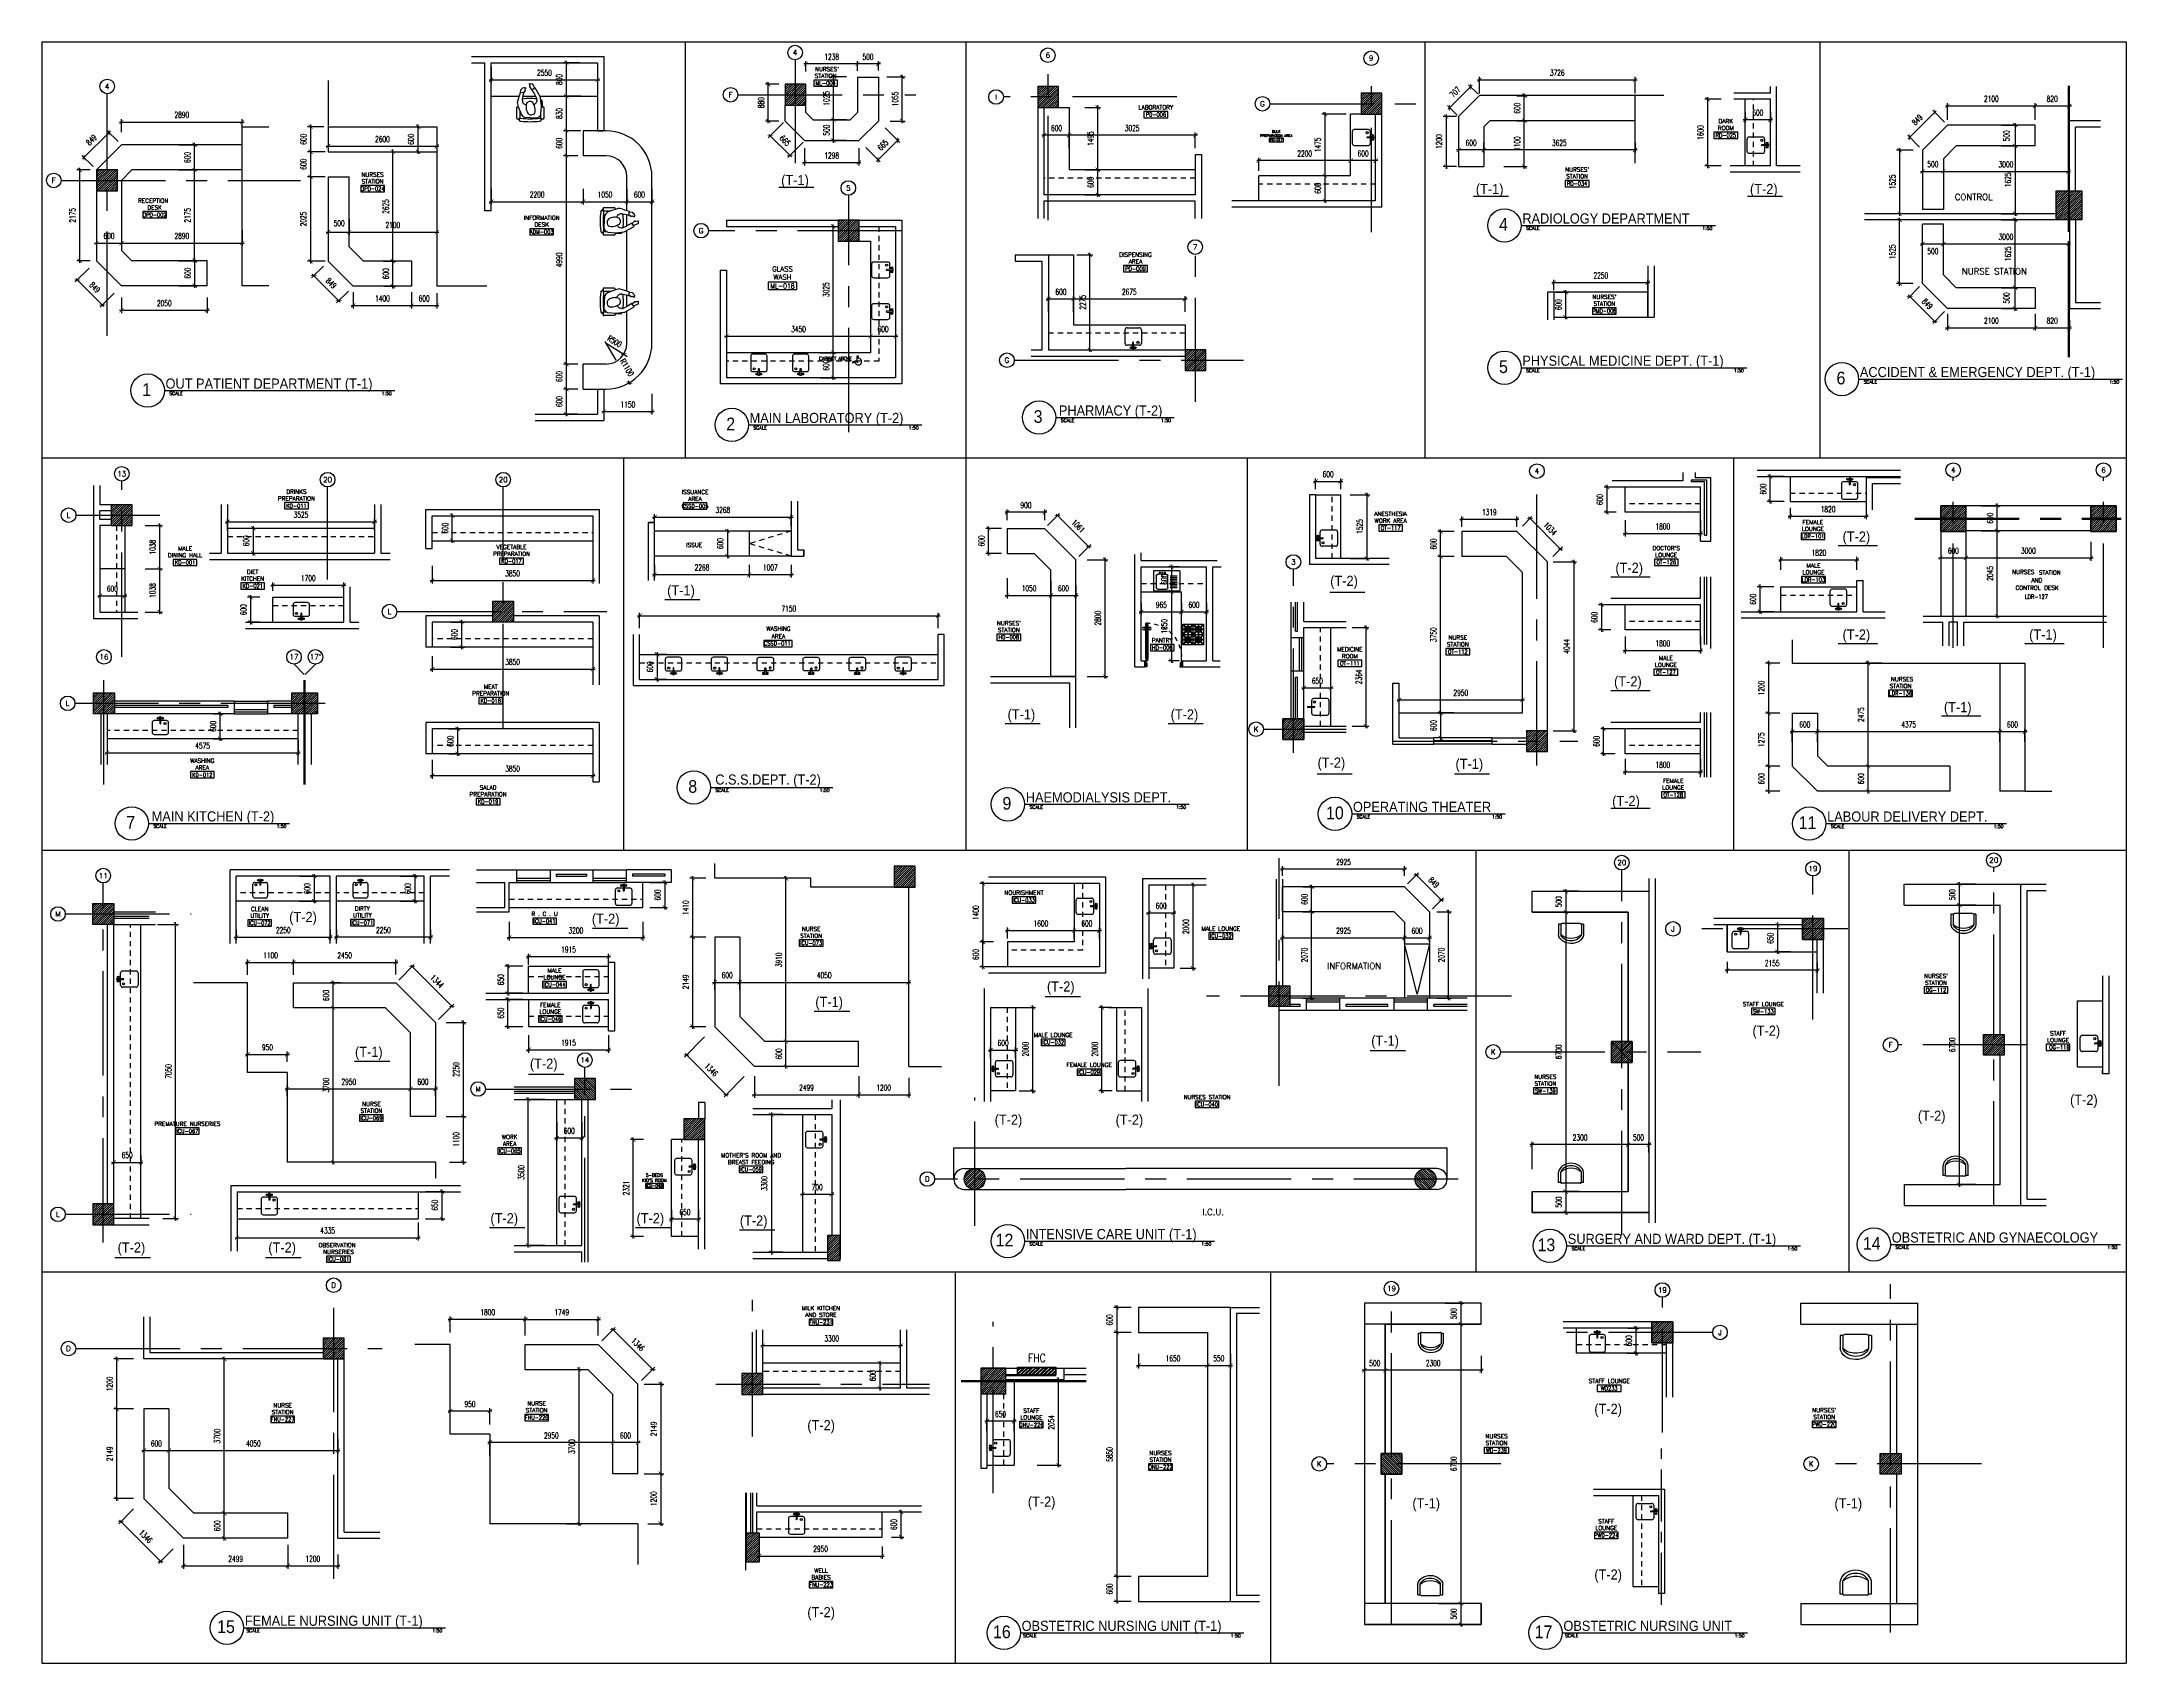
# Model space of a CAD drawing. Extents: x 417759.1 to 417809, y 43468.8 to 43507.6.
import ezdxf
from ezdxf.enums import TextEntityAlignment as Align

# ---------------------------------------------------------------- set-up
doc = ezdxf.new("R2010")
doc.units = 0
doc.header["$MEASUREMENT"] = 0
doc.header["$PDMODE"] = 3
doc.header["$PDSIZE"] = 0.1
for name, pattern in [('CENTER', [2, 1.25, -0.25, 0.25, -0.25]), ('CENTERX2', [4, 2.5, -0.5, 0.5, -0.5]), ('HIDDEN', [0.375, 0.25, -0.125]), ('HIDDEN2', [0.1875, 0.125, -0.0625])]:
    doc.linetypes.add(name, pattern=pattern)
doc.layers.get('0').update_dxf_attribs({"linetype": 'CONTINUOUS'})
doc.layers.get('DEFPOINTS').update_dxf_attribs({"linetype": 'CONTINUOUS'})
for name, color, linetype in [('A-FURN-W', 4, 'CONTINUOUS'), ('AX', 6, 'CONTINUOUS'), ('AX-CR', 2, 'CONTINUOUS'), ('AX-DIM', 4, 'CONTINUOUS'), ('AX-TXT', 4, 'CONTINUOUS'), ('AXES', 11, 'CENTERX2'), ('AXES1', 11, 'CENTER'), ('COL', 2, 'CONTINUOUS'), ('COUNTER', 2, 'CONTINUOUS'), ('DIM', 4, 'CONTINUOUS'), ('DOOR', 4, 'CONTINUOUS'), ('Doted', 3, 'HIDDEN2'), ('EJ', 9, 'CONTINUOUS'), ('FHC', 4, 'CONTINUOUS'), ('FIX', 3, 'CONTINUOUS'), ('FMCHAIR', 5, 'CONTINUOUS'), ('HAT', 8, 'CONTINUOUS'), ('INSUL', 7, 'CONTINUOUS'), ('K-FUR', 3, 'CONTINUOUS'), ('ME-FIX', 3, 'CONTINUOUS'), ('NON-MEDICAL', 5, 'CONTINUOUS'), ('RM-BOX', 2, 'CONTINUOUS'), ('RM-NAME', 2, 'CONTINUOUS'), ('RM-NO', 2, 'CONTINUOUS'), ('ROOF', 7, 'CONTINUOUS'), ('TXT', 2, 'CONTINUOUS'), ('TXT1', 2, 'CONTINUOUS'), ('WALL', 6, 'CONTINUOUS'), ('WIN', 5, 'CONTINUOUS')]:
    doc.layers.add(name, color=color, linetype=linetype)
doc.styles.add('ROMANC', font='romanc', dxfattribs={"height": 0.1})
doc.styles.add('ROMANS', font='ROMANS.shx', dxfattribs={"width": 0.6})
doc.styles.add('TTXT', font='swisse.ttf', dxfattribs={"width": 0.6})
doc.dimstyles.new('STANDARD in', dxfattribs={"dimtxt": 0.14, "dimasz": 0.1, "dimexe": 0.07, "dimexo": 0.05, "dimgap": 0.1, "dimtad": 1, "dimdec": 0, "dimlfac": 1000, "dimzin": 0, "dimdsep": 46, "dimtxsty": 'ROMANS', "dimblk": 'ARCHTICK', "dimcen": 0.05, "dimdle": 0.05, "dimclrd": 4, "dimclre": 4, "dimclrt": 2, "dimadec": 0, "dimazin": 0, "dimtfac": 1, "dimtdec": 0, "dimtmove": 2, "dimatfit": 3, "dimfxl": 0, "dimtolj": 1, "dimtzin": 0, "dimarcsym": 0})

# ---------------------------------------------------------------- blocks, each defined once
blk = doc.blocks.new('RM1')
at = {"layer": 'RM-BOX'}
blk.add_lwpolyline([(570, -200), (-570, -200), (-570, -500), (570, -500)], close=True, dxfattribs=at)
at = {"layer": 'RM-NAME', "style": 'ROMANS'}
for tag, p in [('ROOMNAME1', (0, 324)), ('ROOMNAME2', (0, 0))]:
    blk.add_attdef(tag, text='', height=200, dxfattribs=at).set_placement(p, align=Align.MIDDLE)
at = {"layer": 'RM-NO', "style": 'ROMANS', "width": 0.8}
blk.add_attdef('ROOMNO', text='', height=200, dxfattribs=at).set_placement((0, -350), align=Align.MIDDLE)
blk = doc.blocks.new('*X7')
at = {"color": 0}
for p, q in [((38539, 32281), (39019, 32761)), ((38539, 32334), (38966, 32761)), ((38539, 32387), (38913, 32761)), ((38539, 32440), (38860, 32761)), ((38539, 32493), (38807, 32761)), ((38539, 32546), (38754, 32761)), ((38539, 32600), (38701, 32761)), ((38539, 32653), (38648, 32761)), ((38539, 32706), (38595, 32761)), ((38539, 32759), (38542, 32761)), ((38572, 32261), (39039, 32728)), ((38625, 32261), (39039, 32675)), ((38678, 32261), (39039, 32622)), ((38731, 32261), (39039, 32569)), ((38784, 32261), (39039, 32516)), ((38837, 32261), (39039, 32463)), ((38890, 32261), (39039, 32410)), ((38943, 32261), (39039, 32357)), ((38996, 32261), (39039, 32304))]:
    blk.add_line(p, q, dxfattribs=at)
blk = doc.blocks.new('COL50')
at = {"layer": 'COL'}
blk.add_lwpolyline([(-250, 250), (-250, -250), (250, -250), (250, 250)], close=True, dxfattribs=at)
blk = doc.blocks.new('*X9')
at = {"color": 0}
for p, q in [((42139, 41927), (42613, 42401)), ((42139, 41980), (42560, 42401)), ((42139, 42033), (42507, 42401)), ((42139, 42086), (42454, 42401)), ((42139, 42139), (42401, 42401)), ((42139, 42192), (42348, 42401)), ((42139, 42245), (42295, 42401)), ((42139, 42298), (42242, 42401)), ((42139, 42351), (42189, 42401)), ((42166, 41901), (42639, 42374)), ((42219, 41901), (42639, 42321)), ((42272, 41901), (42639, 42268)), ((42325, 41901), (42639, 42215)), ((42378, 41901), (42639, 42162)), ((42431, 41901), (42639, 42109)), ((42484, 41901), (42639, 42056)), ((42537, 41901), (42639, 42003)), ((42590, 41901), (42639, 41950))]:
    blk.add_line(p, q, dxfattribs=at)
blk = doc.blocks.new('*X5')
at = {"color": 0}
for p, q in [((49339, 32263), (49838, 32761)), ((49339, 32316), (49785, 32761)), ((49339, 32369), (49732, 32761)), ((49339, 32422), (49679, 32761)), ((49339, 32475), (49625, 32761)), ((49339, 32528), (49572, 32761)), ((49339, 32581), (49519, 32761)), ((49339, 32634), (49466, 32761)), ((49339, 32687), (49413, 32761)), ((49339, 32740), (49360, 32761)), ((49391, 32261), (49839, 32710)), ((49444, 32261), (49839, 32657)), ((49497, 32261), (49839, 32603)), ((49550, 32261), (49839, 32550)), ((49603, 32261), (49839, 32497)), ((49656, 32261), (49839, 32444)), ((49709, 32261), (49839, 32391)), ((49762, 32261), (49839, 32338)), ((49815, 32261), (49839, 32285))]:
    blk.add_line(p, q, dxfattribs=at)
blk = doc.blocks.new('*X6')
at = {"color": 0}
for p, q in [((38539, 25069), (39031, 25561)), ((38539, 25122), (38978, 25561)), ((38539, 25175), (38925, 25561)), ((38539, 25228), (38872, 25561)), ((38539, 25281), (38819, 25561)), ((38539, 25334), (38766, 25561)), ((38539, 25387), (38713, 25561)), ((38539, 25440), (38660, 25561)), ((38539, 25493), (38607, 25561)), ((38539, 25546), (38554, 25561)), ((38584, 25061), (39039, 25516)), ((38637, 25061), (39039, 25463)), ((38690, 25061), (39039, 25410)), ((38744, 25061), (39039, 25357)), ((38797, 25061), (39039, 25304)), ((38850, 25061), (39039, 25251)), ((38903, 25061), (39039, 25198)), ((38956, 25061), (39039, 25145)), ((39009, 25061), (39039, 25092))]:
    blk.add_line(p, q, dxfattribs=at)
blk = doc.blocks.new('_ARCHTICK')
at = {"color": 0, "linetype": 'ByBlock', "const_width": 0.15}
blk.add_lwpolyline([(-0.5, -0.5), (0.5, 0.5)], dxfattribs=at)
blk = doc.blocks.new('*D12')
at = {"layer": 'AX-DIM', "color": 4, "lineweight": -2}
for p, q in [((417760.966, 43501.506), (417760.966, 43501.125)), ((417763.016, 43501.506), (417763.016, 43501.125)), ((417760.916, 43501.195), (417763.066, 43501.195))]:
    blk.add_line(p, q, dxfattribs=at)
at = {"layer": 'DEFPOINTS', "color": 0}
for p in [(417760.966, 43501.556), (417763.016, 43501.556), (417763.016, 43501.195)]:
    blk.add_point(p, dxfattribs=at)
at = {"layer": 'AX-DIM', "color": 4, "lineweight": -2, "xscale": 0.1, "yscale": 0.1, "zscale": 0.1, "rotation": 180}
blk.add_blockref('_ARCHTICK', (417760.966, 43501.195), dxfattribs=at)
at = {"layer": 'AX-DIM', "color": 4, "lineweight": -2, "xscale": 0.1, "yscale": 0.1, "zscale": 0.1}
blk.add_blockref('_ARCHTICK', (417763.016, 43501.195), dxfattribs=at)
at = {"layer": 'AX-DIM', "color": 2, "insert": (417761.991, 43501.365), "char_height": 0.14, "attachment_point": 5, "style": 'ROMANS'}
blk.add_mtext('\\A1;2050', dxfattribs=at)
blk = doc.blocks.new('*D13')
at = {"layer": 'AX-DIM', "color": 4, "lineweight": -2}
for p, q in [((417760.189, 43502.207), (417759.856, 43501.874)), ((417759.87, 43501.959), (417760.541, 43501.289)), ((417760.789, 43501.607), (417760.456, 43501.274))]:
    blk.add_line(p, q, dxfattribs=at)
at = {"layer": 'DEFPOINTS', "color": 0}
for p in [(417760.224, 43502.243), (417760.824, 43501.643), (417760.505, 43501.324)]:
    blk.add_point(p, dxfattribs=at)
at = {"layer": 'AX-DIM', "color": 4, "lineweight": -2, "xscale": 0.1, "yscale": 0.1, "zscale": 0.1}
for p, rotation in [((417759.905, 43501.924), 135.0000000041688), ((417760.505, 43501.324), 315.0000000041688)]:
    blk.add_blockref('_ARCHTICK', p, dxfattribs=dict(at, rotation=rotation))
at = {"layer": 'AX-DIM', "color": 2, "insert": (417760.326, 43501.744), "char_height": 0.14, "attachment_point": 5, "rotation": 315, "style": 'ROMANS'}
blk.add_mtext('\\A1;849', dxfattribs=at)
blk = doc.blocks.new('*D14')
at = {"layer": 'AX-DIM', "color": 4, "lineweight": -2}
for p, q in [((417760.218, 43504.559), (417759.893, 43504.559)), ((417759.963, 43504.609), (417759.963, 43502.334)), ((417760.218, 43502.384), (417759.893, 43502.384))]:
    blk.add_line(p, q, dxfattribs=at)
at = {"layer": 'DEFPOINTS', "color": 0}
for p in [(417760.268, 43504.559), (417759.963, 43502.384), (417760.268, 43502.384)]:
    blk.add_point(p, dxfattribs=at)
at = {"layer": 'AX-DIM', "color": 4, "lineweight": -2, "xscale": 0.1, "yscale": 0.1, "zscale": 0.1}
for p, rotation in [((417759.963, 43504.559), 90), ((417759.963, 43502.384), 270)]:
    blk.add_blockref('_ARCHTICK', p, dxfattribs=dict(at, rotation=rotation))
at = {"layer": 'AX-DIM', "color": 2, "insert": (417759.793, 43503.472), "char_height": 0.14, "attachment_point": 5, "rotation": 90, "style": 'ROMANS'}
blk.add_mtext('\\A1;2175', dxfattribs=at)
blk = doc.blocks.new('*D15')
at = {"layer": 'AX-DIM', "color": 4, "lineweight": -2}
for p, q in [((417760.702, 43505.493), (417760.031, 43504.823)), ((417760.884, 43505.241), (417760.617, 43505.508)), ((417760.284, 43504.641), (417760.017, 43504.908))]:
    blk.add_line(p, q, dxfattribs=at)
at = {"layer": 'DEFPOINTS', "color": 0}
for p in [(417760.919, 43505.206), (417760.066, 43504.858), (417760.319, 43504.606)]:
    blk.add_point(p, dxfattribs=at)
at = {"layer": 'AX-DIM', "color": 4, "lineweight": -2, "xscale": 0.1, "yscale": 0.1, "zscale": 0.1}
for p, rotation in [((417760.666, 43505.458), 44.99999999583117), ((417760.066, 43504.858), 224.9999999958312)]:
    blk.add_blockref('_ARCHTICK', p, dxfattribs=dict(at, rotation=rotation))
at = {"layer": 'AX-DIM', "color": 2, "insert": (417760.246, 43505.278), "char_height": 0.14, "attachment_point": 5, "rotation": 45, "style": 'ROMANS'}
blk.add_mtext('\\A1;849', dxfattribs=at)
blk = doc.blocks.new('*D16')
at = {"layer": 'AX-DIM', "color": 4, "lineweight": -2}
for p, q in [((417760.916, 43505.709), (417763.906, 43505.709)), ((417760.966, 43505.465), (417760.966, 43505.779)), ((417763.856, 43505.465), (417763.856, 43505.779))]:
    blk.add_line(p, q, dxfattribs=at)
at = {"layer": 'DEFPOINTS', "color": 0}
for p in [(417763.856, 43505.709), (417760.966, 43505.415), (417763.856, 43505.415)]:
    blk.add_point(p, dxfattribs=at)
at = {"layer": 'AX-DIM', "color": 4, "lineweight": -2, "xscale": 0.1, "yscale": 0.1, "zscale": 0.1, "rotation": 180}
blk.add_blockref('_ARCHTICK', (417760.966, 43505.709), dxfattribs=at)
at = {"layer": 'AX-DIM', "color": 4, "lineweight": -2, "xscale": 0.1, "yscale": 0.1, "zscale": 0.1}
blk.add_blockref('_ARCHTICK', (417763.856, 43505.709), dxfattribs=at)
at = {"layer": 'AX-DIM', "color": 2, "insert": (417762.411, 43505.879), "char_height": 0.14, "attachment_point": 5, "style": 'ROMANS'}
blk.add_mtext('\\A1;2890', dxfattribs=at)
blk = doc.blocks.new('*D17')
at = {"layer": 'AX-DIM', "color": 4, "lineweight": -2}
for p, q in [((417762.332, 43502.384), (417762.79, 43502.384)), ((417762.72, 43501.734), (417762.72, 43502.434)), ((417762.332, 43501.784), (417762.79, 43501.784))]:
    blk.add_line(p, q, dxfattribs=at)
at = {"layer": 'DEFPOINTS', "color": 0}
for p in [(417762.282, 43502.384), (417762.72, 43502.384), (417762.282, 43501.784)]:
    blk.add_point(p, dxfattribs=at)
at = {"layer": 'AX-DIM', "color": 4, "lineweight": -2, "xscale": 0.1, "yscale": 0.1, "zscale": 0.1}
for p, rotation in [((417762.72, 43502.384), 90), ((417762.72, 43501.784), 270)]:
    blk.add_blockref('_ARCHTICK', p, dxfattribs=dict(at, rotation=rotation))
at = {"layer": 'AX-DIM', "color": 2, "insert": (417762.55, 43502.084), "char_height": 0.14, "attachment_point": 5, "rotation": 90, "style": 'ROMANS'}
blk.add_mtext('\\A1;600', dxfattribs=at)
blk = doc.blocks.new('*D18')
at = {"layer": 'AX-DIM', "color": 4, "lineweight": -2}
for p, q in [((417762.328, 43504.559), (417762.786, 43504.559)), ((417762.716, 43502.334), (417762.716, 43504.609)), ((417762.328, 43502.384), (417762.786, 43502.384))]:
    blk.add_line(p, q, dxfattribs=at)
at = {"layer": 'DEFPOINTS', "color": 0}
for p in [(417762.278, 43504.559), (417762.716, 43504.559), (417762.278, 43502.384)]:
    blk.add_point(p, dxfattribs=at)
at = {"layer": 'AX-DIM', "color": 4, "lineweight": -2, "xscale": 0.1, "yscale": 0.1, "zscale": 0.1}
for p, rotation in [((417762.716, 43504.559), 90), ((417762.716, 43502.384), 270)]:
    blk.add_blockref('_ARCHTICK', p, dxfattribs=dict(at, rotation=rotation))
at = {"layer": 'AX-DIM', "color": 2, "insert": (417762.546, 43503.472), "char_height": 0.14, "attachment_point": 5, "rotation": 90, "style": 'ROMANS'}
blk.add_mtext('\\A1;2175', dxfattribs=at)
blk = doc.blocks.new('*D19')
at = {"layer": 'AX-DIM', "color": 4, "lineweight": -2}
for p, q in [((417762.328, 43505.159), (417762.786, 43505.159)), ((417762.716, 43504.509), (417762.716, 43505.209)), ((417762.328, 43504.559), (417762.786, 43504.559))]:
    blk.add_line(p, q, dxfattribs=at)
at = {"layer": 'DEFPOINTS', "color": 0}
for p in [(417762.278, 43505.159), (417762.716, 43505.159), (417762.278, 43504.559)]:
    blk.add_point(p, dxfattribs=at)
at = {"layer": 'AX-DIM', "color": 4, "lineweight": -2, "xscale": 0.1, "yscale": 0.1, "zscale": 0.1}
for p, rotation in [((417762.716, 43505.159), 90), ((417762.716, 43504.559), 270)]:
    blk.add_blockref('_ARCHTICK', p, dxfattribs=dict(at, rotation=rotation))
at = {"layer": 'AX-DIM', "color": 2, "insert": (417762.546, 43504.859), "char_height": 0.14, "attachment_point": 5, "rotation": 90, "style": 'ROMANS'}
blk.add_mtext('\\A1;600', dxfattribs=at)
blk = doc.blocks.new('*D20')
at = {"layer": 'AX-DIM', "color": 4, "lineweight": -2}
for p, q in [((417760.966, 43503.118), (417760.966, 43502.737)), ((417763.856, 43503.118), (417763.856, 43502.737)), ((417760.916, 43502.807), (417763.906, 43502.807))]:
    blk.add_line(p, q, dxfattribs=at)
at = {"layer": 'DEFPOINTS', "color": 0}
for p in [(417760.966, 43503.168), (417763.856, 43503.168), (417763.856, 43502.807)]:
    blk.add_point(p, dxfattribs=at)
at = {"layer": 'AX-DIM', "color": 4, "lineweight": -2, "xscale": 0.1, "yscale": 0.1, "zscale": 0.1, "rotation": 180}
blk.add_blockref('_ARCHTICK', (417760.966, 43502.807), dxfattribs=at)
at = {"layer": 'AX-DIM', "color": 4, "lineweight": -2, "xscale": 0.1, "yscale": 0.1, "zscale": 0.1}
blk.add_blockref('_ARCHTICK', (417763.856, 43502.807), dxfattribs=at)
at = {"layer": 'AX-DIM', "color": 2, "insert": (417762.411, 43502.977), "char_height": 0.14, "attachment_point": 5, "style": 'ROMANS'}
blk.add_mtext('\\A1;2890', dxfattribs=at)
blk = doc.blocks.new('*D21')
at = {"layer": 'AX-DIM', "color": 4, "lineweight": -2}
for p, q in [((417760.366, 43503.118), (417760.366, 43502.737)), ((417760.966, 43503.118), (417760.966, 43502.737)), ((417760.316, 43502.807), (417761.016, 43502.807))]:
    blk.add_line(p, q, dxfattribs=at)
at = {"layer": 'DEFPOINTS', "color": 0}
for p in [(417760.366, 43503.168), (417760.966, 43503.168), (417760.966, 43502.807)]:
    blk.add_point(p, dxfattribs=at)
at = {"layer": 'AX-DIM', "color": 4, "lineweight": -2, "xscale": 0.1, "yscale": 0.1, "zscale": 0.1, "rotation": 180}
blk.add_blockref('_ARCHTICK', (417760.366, 43502.807), dxfattribs=at)
at = {"layer": 'AX-DIM', "color": 4, "lineweight": -2, "xscale": 0.1, "yscale": 0.1, "zscale": 0.1}
blk.add_blockref('_ARCHTICK', (417760.966, 43502.807), dxfattribs=at)
at = {"layer": 'AX-DIM', "color": 2, "insert": (417760.666, 43502.977), "char_height": 0.14, "attachment_point": 5, "style": 'ROMANS'}
blk.add_mtext('\\A1;600', dxfattribs=at)
blk = doc.blocks.new('*D22')
at = {"layer": 'AX-DIM', "color": 4, "lineweight": -2}
for p, q in [((417766.368, 43503.069), (417768.568, 43503.069)), ((417766.418, 43503.38), (417766.418, 43502.999)), ((417768.518, 43503.38), (417768.518, 43502.999))]:
    blk.add_line(p, q, dxfattribs=at)
at = {"layer": 'DEFPOINTS', "color": 0}
for p in [(417766.418, 43503.43), (417768.518, 43503.43), (417768.518, 43503.069)]:
    blk.add_point(p, dxfattribs=at)
at = {"layer": 'AX-DIM', "color": 4, "lineweight": -2, "xscale": 0.1, "yscale": 0.1, "zscale": 0.1, "rotation": 180}
blk.add_blockref('_ARCHTICK', (417766.418, 43503.069), dxfattribs=at)
at = {"layer": 'AX-DIM', "color": 4, "lineweight": -2, "xscale": 0.1, "yscale": 0.1, "zscale": 0.1}
blk.add_blockref('_ARCHTICK', (417768.518, 43503.069), dxfattribs=at)
at = {"layer": 'AX-DIM', "color": 2, "insert": (417767.468, 43503.239), "char_height": 0.14, "attachment_point": 5, "style": 'ROMANS'}
blk.add_mtext('\\A1;2100', dxfattribs=at)
blk = doc.blocks.new('*D25')
at = {"layer": 'AX-DIM', "color": 4, "lineweight": -2}
for p, q in [((417765.868, 43503.069), (417766.468, 43503.069)), ((417765.918, 43503.38), (417765.918, 43502.999)), ((417766.418, 43503.38), (417766.418, 43502.999))]:
    blk.add_line(p, q, dxfattribs=at)
at = {"layer": 'DEFPOINTS', "color": 0}
for p in [(417765.918, 43503.43), (417766.418, 43503.43), (417766.418, 43503.069)]:
    blk.add_point(p, dxfattribs=at)
at = {"layer": 'AX-DIM', "color": 4, "lineweight": -2, "xscale": 0.1, "yscale": 0.1, "zscale": 0.1, "rotation": 180}
blk.add_blockref('_ARCHTICK', (417765.918, 43503.069), dxfattribs=at)
at = {"layer": 'AX-DIM', "color": 4, "lineweight": -2, "xscale": 0.1, "yscale": 0.1, "zscale": 0.1}
blk.add_blockref('_ARCHTICK', (417766.418, 43503.069), dxfattribs=at)
at = {"layer": 'AX-DIM', "color": 2, "insert": (417766.182, 43503.281), "char_height": 0.14, "attachment_point": 5, "style": 'ROMANS'}
blk.add_mtext('\\A1;500', dxfattribs=at)
blk = doc.blocks.new('*D23')
at = {"layer": 'AX-DIM', "color": 4, "lineweight": -2}
for p, q in [((417767.292, 43504.996), (417767.539, 43504.996)), ((417767.469, 43502.321), (417767.469, 43505.046)), ((417767.247, 43502.371), (417767.539, 43502.371))]:
    blk.add_line(p, q, dxfattribs=at)
at = {"layer": 'DEFPOINTS', "color": 0}
for p in [(417767.242, 43504.996), (417767.469, 43504.996), (417767.197, 43502.371)]:
    blk.add_point(p, dxfattribs=at)
at = {"layer": 'AX-DIM', "color": 4, "lineweight": -2, "xscale": 0.1, "yscale": 0.1, "zscale": 0.1}
for p, rotation in [((417767.469, 43504.996), 90), ((417767.469, 43502.371), 270)]:
    blk.add_blockref('_ARCHTICK', p, dxfattribs=dict(at, rotation=rotation))
at = {"layer": 'AX-DIM', "color": 2, "insert": (417767.299, 43503.683), "char_height": 0.14, "attachment_point": 5, "rotation": 90, "style": 'ROMANS'}
blk.add_mtext('\\A1;2625', dxfattribs=at)
blk = doc.blocks.new('*D24')
at = {"layer": 'AX-DIM', "color": 4, "lineweight": -2}
for p, q in [((417767.263, 43502.371), (417767.539, 43502.371)), ((417767.469, 43501.721), (417767.469, 43502.421)), ((417767.253, 43501.771), (417767.539, 43501.771))]:
    blk.add_line(p, q, dxfattribs=at)
at = {"layer": 'DEFPOINTS', "color": 0}
for p in [(417767.213, 43502.371), (417767.469, 43502.371), (417767.203, 43501.771)]:
    blk.add_point(p, dxfattribs=at)
at = {"layer": 'AX-DIM', "color": 4, "lineweight": -2, "xscale": 0.1, "yscale": 0.1, "zscale": 0.1}
for p, rotation in [((417767.469, 43502.371), 90), ((417767.469, 43501.771), 270)]:
    blk.add_blockref('_ARCHTICK', p, dxfattribs=dict(at, rotation=rotation))
at = {"layer": 'AX-DIM', "color": 2, "insert": (417767.299, 43502.071), "char_height": 0.14, "attachment_point": 5, "rotation": 90, "style": 'ROMANS'}
blk.add_mtext('\\A1;600', dxfattribs=at)
blk = doc.blocks.new('*D26')
at = {"layer": 'AX-DIM', "color": 4, "lineweight": -2}
for p, q in [((417767.892, 43505.596), (417768.143, 43505.596)), ((417768.073, 43504.946), (417768.073, 43505.646)), ((417767.881, 43504.996), (417768.143, 43504.996))]:
    blk.add_line(p, q, dxfattribs=at)
at = {"layer": 'DEFPOINTS', "color": 0}
for p in [(417767.842, 43505.596), (417768.073, 43505.596), (417767.831, 43504.996)]:
    blk.add_point(p, dxfattribs=at)
at = {"layer": 'AX-DIM', "color": 4, "lineweight": -2, "xscale": 0.1, "yscale": 0.1, "zscale": 0.1}
for p, rotation in [((417768.073, 43505.596), 90), ((417768.073, 43504.996), 270)]:
    blk.add_blockref('_ARCHTICK', p, dxfattribs=dict(at, rotation=rotation))
at = {"layer": 'AX-DIM', "color": 2, "insert": (417767.903, 43505.296), "char_height": 0.14, "attachment_point": 5, "rotation": 90, "style": 'ROMANS'}
blk.add_mtext('\\A1;600', dxfattribs=at)
blk = doc.blocks.new('*D27')
at = {"layer": 'AX-DIM', "color": 4, "lineweight": -2}
for p, q in [((417765.868, 43505.128), (417768.568, 43505.128)), ((417765.918, 43505.439), (417765.918, 43505.058)), ((417768.518, 43505.439), (417768.518, 43505.058))]:
    blk.add_line(p, q, dxfattribs=at)
at = {"layer": 'DEFPOINTS', "color": 0}
for p in [(417765.918, 43505.489), (417768.518, 43505.489), (417768.518, 43505.128)]:
    blk.add_point(p, dxfattribs=at)
at = {"layer": 'AX-DIM', "color": 4, "lineweight": -2, "xscale": 0.1, "yscale": 0.1, "zscale": 0.1, "rotation": 180}
blk.add_blockref('_ARCHTICK', (417765.918, 43505.128), dxfattribs=at)
at = {"layer": 'AX-DIM', "color": 4, "lineweight": -2, "xscale": 0.1, "yscale": 0.1, "zscale": 0.1}
blk.add_blockref('_ARCHTICK', (417768.518, 43505.128), dxfattribs=at)
at = {"layer": 'AX-DIM', "color": 2, "insert": (417767.218, 43505.298), "char_height": 0.14, "attachment_point": 5, "style": 'ROMANS'}
blk.add_mtext('\\A1;2600', dxfattribs=at)
blk = doc.blocks.new('*D28')
at = {"layer": 'AX-DIM', "color": 4, "lineweight": -2}
for p, q in [((417765.816, 43505.596), (417765.426, 43505.596)), ((417765.496, 43505.646), (417765.496, 43504.946)), ((417765.816, 43504.996), (417765.426, 43504.996))]:
    blk.add_line(p, q, dxfattribs=at)
at = {"layer": 'DEFPOINTS', "color": 0}
for p in [(417765.866, 43505.596), (417765.496, 43504.996), (417765.866, 43504.996)]:
    blk.add_point(p, dxfattribs=at)
at = {"layer": 'AX-DIM', "color": 4, "lineweight": -2, "xscale": 0.1, "yscale": 0.1, "zscale": 0.1}
for p, rotation in [((417765.496, 43505.596), 90), ((417765.496, 43504.996), 270)]:
    blk.add_blockref('_ARCHTICK', p, dxfattribs=dict(at, rotation=rotation))
at = {"layer": 'AX-DIM', "color": 2, "insert": (417765.326, 43505.296), "char_height": 0.14, "attachment_point": 5, "rotation": 90, "style": 'ROMANS'}
blk.add_mtext('\\A1;600', dxfattribs=at)
blk = doc.blocks.new('*D29')
at = {"layer": 'AX-DIM', "color": 4, "lineweight": -2}
for p, q in [((417765.844, 43504.996), (417765.424, 43504.996)), ((417765.494, 43505.046), (417765.494, 43504.346)), ((417765.844, 43504.396), (417765.424, 43504.396))]:
    blk.add_line(p, q, dxfattribs=at)
at = {"layer": 'DEFPOINTS', "color": 0}
for p in [(417765.894, 43504.996), (417765.494, 43504.396), (417765.894, 43504.396)]:
    blk.add_point(p, dxfattribs=at)
at = {"layer": 'AX-DIM', "color": 4, "lineweight": -2, "xscale": 0.1, "yscale": 0.1, "zscale": 0.1}
for p, rotation in [((417765.494, 43504.996), 90), ((417765.494, 43504.396), 270)]:
    blk.add_blockref('_ARCHTICK', p, dxfattribs=dict(at, rotation=rotation))
at = {"layer": 'AX-DIM', "color": 2, "insert": (417765.324, 43504.696), "char_height": 0.14, "attachment_point": 5, "rotation": 90, "style": 'ROMANS'}
blk.add_mtext('\\A1;600', dxfattribs=at)
blk = doc.blocks.new('*D30')
at = {"layer": 'AX-DIM', "color": 4, "lineweight": -2}
for p, q in [((417765.844, 43504.396), (417765.424, 43504.396)), ((417765.494, 43504.446), (417765.494, 43502.321)), ((417765.844, 43502.371), (417765.424, 43502.371))]:
    blk.add_line(p, q, dxfattribs=at)
at = {"layer": 'DEFPOINTS', "color": 0}
for p in [(417765.894, 43504.396), (417765.494, 43502.371), (417765.894, 43502.371)]:
    blk.add_point(p, dxfattribs=at)
at = {"layer": 'AX-DIM', "color": 4, "lineweight": -2, "xscale": 0.1, "yscale": 0.1, "zscale": 0.1}
for p, rotation in [((417765.494, 43504.396), 90), ((417765.494, 43502.371), 270)]:
    blk.add_blockref('_ARCHTICK', p, dxfattribs=dict(at, rotation=rotation))
at = {"layer": 'AX-DIM', "color": 2, "insert": (417765.324, 43503.383), "char_height": 0.14, "attachment_point": 5, "rotation": 90, "style": 'ROMANS'}
blk.add_mtext('\\A1;2025', dxfattribs=at)
blk = doc.blocks.new('*D31')
at = {"layer": 'AX-DIM', "color": 4, "lineweight": -2}
for p, q in [((417765.803, 43502.256), (417765.521, 43501.974)), ((417765.536, 43502.059), (417766.206, 43501.388)), ((417766.403, 43501.656), (417766.121, 43501.374))]:
    blk.add_line(p, q, dxfattribs=at)
at = {"layer": 'DEFPOINTS', "color": 0}
for p in [(417765.838, 43502.291), (417766.438, 43501.691), (417766.171, 43501.424)]:
    blk.add_point(p, dxfattribs=at)
at = {"layer": 'AX-DIM', "color": 4, "lineweight": -2, "xscale": 0.1, "yscale": 0.1, "zscale": 0.1}
for p, rotation in [((417765.571, 43502.024), 135.0000000006948), ((417766.171, 43501.424), 315.0000000006948)]:
    blk.add_blockref('_ARCHTICK', p, dxfattribs=dict(at, rotation=rotation))
at = {"layer": 'AX-DIM', "color": 2, "insert": (417765.991, 43501.844), "char_height": 0.14, "attachment_point": 5, "rotation": 315, "style": 'ROMANS'}
blk.add_mtext('\\A1;849', dxfattribs=at)
blk = doc.blocks.new('*D32')
at = {"layer": 'AX-DIM', "color": 4, "lineweight": -2}
for p, q in [((417766.518, 43501.632), (417766.518, 43501.24)), ((417767.918, 43501.632), (417767.918, 43501.24)), ((417766.468, 43501.31), (417767.968, 43501.31))]:
    blk.add_line(p, q, dxfattribs=at)
at = {"layer": 'DEFPOINTS', "color": 0}
for p in [(417766.518, 43501.682), (417767.918, 43501.682), (417767.918, 43501.31)]:
    blk.add_point(p, dxfattribs=at)
at = {"layer": 'AX-DIM', "color": 4, "lineweight": -2, "xscale": 0.1, "yscale": 0.1, "zscale": 0.1, "rotation": 180}
blk.add_blockref('_ARCHTICK', (417766.518, 43501.31), dxfattribs=at)
at = {"layer": 'AX-DIM', "color": 4, "lineweight": -2, "xscale": 0.1, "yscale": 0.1, "zscale": 0.1}
blk.add_blockref('_ARCHTICK', (417767.918, 43501.31), dxfattribs=at)
at = {"layer": 'AX-DIM', "color": 2, "insert": (417767.218, 43501.48), "char_height": 0.14, "attachment_point": 5, "style": 'ROMANS'}
blk.add_mtext('\\A1;1400', dxfattribs=at)
blk = doc.blocks.new('*D33')
at = {"layer": 'AX-DIM', "color": 4, "lineweight": -2}
for p, q in [((417767.918, 43501.602), (417767.918, 43501.24)), ((417768.518, 43501.602), (417768.518, 43501.24)), ((417767.868, 43501.31), (417768.568, 43501.31))]:
    blk.add_line(p, q, dxfattribs=at)
at = {"layer": 'DEFPOINTS', "color": 0}
for p in [(417767.918, 43501.652), (417768.518, 43501.652), (417768.518, 43501.31)]:
    blk.add_point(p, dxfattribs=at)
at = {"layer": 'AX-DIM', "color": 4, "lineweight": -2, "xscale": 0.1, "yscale": 0.1, "zscale": 0.1, "rotation": 180}
blk.add_blockref('_ARCHTICK', (417767.918, 43501.31), dxfattribs=at)
at = {"layer": 'AX-DIM', "color": 4, "lineweight": -2, "xscale": 0.1, "yscale": 0.1, "zscale": 0.1}
blk.add_blockref('_ARCHTICK', (417768.518, 43501.31), dxfattribs=at)
at = {"layer": 'AX-DIM', "color": 2, "insert": (417768.218, 43501.48), "char_height": 0.14, "attachment_point": 5, "style": 'ROMANS'}
blk.add_mtext('\\A1;600', dxfattribs=at)
blk = doc.blocks.new('*D34')
at = {"layer": 'AX-DIM', "color": 4, "lineweight": -2}
for p, q in [((417769.825, 43507.031), (417769.825, 43506.65)), ((417772.375, 43507.031), (417772.375, 43506.65)), ((417769.775, 43506.72), (417772.425, 43506.72))]:
    blk.add_line(p, q, dxfattribs=at)
at = {"layer": 'DEFPOINTS', "color": 0}
for p in [(417769.825, 43507.081), (417772.375, 43507.081), (417772.375, 43506.72)]:
    blk.add_point(p, dxfattribs=at)
at = {"layer": 'AX-DIM', "color": 4, "lineweight": -2, "xscale": 0.1, "yscale": 0.1, "zscale": 0.1, "rotation": 180}
blk.add_blockref('_ARCHTICK', (417769.825, 43506.72), dxfattribs=at)
at = {"layer": 'AX-DIM', "color": 4, "lineweight": -2, "xscale": 0.1, "yscale": 0.1, "zscale": 0.1}
blk.add_blockref('_ARCHTICK', (417772.375, 43506.72), dxfattribs=at)
at = {"layer": 'AX-DIM', "color": 2, "insert": (417771.1, 43506.89), "char_height": 0.14, "attachment_point": 5, "style": 'ROMANS'}
blk.add_mtext('\\A1;2550', dxfattribs=at)
blk = doc.blocks.new('*D35')
at = {"layer": 'AX-DIM', "color": 4, "lineweight": -2}
for p, q in [((417771.944, 43507.128), (417771.554, 43507.128)), ((417771.624, 43507.178), (417771.624, 43506.278)), ((417771.944, 43506.328), (417771.554, 43506.328))]:
    blk.add_line(p, q, dxfattribs=at)
at = {"layer": 'DEFPOINTS', "color": 0}
for p in [(417771.994, 43507.128), (417771.624, 43506.328), (417771.994, 43506.328)]:
    blk.add_point(p, dxfattribs=at)
at = {"layer": 'AX-DIM', "color": 4, "lineweight": -2, "xscale": 0.1, "yscale": 0.1, "zscale": 0.1}
for p, rotation in [((417771.624, 43507.128), 90), ((417771.624, 43506.328), 270)]:
    blk.add_blockref('_ARCHTICK', p, dxfattribs=dict(at, rotation=rotation))
at = {"layer": 'AX-DIM', "color": 2, "insert": (417771.454, 43506.728), "char_height": 0.14, "attachment_point": 5, "rotation": 90, "style": 'ROMANS'}
blk.add_mtext('\\A1;800', dxfattribs=at)
blk = doc.blocks.new('*D36')
at = {"layer": 'AX-DIM', "color": 4, "lineweight": -2}
for p, q in [((417771.974, 43506.328), (417771.554, 43506.328)), ((417771.624, 43506.378), (417771.624, 43505.448)), ((417771.974, 43505.498), (417771.554, 43505.498))]:
    blk.add_line(p, q, dxfattribs=at)
at = {"layer": 'DEFPOINTS', "color": 0}
for p in [(417772.024, 43506.328), (417771.624, 43505.498), (417772.024, 43505.498)]:
    blk.add_point(p, dxfattribs=at)
at = {"layer": 'AX-DIM', "color": 4, "lineweight": -2, "xscale": 0.1, "yscale": 0.1, "zscale": 0.1}
for p, rotation in [((417771.624, 43506.328), 90), ((417771.624, 43505.498), 270)]:
    blk.add_blockref('_ARCHTICK', p, dxfattribs=dict(at, rotation=rotation))
at = {"layer": 'AX-DIM', "color": 2, "insert": (417771.454, 43505.913), "char_height": 0.14, "attachment_point": 5, "rotation": 90, "style": 'ROMANS'}
blk.add_mtext('\\A1;830', dxfattribs=at)
blk = doc.blocks.new('*D37')
at = {"layer": 'AX-DIM', "color": 4, "lineweight": -2}
for p, q in [((417771.899, 43505.498), (417771.554, 43505.498)), ((417771.624, 43505.548), (417771.624, 43504.848)), ((417771.899, 43504.898), (417771.554, 43504.898))]:
    blk.add_line(p, q, dxfattribs=at)
at = {"layer": 'DEFPOINTS', "color": 0}
for p in [(417771.949, 43505.498), (417771.624, 43504.898), (417771.949, 43504.898)]:
    blk.add_point(p, dxfattribs=at)
at = {"layer": 'AX-DIM', "color": 4, "lineweight": -2, "xscale": 0.1, "yscale": 0.1, "zscale": 0.1}
for p, rotation in [((417771.624, 43505.498), 90), ((417771.624, 43504.898), 270)]:
    blk.add_blockref('_ARCHTICK', p, dxfattribs=dict(at, rotation=rotation))
at = {"layer": 'AX-DIM', "color": 2, "insert": (417771.454, 43505.198), "char_height": 0.14, "attachment_point": 5, "rotation": 90, "style": 'ROMANS'}
blk.add_mtext('\\A1;600', dxfattribs=at)
blk = doc.blocks.new('*D38')
at = {"layer": 'AX-DIM', "color": 4, "lineweight": -2}
for p, q in [((417771.899, 43504.898), (417771.554, 43504.898)), ((417771.624, 43504.948), (417771.624, 43499.857)), ((417771.899, 43499.907), (417771.554, 43499.907))]:
    blk.add_line(p, q, dxfattribs=at)
at = {"layer": 'DEFPOINTS', "color": 0}
for p in [(417771.949, 43504.898), (417771.624, 43499.907), (417771.949, 43499.907)]:
    blk.add_point(p, dxfattribs=at)
at = {"layer": 'AX-DIM', "color": 4, "lineweight": -2, "xscale": 0.1, "yscale": 0.1, "zscale": 0.1}
for p, rotation in [((417771.624, 43504.898), 90), ((417771.624, 43499.907), 270)]:
    blk.add_blockref('_ARCHTICK', p, dxfattribs=dict(at, rotation=rotation))
at = {"layer": 'AX-DIM', "color": 2, "insert": (417771.454, 43502.403), "char_height": 0.14, "attachment_point": 5, "rotation": 90, "style": 'ROMANS'}
blk.add_mtext('\\A1;4990', dxfattribs=at)
blk = doc.blocks.new('*D39')
at = {"layer": 'AX-DIM', "color": 4, "lineweight": -2}
for p, q in [((417771.899, 43499.907), (417771.554, 43499.907)), ((417771.624, 43499.957), (417771.624, 43499.257)), ((417771.899, 43499.307), (417771.554, 43499.307))]:
    blk.add_line(p, q, dxfattribs=at)
at = {"layer": 'DEFPOINTS', "color": 0}
for p in [(417771.949, 43499.907), (417771.624, 43499.307), (417771.949, 43499.307)]:
    blk.add_point(p, dxfattribs=at)
at = {"layer": 'AX-DIM', "color": 4, "lineweight": -2, "xscale": 0.1, "yscale": 0.1, "zscale": 0.1}
for p, rotation in [((417771.624, 43499.907), 90), ((417771.624, 43499.307), 270)]:
    blk.add_blockref('_ARCHTICK', p, dxfattribs=dict(at, rotation=rotation))
at = {"layer": 'AX-DIM', "color": 2, "insert": (417771.454, 43499.607), "char_height": 0.14, "attachment_point": 5, "rotation": 90, "style": 'ROMANS'}
blk.add_mtext('\\A1;600', dxfattribs=at)
blk = doc.blocks.new('*D40')
at = {"layer": 'AX-DIM', "color": 4, "lineweight": -2}
for p, q in [((417771.899, 43499.307), (417771.554, 43499.307)), ((417771.624, 43499.357), (417771.624, 43498.657)), ((417771.899, 43498.707), (417771.554, 43498.707))]:
    blk.add_line(p, q, dxfattribs=at)
at = {"layer": 'DEFPOINTS', "color": 0}
for p in [(417771.949, 43499.307), (417771.624, 43498.707), (417771.949, 43498.707)]:
    blk.add_point(p, dxfattribs=at)
at = {"layer": 'AX-DIM', "color": 4, "lineweight": -2, "xscale": 0.1, "yscale": 0.1, "zscale": 0.1}
for p, rotation in [((417771.624, 43499.307), 90), ((417771.624, 43498.707), 270)]:
    blk.add_blockref('_ARCHTICK', p, dxfattribs=dict(at, rotation=rotation))
at = {"layer": 'AX-DIM', "color": 2, "insert": (417771.454, 43499.007), "char_height": 0.14, "attachment_point": 5, "rotation": 90, "style": 'ROMANS'}
blk.add_mtext('\\A1;600', dxfattribs=at)
blk = doc.blocks.new('*D41')
at = {"layer": 'AX-DIM', "color": 4, "lineweight": -2}
for p, q in [((417773.075, 43504.11), (417773.075, 43503.729)), ((417773.675, 43504.11), (417773.675, 43503.729)), ((417773.025, 43503.799), (417773.725, 43503.799))]:
    blk.add_line(p, q, dxfattribs=at)
at = {"layer": 'DEFPOINTS', "color": 0}
for p in [(417773.075, 43504.16), (417773.675, 43504.16), (417773.675, 43503.799)]:
    blk.add_point(p, dxfattribs=at)
at = {"layer": 'AX-DIM', "color": 4, "lineweight": -2, "xscale": 0.1, "yscale": 0.1, "zscale": 0.1, "rotation": 180}
blk.add_blockref('_ARCHTICK', (417773.075, 43503.799), dxfattribs=at)
at = {"layer": 'AX-DIM', "color": 4, "lineweight": -2, "xscale": 0.1, "yscale": 0.1, "zscale": 0.1}
blk.add_blockref('_ARCHTICK', (417773.675, 43503.799), dxfattribs=at)
at = {"layer": 'AX-DIM', "color": 2, "insert": (417773.375, 43503.969), "char_height": 0.14, "attachment_point": 5, "style": 'ROMANS'}
blk.add_mtext('\\A1;600', dxfattribs=at)
blk = doc.blocks.new('*D42')
at = {"layer": 'AX-DIM', "color": 4, "lineweight": -2}
for p, q in [((417772.025, 43504.11), (417772.025, 43503.729)), ((417773.075, 43504.11), (417773.075, 43503.729)), ((417771.975, 43503.799), (417773.125, 43503.799))]:
    blk.add_line(p, q, dxfattribs=at)
at = {"layer": 'DEFPOINTS', "color": 0}
for p in [(417772.025, 43504.16), (417773.075, 43504.16), (417773.075, 43503.799)]:
    blk.add_point(p, dxfattribs=at)
at = {"layer": 'AX-DIM', "color": 4, "lineweight": -2, "xscale": 0.1, "yscale": 0.1, "zscale": 0.1, "rotation": 180}
blk.add_blockref('_ARCHTICK', (417772.025, 43503.799), dxfattribs=at)
at = {"layer": 'AX-DIM', "color": 4, "lineweight": -2, "xscale": 0.1, "yscale": 0.1, "zscale": 0.1}
blk.add_blockref('_ARCHTICK', (417773.075, 43503.799), dxfattribs=at)
at = {"layer": 'AX-DIM', "color": 2, "insert": (417772.55, 43503.969), "char_height": 0.14, "attachment_point": 5, "style": 'ROMANS'}
blk.add_mtext('\\A1;1050', dxfattribs=at)
blk = doc.blocks.new('*D43')
at = {"layer": 'AX-DIM', "color": 4, "lineweight": -2}
for p, q in [((417769.825, 43504.11), (417769.825, 43503.729)), ((417772.025, 43504.11), (417772.025, 43503.729)), ((417769.775, 43503.799), (417772.075, 43503.799))]:
    blk.add_line(p, q, dxfattribs=at)
at = {"layer": 'DEFPOINTS', "color": 0}
for p in [(417769.825, 43504.16), (417772.025, 43504.16), (417772.025, 43503.799)]:
    blk.add_point(p, dxfattribs=at)
at = {"layer": 'AX-DIM', "color": 4, "lineweight": -2, "xscale": 0.1, "yscale": 0.1, "zscale": 0.1, "rotation": 180}
blk.add_blockref('_ARCHTICK', (417769.825, 43503.799), dxfattribs=at)
at = {"layer": 'AX-DIM', "color": 4, "lineweight": -2, "xscale": 0.1, "yscale": 0.1, "zscale": 0.1}
blk.add_blockref('_ARCHTICK', (417772.025, 43503.799), dxfattribs=at)
at = {"layer": 'AX-DIM', "color": 2, "insert": (417770.925, 43503.969), "char_height": 0.14, "attachment_point": 5, "style": 'ROMANS'}
blk.add_mtext('\\A1;2200', dxfattribs=at)
blk = doc.blocks.new('*D44')
at = {"layer": 'AX-DIM', "color": 4, "lineweight": -2}
for p, q in [((417772.575, 43500.407), (417773, 43500.144)), ((417773, 43500.144), (417773.085, 43500.091))]:
    blk.add_line(p, q, dxfattribs=at)
at = {"layer": 'DEFPOINTS', "color": 0}
for p in [(417772.575, 43500.407), (417773, 43500.144)]:
    blk.add_point(p, dxfattribs=at)
at = {"layer": 'AX-DIM', "color": 4, "lineweight": -2, "xscale": 0.1, "yscale": 0.1, "zscale": 0.1, "rotation": 148.2320756771079}
blk.add_blockref('_ARCHTICK', (417773, 43500.144), dxfattribs=at)
at = {"layer": 'AX-DIM', "color": 2, "insert": (417772.782, 43500.451), "char_height": 0.14, "attachment_point": 5, "rotation": 328.2321, "style": 'ROMANS'}
blk.add_mtext('\\A1;R500', dxfattribs=at)
blk = doc.blocks.new('*D45')
at = {"layer": 'AX-DIM', "color": 4, "lineweight": -2}
for p, q in [((417772.55, 43500.45), (417772.813, 43500.003)), ((417773.159, 43499.416), (417773.106, 43499.507))]:
    blk.add_line(p, q, dxfattribs=at)
at = {"layer": 'DEFPOINTS', "color": 0}
for p in [(417772.575, 43500.407), (417773.134, 43499.459)]:
    blk.add_point(p, dxfattribs=at)
at = {"layer": 'AX-DIM', "color": 4, "lineweight": -2, "xscale": 0.1, "yscale": 0.1, "zscale": 0.1, "rotation": 300.5278813355385}
blk.add_blockref('_ARCHTICK', (417773.134, 43499.459), dxfattribs=at)
at = {"layer": 'AX-DIM', "color": 2, "insert": (417773.077, 43499.824), "char_height": 0.14, "attachment_point": 5, "rotation": 300.5279, "style": 'ROMANS'}
blk.add_mtext('\\A1;R1100', dxfattribs=at)
blk = doc.blocks.new('*D46')
at = {"layer": 'AX-DIM', "color": 4, "lineweight": -2}
for p, q in [((417772.525, 43499.041), (417772.525, 43498.696)), ((417773.675, 43499.189), (417773.675, 43498.696)), ((417772.475, 43498.766), (417773.725, 43498.766))]:
    blk.add_line(p, q, dxfattribs=at)
at = {"layer": 'DEFPOINTS', "color": 0}
for p in [(417772.525, 43499.091), (417773.675, 43499.239), (417773.675, 43498.766)]:
    blk.add_point(p, dxfattribs=at)
at = {"layer": 'AX-DIM', "color": 4, "lineweight": -2, "xscale": 0.1, "yscale": 0.1, "zscale": 0.1, "rotation": 180}
blk.add_blockref('_ARCHTICK', (417772.525, 43498.766), dxfattribs=at)
at = {"layer": 'AX-DIM', "color": 4, "lineweight": -2, "xscale": 0.1, "yscale": 0.1, "zscale": 0.1}
blk.add_blockref('_ARCHTICK', (417773.675, 43498.766), dxfattribs=at)
at = {"layer": 'AX-DIM', "color": 2, "insert": (417773.1, 43498.936), "char_height": 0.14, "attachment_point": 5, "style": 'ROMANS'}
blk.add_mtext('\\A1;1150', dxfattribs=at)
blk = doc.blocks.new('*D47')
at = {"layer": 'AX-DIM', "color": 4, "lineweight": -2}
for p, q in [((417775.414, 43500.574), (417778.964, 43500.574)), ((417775.464, 43500.885), (417775.464, 43500.504)), ((417778.914, 43500.885), (417778.914, 43500.504))]:
    blk.add_line(p, q, dxfattribs=at)
at = {"layer": 'DEFPOINTS', "color": 0}
for p in [(417775.464, 43500.935), (417778.914, 43500.935), (417778.914, 43500.574)]:
    blk.add_point(p, dxfattribs=at)
at = {"layer": 'AX-DIM', "color": 4, "lineweight": -2, "xscale": 0.1, "yscale": 0.1, "zscale": 0.1, "rotation": 180}
blk.add_blockref('_ARCHTICK', (417775.464, 43500.574), dxfattribs=at)
at = {"layer": 'AX-DIM', "color": 4, "lineweight": -2, "xscale": 0.1, "yscale": 0.1, "zscale": 0.1}
blk.add_blockref('_ARCHTICK', (417778.914, 43500.574), dxfattribs=at)
at = {"layer": 'AX-DIM', "color": 2, "insert": (417777.189, 43500.744), "char_height": 0.14, "attachment_point": 5, "style": 'ROMANS'}
blk.add_mtext('\\A1;3450', dxfattribs=at)
blk = doc.blocks.new('*D48')
at = {"layer": 'AX-DIM', "color": 4, "lineweight": -2}
for p, q in [((417778.864, 43500.574), (417779.564, 43500.574)), ((417778.914, 43500.885), (417778.914, 43500.504)), ((417779.514, 43500.885), (417779.514, 43500.504))]:
    blk.add_line(p, q, dxfattribs=at)
at = {"layer": 'DEFPOINTS', "color": 0}
for p in [(417778.914, 43500.935), (417779.514, 43500.935), (417779.514, 43500.574)]:
    blk.add_point(p, dxfattribs=at)
at = {"layer": 'AX-DIM', "color": 4, "lineweight": -2, "xscale": 0.1, "yscale": 0.1, "zscale": 0.1, "rotation": 180}
blk.add_blockref('_ARCHTICK', (417778.914, 43500.574), dxfattribs=at)
at = {"layer": 'AX-DIM', "color": 4, "lineweight": -2, "xscale": 0.1, "yscale": 0.1, "zscale": 0.1}
blk.add_blockref('_ARCHTICK', (417779.514, 43500.574), dxfattribs=at)
at = {"layer": 'AX-DIM', "color": 2, "insert": (417779.214, 43500.744), "char_height": 0.14, "attachment_point": 5, "style": 'ROMANS'}
blk.add_mtext('\\A1;600', dxfattribs=at)
blk = doc.blocks.new('*D49')
at = {"layer": 'AX-DIM', "color": 4, "lineweight": -2}
for p, q in [((417777.708, 43500.179), (417778.089, 43500.179)), ((417778.019, 43499.529), (417778.019, 43500.229)), ((417777.708, 43499.579), (417778.089, 43499.579))]:
    blk.add_line(p, q, dxfattribs=at)
at = {"layer": 'DEFPOINTS', "color": 0}
for p in [(417777.658, 43500.179), (417778.019, 43500.179), (417777.658, 43499.579)]:
    blk.add_point(p, dxfattribs=at)
at = {"layer": 'AX-DIM', "color": 4, "lineweight": -2, "xscale": 0.1, "yscale": 0.1, "zscale": 0.1}
for p, rotation in [((417778.019, 43500.179), 90), ((417778.019, 43499.579), 270)]:
    blk.add_blockref('_ARCHTICK', p, dxfattribs=dict(at, rotation=rotation))
at = {"layer": 'AX-DIM', "color": 2, "insert": (417777.849, 43499.879), "char_height": 0.14, "attachment_point": 5, "rotation": 90, "style": 'ROMANS'}
blk.add_mtext('\\A1;600', dxfattribs=at)
blk = doc.blocks.new('*D50')
at = {"layer": 'AX-DIM', "color": 4, "lineweight": -2}
for p, q in [((417777.708, 43503.204), (417778.089, 43503.204)), ((417778.019, 43500.129), (417778.019, 43503.254)), ((417777.708, 43500.179), (417778.089, 43500.179))]:
    blk.add_line(p, q, dxfattribs=at)
at = {"layer": 'DEFPOINTS', "color": 0}
for p in [(417777.658, 43503.204), (417778.019, 43503.204), (417777.658, 43500.179)]:
    blk.add_point(p, dxfattribs=at)
at = {"layer": 'AX-DIM', "color": 4, "lineweight": -2, "xscale": 0.1, "yscale": 0.1, "zscale": 0.1}
for p, rotation in [((417778.019, 43503.204), 90), ((417778.019, 43500.179), 270)]:
    blk.add_blockref('_ARCHTICK', p, dxfattribs=dict(at, rotation=rotation))
at = {"layer": 'AX-DIM', "color": 2, "insert": (417777.849, 43501.691), "char_height": 0.14, "attachment_point": 5, "rotation": 90, "style": 'ROMANS'}
blk.add_mtext('\\A1;3025', dxfattribs=at)
blk = doc.blocks.new('*D51')
at = {"layer": 'AX-DIM', "color": 4, "lineweight": -2}
for p, q in [((417784.046, 43506.059), (417784.427, 43506.059)), ((417784.357, 43504.514), (417784.357, 43506.109)), ((417784.046, 43504.564), (417784.427, 43504.564))]:
    blk.add_line(p, q, dxfattribs=at)
at = {"layer": 'DEFPOINTS', "color": 0}
for p in [(417783.996, 43506.059), (417784.357, 43506.059), (417783.996, 43504.564)]:
    blk.add_point(p, dxfattribs=at)
at = {"layer": 'AX-DIM', "color": 4, "lineweight": -2, "xscale": 0.1, "yscale": 0.1, "zscale": 0.1}
for p, rotation in [((417784.357, 43506.059), 90), ((417784.357, 43504.564), 270)]:
    blk.add_blockref('_ARCHTICK', p, dxfattribs=dict(at, rotation=rotation))
at = {"layer": 'AX-DIM', "color": 2, "insert": (417784.187, 43505.311), "char_height": 0.14, "attachment_point": 5, "rotation": 90, "style": 'ROMANS'}
blk.add_mtext('\\A1;1495', dxfattribs=at)
blk = doc.blocks.new('*D52')
at = {"layer": 'AX-DIM', "color": 4, "lineweight": -2}
for p, q in [((417784.046, 43504.564), (417784.427, 43504.564)), ((417784.357, 43503.914), (417784.357, 43504.614)), ((417784.046, 43503.964), (417784.427, 43503.964))]:
    blk.add_line(p, q, dxfattribs=at)
at = {"layer": 'DEFPOINTS', "color": 0}
for p in [(417783.996, 43504.564), (417784.357, 43504.564), (417783.996, 43503.964)]:
    blk.add_point(p, dxfattribs=at)
at = {"layer": 'AX-DIM', "color": 4, "lineweight": -2, "xscale": 0.1, "yscale": 0.1, "zscale": 0.1}
for p, rotation in [((417784.357, 43504.564), 90), ((417784.357, 43503.964), 270)]:
    blk.add_blockref('_ARCHTICK', p, dxfattribs=dict(at, rotation=rotation))
at = {"layer": 'AX-DIM', "color": 2, "insert": (417784.187, 43504.264), "char_height": 0.14, "attachment_point": 5, "rotation": 90, "style": 'ROMANS'}
blk.add_mtext('\\A1;600', dxfattribs=at)
blk = doc.blocks.new('*D53')
at = {"layer": 'AX-DIM', "color": 4, "lineweight": -2}
for p, q in [((417786.745, 43505.391), (417783.62, 43505.391)), ((417783.67, 43505.08), (417783.67, 43505.461)), ((417786.695, 43505.08), (417786.695, 43505.461))]:
    blk.add_line(p, q, dxfattribs=at)
at = {"layer": 'DEFPOINTS', "color": 0}
for p in [(417783.67, 43505.391), (417783.67, 43505.03), (417786.695, 43505.03)]:
    blk.add_point(p, dxfattribs=at)
at = {"layer": 'AX-DIM', "color": 4, "lineweight": -2, "xscale": 0.1, "yscale": 0.1, "zscale": 0.1, "rotation": 180}
blk.add_blockref('_ARCHTICK', (417783.67, 43505.391), dxfattribs=at)
at = {"layer": 'AX-DIM', "color": 4, "lineweight": -2, "xscale": 0.1, "yscale": 0.1, "zscale": 0.1}
blk.add_blockref('_ARCHTICK', (417786.695, 43505.391), dxfattribs=at)
at = {"layer": 'AX-DIM', "color": 2, "insert": (417785.182, 43505.561), "char_height": 0.14, "attachment_point": 5, "style": 'ROMANS'}
blk.add_mtext('\\A1;3025', dxfattribs=at)
blk = doc.blocks.new('*D54')
at = {"layer": 'AX-DIM', "color": 4, "lineweight": -2}
for p, q in [((417783.72, 43505.391), (417783.02, 43505.391)), ((417783.07, 43505.08), (417783.07, 43505.461)), ((417783.67, 43505.08), (417783.67, 43505.461))]:
    blk.add_line(p, q, dxfattribs=at)
at = {"layer": 'DEFPOINTS', "color": 0}
for p in [(417783.07, 43505.391), (417783.07, 43505.03), (417783.67, 43505.03)]:
    blk.add_point(p, dxfattribs=at)
at = {"layer": 'AX-DIM', "color": 4, "lineweight": -2, "xscale": 0.1, "yscale": 0.1, "zscale": 0.1, "rotation": 180}
blk.add_blockref('_ARCHTICK', (417783.07, 43505.391), dxfattribs=at)
at = {"layer": 'AX-DIM', "color": 4, "lineweight": -2, "xscale": 0.1, "yscale": 0.1, "zscale": 0.1}
blk.add_blockref('_ARCHTICK', (417783.67, 43505.391), dxfattribs=at)
at = {"layer": 'AX-DIM', "color": 2, "insert": (417783.37, 43505.561), "char_height": 0.14, "attachment_point": 5, "style": 'ROMANS'}
blk.add_mtext('\\A1;600', dxfattribs=at)
blk = doc.blocks.new('*D55')
at = {"layer": 'AX-DIM', "color": 4, "lineweight": -2}
for p, q in [((417783.175, 43501.155), (417783.175, 43501.536)), ((417783.775, 43501.155), (417783.775, 43501.536)), ((417783.825, 43501.466), (417783.125, 43501.466))]:
    blk.add_line(p, q, dxfattribs=at)
at = {"layer": 'DEFPOINTS', "color": 0}
for p in [(417783.175, 43501.466), (417783.175, 43501.105), (417783.775, 43501.105)]:
    blk.add_point(p, dxfattribs=at)
at = {"layer": 'AX-DIM', "color": 4, "lineweight": -2, "xscale": 0.1, "yscale": 0.1, "zscale": 0.1, "rotation": 180}
blk.add_blockref('_ARCHTICK', (417783.175, 43501.466), dxfattribs=at)
at = {"layer": 'AX-DIM', "color": 4, "lineweight": -2, "xscale": 0.1, "yscale": 0.1, "zscale": 0.1}
blk.add_blockref('_ARCHTICK', (417783.775, 43501.466), dxfattribs=at)
at = {"layer": 'AX-DIM', "color": 2, "insert": (417783.475, 43501.636), "char_height": 0.14, "attachment_point": 5, "style": 'ROMANS'}
blk.add_mtext('\\A1;600', dxfattribs=at)
blk = doc.blocks.new('*D56')
at = {"layer": 'AX-DIM', "color": 4, "lineweight": -2}
for p, q in [((417783.775, 43501.155), (417783.775, 43501.536)), ((417786.45, 43501.155), (417786.45, 43501.536)), ((417786.5, 43501.466), (417783.725, 43501.466))]:
    blk.add_line(p, q, dxfattribs=at)
at = {"layer": 'DEFPOINTS', "color": 0}
for p in [(417783.775, 43501.466), (417783.775, 43501.105), (417786.45, 43501.105)]:
    blk.add_point(p, dxfattribs=at)
at = {"layer": 'AX-DIM', "color": 4, "lineweight": -2, "xscale": 0.1, "yscale": 0.1, "zscale": 0.1, "rotation": 180}
blk.add_blockref('_ARCHTICK', (417783.775, 43501.466), dxfattribs=at)
at = {"layer": 'AX-DIM', "color": 4, "lineweight": -2, "xscale": 0.1, "yscale": 0.1, "zscale": 0.1}
blk.add_blockref('_ARCHTICK', (417786.45, 43501.466), dxfattribs=at)
at = {"layer": 'AX-DIM', "color": 2, "insert": (417785.113, 43501.636), "char_height": 0.14, "attachment_point": 5, "style": 'ROMANS'}
blk.add_mtext('\\A1;2675', dxfattribs=at)
blk = doc.blocks.new('*D57')
at = {"layer": 'AX-DIM', "color": 4, "lineweight": -2}
for p, q in [((417783.857, 43502.524), (417784.238, 43502.524)), ((417784.168, 43500.199), (417784.168, 43502.574)), ((417783.857, 43500.249), (417784.238, 43500.249))]:
    blk.add_line(p, q, dxfattribs=at)
at = {"layer": 'DEFPOINTS', "color": 0}
for p in [(417783.807, 43502.524), (417784.168, 43502.524), (417783.807, 43500.249)]:
    blk.add_point(p, dxfattribs=at)
at = {"layer": 'AX-DIM', "color": 4, "lineweight": -2, "xscale": 0.1, "yscale": 0.1, "zscale": 0.1}
for p, rotation in [((417784.168, 43502.524), 90), ((417784.168, 43500.249), 270)]:
    blk.add_blockref('_ARCHTICK', p, dxfattribs=dict(at, rotation=rotation))
at = {"layer": 'AX-DIM', "color": 2, "insert": (417783.998, 43501.386), "char_height": 0.14, "attachment_point": 5, "rotation": 90, "style": 'ROMANS'}
blk.add_mtext('\\A1;2275', dxfattribs=at)
blk = doc.blocks.new('*X4')
at = {"color": 0}
for p, q in [((61359, 32297), (61823, 32761)), ((61359, 32350), (61770, 32761)), ((61359, 32403), (61717, 32761)), ((61359, 32456), (61664, 32761)), ((61359, 32509), (61611, 32761)), ((61359, 32562), (61558, 32761)), ((61359, 32615), (61505, 32761)), ((61359, 32668), (61452, 32761)), ((61359, 32721), (61399, 32761)), ((61376, 32261), (61859, 32744)), ((61429, 32261), (61859, 32691)), ((61482, 32261), (61859, 32638)), ((61535, 32261), (61859, 32585)), ((61588, 32261), (61859, 32532)), ((61641, 32261), (61859, 32479)), ((61694, 32261), (61859, 32426)), ((61747, 32261), (61859, 32373)), ((61800, 32261), (61859, 32320)), ((61853, 32261), (61859, 32267))]:
    blk.add_line(p, q, dxfattribs=at)
blk = doc.blocks.new('*D58')
at = {"layer": 'AX-DIM', "color": 4, "lineweight": -2}
for p, q in [((417790.466, 43504.783), (417788.166, 43504.783)), ((417788.216, 43504.542), (417788.216, 43504.853)), ((417790.416, 43504.647), (417790.416, 43504.853))]:
    blk.add_line(p, q, dxfattribs=at)
at = {"layer": 'DEFPOINTS', "color": 0}
for p in [(417788.216, 43504.783), (417790.416, 43504.597), (417788.216, 43504.492)]:
    blk.add_point(p, dxfattribs=at)
at = {"layer": 'AX-DIM', "color": 4, "lineweight": -2, "xscale": 0.1, "yscale": 0.1, "zscale": 0.1, "rotation": 180}
blk.add_blockref('_ARCHTICK', (417788.216, 43504.783), dxfattribs=at)
at = {"layer": 'AX-DIM', "color": 4, "lineweight": -2, "xscale": 0.1, "yscale": 0.1, "zscale": 0.1}
blk.add_blockref('_ARCHTICK', (417790.416, 43504.783), dxfattribs=at)
at = {"layer": 'AX-DIM', "color": 2, "insert": (417789.316, 43504.953), "char_height": 0.14, "attachment_point": 5, "style": 'ROMANS'}
blk.add_mtext('\\A1;2200', dxfattribs=at)
blk = doc.blocks.new('*D59')
at = {"layer": 'AX-DIM', "color": 4, "lineweight": -2}
for p, q in [((417790.306, 43505.896), (417789.73, 43505.896)), ((417789.8, 43505.946), (417789.8, 43504.371)), ((417790.028, 43504.421), (417789.73, 43504.421))]:
    blk.add_line(p, q, dxfattribs=at)
at = {"layer": 'DEFPOINTS', "color": 0}
for p in [(417790.356, 43505.896), (417789.8, 43504.421), (417790.078, 43504.421)]:
    blk.add_point(p, dxfattribs=at)
at = {"layer": 'AX-DIM', "color": 4, "lineweight": -2, "xscale": 0.1, "yscale": 0.1, "zscale": 0.1}
for p, rotation in [((417789.8, 43505.896), 90), ((417789.8, 43504.421), 270)]:
    blk.add_blockref('_ARCHTICK', p, dxfattribs=dict(at, rotation=rotation))
at = {"layer": 'AX-DIM', "color": 2, "insert": (417789.63, 43505.159), "char_height": 0.14, "attachment_point": 5, "rotation": 90, "style": 'ROMANS'}
blk.add_mtext('\\A1;1475', dxfattribs=at)
blk = doc.blocks.new('*D60')
at = {"layer": 'AX-DIM', "color": 4, "lineweight": -2}
for p, q in [((417790.028, 43504.421), (417789.73, 43504.421)), ((417789.8, 43504.471), (417789.8, 43503.771)), ((417790.028, 43503.821), (417789.73, 43503.821))]:
    blk.add_line(p, q, dxfattribs=at)
at = {"layer": 'DEFPOINTS', "color": 0}
for p in [(417790.078, 43504.421), (417789.8, 43503.821), (417790.078, 43503.821)]:
    blk.add_point(p, dxfattribs=at)
at = {"layer": 'AX-DIM', "color": 4, "lineweight": -2, "xscale": 0.1, "yscale": 0.1, "zscale": 0.1}
for p, rotation in [((417789.8, 43504.421), 90), ((417789.8, 43503.821), 270)]:
    blk.add_blockref('_ARCHTICK', p, dxfattribs=dict(at, rotation=rotation))
at = {"layer": 'AX-DIM', "color": 2, "insert": (417789.63, 43504.121), "char_height": 0.14, "attachment_point": 5, "rotation": 90, "style": 'ROMANS'}
blk.add_mtext('\\A1;600', dxfattribs=at)
blk = doc.blocks.new('*X8')
at = {"color": 0}
for p, q in [((31339, 47939), (31802, 48401)), ((31339, 47992), (31749, 48401)), ((31339, 48045), (31696, 48401)), ((31339, 48098), (31643, 48401)), ((31339, 48151), (31590, 48401)), ((31339, 48204), (31537, 48401)), ((31339, 48257), (31483, 48401)), ((31339, 48310), (31430, 48401)), ((31339, 48363), (31377, 48401)), ((31355, 47901), (31839, 48386)), ((31408, 47901), (31839, 48332)), ((31461, 47901), (31839, 48279)), ((31514, 47901), (31839, 48226)), ((31567, 47901), (31839, 48173)), ((31620, 47901), (31839, 48120)), ((31673, 47901), (31839, 48067)), ((31726, 47901), (31839, 48014)), ((31779, 47901), (31839, 47961)), ((31832, 47901), (31839, 47908))]:
    blk.add_line(p, q, dxfattribs=at)
blk = doc.blocks.new('*D61')
at = {"layer": 'AX-DIM', "color": 4, "lineweight": -2}
for p, q in [((417778.652, 43507.101), (417777.314, 43507.101)), ((417777.364, 43506.923), (417777.364, 43507.171)), ((417778.602, 43506.95), (417778.602, 43507.171))]:
    blk.add_line(p, q, dxfattribs=at)
at = {"layer": 'DEFPOINTS', "color": 0}
for p in [(417777.364, 43507.101), (417777.364, 43506.873), (417778.602, 43506.9)]:
    blk.add_point(p, dxfattribs=at)
at = {"layer": 'AX-DIM', "color": 4, "lineweight": -2, "xscale": 0.1, "yscale": 0.1, "zscale": 0.1, "rotation": 180}
blk.add_blockref('_ARCHTICK', (417777.364, 43507.101), dxfattribs=at)
at = {"layer": 'AX-DIM', "color": 4, "lineweight": -2, "xscale": 0.1, "yscale": 0.1, "zscale": 0.1}
blk.add_blockref('_ARCHTICK', (417778.602, 43507.101), dxfattribs=at)
at = {"layer": 'AX-DIM', "color": 2, "insert": (417777.983, 43507.271), "char_height": 0.14, "attachment_point": 5, "style": 'ROMANS'}
blk.add_mtext('\\A1;1238', dxfattribs=at)
blk = doc.blocks.new('*D62')
at = {"layer": 'AX-DIM', "color": 4, "lineweight": -2}
for p, q in [((417779.152, 43507.101), (417778.552, 43507.101)), ((417778.602, 43506.936), (417778.602, 43507.171)), ((417779.102, 43506.947), (417779.102, 43507.171))]:
    blk.add_line(p, q, dxfattribs=at)
at = {"layer": 'DEFPOINTS', "color": 0}
for p in [(417778.602, 43507.101), (417778.602, 43506.886), (417779.102, 43506.897)]:
    blk.add_point(p, dxfattribs=at)
at = {"layer": 'AX-DIM', "color": 4, "lineweight": -2, "xscale": 0.1, "yscale": 0.1, "zscale": 0.1, "rotation": 180}
blk.add_blockref('_ARCHTICK', (417778.602, 43507.101), dxfattribs=at)
at = {"layer": 'AX-DIM', "color": 4, "lineweight": -2, "xscale": 0.1, "yscale": 0.1, "zscale": 0.1}
blk.add_blockref('_ARCHTICK', (417779.102, 43507.101), dxfattribs=at)
at = {"layer": 'AX-DIM', "color": 2, "insert": (417778.852, 43507.271), "char_height": 0.14, "attachment_point": 5, "style": 'ROMANS'}
blk.add_mtext('\\A1;500', dxfattribs=at)
blk = doc.blocks.new('*D63')
at = {"layer": 'AX-DIM', "color": 4, "lineweight": -2}
for p, q in [((417779.3, 43506.788), (417779.744, 43506.788)), ((417779.674, 43505.683), (417779.674, 43506.838)), ((417779.386, 43505.733), (417779.744, 43505.733))]:
    blk.add_line(p, q, dxfattribs=at)
at = {"layer": 'DEFPOINTS', "color": 0}
for p in [(417779.25, 43506.788), (417779.674, 43506.788), (417779.336, 43505.733)]:
    blk.add_point(p, dxfattribs=at)
at = {"layer": 'AX-DIM', "color": 4, "lineweight": -2, "xscale": 0.1, "yscale": 0.1, "zscale": 0.1}
for p, rotation in [((417779.674, 43506.788), 90), ((417779.674, 43505.733), 270)]:
    blk.add_blockref('_ARCHTICK', p, dxfattribs=dict(at, rotation=rotation))
at = {"layer": 'AX-DIM', "color": 2, "insert": (417779.504, 43506.26), "char_height": 0.14, "attachment_point": 5, "rotation": 90, "style": 'ROMANS'}
blk.add_mtext('\\A1;1055', dxfattribs=at)
blk = doc.blocks.new('*D64')
at = {"layer": 'AX-DIM', "color": 4, "lineweight": -2}
for p, q in [((417779.267, 43505.568), (417779.614, 43505.221)), ((417778.797, 43505.098), (417779.144, 43504.751)), ((417779.6, 43505.306), (417779.059, 43504.765))]:
    blk.add_line(p, q, dxfattribs=at)
at = {"layer": 'DEFPOINTS', "color": 0}
for p in [(417779.232, 43505.604), (417778.761, 43505.133), (417779.095, 43504.8)]:
    blk.add_point(p, dxfattribs=at)
at = {"layer": 'AX-DIM', "color": 4, "lineweight": -2, "xscale": 0.1, "yscale": 0.1, "zscale": 0.1}
for p, rotation in [((417779.565, 43505.27), 44.99999999822757), ((417779.095, 43504.8), 224.9999999982275)]:
    blk.add_blockref('_ARCHTICK', p, dxfattribs=dict(at, rotation=rotation))
at = {"layer": 'AX-DIM', "color": 2, "insert": (417779.21, 43505.155), "char_height": 0.14, "attachment_point": 5, "rotation": 45, "style": 'ROMANS'}
blk.add_mtext('\\A1;665', dxfattribs=at)
blk = doc.blocks.new('*D65')
at = {"layer": 'AX-DIM', "color": 4, "lineweight": -2}
for p, q in [((417777.334, 43505.084), (417777.334, 43504.666)), ((417778.632, 43505.084), (417778.632, 43504.666)), ((417777.284, 43504.736), (417778.682, 43504.736))]:
    blk.add_line(p, q, dxfattribs=at)
at = {"layer": 'DEFPOINTS', "color": 0}
for p in [(417777.334, 43505.134), (417778.632, 43505.134), (417778.632, 43504.736)]:
    blk.add_point(p, dxfattribs=at)
at = {"layer": 'AX-DIM', "color": 4, "lineweight": -2, "xscale": 0.1, "yscale": 0.1, "zscale": 0.1, "rotation": 180}
blk.add_blockref('_ARCHTICK', (417777.334, 43504.736), dxfattribs=at)
at = {"layer": 'AX-DIM', "color": 4, "lineweight": -2, "xscale": 0.1, "yscale": 0.1, "zscale": 0.1}
blk.add_blockref('_ARCHTICK', (417778.632, 43504.736), dxfattribs=at)
at = {"layer": 'AX-DIM', "color": 2, "insert": (417777.983, 43504.906), "char_height": 0.14, "attachment_point": 5, "style": 'ROMANS'}
blk.add_mtext('\\A1;1298', dxfattribs=at)
blk = doc.blocks.new('*D66')
at = {"layer": 'AX-DIM', "color": 4, "lineweight": -2}
for p, q in [((417776.829, 43505.697), (417776.461, 43505.328)), ((417776.475, 43505.413), (417777.016, 43504.872)), ((417777.3, 43505.227), (417776.931, 43504.858))]:
    blk.add_line(p, q, dxfattribs=at)
at = {"layer": 'DEFPOINTS', "color": 0}
for p in [(417776.865, 43505.732), (417777.335, 43505.262), (417776.98, 43504.907)]:
    blk.add_point(p, dxfattribs=at)
at = {"layer": 'AX-DIM', "color": 4, "lineweight": -2, "xscale": 0.1, "yscale": 0.1, "zscale": 0.1}
for p, rotation in [((417776.51, 43505.378), 135.0000000017725), ((417776.98, 43504.907), 315.0000000017724)]:
    blk.add_blockref('_ARCHTICK', p, dxfattribs=dict(at, rotation=rotation))
at = {"layer": 'AX-DIM', "color": 2, "insert": (417776.865, 43505.263), "char_height": 0.14, "attachment_point": 5, "rotation": 315, "style": 'ROMANS'}
blk.add_mtext('\\A1;665', dxfattribs=at)
blk = doc.blocks.new('*D67')
at = {"layer": 'AX-DIM', "color": 4, "lineweight": -2}
for p, q in [((417776.717, 43506.613), (417776.394, 43506.613)), ((417776.464, 43505.683), (417776.464, 43506.663)), ((417776.717, 43505.733), (417776.394, 43505.733))]:
    blk.add_line(p, q, dxfattribs=at)
at = {"layer": 'DEFPOINTS', "color": 0}
for p in [(417776.464, 43506.613), (417776.767, 43506.613), (417776.767, 43505.733)]:
    blk.add_point(p, dxfattribs=at)
at = {"layer": 'AX-DIM', "color": 4, "lineweight": -2, "xscale": 0.1, "yscale": 0.1, "zscale": 0.1}
for p, rotation in [((417776.464, 43506.613), 90), ((417776.464, 43505.733), 270)]:
    blk.add_blockref('_ARCHTICK', p, dxfattribs=dict(at, rotation=rotation))
at = {"layer": 'AX-DIM', "color": 2, "insert": (417776.294, 43506.173), "char_height": 0.14, "attachment_point": 5, "rotation": 90, "style": 'ROMANS'}
blk.add_mtext('\\A1;880', dxfattribs=at)
blk = doc.blocks.new('*D68')
at = {"layer": 'AX-DIM', "color": 4, "lineweight": -2}
for p, q in [((417778.335, 43505.763), (417777.957, 43505.763)), ((417778.027, 43505.213), (417778.027, 43505.813)), ((417778.335, 43505.263), (417777.957, 43505.263))]:
    blk.add_line(p, q, dxfattribs=at)
at = {"layer": 'DEFPOINTS', "color": 0}
for p in [(417778.027, 43505.763), (417778.385, 43505.763), (417778.385, 43505.263)]:
    blk.add_point(p, dxfattribs=at)
at = {"layer": 'AX-DIM', "color": 4, "lineweight": -2, "xscale": 0.1, "yscale": 0.1, "zscale": 0.1}
for p, rotation in [((417778.027, 43505.763), 90), ((417778.027, 43505.263), 270)]:
    blk.add_blockref('_ARCHTICK', p, dxfattribs=dict(at, rotation=rotation))
at = {"layer": 'AX-DIM', "color": 2, "insert": (417777.857, 43505.513), "char_height": 0.14, "attachment_point": 5, "rotation": 90, "style": 'ROMANS'}
blk.add_mtext('\\A1;500', dxfattribs=at)
blk = doc.blocks.new('*D69')
at = {"layer": 'AX-DIM', "color": 4, "lineweight": -2}
for p, q in [((417778.335, 43506.788), (417777.957, 43506.788)), ((417778.027, 43505.713), (417778.027, 43506.838)), ((417778.335, 43505.763), (417777.957, 43505.763))]:
    blk.add_line(p, q, dxfattribs=at)
at = {"layer": 'DEFPOINTS', "color": 0}
for p in [(417778.027, 43506.788), (417778.385, 43506.788), (417778.385, 43505.763)]:
    blk.add_point(p, dxfattribs=at)
at = {"layer": 'AX-DIM', "color": 4, "lineweight": -2, "xscale": 0.1, "yscale": 0.1, "zscale": 0.1}
for p, rotation in [((417778.027, 43506.788), 90), ((417778.027, 43505.763), 270)]:
    blk.add_blockref('_ARCHTICK', p, dxfattribs=dict(at, rotation=rotation))
at = {"layer": 'AX-DIM', "color": 2, "insert": (417777.857, 43506.275), "char_height": 0.14, "attachment_point": 5, "rotation": 90, "style": 'ROMANS'}
blk.add_mtext('\\A1;1025', dxfattribs=at)
blk = doc.blocks.new('*D70')
at = {"layer": 'AX-DIM', "color": 4, "lineweight": -2}
for p, q in [((417794.398, 43506.34), (417794.648, 43506.34)), ((417794.578, 43505.69), (417794.578, 43506.39)), ((417794.398, 43505.74), (417794.648, 43505.74))]:
    blk.add_line(p, q, dxfattribs=at)
at = {"layer": 'DEFPOINTS', "color": 0}
for p in [(417794.348, 43506.34), (417794.578, 43506.34), (417794.348, 43505.74)]:
    blk.add_point(p, dxfattribs=at)
at = {"layer": 'AX-DIM', "color": 4, "lineweight": -2, "xscale": 0.1, "yscale": 0.1, "zscale": 0.1}
for p, rotation in [((417794.578, 43506.34), 90), ((417794.578, 43505.74), 270)]:
    blk.add_blockref('_ARCHTICK', p, dxfattribs=dict(at, rotation=rotation))
at = {"layer": 'AX-DIM', "color": 2, "insert": (417794.408, 43506.04), "char_height": 0.14, "attachment_point": 5, "rotation": 90, "style": 'ROMANS'}
blk.add_mtext('\\A1;600', dxfattribs=at)
blk = doc.blocks.new('*D71')
at = {"layer": 'AX-DIM', "color": 4, "lineweight": -2}
for p, q in [((417793.654, 43505.039), (417792.954, 43505.039)), ((417793.004, 43505.219), (417793.004, 43504.969)), ((417793.604, 43505.219), (417793.604, 43504.969))]:
    blk.add_line(p, q, dxfattribs=at)
at = {"layer": 'DEFPOINTS', "color": 0}
for p in [(417793.004, 43505.269), (417793.004, 43505.039), (417793.604, 43505.269)]:
    blk.add_point(p, dxfattribs=at)
at = {"layer": 'AX-DIM', "color": 4, "lineweight": -2, "xscale": 0.1, "yscale": 0.1, "zscale": 0.1, "rotation": 180}
blk.add_blockref('_ARCHTICK', (417793.004, 43505.039), dxfattribs=at)
at = {"layer": 'AX-DIM', "color": 4, "lineweight": -2, "xscale": 0.1, "yscale": 0.1, "zscale": 0.1}
blk.add_blockref('_ARCHTICK', (417793.604, 43505.039), dxfattribs=at)
at = {"layer": 'AX-DIM', "color": 2, "insert": (417793.304, 43505.209), "char_height": 0.14, "attachment_point": 5, "style": 'ROMANS'}
blk.add_mtext('\\A1;600', dxfattribs=at)
blk = doc.blocks.new('*D72')
at = {"layer": 'AX-DIM', "color": 4, "lineweight": -2}
for p, q in [((417797.281, 43505.039), (417793.554, 43505.039)), ((417793.604, 43505.219), (417793.604, 43504.969)), ((417797.231, 43505.219), (417797.231, 43504.969))]:
    blk.add_line(p, q, dxfattribs=at)
at = {"layer": 'DEFPOINTS', "color": 0}
for p in [(417793.604, 43505.269), (417793.604, 43505.039), (417797.231, 43505.269)]:
    blk.add_point(p, dxfattribs=at)
at = {"layer": 'AX-DIM', "color": 4, "lineweight": -2, "xscale": 0.1, "yscale": 0.1, "zscale": 0.1, "rotation": 180}
blk.add_blockref('_ARCHTICK', (417793.604, 43505.039), dxfattribs=at)
at = {"layer": 'AX-DIM', "color": 4, "lineweight": -2, "xscale": 0.1, "yscale": 0.1, "zscale": 0.1}
blk.add_blockref('_ARCHTICK', (417797.231, 43505.039), dxfattribs=at)
at = {"layer": 'AX-DIM', "color": 2, "insert": (417795.417, 43505.209), "char_height": 0.14, "attachment_point": 5, "style": 'ROMANS'}
blk.add_mtext('\\A1;3625', dxfattribs=at)
blk = doc.blocks.new('*D73')
at = {"layer": 'AX-DIM', "color": 4, "lineweight": -2}
for p, q in [((417793.454, 43506.72), (417797.281, 43506.72)), ((417793.504, 43506.39), (417793.504, 43506.79)), ((417797.231, 43506.39), (417797.231, 43506.79))]:
    blk.add_line(p, q, dxfattribs=at)
at = {"layer": 'DEFPOINTS', "color": 0}
for p in [(417797.231, 43506.72), (417793.504, 43506.34), (417797.231, 43506.34)]:
    blk.add_point(p, dxfattribs=at)
at = {"layer": 'AX-DIM', "color": 4, "lineweight": -2, "xscale": 0.1, "yscale": 0.1, "zscale": 0.1, "rotation": 180}
blk.add_blockref('_ARCHTICK', (417793.504, 43506.72), dxfattribs=at)
at = {"layer": 'AX-DIM', "color": 4, "lineweight": -2, "xscale": 0.1, "yscale": 0.1, "zscale": 0.1}
blk.add_blockref('_ARCHTICK', (417797.231, 43506.72), dxfattribs=at)
at = {"layer": 'AX-DIM', "color": 2, "insert": (417795.367, 43506.89), "char_height": 0.14, "attachment_point": 5, "style": 'ROMANS'}
blk.add_mtext('\\A1;3726', dxfattribs=at)
blk = doc.blocks.new('*D74')
at = {"layer": 'AX-DIM', "color": 4, "lineweight": -2}
for p, q in [((417792.954, 43505.84), (417792.634, 43505.84)), ((417792.704, 43505.89), (417792.704, 43504.59)), ((417792.954, 43504.64), (417792.634, 43504.64))]:
    blk.add_line(p, q, dxfattribs=at)
at = {"layer": 'DEFPOINTS', "color": 0}
for p in [(417793.004, 43505.84), (417792.704, 43504.64), (417793.004, 43504.64)]:
    blk.add_point(p, dxfattribs=at)
at = {"layer": 'AX-DIM', "color": 4, "lineweight": -2, "xscale": 0.1, "yscale": 0.1, "zscale": 0.1}
for p, rotation in [((417792.704, 43505.84), 90), ((417792.704, 43504.64), 270)]:
    blk.add_blockref('_ARCHTICK', p, dxfattribs=dict(at, rotation=rotation))
at = {"layer": 'AX-DIM', "color": 2, "insert": (417792.534, 43505.24), "char_height": 0.14, "attachment_point": 5, "rotation": 90, "style": 'ROMANS'}
blk.add_mtext('\\A1;1200', dxfattribs=at)
blk = doc.blocks.new('*D75')
at = {"layer": 'AX-DIM', "color": 4, "lineweight": -2}
for p, q in [((417793.326, 43506.59), (417792.755, 43506.019)), ((417793.469, 43506.376), (417793.241, 43506.604)), ((417792.969, 43505.876), (417792.741, 43506.104))]:
    blk.add_line(p, q, dxfattribs=at)
at = {"layer": 'DEFPOINTS', "color": 0}
for p in [(417792.791, 43506.054), (417793.504, 43506.34), (417793.004, 43505.84)]:
    blk.add_point(p, dxfattribs=at)
at = {"layer": 'AX-DIM', "color": 4, "lineweight": -2, "xscale": 0.1, "yscale": 0.1, "zscale": 0.1}
for p, rotation in [((417793.291, 43506.554), 45), ((417792.791, 43506.054), 225)]:
    blk.add_blockref('_ARCHTICK', p, dxfattribs=dict(at, rotation=rotation))
at = {"layer": 'AX-DIM', "color": 2, "insert": (417792.92, 43506.425), "char_height": 0.14, "attachment_point": 5, "rotation": 45, "style": 'ROMANS'}
blk.add_mtext('\\A1;707', dxfattribs=at)
blk = doc.blocks.new('*D76')
at = {"layer": 'AX-DIM', "color": 4, "lineweight": -2}
for p, q in [((417794.398, 43505.74), (417794.648, 43505.74)), ((417794.578, 43504.59), (417794.578, 43505.79)), ((417794.085, 43504.64), (417794.648, 43504.64))]:
    blk.add_line(p, q, dxfattribs=at)
at = {"layer": 'DEFPOINTS', "color": 0}
for p in [(417794.348, 43505.74), (417794.578, 43505.74), (417794.035, 43504.64)]:
    blk.add_point(p, dxfattribs=at)
at = {"layer": 'AX-DIM', "color": 4, "lineweight": -2, "xscale": 0.1, "yscale": 0.1, "zscale": 0.1}
for p, rotation in [((417794.578, 43505.74), 90), ((417794.578, 43504.64), 270)]:
    blk.add_blockref('_ARCHTICK', p, dxfattribs=dict(at, rotation=rotation))
at = {"layer": 'AX-DIM', "color": 2, "insert": (417794.408, 43505.19), "char_height": 0.14, "attachment_point": 5, "rotation": 90, "style": 'ROMANS'}
blk.add_mtext('\\A1;1100', dxfattribs=at)
blk = doc.blocks.new('*D77')
at = {"layer": 'AX-DIM', "color": 4, "lineweight": -2}
for p, q in [((417800.523, 43505.763), (417799.823, 43505.763)), ((417799.873, 43505.944), (417799.873, 43505.693)), ((417800.473, 43505.944), (417800.473, 43505.693))]:
    blk.add_line(p, q, dxfattribs=at)
at = {"layer": 'DEFPOINTS', "color": 0}
for p in [(417799.873, 43505.994), (417800.473, 43505.994), (417799.873, 43505.763)]:
    blk.add_point(p, dxfattribs=at)
at = {"layer": 'AX-DIM', "color": 4, "lineweight": -2, "xscale": 0.1, "yscale": 0.1, "zscale": 0.1, "rotation": 180}
blk.add_blockref('_ARCHTICK', (417799.873, 43505.763), dxfattribs=at)
at = {"layer": 'AX-DIM', "color": 4, "lineweight": -2, "xscale": 0.1, "yscale": 0.1, "zscale": 0.1}
blk.add_blockref('_ARCHTICK', (417800.473, 43505.763), dxfattribs=at)
at = {"layer": 'AX-DIM', "color": 2, "insert": (417800.173, 43505.933), "char_height": 0.14, "attachment_point": 5, "style": 'ROMANS'}
blk.add_mtext('\\A1;600', dxfattribs=at)
blk = doc.blocks.new('*D78')
at = {"layer": 'AX-DIM', "color": 4, "lineweight": -2}
for p, q in [((417799.297, 43506.256), (417798.9, 43506.256)), ((417798.97, 43506.306), (417798.97, 43504.606)), ((417799.297, 43504.656), (417798.9, 43504.656))]:
    blk.add_line(p, q, dxfattribs=at)
at = {"layer": 'DEFPOINTS', "color": 0}
for p in [(417799.347, 43506.256), (417798.97, 43504.656), (417799.347, 43504.656)]:
    blk.add_point(p, dxfattribs=at)
at = {"layer": 'AX-DIM', "color": 4, "lineweight": -2, "xscale": 0.1, "yscale": 0.1, "zscale": 0.1}
for p, rotation in [((417798.97, 43506.256), 90), ((417798.97, 43504.656), 270)]:
    blk.add_blockref('_ARCHTICK', p, dxfattribs=dict(at, rotation=rotation))
at = {"layer": 'AX-DIM', "color": 2, "insert": (417798.8, 43505.456), "char_height": 0.14, "attachment_point": 5, "rotation": 90, "style": 'ROMANS'}
blk.add_mtext('\\A1;1600', dxfattribs=at)
blk = doc.blocks.new('*D79')
at = {"layer": 'AX-DIM', "color": 4, "lineweight": -2}
for p, q in [((417803.896, 43505.035), (417803.499, 43505.035)), ((417803.569, 43505.085), (417803.569, 43503.46)), ((417803.896, 43503.51), (417803.499, 43503.51))]:
    blk.add_line(p, q, dxfattribs=at)
at = {"layer": 'DEFPOINTS', "color": 0}
for p in [(417803.946, 43505.035), (417803.569, 43503.51), (417803.946, 43503.51)]:
    blk.add_point(p, dxfattribs=at)
at = {"layer": 'AX-DIM', "color": 4, "lineweight": -2, "xscale": 0.1, "yscale": 0.1, "zscale": 0.1}
for p, rotation in [((417803.569, 43505.035), 90), ((417803.569, 43503.51), 270)]:
    blk.add_blockref('_ARCHTICK', p, dxfattribs=dict(at, rotation=rotation))
at = {"layer": 'AX-DIM', "color": 2, "insert": (417803.399, 43504.273), "char_height": 0.14, "attachment_point": 5, "rotation": 90, "style": 'ROMANS'}
blk.add_mtext('\\A1;1525', dxfattribs=at)
blk = doc.blocks.new('*D80')
at = {"layer": 'AX-DIM', "color": 4, "lineweight": -2}
for p, q in [((417803.778, 43505.305), (417804.449, 43505.976)), ((417804.648, 43505.706), (417804.364, 43505.99)), ((417804.048, 43505.106), (417803.764, 43505.39))]:
    blk.add_line(p, q, dxfattribs=at)
at = {"layer": 'DEFPOINTS', "color": 0}
for p in [(417804.414, 43505.94), (417804.683, 43505.671), (417804.083, 43505.071)]:
    blk.add_point(p, dxfattribs=at)
at = {"layer": 'AX-DIM', "color": 4, "lineweight": -2, "xscale": 0.1, "yscale": 0.1, "zscale": 0.1}
for p, rotation in [((417804.414, 43505.94), 45.00000000138959), ((417803.814, 43505.34), 225.0000000013896)]:
    blk.add_blockref('_ARCHTICK', p, dxfattribs=dict(at, rotation=rotation))
at = {"layer": 'AX-DIM', "color": 2, "insert": (417803.993, 43505.761), "char_height": 0.14, "attachment_point": 5, "rotation": 45, "style": 'ROMANS'}
blk.add_mtext('\\A1;849', dxfattribs=at)
blk = doc.blocks.new('*D81')
at = {"layer": 'AX-DIM', "color": 4, "lineweight": -2}
for p, q in [((417804.668, 43506.094), (417806.868, 43506.094)), ((417804.718, 43505.758), (417804.718, 43506.164)), ((417806.818, 43505.758), (417806.818, 43506.164))]:
    blk.add_line(p, q, dxfattribs=at)
at = {"layer": 'DEFPOINTS', "color": 0}
for p in [(417806.818, 43506.094), (417804.718, 43505.708), (417806.818, 43505.708)]:
    blk.add_point(p, dxfattribs=at)
at = {"layer": 'AX-DIM', "color": 4, "lineweight": -2, "xscale": 0.1, "yscale": 0.1, "zscale": 0.1, "rotation": 180}
blk.add_blockref('_ARCHTICK', (417804.718, 43506.094), dxfattribs=at)
at = {"layer": 'AX-DIM', "color": 4, "lineweight": -2, "xscale": 0.1, "yscale": 0.1, "zscale": 0.1}
blk.add_blockref('_ARCHTICK', (417806.818, 43506.094), dxfattribs=at)
at = {"layer": 'AX-DIM', "color": 2, "insert": (417805.768, 43506.264), "char_height": 0.14, "attachment_point": 5, "style": 'ROMANS'}
blk.add_mtext('\\A1;2100', dxfattribs=at)
blk = doc.blocks.new('*D82')
at = {"layer": 'AX-DIM', "color": 4, "lineweight": -2}
for p, q in [((417806.768, 43506.094), (417807.688, 43506.094)), ((417806.818, 43505.911), (417806.818, 43506.164)), ((417807.638, 43505.798), (417807.638, 43506.164))]:
    blk.add_line(p, q, dxfattribs=at)
at = {"layer": 'DEFPOINTS', "color": 0}
for p in [(417807.638, 43506.094), (417806.818, 43505.861), (417807.638, 43505.748)]:
    blk.add_point(p, dxfattribs=at)
at = {"layer": 'AX-DIM', "color": 4, "lineweight": -2, "xscale": 0.1, "yscale": 0.1, "zscale": 0.1, "rotation": 180}
blk.add_blockref('_ARCHTICK', (417806.818, 43506.094), dxfattribs=at)
at = {"layer": 'AX-DIM', "color": 4, "lineweight": -2, "xscale": 0.1, "yscale": 0.1, "zscale": 0.1}
blk.add_blockref('_ARCHTICK', (417807.638, 43506.094), dxfattribs=at)
at = {"layer": 'AX-DIM', "color": 2, "insert": (417807.228, 43506.264), "char_height": 0.14, "attachment_point": 5, "style": 'ROMANS'}
blk.add_mtext('\\A1;820', dxfattribs=at)
blk = doc.blocks.new('*D83')
at = {"layer": 'AX-DIM', "color": 4, "lineweight": -2}
for p, q in [((417806.009, 43505.135), (417806.406, 43505.135)), ((417806.336, 43505.185), (417806.336, 43503.46)), ((417806.009, 43503.51), (417806.406, 43503.51))]:
    blk.add_line(p, q, dxfattribs=at)
at = {"layer": 'DEFPOINTS', "color": 0}
for p in [(417805.959, 43505.135), (417805.959, 43503.51), (417806.336, 43503.51)]:
    blk.add_point(p, dxfattribs=at)
at = {"layer": 'AX-DIM', "color": 4, "lineweight": -2, "xscale": 0.1, "yscale": 0.1, "zscale": 0.1}
for p, rotation in [((417806.336, 43505.135), 90), ((417806.336, 43503.51), 270)]:
    blk.add_blockref('_ARCHTICK', p, dxfattribs=dict(at, rotation=rotation))
at = {"layer": 'AX-DIM', "color": 2, "insert": (417806.166, 43504.323), "char_height": 0.14, "attachment_point": 5, "rotation": 90, "style": 'ROMANS'}
blk.add_mtext('\\A1;1625', dxfattribs=at)
blk = doc.blocks.new('*D84')
at = {"layer": 'AX-DIM', "color": 4, "lineweight": -2}
for p, q in [((417806.009, 43505.635), (417806.406, 43505.635)), ((417806.336, 43505.685), (417806.336, 43505.085)), ((417806.009, 43505.135), (417806.406, 43505.135))]:
    blk.add_line(p, q, dxfattribs=at)
at = {"layer": 'DEFPOINTS', "color": 0}
for p in [(417805.959, 43505.635), (417805.959, 43505.135), (417806.336, 43505.135)]:
    blk.add_point(p, dxfattribs=at)
at = {"layer": 'AX-DIM', "color": 4, "lineweight": -2, "xscale": 0.1, "yscale": 0.1, "zscale": 0.1}
for p, rotation in [((417806.336, 43505.635), 90), ((417806.336, 43505.135), 270)]:
    blk.add_blockref('_ARCHTICK', p, dxfattribs=dict(at, rotation=rotation))
at = {"layer": 'AX-DIM', "color": 2, "insert": (417806.131, 43505.379), "char_height": 0.14, "attachment_point": 5, "rotation": 90, "style": 'ROMANS'}
blk.add_mtext('\\A1;500', dxfattribs=at)
blk = doc.blocks.new('*D85')
at = {"layer": 'AX-DIM', "color": 4, "lineweight": -2}
for p, q in [((417804.568, 43504.523), (417807.668, 43504.523)), ((417804.618, 43504.667), (417804.618, 43504.453)), ((417807.618, 43504.858), (417807.618, 43504.453))]:
    blk.add_line(p, q, dxfattribs=at)
at = {"layer": 'DEFPOINTS', "color": 0}
for p in [(417804.618, 43504.717), (417807.618, 43504.908), (417807.618, 43504.523)]:
    blk.add_point(p, dxfattribs=at)
at = {"layer": 'AX-DIM', "color": 4, "lineweight": -2, "xscale": 0.1, "yscale": 0.1, "zscale": 0.1, "rotation": 180}
blk.add_blockref('_ARCHTICK', (417804.618, 43504.523), dxfattribs=at)
at = {"layer": 'AX-DIM', "color": 4, "lineweight": -2, "xscale": 0.1, "yscale": 0.1, "zscale": 0.1}
blk.add_blockref('_ARCHTICK', (417807.618, 43504.523), dxfattribs=at)
at = {"layer": 'AX-DIM', "color": 2, "insert": (417806.118, 43504.693), "char_height": 0.14, "attachment_point": 5, "style": 'ROMANS'}
blk.add_mtext('\\A1;3000', dxfattribs=at)
blk = doc.blocks.new('*D86')
at = {"layer": 'AX-DIM', "color": 4, "lineweight": -2}
for p, q in [((417804.068, 43504.523), (417804.668, 43504.523)), ((417804.118, 43504.68), (417804.118, 43504.453)), ((417804.618, 43504.711), (417804.618, 43504.453))]:
    blk.add_line(p, q, dxfattribs=at)
at = {"layer": 'DEFPOINTS', "color": 0}
for p in [(417804.118, 43504.73), (417804.618, 43504.761), (417804.618, 43504.523)]:
    blk.add_point(p, dxfattribs=at)
at = {"layer": 'AX-DIM', "color": 4, "lineweight": -2, "xscale": 0.1, "yscale": 0.1, "zscale": 0.1, "rotation": 180}
blk.add_blockref('_ARCHTICK', (417804.118, 43504.523), dxfattribs=at)
at = {"layer": 'AX-DIM', "color": 4, "lineweight": -2, "xscale": 0.1, "yscale": 0.1, "zscale": 0.1}
blk.add_blockref('_ARCHTICK', (417804.618, 43504.523), dxfattribs=at)
at = {"layer": 'AX-DIM', "color": 2, "insert": (417804.367, 43504.697), "char_height": 0.14, "attachment_point": 5, "style": 'ROMANS'}
blk.add_mtext('\\A1;500', dxfattribs=at)
blk = doc.blocks.new('*D87')
at = {"layer": 'AX-DIM', "color": 4, "lineweight": -2}
for p, q in [((417803.896, 43503.36), (417803.499, 43503.36)), ((417803.569, 43501.785), (417803.569, 43503.41)), ((417803.896, 43501.835), (417803.499, 43501.835))]:
    blk.add_line(p, q, dxfattribs=at)
at = {"layer": 'DEFPOINTS', "color": 0}
for p in [(417803.569, 43503.36), (417803.946, 43503.36), (417803.946, 43501.835)]:
    blk.add_point(p, dxfattribs=at)
at = {"layer": 'AX-DIM', "color": 4, "lineweight": -2, "xscale": 0.1, "yscale": 0.1, "zscale": 0.1}
for p, rotation in [((417803.569, 43503.36), 90), ((417803.569, 43501.835), 270)]:
    blk.add_blockref('_ARCHTICK', p, dxfattribs=dict(at, rotation=rotation))
at = {"layer": 'AX-DIM', "color": 2, "insert": (417803.399, 43502.598), "char_height": 0.14, "attachment_point": 5, "rotation": 90, "style": 'ROMANS'}
blk.add_mtext('\\A1;1525', dxfattribs=at)
blk = doc.blocks.new('*D88')
at = {"layer": 'AX-DIM', "color": 4, "lineweight": -2}
for p, q in [((417804.048, 43501.764), (417803.764, 43501.481)), ((417803.778, 43501.566), (417804.449, 43500.895)), ((417804.648, 43501.164), (417804.364, 43500.881))]:
    blk.add_line(p, q, dxfattribs=at)
at = {"layer": 'DEFPOINTS', "color": 0}
for p in [(417804.083, 43501.8), (417804.683, 43501.2), (417804.414, 43500.93)]:
    blk.add_point(p, dxfattribs=at)
at = {"layer": 'AX-DIM', "color": 4, "lineweight": -2, "xscale": 0.1, "yscale": 0.1, "zscale": 0.1}
for p, rotation in [((417803.814, 43501.53), 134.9999999986104), ((417804.414, 43500.93), 314.9999999986103)]:
    blk.add_blockref('_ARCHTICK', p, dxfattribs=dict(at, rotation=rotation))
at = {"layer": 'AX-DIM', "color": 2, "insert": (417804.234, 43501.35), "char_height": 0.14, "attachment_point": 5, "rotation": 315, "style": 'ROMANS'}
blk.add_mtext('\\A1;849', dxfattribs=at)
blk = doc.blocks.new('*D89')
at = {"layer": 'AX-DIM', "color": 4, "lineweight": -2}
for p, q in [((417804.718, 43501.112), (417804.718, 43500.707)), ((417806.818, 43501.112), (417806.818, 43500.707)), ((417804.668, 43500.777), (417806.868, 43500.777))]:
    blk.add_line(p, q, dxfattribs=at)
at = {"layer": 'DEFPOINTS', "color": 0}
for p in [(417804.718, 43501.162), (417806.818, 43501.162), (417806.818, 43500.777)]:
    blk.add_point(p, dxfattribs=at)
at = {"layer": 'AX-DIM', "color": 4, "lineweight": -2, "xscale": 0.1, "yscale": 0.1, "zscale": 0.1, "rotation": 180}
blk.add_blockref('_ARCHTICK', (417804.718, 43500.777), dxfattribs=at)
at = {"layer": 'AX-DIM', "color": 4, "lineweight": -2, "xscale": 0.1, "yscale": 0.1, "zscale": 0.1}
blk.add_blockref('_ARCHTICK', (417806.818, 43500.777), dxfattribs=at)
at = {"layer": 'AX-DIM', "color": 2, "insert": (417805.768, 43500.947), "char_height": 0.14, "attachment_point": 5, "style": 'ROMANS'}
blk.add_mtext('\\A1;2100', dxfattribs=at)
blk = doc.blocks.new('*D90')
at = {"layer": 'AX-DIM', "color": 4, "lineweight": -2}
for p, q in [((417806.768, 43500.777), (417807.688, 43500.777)), ((417806.818, 43500.96), (417806.818, 43500.707)), ((417807.638, 43500.96), (417807.638, 43500.707))]:
    blk.add_line(p, q, dxfattribs=at)
at = {"layer": 'DEFPOINTS', "color": 0}
for p in [(417806.818, 43501.01), (417807.638, 43501.01), (417807.638, 43500.777)]:
    blk.add_point(p, dxfattribs=at)
at = {"layer": 'AX-DIM', "color": 4, "lineweight": -2, "xscale": 0.1, "yscale": 0.1, "zscale": 0.1, "rotation": 180}
blk.add_blockref('_ARCHTICK', (417806.818, 43500.777), dxfattribs=at)
at = {"layer": 'AX-DIM', "color": 4, "lineweight": -2, "xscale": 0.1, "yscale": 0.1, "zscale": 0.1}
blk.add_blockref('_ARCHTICK', (417807.638, 43500.777), dxfattribs=at)
at = {"layer": 'AX-DIM', "color": 2, "insert": (417807.228, 43500.947), "char_height": 0.14, "attachment_point": 5, "style": 'ROMANS'}
blk.add_mtext('\\A1;820', dxfattribs=at)
blk = doc.blocks.new('*D91')
at = {"layer": 'AX-DIM', "color": 4, "lineweight": -2}
for p, q in [((417806.009, 43503.36), (417806.406, 43503.36)), ((417806.336, 43501.685), (417806.336, 43503.41)), ((417806.009, 43501.735), (417806.406, 43501.735))]:
    blk.add_line(p, q, dxfattribs=at)
at = {"layer": 'DEFPOINTS', "color": 0}
for p in [(417805.959, 43503.36), (417806.336, 43503.36), (417805.959, 43501.735)]:
    blk.add_point(p, dxfattribs=at)
at = {"layer": 'AX-DIM', "color": 4, "lineweight": -2, "xscale": 0.1, "yscale": 0.1, "zscale": 0.1}
for p, rotation in [((417806.336, 43503.36), 90), ((417806.336, 43501.735), 270)]:
    blk.add_blockref('_ARCHTICK', p, dxfattribs=dict(at, rotation=rotation))
at = {"layer": 'AX-DIM', "color": 2, "insert": (417806.166, 43502.548), "char_height": 0.14, "attachment_point": 5, "rotation": 90, "style": 'ROMANS'}
blk.add_mtext('\\A1;1625', dxfattribs=at)
blk = doc.blocks.new('*D92')
at = {"layer": 'AX-DIM', "color": 4, "lineweight": -2}
for p, q in [((417806.009, 43501.735), (417806.406, 43501.735)), ((417806.336, 43501.185), (417806.336, 43501.785)), ((417806.009, 43501.235), (417806.406, 43501.235))]:
    blk.add_line(p, q, dxfattribs=at)
at = {"layer": 'DEFPOINTS', "color": 0}
for p in [(417805.959, 43501.735), (417806.336, 43501.735), (417805.959, 43501.235)]:
    blk.add_point(p, dxfattribs=at)
at = {"layer": 'AX-DIM', "color": 4, "lineweight": -2, "xscale": 0.1, "yscale": 0.1, "zscale": 0.1}
for p, rotation in [((417806.336, 43501.735), 90), ((417806.336, 43501.235), 270)]:
    blk.add_blockref('_ARCHTICK', p, dxfattribs=dict(at, rotation=rotation))
at = {"layer": 'AX-DIM', "color": 2, "insert": (417806.131, 43501.492), "char_height": 0.14, "attachment_point": 5, "rotation": 90, "style": 'ROMANS'}
blk.add_mtext('\\A1;500', dxfattribs=at)
blk = doc.blocks.new('*D93')
at = {"layer": 'AX-DIM', "color": 4, "lineweight": -2}
for p, q in [((417804.568, 43502.786), (417807.668, 43502.786)), ((417804.618, 43502.641), (417804.618, 43502.856)), ((417807.618, 43502.45), (417807.618, 43502.856))]:
    blk.add_line(p, q, dxfattribs=at)
at = {"layer": 'DEFPOINTS', "color": 0}
for p in [(417804.618, 43502.591), (417807.618, 43502.786), (417807.618, 43502.4)]:
    blk.add_point(p, dxfattribs=at)
at = {"layer": 'AX-DIM', "color": 4, "lineweight": -2, "xscale": 0.1, "yscale": 0.1, "zscale": 0.1, "rotation": 180}
blk.add_blockref('_ARCHTICK', (417804.618, 43502.786), dxfattribs=at)
at = {"layer": 'AX-DIM', "color": 4, "lineweight": -2, "xscale": 0.1, "yscale": 0.1, "zscale": 0.1}
blk.add_blockref('_ARCHTICK', (417807.618, 43502.786), dxfattribs=at)
at = {"layer": 'AX-DIM', "color": 2, "insert": (417806.118, 43502.956), "char_height": 0.14, "attachment_point": 5, "style": 'ROMANS'}
blk.add_mtext('\\A1;3000', dxfattribs=at)
blk = doc.blocks.new('*D94')
at = {"layer": 'AX-DIM', "color": 4, "lineweight": -2}
for p, q in [((417804.068, 43502.786), (417804.668, 43502.786)), ((417804.118, 43502.629), (417804.118, 43502.856)), ((417804.618, 43502.597), (417804.618, 43502.856))]:
    blk.add_line(p, q, dxfattribs=at)
at = {"layer": 'DEFPOINTS', "color": 0}
for p in [(417804.118, 43502.579), (417804.618, 43502.786), (417804.618, 43502.547)]:
    blk.add_point(p, dxfattribs=at)
at = {"layer": 'AX-DIM', "color": 4, "lineweight": -2, "xscale": 0.1, "yscale": 0.1, "zscale": 0.1, "rotation": 180}
blk.add_blockref('_ARCHTICK', (417804.118, 43502.786), dxfattribs=at)
at = {"layer": 'AX-DIM', "color": 4, "lineweight": -2, "xscale": 0.1, "yscale": 0.1, "zscale": 0.1}
blk.add_blockref('_ARCHTICK', (417804.618, 43502.786), dxfattribs=at)
at = {"layer": 'AX-DIM', "color": 2, "insert": (417804.367, 43502.611), "char_height": 0.14, "attachment_point": 5, "style": 'ROMANS'}
blk.add_mtext('\\A1;500', dxfattribs=at)
blk = doc.blocks.new('*D95')
at = {"layer": 'AX-DIM', "color": 4, "lineweight": -2}
for p, q in [((417791.066, 43504.783), (417790.366, 43504.783)), ((417790.416, 43504.647), (417790.416, 43504.853)), ((417791.016, 43504.647), (417791.016, 43504.853))]:
    blk.add_line(p, q, dxfattribs=at)
at = {"layer": 'DEFPOINTS', "color": 0}
for p in [(417790.416, 43504.783), (417790.416, 43504.597), (417791.016, 43504.597)]:
    blk.add_point(p, dxfattribs=at)
at = {"layer": 'AX-DIM', "color": 4, "lineweight": -2, "xscale": 0.1, "yscale": 0.1, "zscale": 0.1, "rotation": 180}
blk.add_blockref('_ARCHTICK', (417790.416, 43504.783), dxfattribs=at)
at = {"layer": 'AX-DIM', "color": 4, "lineweight": -2, "xscale": 0.1, "yscale": 0.1, "zscale": 0.1}
blk.add_blockref('_ARCHTICK', (417791.016, 43504.783), dxfattribs=at)
at = {"layer": 'AX-DIM', "color": 2, "insert": (417790.716, 43504.953), "char_height": 0.14, "attachment_point": 5, "style": 'ROMANS'}
blk.add_mtext('\\A1;600', dxfattribs=at)
blk = doc.blocks.new('AXU')
at = {"layer": 'AX-CR'}
blk.add_circle((0, 350), 350, dxfattribs=at)
at = {"layer": 'AX-TXT', "style": 'ROMANS'}
blk.add_attdef('AX', text='', height=250, dxfattribs=at).set_placement((0, 350), align=Align.MIDDLE)
blk = doc.blocks.new('*X104')
at = {"color": 0}
for p, q in [((84179, 62330), (84651, 62801)), ((84179, 62383), (84598, 62801)), ((84179, 62436), (84545, 62801)), ((84179, 62489), (84492, 62801)), ((84179, 62542), (84438, 62801)), ((84179, 62595), (84385, 62801)), ((84179, 62648), (84332, 62801)), ((84179, 62701), (84279, 62801)), ((84179, 62754), (84226, 62801)), ((84204, 62301), (84679, 62777)), ((84257, 62301), (84679, 62724)), ((84310, 62301), (84679, 62671)), ((84363, 62301), (84679, 62617)), ((84416, 62301), (84679, 62564)), ((84469, 62301), (84679, 62511)), ((84522, 62301), (84679, 62458)), ((84575, 62301), (84679, 62405)), ((84628, 62301), (84679, 62352))]:
    blk.add_line(p, q, dxfattribs=at)
blk = doc.blocks.new('*D111')
at = {"layer": 'AX-DIM', "color": 4, "lineweight": -2}
for p, q in [((417761.882, 43493.909), (417761.882, 43495.047)), ((417761.536, 43494.997), (417761.952, 43494.997)), ((417761.536, 43493.959), (417761.952, 43493.959))]:
    blk.add_line(p, q, dxfattribs=at)
at = {"layer": 'DEFPOINTS', "color": 0}
for p in [(417761.486, 43494.997), (417761.882, 43494.997), (417761.486, 43493.959)]:
    blk.add_point(p, dxfattribs=at)
at = {"layer": 'AX-DIM', "color": 4, "lineweight": -2, "xscale": 0.1, "yscale": 0.1, "zscale": 0.1}
for p, rotation in [((417761.882, 43494.997), 90), ((417761.882, 43493.959), 270)]:
    blk.add_blockref('_ARCHTICK', p, dxfattribs=dict(at, rotation=rotation))
at = {"layer": 'AX-DIM', "color": 2, "insert": (417761.712, 43494.478), "char_height": 0.14, "attachment_point": 5, "rotation": 90, "style": 'ROMANS'}
blk.add_mtext('\\A1;1038', dxfattribs=at)
blk = doc.blocks.new('*D112')
at = {"layer": 'AX-DIM', "color": 4, "lineweight": -2}
for p, q in [((417761.536, 43496.034), (417761.952, 43496.034)), ((417761.882, 43494.947), (417761.882, 43496.084)), ((417761.536, 43494.997), (417761.952, 43494.997))]:
    blk.add_line(p, q, dxfattribs=at)
at = {"layer": 'DEFPOINTS', "color": 0}
for p in [(417761.486, 43496.034), (417761.882, 43496.034), (417761.486, 43494.997)]:
    blk.add_point(p, dxfattribs=at)
at = {"layer": 'AX-DIM', "color": 4, "lineweight": -2, "xscale": 0.1, "yscale": 0.1, "zscale": 0.1}
for p, rotation in [((417761.882, 43496.034), 90), ((417761.882, 43494.997), 270)]:
    blk.add_blockref('_ARCHTICK', p, dxfattribs=dict(at, rotation=rotation))
at = {"layer": 'AX-DIM', "color": 2, "insert": (417761.712, 43495.515), "char_height": 0.14, "attachment_point": 5, "rotation": 90, "style": 'ROMANS'}
blk.add_mtext('\\A1;1038', dxfattribs=at)
blk = doc.blocks.new('*D113')
at = {"layer": 'AX-DIM', "color": 4, "lineweight": -2}
for p, q in [((417760.447, 43494.596), (417760.447, 43494.282)), ((417761.047, 43494.596), (417761.047, 43494.282)), ((417760.397, 43494.352), (417761.097, 43494.352))]:
    blk.add_line(p, q, dxfattribs=at)
at = {"layer": 'DEFPOINTS', "color": 0}
for p in [(417760.447, 43494.646), (417761.047, 43494.646), (417761.047, 43494.352)]:
    blk.add_point(p, dxfattribs=at)
at = {"layer": 'AX-DIM', "color": 4, "lineweight": -2, "xscale": 0.1, "yscale": 0.1, "zscale": 0.1, "rotation": 180}
blk.add_blockref('_ARCHTICK', (417760.447, 43494.352), dxfattribs=at)
at = {"layer": 'AX-DIM', "color": 4, "lineweight": -2, "xscale": 0.1, "yscale": 0.1, "zscale": 0.1}
blk.add_blockref('_ARCHTICK', (417761.047, 43494.352), dxfattribs=at)
at = {"layer": 'AX-DIM', "color": 2, "insert": (417760.747, 43494.522), "char_height": 0.14, "attachment_point": 5, "style": 'ROMANS'}
blk.add_mtext('\\A1;600', dxfattribs=at)
blk = doc.blocks.new('*X106')
at = {"color": 0}
for p, q in [((215909, 69537), (216372, 70001)), ((215909, 69590), (216319, 70001)), ((215909, 69644), (216266, 70001)), ((215909, 69697), (216213, 70001)), ((215909, 69750), (216160, 70001)), ((215909, 69803), (216107, 70001)), ((215909, 69856), (216054, 70001)), ((215909, 69909), (216001, 70001)), ((215909, 69962), (215948, 70001)), ((215925, 69501), (216409, 69984)), ((215978, 69501), (216409, 69931)), ((216031, 69501), (216409, 69878)), ((216084, 69501), (216409, 69825)), ((216137, 69501), (216409, 69772)), ((216190, 69501), (216409, 69719)), ((216243, 69501), (216409, 69666)), ((216296, 69501), (216409, 69613)), ((216349, 69501), (216409, 69560)), ((216402, 69501), (216409, 69507))]:
    blk.add_line(p, q, dxfattribs=at)
blk = doc.blocks.new('C-300')
at = {"layer": 'HAT', "linetype": 'ByBlock', "ltscale": 0.3}
h = blk.add_hatch(dxfattribs=at)
h.set_pattern_fill('ANSI31', color=8, scale=300, style=0)
h.set_pattern_definition([(45, (-258496.182, -82361.005), (-26.5165043, 26.5165043), [])])
h.paths.add_polyline_path([(300, 500), (0, 500), (0, 250), (300, 250)])
h.paths.add_polyline_path([(300, 250), (0, 250), (0, 0), (300, 0)])
at = {"layer": 'COL'}
blk.add_lwpolyline([(0, 500), (300, 500), (300, 0), (0, 0)], close=True, dxfattribs=at)
blk = doc.blocks.new('*D114')
at = {"layer": 'AX-DIM', "color": 4, "lineweight": -2}
for p, q in [((417763.169, 43491.523), (417763.4, 43491.523)), ((417763.33, 43490.873), (417763.33, 43491.573)), ((417763.169, 43490.923), (417763.4, 43490.923))]:
    blk.add_line(p, q, dxfattribs=at)
at = {"layer": 'DEFPOINTS', "color": 0}
for p in [(417763.119, 43491.523), (417763.33, 43491.523), (417763.119, 43490.923)]:
    blk.add_point(p, dxfattribs=at)
at = {"layer": 'AX-DIM', "color": 4, "lineweight": -2, "xscale": 0.1, "yscale": 0.1, "zscale": 0.1}
for p, rotation in [((417763.33, 43491.523), 90), ((417763.33, 43490.923), 270)]:
    blk.add_blockref('_ARCHTICK', p, dxfattribs=dict(at, rotation=rotation))
at = {"layer": 'AX-DIM', "color": 2, "insert": (417763.16, 43491.223), "char_height": 0.14, "attachment_point": 5, "rotation": 90, "style": 'ROMANS'}
blk.add_mtext('\\A1;600', dxfattribs=at)
blk = doc.blocks.new('*D115')
at = {"layer": 'AX-DIM', "color": 4, "lineweight": -2}
for p, q in [((417760.571, 43490.588), (417765.246, 43490.588)), ((417760.621, 43490.894), (417760.621, 43490.518)), ((417765.196, 43490.894), (417765.196, 43490.518))]:
    blk.add_line(p, q, dxfattribs=at)
at = {"layer": 'DEFPOINTS', "color": 0}
for p in [(417760.621, 43490.944), (417765.196, 43490.944), (417765.196, 43490.588)]:
    blk.add_point(p, dxfattribs=at)
at = {"layer": 'AX-DIM', "color": 4, "lineweight": -2, "xscale": 0.1, "yscale": 0.1, "zscale": 0.1, "rotation": 180}
blk.add_blockref('_ARCHTICK', (417760.621, 43490.588), dxfattribs=at)
at = {"layer": 'AX-DIM', "color": 4, "lineweight": -2, "xscale": 0.1, "yscale": 0.1, "zscale": 0.1}
blk.add_blockref('_ARCHTICK', (417765.196, 43490.588), dxfattribs=at)
at = {"layer": 'AX-DIM', "color": 2, "insert": (417762.909, 43490.758), "char_height": 0.14, "attachment_point": 5, "style": 'ROMANS'}
blk.add_mtext('\\A1;4575', dxfattribs=at)
blk = doc.blocks.new('A$C3D1F6B3C')
at = {"layer": 'ME-FIX'}
blk.add_lwpolyline([(0.209, 0.088), (0.343, 0.088, 0.414214), (0.393, 0.138), (0.393, 0.369, 0.414214), (0.343, 0.419), (0.05, 0.419, 0.414214), (0, 0.369), (0, 0.138, 0.414214), (0.05, 0.088), (0.184, 0.088)], format="xyb", dxfattribs=at)
blk.add_lwpolyline([(0.18, 0), (0.212, 0), (0.206, 0.155, 1), (0.186, 0.155)], format="xyb", close=True, dxfattribs=at)
for centre, radius in [((0.082, 0.158), 0.0255), ((0.147, 0.031), 0.0217), ((0.147, 0.031), 0.014), ((0.246, 0.031), 0.0217), ((0.246, 0.031), 0.014)]:
    blk.add_circle(centre, radius, dxfattribs=at)
blk = doc.blocks.new('*X105')
at = {"color": 0}
for p, q in [((238729, 62341), (239189, 62801)), ((238729, 62394), (239136, 62801)), ((238729, 62447), (239083, 62801)), ((238729, 62500), (239030, 62801)), ((238729, 62553), (238977, 62801)), ((238729, 62606), (238924, 62801)), ((238729, 62659), (238871, 62801)), ((238729, 62712), (238818, 62801)), ((238729, 62765), (238765, 62801)), ((238742, 62301), (239229, 62788)), ((238795, 62301), (239229, 62735)), ((238848, 62301), (239229, 62682)), ((238901, 62301), (239229, 62629)), ((238954, 62301), (239229, 62576)), ((239007, 62301), (239229, 62523)), ((239060, 62301), (239229, 62470)), ((239113, 62301), (239229, 62417)), ((239166, 62301), (239229, 62363)), ((239219, 62301), (239229, 62310))]:
    blk.add_line(p, q, dxfattribs=at)
blk = doc.blocks.new('DOOR90')
at = {"layer": 'DOOR', "color": 7, "linetype": 'ByBlock'}
for p, q in [((-150, 0), (0, 0)), ((-150, 0), (-150, -25)), ((0, -50), (-114, 0)), ((0, -50), (-40, 0)), ((0, -50), (0, 0)), ((-1000, -25), (-1050, -25)), ((-1050, -75), (-1050, -25)), ((-1050, -25), (-1050, -75)), ((-1000, -75), (-1050, -75)), ((-1000, -42), (-1020, -42)), ((-1020, -42), (-1020, -58)), ((-1000, -58), (-1020, -58)), ((-1000, -25), (-1000, -42)), ((-1000, -58), (-1000, -75)), ((-878, -18), (-968, -18)), ((-968, -25), (-968, -18)), ((-968, -75), (-968, -82)), ((-878, -82), (-968, -82)), ((-955, -9), (-890, -9)), ((-955, -18), (-955, -9)), ((-955, -18), (-890, -18)), ((-955, -82), (-890, -82)), ((-955, -82), (-955, -91)), ((-955, -91), (-890, -91)), ((-890, -18), (-890, -9)), ((-890, -82), (-890, -91)), ((-878, -25), (-878, -18)), ((-878, -75), (-878, -82)), ((-200, -25), (-150, -25)), ((-200, -42), (-200, -25)), ((-180, -42), (-200, -42)), ((-200, -58), (-180, -58)), ((-200, -75), (-200, -58)), ((-150, -75), (-200, -75)), ((-180, -58), (-180, -42)), ((-150, -25), (-100, -25)), ((-150, -75), (-150, -25)), ((-100, -25), (-100, -50)), ((0, -50), (-100, -37)), ((-100, -50), (0, -50)), ((-150, -875), (-100, -875)), ((-150, -900), (-150, -875)), ((-150, -900), (0, -900)), ((0, -900), (-150, -900)), ((0, -850), (-114, -900)), ((-100, -875), (-100, -850)), ((0, -850), (-100, -863)), ((-100, -850), (0, -850)), ((0, -850), (-40, -900)), ((0, -850), (0, -900))]:
    blk.add_line(p, q, dxfattribs=at)
at = {"layer": 'DOOR', "linetype": 'ByBlock'}
for p, q in [((-200, -25), (-1000, -25)), ((-200, -42), (-1000, -42)), ((-200, -58), (-1000, -58)), ((-1000, -75), (-200, -75))]:
    blk.add_line(p, q, dxfattribs=at)
at = {"layer": 'DOOR', "color": 7, "linetype": 'ByBlock'}
for centre in [(-923, 24), (-923, -124)]:
    blk.add_circle(centre, 32.4, dxfattribs=at)
for centre, radius, start, end in [((0, -50), 154, 161.1053, 166.2858), ((0, -50), 94.4, 148.0182, 180), ((0, -50), 134, 158.1598, 169.28), ((0, -50), 114, 154.0838, 167.3774), ((0, -50), 74.4, 137.7764, 180), ((0, -50), 54.4, 113.2074, 180), ((0, -50), 34.4, 90, 180), ((0, -50), 14.4, 90, 180), ((0, -850), 154, 193.7142, 198.8947), ((0, -850), 134, 190.72, 201.8402), ((0, -850), 94.4, 180, 211.9818), ((0, -850), 74.4, 180, 222.2236), ((0, -850), 54.4, 180, 246.7926), ((0, -850), 34.4, 180, 270), ((0, -850), 14.4, 180, 270)]:
    blk.add_arc(centre, radius, start, end, dxfattribs=at)
at = {"layer": 'DOOR', "linetype": 'HIDDEN', "ltscale": 0.5}
blk.add_arc((-222, -50), 828, 178.2701, 275.003, dxfattribs=at)
blk = doc.blocks.new('A$C68711307')
at = {"layer": 'A-FURN-W'}
for p, q in [((0, 0), (0, 0.627)), ((0, 0.627), (0.48, 0.627)), ((0.08, 0.323), (0.08, 0.523)), ((0.12, 0.563), (0.4, 0.563)), ((0.44, 0.523), (0.44, 0.323)), ((0.48, 0.627), (0.48, 0)), ((0, 0), (0.48, 0)), ((0.4, 0.283), (0.12, 0.283)), ((0.12, 0.232), (0.12, 0.064)), ((0.16, 0.232), (0.16, 0.064)), ((0.2, 0.232), (0.2, 0.064)), ((0.24, 0.232), (0.24, 0.064)), ((0.28, 0.232), (0.28, 0.064)), ((0.32, 0.232), (0.32, 0.064)), ((0.36, 0.232), (0.36, 0.064)), ((0.4, 0.232), (0.4, 0.064))]:
    blk.add_line(p, q, dxfattribs=at)
for centre, start_param, end_param in [((0.12, 0.523), 5.497787, 7.068583), ((0.4, 0.523), 3.926991, 5.497787), ((0.12, 0.323), 0.785398, 2.356194), ((0.4, 0.323), 2.356194, 3.926991)]:
    blk.add_ellipse(centre, major_axis=(-0.0283, 0.0283), ratio=1, start_param=start_param, end_param=end_param, dxfattribs=at)
at = {"layer": 'A-FURN-W', "extrusion": (0, 0, -1)}
for centre, major_axis in [((0.04, 0.48), (-0.00849, 0.00849)), ((0.04, 0.42), (-0.00566, 0.00566)), ((0.134, 0.417), (-0.0113, 0.0113))]:
    blk.add_ellipse(centre, major_axis=major_axis, ratio=1, dxfattribs=at)
blk.add_ellipse((0.04, 0.36), major_axis=(-0.00849, 0.00849), ratio=1, start_param=6.283185307178246, end_param=12.56637061435783, dxfattribs=at)
blk = doc.blocks.new('RANGE')
at = {"layer": 'K-FUR'}
for p, q in [((0, 0.452), (0.9, 0.452)), ((0.45, 0.904), (0.45, 0))]:
    blk.add_line(p, q, dxfattribs=at)
for points in [[(-0.001, 0.879), (0.172, 0.723, 0.025175), (0.18, 0.73), (0.023, 0.903)], [(-0.001, 0.427), (0.172, 0.271, 0.025175), (0.18, 0.278), (0.023, 0.451)], [(0, 0.664), (0.156, 0.672, 0.025175), (0.156, 0.683), (0, 0.691)], [(0.024, 0.452), (0.18, 0.625, 0.025175), (0.172, 0.633), (0, 0.476)], [(0, 0.212), (0.156, 0.221, 0.025175), (0.156, 0.231), (0, 0.239)], [(0.024, 0), (0.18, 0.173, 0.025175), (0.172, 0.181), (0, 0.024)], [(0.211, 0.904), (0.22, 0.747, 0.025175), (0.23, 0.747), (0.238, 0.904)], [(0.211, 0.452), (0.22, 0.295, 0.025175), (0.23, 0.295), (0.238, 0.452)], [(0.239, 0.452), (0.23, 0.609, 0.025175), (0.22, 0.609), (0.212, 0.452)], [(0.239, 0), (0.23, 0.157, 0.025175), (0.22, 0.157), (0.212, 0)], [(0.426, 0.904), (0.27, 0.73, 0.025175), (0.278, 0.723), (0.45, 0.88)], [(0.451, 0.477), (0.278, 0.633, 0.025175), (0.27, 0.625), (0.427, 0.453)], [(0.426, 0.452), (0.27, 0.279, 0.025175), (0.278, 0.271), (0.45, 0.428)], [(0.451, 0.025), (0.278, 0.181, 0.025175), (0.27, 0.173), (0.427, 0.001)], [(0.45, 0.691), (0.294, 0.683, 0.025175), (0.294, 0.673), (0.45, 0.665)], [(0.45, 0.239), (0.294, 0.231, 0.025175), (0.294, 0.221), (0.45, 0.213)], [(0.449, 0.879), (0.622, 0.723, 0.025175), (0.63, 0.73), (0.473, 0.903)], [(0.449, 0.427), (0.622, 0.271, 0.025175), (0.63, 0.278), (0.473, 0.451)], [(0.45, 0.664), (0.606, 0.672, 0.025175), (0.606, 0.683), (0.45, 0.691)], [(0.474, 0.452), (0.63, 0.625, 0.025175), (0.622, 0.633), (0.45, 0.476)], [(0.45, 0.212), (0.606, 0.221, 0.025175), (0.606, 0.231), (0.45, 0.239)], [(0.474, 0), (0.63, 0.173, 0.025175), (0.622, 0.181), (0.45, 0.024)], [(0.661, 0.904), (0.67, 0.747, 0.025175), (0.68, 0.747), (0.688, 0.904)], [(0.661, 0.452), (0.67, 0.295, 0.025175), (0.68, 0.295), (0.688, 0.452)], [(0.689, 0.452), (0.68, 0.609, 0.025175), (0.67, 0.609), (0.662, 0.452)], [(0.689, 0), (0.68, 0.157, 0.025175), (0.67, 0.157), (0.662, 0)], [(0.876, 0.904), (0.72, 0.73, 0.025175), (0.728, 0.723), (0.9, 0.88)], [(0.901, 0.477), (0.728, 0.633, 0.025175), (0.72, 0.625), (0.877, 0.453)], [(0.876, 0.452), (0.72, 0.279, 0.025175), (0.728, 0.271), (0.9, 0.428)], [(0.901, 0.025), (0.728, 0.181, 0.025175), (0.72, 0.173), (0.877, 0.001)], [(0.9, 0.691), (0.744, 0.683, 0.025175), (0.744, 0.673), (0.9, 0.665)], [(0.9, 0.239), (0.744, 0.231, 0.025175), (0.744, 0.221), (0.9, 0.213)]]:
    blk.add_lwpolyline(points, format="xyb", dxfattribs=at)
blk.add_lwpolyline([(0, 0), (0, 0.904), (0.9, 0.904), (0.9, 0)], close=True, dxfattribs=at)
for points in [[(0.1, 0.686), (0.1, 0.788)], [(0.1, 0.567), (0.1, 0.67)], [(0.1, 0.234), (0.1, 0.336)], [(0.1, 0.115), (0.1, 0.218)], [(0.113, 0.804), (0.217, 0.804)], [(0.113, 0.352), (0.217, 0.352)], [(0.217, 0.552), (0.114, 0.552)], [(0.217, 0.1), (0.114, 0.1)], [(0.233, 0.804), (0.336, 0.804)], [(0.337, 0.552), (0.233, 0.552)], [(0.233, 0.352), (0.336, 0.352)], [(0.337, 0.1), (0.233, 0.1)], [(0.35, 0.789), (0.35, 0.686)], [(0.35, 0.67), (0.35, 0.568)], [(0.35, 0.337), (0.35, 0.234)], [(0.35, 0.218), (0.35, 0.116)], [(0.55, 0.686), (0.55, 0.788)], [(0.55, 0.567), (0.55, 0.67)], [(0.55, 0.234), (0.55, 0.336)], [(0.55, 0.115), (0.55, 0.218)], [(0.563, 0.804), (0.667, 0.804)], [(0.563, 0.352), (0.667, 0.352)], [(0.667, 0.552), (0.564, 0.552)], [(0.667, 0.1), (0.564, 0.1)], [(0.683, 0.804), (0.786, 0.804)], [(0.787, 0.552), (0.683, 0.552)], [(0.683, 0.352), (0.786, 0.352)], [(0.787, 0.1), (0.683, 0.1)], [(0.8, 0.789), (0.8, 0.686)], [(0.8, 0.67), (0.8, 0.568)], [(0.8, 0.337), (0.8, 0.234)], [(0.8, 0.218), (0.8, 0.116)]]:
    blk.add_lwpolyline(points, dxfattribs=at)
for centre, radius in [((0.225, 0.678), 0.0373), ((0.225, 0.226), 0.0373), ((0.225, 0.678), 0.0273), ((0.225, 0.226), 0.0273), ((0.675, 0.678), 0.0373), ((0.675, 0.226), 0.0373), ((0.675, 0.678), 0.0273), ((0.675, 0.226), 0.0273)]:
    blk.add_circle(centre, radius, dxfattribs=at)
blk = doc.blocks.new('Rang')
at = {"layer": 'FIX', "xscale": -0.6637168141592866, "yscale": 0.6637168141592866, "zscale": 0.6637168141592921, "rotation": 90}
blk.add_blockref('RANGE', (0.6, 0.597), dxfattribs=at)
blk = doc.blocks.new('*D116')
at = {"layer": 'AX-DIM', "color": 4, "lineweight": -2}
for p, q in [((417768.731, 43496.272), (417768.962, 43496.272)), ((417768.892, 43495.622), (417768.892, 43496.322)), ((417768.731, 43495.672), (417768.962, 43495.672))]:
    blk.add_line(p, q, dxfattribs=at)
at = {"layer": 'DEFPOINTS', "color": 0}
for p in [(417768.681, 43496.272), (417768.892, 43496.272), (417768.681, 43495.672)]:
    blk.add_point(p, dxfattribs=at)
at = {"layer": 'AX-DIM', "color": 4, "lineweight": -2, "xscale": 0.1, "yscale": 0.1, "zscale": 0.1}
for p, rotation in [((417768.892, 43496.272), 90), ((417768.892, 43495.672), 270)]:
    blk.add_blockref('_ARCHTICK', p, dxfattribs=dict(at, rotation=rotation))
at = {"layer": 'AX-DIM', "color": 2, "insert": (417768.722, 43495.972), "char_height": 0.14, "attachment_point": 5, "rotation": 90, "style": 'ROMANS'}
blk.add_mtext('\\A1;600', dxfattribs=at)
blk = doc.blocks.new('*D117')
at = {"layer": 'AX-DIM', "color": 4, "lineweight": -2}
for p, q in [((417768.412, 43495.066), (417768.412, 43494.649)), ((417772.262, 43495.066), (417772.262, 43494.649)), ((417768.362, 43494.719), (417772.312, 43494.719))]:
    blk.add_line(p, q, dxfattribs=at)
at = {"layer": 'DEFPOINTS', "color": 0}
for p in [(417768.412, 43495.116), (417772.262, 43495.116), (417772.262, 43494.719)]:
    blk.add_point(p, dxfattribs=at)
at = {"layer": 'AX-DIM', "color": 4, "lineweight": -2, "xscale": 0.1, "yscale": 0.1, "zscale": 0.1, "rotation": 180}
blk.add_blockref('_ARCHTICK', (417768.412, 43494.719), dxfattribs=at)
at = {"layer": 'AX-DIM', "color": 4, "lineweight": -2, "xscale": 0.1, "yscale": 0.1, "zscale": 0.1}
blk.add_blockref('_ARCHTICK', (417772.262, 43494.719), dxfattribs=at)
at = {"layer": 'AX-DIM', "color": 2, "insert": (417770.337, 43494.889), "char_height": 0.14, "attachment_point": 5, "style": 'ROMANS'}
blk.add_mtext('\\A1;3850', dxfattribs=at)
blk = doc.blocks.new('*D118')
at = {"layer": 'AX-DIM', "color": 4, "lineweight": -2}
for p, q in [((417764.282, 43494.317), (417763.988, 43494.317)), ((417764.058, 43494.367), (417764.058, 43493.667)), ((417764.282, 43493.717), (417763.988, 43493.717))]:
    blk.add_line(p, q, dxfattribs=at)
at = {"layer": 'DEFPOINTS', "color": 0}
for p in [(417764.332, 43494.317), (417764.058, 43493.717), (417764.332, 43493.717)]:
    blk.add_point(p, dxfattribs=at)
at = {"layer": 'AX-DIM', "color": 4, "lineweight": -2, "xscale": 0.1, "yscale": 0.1, "zscale": 0.1}
for p, rotation in [((417764.058, 43494.317), 90), ((417764.058, 43493.717), 270)]:
    blk.add_blockref('_ARCHTICK', p, dxfattribs=dict(at, rotation=rotation))
at = {"layer": 'AX-DIM', "color": 2, "insert": (417763.888, 43494.017), "char_height": 0.14, "attachment_point": 5, "rotation": 90, "style": 'ROMANS'}
blk.add_mtext('\\A1;600', dxfattribs=at)
blk = doc.blocks.new('*D119')
at = {"layer": 'AX-DIM', "color": 4, "lineweight": -2}
for p, q in [((417764.542, 43494.603), (417766.342, 43494.603)), ((417764.592, 43494.469), (417764.592, 43494.673)), ((417766.292, 43494.469), (417766.292, 43494.673))]:
    blk.add_line(p, q, dxfattribs=at)
at = {"layer": 'DEFPOINTS', "color": 0}
for p in [(417766.292, 43494.603), (417764.592, 43494.419), (417766.292, 43494.419)]:
    blk.add_point(p, dxfattribs=at)
at = {"layer": 'AX-DIM', "color": 4, "lineweight": -2, "xscale": 0.1, "yscale": 0.1, "zscale": 0.1, "rotation": 180}
blk.add_blockref('_ARCHTICK', (417764.592, 43494.603), dxfattribs=at)
at = {"layer": 'AX-DIM', "color": 4, "lineweight": -2, "xscale": 0.1, "yscale": 0.1, "zscale": 0.1}
blk.add_blockref('_ARCHTICK', (417766.292, 43494.603), dxfattribs=at)
at = {"layer": 'AX-DIM', "color": 2, "insert": (417765.442, 43494.773), "char_height": 0.14, "attachment_point": 5, "style": 'ROMANS'}
blk.add_mtext('\\A1;1700', dxfattribs=at)
blk = doc.blocks.new('*D120')
at = {"layer": 'AX-DIM', "color": 4, "lineweight": -2}
for p, q in [((417763.455, 43496.125), (417767.08, 43496.125)), ((417763.505, 43495.925), (417763.505, 43496.195)), ((417767.03, 43495.925), (417767.03, 43496.195))]:
    blk.add_line(p, q, dxfattribs=at)
at = {"layer": 'DEFPOINTS', "color": 0}
for p in [(417767.03, 43496.125), (417763.505, 43495.875), (417767.03, 43495.875)]:
    blk.add_point(p, dxfattribs=at)
at = {"layer": 'AX-DIM', "color": 4, "lineweight": -2, "xscale": 0.1, "yscale": 0.1, "zscale": 0.1, "rotation": 180}
blk.add_blockref('_ARCHTICK', (417763.505, 43496.125), dxfattribs=at)
at = {"layer": 'AX-DIM', "color": 4, "lineweight": -2, "xscale": 0.1, "yscale": 0.1, "zscale": 0.1}
blk.add_blockref('_ARCHTICK', (417767.03, 43496.125), dxfattribs=at)
at = {"layer": 'AX-DIM', "color": 2, "insert": (417765.268, 43496.295), "char_height": 0.14, "attachment_point": 5, "style": 'ROMANS'}
blk.add_mtext('\\A1;3525', dxfattribs=at)
blk = doc.blocks.new('*D121')
at = {"layer": 'AX-DIM', "color": 4, "lineweight": -2}
for p, q in [((417764.123, 43496.02), (417764.123, 43495.32)), ((417763.873, 43495.97), (417764.193, 43495.97)), ((417763.873, 43495.37), (417764.193, 43495.37))]:
    blk.add_line(p, q, dxfattribs=at)
at = {"layer": 'DEFPOINTS', "color": 0}
for p in [(417763.823, 43495.97), (417763.823, 43495.37), (417764.123, 43495.37)]:
    blk.add_point(p, dxfattribs=at)
at = {"layer": 'AX-DIM', "color": 4, "lineweight": -2, "xscale": 0.1, "yscale": 0.1, "zscale": 0.1}
for p, rotation in [((417764.123, 43495.97), 90), ((417764.123, 43495.37), 270)]:
    blk.add_blockref('_ARCHTICK', p, dxfattribs=dict(at, rotation=rotation))
at = {"layer": 'AX-DIM', "color": 2, "insert": (417763.953, 43495.67), "char_height": 0.14, "attachment_point": 5, "rotation": 90, "style": 'ROMANS'}
blk.add_mtext('\\A1;600', dxfattribs=at)
blk = doc.blocks.new('*D122')
at = {"layer": 'AX-DIM', "color": 4, "lineweight": -2}
for p, q in [((417768.847, 43493.723), (417769.183, 43493.723)), ((417769.113, 43493.773), (417769.113, 43493.073)), ((417768.847, 43493.123), (417769.183, 43493.123))]:
    blk.add_line(p, q, dxfattribs=at)
at = {"layer": 'DEFPOINTS', "color": 0}
for p in [(417768.797, 43493.723), (417768.797, 43493.123), (417769.113, 43493.123)]:
    blk.add_point(p, dxfattribs=at)
at = {"layer": 'AX-DIM', "color": 4, "lineweight": -2, "xscale": 0.1, "yscale": 0.1, "zscale": 0.1}
for p, rotation in [((417769.113, 43493.723), 90), ((417769.113, 43493.123), 270)]:
    blk.add_blockref('_ARCHTICK', p, dxfattribs=dict(at, rotation=rotation))
at = {"layer": 'AX-DIM', "color": 2, "insert": (417768.943, 43493.423), "char_height": 0.14, "attachment_point": 5, "rotation": 90, "style": 'ROMANS'}
blk.add_mtext('\\A1;600', dxfattribs=at)
blk = doc.blocks.new('*D123')
at = {"layer": 'AX-DIM', "color": 4, "lineweight": -2}
for p, q in [((417768.362, 43492.596), (417772.312, 43492.596)), ((417768.412, 43492.907), (417768.412, 43492.526)), ((417772.262, 43492.907), (417772.262, 43492.526))]:
    blk.add_line(p, q, dxfattribs=at)
at = {"layer": 'DEFPOINTS', "color": 0}
for p in [(417768.412, 43492.957), (417772.262, 43492.957), (417772.262, 43492.596)]:
    blk.add_point(p, dxfattribs=at)
at = {"layer": 'AX-DIM', "color": 4, "lineweight": -2, "xscale": 0.1, "yscale": 0.1, "zscale": 0.1, "rotation": 180}
blk.add_blockref('_ARCHTICK', (417768.412, 43492.596), dxfattribs=at)
at = {"layer": 'AX-DIM', "color": 4, "lineweight": -2, "xscale": 0.1, "yscale": 0.1, "zscale": 0.1}
blk.add_blockref('_ARCHTICK', (417772.262, 43492.596), dxfattribs=at)
at = {"layer": 'AX-DIM', "color": 2, "insert": (417770.337, 43492.766), "char_height": 0.14, "attachment_point": 5, "style": 'ROMANS'}
blk.add_mtext('\\A1;3850', dxfattribs=at)
blk = doc.blocks.new('*D124')
at = {"layer": 'AX-DIM', "color": 4, "lineweight": -2}
for p, q in [((417768.809, 43491.164), (417769.086, 43491.164)), ((417769.016, 43491.214), (417769.016, 43490.514)), ((417768.809, 43490.564), (417769.086, 43490.564))]:
    blk.add_line(p, q, dxfattribs=at)
at = {"layer": 'DEFPOINTS', "color": 0}
for p in [(417768.759, 43491.164), (417768.759, 43490.564), (417769.016, 43490.564)]:
    blk.add_point(p, dxfattribs=at)
at = {"layer": 'AX-DIM', "color": 4, "lineweight": -2, "xscale": 0.1, "yscale": 0.1, "zscale": 0.1}
for p, rotation in [((417769.016, 43491.164), 90), ((417769.016, 43490.564), 270)]:
    blk.add_blockref('_ARCHTICK', p, dxfattribs=dict(at, rotation=rotation))
at = {"layer": 'AX-DIM', "color": 2, "insert": (417768.846, 43490.864), "char_height": 0.14, "attachment_point": 5, "rotation": 90, "style": 'ROMANS'}
blk.add_mtext('\\A1;600', dxfattribs=at)
blk = doc.blocks.new('*D125')
at = {"layer": 'AX-DIM', "color": 4, "lineweight": -2}
for p, q in [((417772.312, 43490.037), (417768.362, 43490.037)), ((417768.412, 43490.415), (417768.412, 43489.967)), ((417772.262, 43490.415), (417772.262, 43489.967))]:
    blk.add_line(p, q, dxfattribs=at)
at = {"layer": 'DEFPOINTS', "color": 0}
for p in [(417768.412, 43490.465), (417768.412, 43490.037), (417772.262, 43490.465)]:
    blk.add_point(p, dxfattribs=at)
at = {"layer": 'AX-DIM', "color": 4, "lineweight": -2, "xscale": 0.1, "yscale": 0.1, "zscale": 0.1, "rotation": 180}
blk.add_blockref('_ARCHTICK', (417768.412, 43490.037), dxfattribs=at)
at = {"layer": 'AX-DIM', "color": 4, "lineweight": -2, "xscale": 0.1, "yscale": 0.1, "zscale": 0.1}
blk.add_blockref('_ARCHTICK', (417772.262, 43490.037), dxfattribs=at)
at = {"layer": 'AX-DIM', "color": 2, "insert": (417770.337, 43490.207), "char_height": 0.14, "attachment_point": 5, "style": 'ROMANS'}
blk.add_mtext('\\A1;3850', dxfattribs=at)
blk = doc.blocks.new('*D126')
at = {"layer": 'AX-DIM', "color": 4, "lineweight": -2}
for p, q in [((417781.742, 43495.316), (417781.742, 43496.016)), ((417782.049, 43495.966), (417781.672, 43495.966)), ((417782.049, 43495.366), (417781.672, 43495.366))]:
    blk.add_line(p, q, dxfattribs=at)
at = {"layer": 'DEFPOINTS', "color": 0}
for p in [(417781.742, 43495.966), (417782.099, 43495.966), (417782.099, 43495.366)]:
    blk.add_point(p, dxfattribs=at)
at = {"layer": 'AX-DIM', "color": 4, "lineweight": -2, "xscale": 0.1, "yscale": 0.1, "zscale": 0.1}
for p, rotation in [((417781.742, 43495.966), 90), ((417781.742, 43495.366), 270)]:
    blk.add_blockref('_ARCHTICK', p, dxfattribs=dict(at, rotation=rotation))
at = {"layer": 'AX-DIM', "color": 2, "insert": (417781.572, 43495.666), "char_height": 0.14, "attachment_point": 5, "rotation": 90, "style": 'ROMANS'}
blk.add_mtext('\\A1;600', dxfattribs=at)
blk = doc.blocks.new('*D127')
at = {"layer": 'AX-DIM', "color": 4, "lineweight": -2}
for p, q in [((417783.136, 43496.353), (417782.136, 43496.353)), ((417782.186, 43496.161), (417782.186, 43496.423)), ((417783.086, 43496.161), (417783.086, 43496.423))]:
    blk.add_line(p, q, dxfattribs=at)
at = {"layer": 'DEFPOINTS', "color": 0}
for p in [(417782.186, 43496.353), (417782.186, 43496.111), (417783.086, 43496.111)]:
    blk.add_point(p, dxfattribs=at)
at = {"layer": 'AX-DIM', "color": 4, "lineweight": -2, "xscale": 0.1, "yscale": 0.1, "zscale": 0.1, "rotation": 180}
blk.add_blockref('_ARCHTICK', (417782.186, 43496.353), dxfattribs=at)
at = {"layer": 'AX-DIM', "color": 4, "lineweight": -2, "xscale": 0.1, "yscale": 0.1, "zscale": 0.1}
blk.add_blockref('_ARCHTICK', (417783.086, 43496.353), dxfattribs=at)
at = {"layer": 'AX-DIM', "color": 2, "insert": (417782.636, 43496.523), "char_height": 0.14, "attachment_point": 5, "style": 'ROMANS'}
blk.add_mtext('\\A1;900', dxfattribs=at)
blk = doc.blocks.new('*D128')
at = {"layer": 'AX-DIM', "color": 4, "lineweight": -2}
for p, q in [((417783.156, 43496.04), (417783.443, 43496.327)), ((417783.358, 43496.312), (417784.179, 43495.492)), ((417783.906, 43495.29), (417784.193, 43495.577))]:
    blk.add_line(p, q, dxfattribs=at)
at = {"layer": 'DEFPOINTS', "color": 0}
for p in [(417783.121, 43496.004), (417784.144, 43495.527), (417783.871, 43495.254)]:
    blk.add_point(p, dxfattribs=at)
at = {"layer": 'AX-DIM', "color": 4, "lineweight": -2, "xscale": 0.1, "yscale": 0.1, "zscale": 0.1}
for p, rotation in [((417783.394, 43496.277), 135.0000016672487), ((417784.144, 43495.527), 315.0000016672487)]:
    blk.add_blockref('_ARCHTICK', p, dxfattribs=dict(at, rotation=rotation))
at = {"layer": 'AX-DIM', "color": 2, "insert": (417783.889, 43496.022), "char_height": 0.14, "attachment_point": 5, "rotation": 315, "style": 'ROMANS'}
blk.add_mtext('\\A1;1061', dxfattribs=at)
blk = doc.blocks.new('*D129')
at = {"layer": 'AX-DIM', "color": 4, "lineweight": -2}
for p, q in [((417784.101, 43495.216), (417784.601, 43495.216)), ((417784.531, 43495.266), (417784.531, 43492.366)), ((417784.101, 43492.416), (417784.601, 43492.416))]:
    blk.add_line(p, q, dxfattribs=at)
at = {"layer": 'DEFPOINTS', "color": 0}
for p in [(417784.051, 43495.216), (417784.051, 43492.416), (417784.531, 43492.416)]:
    blk.add_point(p, dxfattribs=at)
at = {"layer": 'AX-DIM', "color": 4, "lineweight": -2, "xscale": 0.1, "yscale": 0.1, "zscale": 0.1}
for p, rotation in [((417784.531, 43495.216), 90), ((417784.531, 43492.416), 270)]:
    blk.add_blockref('_ARCHTICK', p, dxfattribs=dict(at, rotation=rotation))
at = {"layer": 'AX-DIM', "color": 2, "insert": (417784.361, 43493.816), "char_height": 0.14, "attachment_point": 5, "rotation": 90, "style": 'ROMANS'}
blk.add_mtext('\\A1;2800', dxfattribs=at)
blk = doc.blocks.new('*D130')
at = {"layer": 'AX-DIM', "color": 4, "lineweight": -2}
for p, q in [((417782.186, 43494.775), (417782.186, 43494.29)), ((417783.236, 43494.573), (417783.236, 43494.29)), ((417782.136, 43494.36), (417783.286, 43494.36))]:
    blk.add_line(p, q, dxfattribs=at)
at = {"layer": 'DEFPOINTS', "color": 0}
for p in [(417782.186, 43494.825), (417783.236, 43494.623), (417783.236, 43494.36)]:
    blk.add_point(p, dxfattribs=at)
at = {"layer": 'AX-DIM', "color": 4, "lineweight": -2, "xscale": 0.1, "yscale": 0.1, "zscale": 0.1, "rotation": 180}
blk.add_blockref('_ARCHTICK', (417782.186, 43494.36), dxfattribs=at)
at = {"layer": 'AX-DIM', "color": 4, "lineweight": -2, "xscale": 0.1, "yscale": 0.1, "zscale": 0.1}
blk.add_blockref('_ARCHTICK', (417783.236, 43494.36), dxfattribs=at)
at = {"layer": 'AX-DIM', "color": 2, "insert": (417782.711, 43494.53), "char_height": 0.14, "attachment_point": 5, "style": 'ROMANS'}
blk.add_mtext('\\A1;1050', dxfattribs=at)
blk = doc.blocks.new('*D131')
at = {"layer": 'AX-DIM', "color": 4, "lineweight": -2}
for p, q in [((417783.236, 43494.712), (417783.236, 43494.29)), ((417783.836, 43494.597), (417783.836, 43494.29)), ((417783.186, 43494.36), (417783.886, 43494.36))]:
    blk.add_line(p, q, dxfattribs=at)
at = {"layer": 'DEFPOINTS', "color": 0}
for p in [(417783.236, 43494.762), (417783.836, 43494.647), (417783.836, 43494.36)]:
    blk.add_point(p, dxfattribs=at)
at = {"layer": 'AX-DIM', "color": 4, "lineweight": -2, "xscale": 0.1, "yscale": 0.1, "zscale": 0.1, "rotation": 180}
blk.add_blockref('_ARCHTICK', (417783.236, 43494.36), dxfattribs=at)
at = {"layer": 'AX-DIM', "color": 4, "lineweight": -2, "xscale": 0.1, "yscale": 0.1, "zscale": 0.1}
blk.add_blockref('_ARCHTICK', (417783.836, 43494.36), dxfattribs=at)
at = {"layer": 'AX-DIM', "color": 2, "insert": (417783.536, 43494.53), "char_height": 0.14, "attachment_point": 5, "style": 'ROMANS'}
blk.add_mtext('\\A1;600', dxfattribs=at)
blk = doc.blocks.new('*D132')
at = {"layer": 'AX-DIM', "color": 4, "lineweight": -2}
for p, q in [((417773.331, 43493.874), (417780.581, 43493.874)), ((417773.381, 43493.578), (417773.381, 43493.944)), ((417780.531, 43493.578), (417780.531, 43493.944))]:
    blk.add_line(p, q, dxfattribs=at)
at = {"layer": 'DEFPOINTS', "color": 0}
for p in [(417773.381, 43493.528), (417780.531, 43493.874), (417780.531, 43493.528)]:
    blk.add_point(p, dxfattribs=at)
at = {"layer": 'AX-DIM', "color": 4, "lineweight": -2, "xscale": 0.1, "yscale": 0.1, "zscale": 0.1, "rotation": 180}
blk.add_blockref('_ARCHTICK', (417773.381, 43493.874), dxfattribs=at)
at = {"layer": 'AX-DIM', "color": 4, "lineweight": -2, "xscale": 0.1, "yscale": 0.1, "zscale": 0.1}
blk.add_blockref('_ARCHTICK', (417780.531, 43493.874), dxfattribs=at)
at = {"layer": 'AX-DIM', "color": 2, "insert": (417776.956, 43494.044), "char_height": 0.14, "attachment_point": 5, "style": 'ROMANS'}
blk.add_mtext('\\A1;7150', dxfattribs=at)
blk = doc.blocks.new('*D133')
at = {"layer": 'AX-DIM', "color": 4, "lineweight": -2}
for p, q in [((417774.032, 43492.947), (417773.728, 43492.947)), ((417773.798, 43492.997), (417773.798, 43492.297)), ((417774.032, 43492.347), (417773.728, 43492.347))]:
    blk.add_line(p, q, dxfattribs=at)
at = {"layer": 'DEFPOINTS', "color": 0}
for p in [(417774.082, 43492.947), (417773.798, 43492.347), (417774.082, 43492.347)]:
    blk.add_point(p, dxfattribs=at)
at = {"layer": 'AX-DIM', "color": 4, "lineweight": -2, "xscale": 0.1, "yscale": 0.1, "zscale": 0.1}
for p, rotation in [((417773.798, 43492.947), 90), ((417773.798, 43492.347), 270)]:
    blk.add_blockref('_ARCHTICK', p, dxfattribs=dict(at, rotation=rotation))
at = {"layer": 'AX-DIM', "color": 2, "insert": (417773.628, 43492.647), "char_height": 0.14, "attachment_point": 5, "rotation": 90, "style": 'ROMANS'}
blk.add_mtext('\\A1;600', dxfattribs=at)
blk = doc.blocks.new('*D134')
at = {"layer": 'AX-DIM', "color": 4, "lineweight": -2}
for p, q in [((417785.397, 43494.184), (417785.397, 43493.895)), ((417786.362, 43494.184), (417786.362, 43493.895)), ((417785.347, 43493.965), (417786.412, 43493.965))]:
    blk.add_line(p, q, dxfattribs=at)
at = {"layer": 'DEFPOINTS', "color": 0}
for p in [(417785.397, 43494.234), (417786.362, 43494.234), (417786.362, 43493.965)]:
    blk.add_point(p, dxfattribs=at)
at = {"layer": 'AX-DIM', "color": 4, "lineweight": -2, "xscale": 0.1, "yscale": 0.1, "zscale": 0.1, "rotation": 180}
blk.add_blockref('_ARCHTICK', (417785.397, 43493.965), dxfattribs=at)
at = {"layer": 'AX-DIM', "color": 4, "lineweight": -2, "xscale": 0.1, "yscale": 0.1, "zscale": 0.1}
blk.add_blockref('_ARCHTICK', (417786.362, 43493.965), dxfattribs=at)
at = {"layer": 'AX-DIM', "color": 2, "insert": (417785.88, 43494.135), "char_height": 0.14, "attachment_point": 5, "style": 'ROMANS'}
blk.add_mtext('\\A1;965', dxfattribs=at)
blk = doc.blocks.new('*D135')
at = {"layer": 'AX-DIM', "color": 4, "lineweight": -2}
for p, q in [((417786.362, 43494.184), (417786.362, 43493.895)), ((417786.962, 43494.184), (417786.962, 43493.895)), ((417786.312, 43493.965), (417787.012, 43493.965))]:
    blk.add_line(p, q, dxfattribs=at)
at = {"layer": 'DEFPOINTS', "color": 0}
for p in [(417786.362, 43494.234), (417786.962, 43494.234), (417786.962, 43493.965)]:
    blk.add_point(p, dxfattribs=at)
at = {"layer": 'AX-DIM', "color": 4, "lineweight": -2, "xscale": 0.1, "yscale": 0.1, "zscale": 0.1, "rotation": 180}
blk.add_blockref('_ARCHTICK', (417786.362, 43493.965), dxfattribs=at)
at = {"layer": 'AX-DIM', "color": 4, "lineweight": -2, "xscale": 0.1, "yscale": 0.1, "zscale": 0.1}
blk.add_blockref('_ARCHTICK', (417786.962, 43493.965), dxfattribs=at)
at = {"layer": 'AX-DIM', "color": 2, "insert": (417786.662, 43494.135), "char_height": 0.14, "attachment_point": 5, "style": 'ROMANS'}
blk.add_mtext('\\A1;600', dxfattribs=at)
blk = doc.blocks.new('*D136')
at = {"layer": 'AX-DIM', "color": 4, "lineweight": -2}
for p, q in [((417786.312, 43494.445), (417786.051, 43494.445)), ((417786.121, 43494.495), (417786.121, 43492.745)), ((417786.312, 43492.795), (417786.051, 43492.795))]:
    blk.add_line(p, q, dxfattribs=at)
at = {"layer": 'DEFPOINTS', "color": 0}
for p in [(417786.362, 43494.445), (417786.121, 43492.795), (417786.362, 43492.795)]:
    blk.add_point(p, dxfattribs=at)
at = {"layer": 'AX-DIM', "color": 4, "lineweight": -2, "xscale": 0.1, "yscale": 0.1, "zscale": 0.1}
for p, rotation in [((417786.121, 43494.445), 90), ((417786.121, 43492.795), 270)]:
    blk.add_blockref('_ARCHTICK', p, dxfattribs=dict(at, rotation=rotation))
at = {"layer": 'AX-DIM', "color": 2, "insert": (417785.951, 43493.62), "char_height": 0.14, "attachment_point": 5, "rotation": 90, "style": 'ROMANS'}
blk.add_mtext('\\A1;1650', dxfattribs=at)
blk = doc.blocks.new('*D137')
at = {"layer": 'AX-DIM', "color": 4, "lineweight": -2}
for p, q in [((417786.312, 43495.045), (417786.051, 43495.045)), ((417786.121, 43495.095), (417786.121, 43494.395)), ((417786.312, 43494.445), (417786.051, 43494.445))]:
    blk.add_line(p, q, dxfattribs=at)
at = {"layer": 'DEFPOINTS', "color": 0}
for p in [(417786.362, 43495.045), (417786.121, 43494.445), (417786.362, 43494.445)]:
    blk.add_point(p, dxfattribs=at)
at = {"layer": 'AX-DIM', "color": 4, "lineweight": -2, "xscale": 0.1, "yscale": 0.1, "zscale": 0.1}
for p, rotation in [((417786.121, 43495.045), 90), ((417786.121, 43494.445), 270)]:
    blk.add_blockref('_ARCHTICK', p, dxfattribs=dict(at, rotation=rotation))
at = {"layer": 'AX-DIM', "color": 2, "insert": (417785.951, 43494.745), "char_height": 0.14, "attachment_point": 5, "rotation": 90, "style": 'ROMANS'}
blk.add_mtext('\\A1;600', dxfattribs=at)
blk = doc.blocks.new('*D138')
at = {"layer": 'AX-DIM', "color": 4, "lineweight": -2}
for p, q in [((417773.69, 43496.239), (417777.059, 43496.239)), ((417773.74, 43496.028), (417773.74, 43496.309)), ((417777.009, 43496.028), (417777.009, 43496.309))]:
    blk.add_line(p, q, dxfattribs=at)
at = {"layer": 'DEFPOINTS', "color": 0}
for p in [(417777.009, 43496.239), (417773.74, 43495.978), (417777.009, 43495.978)]:
    blk.add_point(p, dxfattribs=at)
at = {"layer": 'AX-DIM', "color": 4, "lineweight": -2, "xscale": 0.1, "yscale": 0.1, "zscale": 0.1, "rotation": 180}
blk.add_blockref('_ARCHTICK', (417773.74, 43496.239), dxfattribs=at)
at = {"layer": 'AX-DIM', "color": 4, "lineweight": -2, "xscale": 0.1, "yscale": 0.1, "zscale": 0.1}
blk.add_blockref('_ARCHTICK', (417777.009, 43496.239), dxfattribs=at)
at = {"layer": 'AX-DIM', "color": 2, "insert": (417775.375, 43496.409), "char_height": 0.14, "attachment_point": 5, "style": 'ROMANS'}
blk.add_mtext('\\A1;3268', dxfattribs=at)
blk = doc.blocks.new('*D139')
at = {"layer": 'AX-DIM', "color": 4, "lineweight": -2}
for p, q in [((417775.716, 43495.902), (417775.413, 43495.902)), ((417775.483, 43495.952), (417775.483, 43495.252)), ((417775.716, 43495.302), (417775.413, 43495.302))]:
    blk.add_line(p, q, dxfattribs=at)
at = {"layer": 'DEFPOINTS', "color": 0}
for p in [(417775.766, 43495.902), (417775.483, 43495.302), (417775.766, 43495.302)]:
    blk.add_point(p, dxfattribs=at)
at = {"layer": 'AX-DIM', "color": 4, "lineweight": -2, "xscale": 0.1, "yscale": 0.1, "zscale": 0.1}
for p, rotation in [((417775.483, 43495.902), 90), ((417775.483, 43495.302), 270)]:
    blk.add_blockref('_ARCHTICK', p, dxfattribs=dict(at, rotation=rotation))
at = {"layer": 'AX-DIM', "color": 2, "insert": (417775.313, 43495.602), "char_height": 0.14, "attachment_point": 5, "rotation": 90, "style": 'ROMANS'}
blk.add_mtext('\\A1;600', dxfattribs=at)
blk = doc.blocks.new('*D140')
at = {"layer": 'AX-DIM', "color": 4, "lineweight": -2}
for p, q in [((417773.74, 43495.097), (417773.74, 43494.791)), ((417776.009, 43495.097), (417776.009, 43494.791)), ((417773.69, 43494.861), (417776.059, 43494.861))]:
    blk.add_line(p, q, dxfattribs=at)
at = {"layer": 'DEFPOINTS', "color": 0}
for p in [(417773.74, 43495.147), (417776.009, 43495.147), (417776.009, 43494.861)]:
    blk.add_point(p, dxfattribs=at)
at = {"layer": 'AX-DIM', "color": 4, "lineweight": -2, "xscale": 0.1, "yscale": 0.1, "zscale": 0.1, "rotation": 180}
blk.add_blockref('_ARCHTICK', (417773.74, 43494.861), dxfattribs=at)
at = {"layer": 'AX-DIM', "color": 4, "lineweight": -2, "xscale": 0.1, "yscale": 0.1, "zscale": 0.1}
blk.add_blockref('_ARCHTICK', (417776.009, 43494.861), dxfattribs=at)
at = {"layer": 'AX-DIM', "color": 2, "insert": (417774.875, 43495.031), "char_height": 0.14, "attachment_point": 5, "style": 'ROMANS'}
blk.add_mtext('\\A1;2268', dxfattribs=at)
blk = doc.blocks.new('*D141')
at = {"layer": 'AX-DIM', "color": 4, "lineweight": -2}
for p, q in [((417776.009, 43495.097), (417776.009, 43494.791)), ((417777.015, 43495.096), (417777.015, 43494.791)), ((417775.959, 43494.861), (417777.065, 43494.861))]:
    blk.add_line(p, q, dxfattribs=at)
at = {"layer": 'DEFPOINTS', "color": 0}
for p in [(417776.009, 43495.147), (417777.015, 43495.146), (417777.015, 43494.861)]:
    blk.add_point(p, dxfattribs=at)
at = {"layer": 'AX-DIM', "color": 4, "lineweight": -2, "xscale": 0.1, "yscale": 0.1, "zscale": 0.1, "rotation": 180}
blk.add_blockref('_ARCHTICK', (417776.009, 43494.861), dxfattribs=at)
at = {"layer": 'AX-DIM', "color": 4, "lineweight": -2, "xscale": 0.1, "yscale": 0.1, "zscale": 0.1}
blk.add_blockref('_ARCHTICK', (417777.015, 43494.861), dxfattribs=at)
at = {"layer": 'AX-DIM', "color": 2, "insert": (417776.512, 43495.031), "char_height": 0.14, "attachment_point": 5, "style": 'ROMANS'}
blk.add_mtext('\\A1;1007', dxfattribs=at)
blk = doc.blocks.new('*D142')
at = {"layer": 'AX-DIM', "color": 4, "lineweight": -2}
for p, q in [((417795.236, 43501.859), (417797.586, 43501.859)), ((417795.286, 43501.68), (417795.286, 43501.929)), ((417797.536, 43501.68), (417797.536, 43501.929))]:
    blk.add_line(p, q, dxfattribs=at)
at = {"layer": 'DEFPOINTS', "color": 0}
for p in [(417795.286, 43501.63), (417797.536, 43501.859), (417797.536, 43501.63)]:
    blk.add_point(p, dxfattribs=at)
at = {"layer": 'AX-DIM', "color": 4, "lineweight": -2, "xscale": 0.1, "yscale": 0.1, "zscale": 0.1, "rotation": 180}
blk.add_blockref('_ARCHTICK', (417795.286, 43501.859), dxfattribs=at)
at = {"layer": 'AX-DIM', "color": 4, "lineweight": -2, "xscale": 0.1, "yscale": 0.1, "zscale": 0.1}
blk.add_blockref('_ARCHTICK', (417797.536, 43501.859), dxfattribs=at)
at = {"layer": 'AX-DIM', "color": 2, "insert": (417796.411, 43502.029), "char_height": 0.14, "attachment_point": 5, "style": 'ROMANS'}
blk.add_mtext('\\A1;2250', dxfattribs=at)
blk = doc.blocks.new('*D143')
at = {"layer": 'AX-DIM', "color": 4, "lineweight": -2}
for p, q in [((417795.336, 43501.63), (417795.637, 43501.63)), ((417795.567, 43501.68), (417795.567, 43500.98)), ((417795.336, 43501.03), (417795.637, 43501.03))]:
    blk.add_line(p, q, dxfattribs=at)
at = {"layer": 'DEFPOINTS', "color": 0}
for p in [(417795.286, 43501.63), (417795.286, 43501.03), (417795.567, 43501.03)]:
    blk.add_point(p, dxfattribs=at)
at = {"layer": 'AX-DIM', "color": 4, "lineweight": -2, "xscale": 0.1, "yscale": 0.1, "zscale": 0.1}
for p, rotation in [((417795.567, 43501.63), 90), ((417795.567, 43501.03), 270)]:
    blk.add_blockref('_ARCHTICK', p, dxfattribs=dict(at, rotation=rotation))
at = {"layer": 'AX-DIM', "color": 2, "insert": (417795.397, 43501.33), "char_height": 0.14, "attachment_point": 5, "rotation": 90, "style": 'ROMANS'}
blk.add_mtext('\\A1;600', dxfattribs=at)
blk = doc.blocks.new('*X151')
at = {"color": 0}
for p, q in [((31339, 162702), (31827, 163190)), ((31339, 162755), (31774, 163190)), ((31339, 162808), (31721, 163190)), ((31339, 162861), (31668, 163190)), ((31339, 162914), (31615, 163190)), ((31339, 162967), (31562, 163190)), ((31339, 163020), (31509, 163190)), ((31339, 163073), (31456, 163190)), ((31339, 163126), (31403, 163190)), ((31339, 163179), (31350, 163190)), ((31380, 162690), (31839, 163149)), ((31433, 162690), (31839, 163096)), ((31486, 162690), (31839, 163043)), ((31539, 162690), (31839, 162990)), ((31592, 162690), (31839, 162937)), ((31645, 162690), (31839, 162884)), ((31698, 162690), (31839, 162831)), ((31751, 162690), (31839, 162778)), ((31804, 162690), (31839, 162725))]:
    blk.add_line(p, q, dxfattribs=at)
blk = doc.blocks.new('*X150')
at = {"color": 0}
for p, q in [((24139, 162714), (24614, 163190)), ((24139, 162768), (24561, 163190)), ((24139, 162821), (24508, 163190)), ((24139, 162874), (24455, 163190)), ((24139, 162927), (24402, 163190)), ((24139, 162980), (24349, 163190)), ((24139, 163033), (24296, 163190)), ((24139, 163086), (24243, 163190)), ((24139, 163139), (24190, 163190)), ((24168, 162690), (24639, 163161)), ((24221, 162690), (24639, 163108)), ((24274, 162690), (24639, 163055)), ((24327, 162690), (24639, 163002)), ((24380, 162690), (24639, 162949)), ((24433, 162690), (24639, 162896)), ((24486, 162690), (24639, 162843)), ((24539, 162690), (24639, 162790)), ((24592, 162690), (24639, 162737))]:
    blk.add_line(p, q, dxfattribs=at)
blk = doc.blocks.new('*D153')
at = {"layer": 'AX-DIM', "color": 4, "linetype": 'ByBlock', "lineweight": -2}
for p, q in [((417790.457, 43493.589), (417790.853, 43493.589)), ((417790.783, 43493.639), (417790.783, 43491.175)), ((417790.457, 43491.225), (417790.853, 43491.225))]:
    blk.add_line(p, q, dxfattribs=at)
at = {"layer": 'DEFPOINTS', "color": 0, "linetype": 'ByBlock'}
for p in [(417790.407, 43493.589), (417790.407, 43491.225), (417790.783, 43491.225)]:
    blk.add_point(p, dxfattribs=at)
at = {"layer": 'AX-DIM', "color": 4, "linetype": 'ByBlock', "lineweight": -2, "xscale": 0.1, "yscale": 0.1, "zscale": 0.1}
for p, rotation in [((417790.783, 43493.589), 90), ((417790.783, 43491.225), 270)]:
    blk.add_blockref('_ARCHTICK', p, dxfattribs=dict(at, rotation=rotation))
at = {"layer": 'AX-DIM', "color": 2, "linetype": 'ByBlock', "insert": (417790.613, 43492.407), "char_height": 0.14, "attachment_point": 5, "rotation": 90, "style": 'ROMANS'}
blk.add_mtext('\\A1;2364', dxfattribs=at)
blk = doc.blocks.new('*D154')
at = {"layer": 'AX-DIM', "color": 4, "linetype": 'ByBlock', "lineweight": -2}
for p, q in [((417792.897, 43491.543), (417792.502, 43491.543)), ((417792.572, 43491.593), (417792.572, 43490.893)), ((417792.897, 43490.943), (417792.502, 43490.943))]:
    blk.add_line(p, q, dxfattribs=at)
at = {"layer": 'DEFPOINTS', "color": 0, "linetype": 'ByBlock'}
for p in [(417792.947, 43491.543), (417792.572, 43490.943), (417792.947, 43490.943)]:
    blk.add_point(p, dxfattribs=at)
at = {"layer": 'AX-DIM', "color": 4, "linetype": 'ByBlock', "lineweight": -2, "xscale": 0.1, "yscale": 0.1, "zscale": 0.1}
for p, rotation in [((417792.572, 43491.543), 90), ((417792.572, 43490.943), 270)]:
    blk.add_blockref('_ARCHTICK', p, dxfattribs=dict(at, rotation=rotation))
at = {"layer": 'AX-DIM', "color": 2, "linetype": 'ByBlock', "insert": (417792.402, 43491.243), "char_height": 0.14, "attachment_point": 5, "rotation": 90, "style": 'ROMANS'}
blk.add_mtext('\\A1;600', dxfattribs=at)
blk = doc.blocks.new('*D155')
at = {"layer": 'AX-DIM', "color": 4, "linetype": 'ByBlock', "lineweight": -2}
for p, q in [((417795.272, 43495.162), (417795.832, 43495.162)), ((417795.762, 43495.212), (417795.762, 43491.068)), ((417795.272, 43491.118), (417795.832, 43491.118))]:
    blk.add_line(p, q, dxfattribs=at)
at = {"layer": 'DEFPOINTS', "color": 0, "linetype": 'ByBlock'}
for p in [(417795.222, 43495.162), (417795.222, 43491.118), (417795.762, 43491.118)]:
    blk.add_point(p, dxfattribs=at)
at = {"layer": 'AX-DIM', "color": 4, "linetype": 'ByBlock', "lineweight": -2, "xscale": 0.1, "yscale": 0.1, "zscale": 0.1}
for p, rotation in [((417795.762, 43495.162), 90), ((417795.762, 43491.118), 270)]:
    blk.add_blockref('_ARCHTICK', p, dxfattribs=dict(at, rotation=rotation))
at = {"layer": 'AX-DIM', "color": 2, "linetype": 'ByBlock', "insert": (417795.592, 43493.14), "char_height": 0.14, "attachment_point": 5, "rotation": 90, "style": 'ROMANS'}
blk.add_mtext('\\A1;4044', dxfattribs=at)
blk = doc.blocks.new('*D156')
at = {"layer": 'AX-DIM', "color": 4, "linetype": 'ByBlock', "lineweight": -2}
for p, q in [((417794.531, 43496.024), (417794.762, 43496.255)), ((417794.677, 43496.241), (417795.479, 43495.439)), ((417795.262, 43495.292), (417795.493, 43495.524))]:
    blk.add_line(p, q, dxfattribs=at)
at = {"layer": 'DEFPOINTS', "color": 0, "linetype": 'ByBlock'}
for p in [(417794.495, 43495.989), (417795.227, 43495.257), (417795.444, 43495.474)]:
    blk.add_point(p, dxfattribs=at)
at = {"layer": 'AX-DIM', "color": 4, "linetype": 'ByBlock', "lineweight": -2, "xscale": 0.1, "yscale": 0.1, "zscale": 0.1}
for p, rotation in [((417794.712, 43496.206), 135.000000000285), ((417795.444, 43495.474), 315.000000000285)]:
    blk.add_blockref('_ARCHTICK', p, dxfattribs=dict(at, rotation=rotation))
at = {"layer": 'AX-DIM', "color": 2, "linetype": 'ByBlock', "insert": (417795.198, 43495.96), "char_height": 0.14, "attachment_point": 5, "rotation": 315, "style": 'ROMANS'}
blk.add_mtext('\\A1;1034', dxfattribs=at)
blk = doc.blocks.new('*D157')
at = {"layer": 'AX-DIM', "color": 4, "linetype": 'ByBlock', "lineweight": -2}
for p, q in [((417793.031, 43496.185), (417794.45, 43496.185)), ((417793.081, 43496.008), (417793.081, 43496.255)), ((417794.4, 43496.008), (417794.4, 43496.255))]:
    blk.add_line(p, q, dxfattribs=at)
at = {"layer": 'DEFPOINTS', "color": 0, "linetype": 'ByBlock'}
for p in [(417794.4, 43496.185), (417793.081, 43495.958), (417794.4, 43495.958)]:
    blk.add_point(p, dxfattribs=at)
at = {"layer": 'AX-DIM', "color": 4, "linetype": 'ByBlock', "lineweight": -2, "xscale": 0.1, "yscale": 0.1, "zscale": 0.1, "rotation": 180}
blk.add_blockref('_ARCHTICK', (417793.081, 43496.185), dxfattribs=at)
at = {"layer": 'AX-DIM', "color": 4, "linetype": 'ByBlock', "lineweight": -2, "xscale": 0.1, "yscale": 0.1, "zscale": 0.1}
blk.add_blockref('_ARCHTICK', (417794.4, 43496.185), dxfattribs=at)
at = {"layer": 'AX-DIM', "color": 2, "linetype": 'ByBlock', "insert": (417793.74, 43496.355), "char_height": 0.14, "attachment_point": 5, "style": 'ROMANS'}
blk.add_mtext('\\A1;1319', dxfattribs=at)
blk = doc.blocks.new('*D158')
at = {"layer": 'AX-DIM', "color": 4, "linetype": 'ByBlock', "lineweight": -2}
for p, q in [((417792.899, 43495.893), (417792.502, 43495.893)), ((417792.572, 43495.243), (417792.572, 43495.943)), ((417792.899, 43495.293), (417792.502, 43495.293))]:
    blk.add_line(p, q, dxfattribs=at)
at = {"layer": 'DEFPOINTS', "color": 0, "linetype": 'ByBlock'}
for p in [(417792.572, 43495.893), (417792.949, 43495.893), (417792.949, 43495.293)]:
    blk.add_point(p, dxfattribs=at)
at = {"layer": 'AX-DIM', "color": 4, "linetype": 'ByBlock', "lineweight": -2, "xscale": 0.1, "yscale": 0.1, "zscale": 0.1}
for p, rotation in [((417792.572, 43495.893), 90), ((417792.572, 43495.293), 270)]:
    blk.add_blockref('_ARCHTICK', p, dxfattribs=dict(at, rotation=rotation))
at = {"layer": 'AX-DIM', "color": 2, "linetype": 'ByBlock', "insert": (417792.402, 43495.593), "char_height": 0.14, "attachment_point": 5, "rotation": 90, "style": 'ROMANS'}
blk.add_mtext('\\A1;600', dxfattribs=at)
blk = doc.blocks.new('*D159')
at = {"layer": 'AX-DIM', "color": 4, "linetype": 'ByBlock', "lineweight": -2}
for p, q in [((417792.899, 43495.293), (417792.502, 43495.293)), ((417792.572, 43491.493), (417792.572, 43495.343)), ((417792.899, 43491.543), (417792.502, 43491.543))]:
    blk.add_line(p, q, dxfattribs=at)
at = {"layer": 'DEFPOINTS', "color": 0, "linetype": 'ByBlock'}
for p in [(417792.572, 43495.293), (417792.949, 43495.293), (417792.949, 43491.543)]:
    blk.add_point(p, dxfattribs=at)
at = {"layer": 'AX-DIM', "color": 4, "linetype": 'ByBlock', "lineweight": -2, "xscale": 0.1, "yscale": 0.1, "zscale": 0.1}
for p, rotation in [((417792.572, 43495.293), 90), ((417792.572, 43491.543), 270)]:
    blk.add_blockref('_ARCHTICK', p, dxfattribs=dict(at, rotation=rotation))
at = {"layer": 'AX-DIM', "color": 2, "linetype": 'ByBlock', "insert": (417792.402, 43493.418), "char_height": 0.14, "attachment_point": 5, "rotation": 90, "style": 'ROMANS'}
blk.add_mtext('\\A1;3750', dxfattribs=at)
blk = doc.blocks.new('*D160')
at = {"layer": 'AX-DIM', "color": 4, "linetype": 'ByBlock', "lineweight": -2}
for p, q in [((417791.531, 43491.857), (417794.581, 43491.857)), ((417791.581, 43491.679), (417791.581, 43491.927)), ((417794.531, 43491.679), (417794.531, 43491.927))]:
    blk.add_line(p, q, dxfattribs=at)
at = {"layer": 'DEFPOINTS', "color": 0, "linetype": 'ByBlock'}
for p in [(417791.581, 43491.629), (417794.531, 43491.857), (417794.531, 43491.629)]:
    blk.add_point(p, dxfattribs=at)
at = {"layer": 'AX-DIM', "color": 4, "linetype": 'ByBlock', "lineweight": -2, "xscale": 0.1, "yscale": 0.1, "zscale": 0.1, "rotation": 180}
blk.add_blockref('_ARCHTICK', (417791.581, 43491.857), dxfattribs=at)
at = {"layer": 'AX-DIM', "color": 4, "linetype": 'ByBlock', "lineweight": -2, "xscale": 0.1, "yscale": 0.1, "zscale": 0.1}
blk.add_blockref('_ARCHTICK', (417794.531, 43491.857), dxfattribs=at)
at = {"layer": 'AX-DIM', "color": 2, "linetype": 'ByBlock', "insert": (417793.056, 43492.027), "char_height": 0.14, "attachment_point": 5, "style": 'ROMANS'}
blk.add_mtext('\\A1;2950', dxfattribs=at)
blk = doc.blocks.new('*D161')
at = {"layer": 'AX-DIM', "color": 4, "linetype": 'ByBlock', "lineweight": -2}
for p, q in [((417789.245, 43492.143), (417789.995, 43492.143)), ((417789.295, 43491.965), (417789.295, 43492.213)), ((417789.945, 43491.965), (417789.945, 43492.213))]:
    blk.add_line(p, q, dxfattribs=at)
at = {"layer": 'DEFPOINTS', "color": 0, "linetype": 'ByBlock'}
for p in [(417789.945, 43492.143), (417789.295, 43491.915), (417789.945, 43491.915)]:
    blk.add_point(p, dxfattribs=at)
at = {"layer": 'AX-DIM', "color": 4, "linetype": 'ByBlock', "lineweight": -2, "xscale": 0.1, "yscale": 0.1, "zscale": 0.1, "rotation": 180}
blk.add_blockref('_ARCHTICK', (417789.295, 43492.143), dxfattribs=at)
at = {"layer": 'AX-DIM', "color": 4, "linetype": 'ByBlock', "lineweight": -2, "xscale": 0.1, "yscale": 0.1, "zscale": 0.1}
blk.add_blockref('_ARCHTICK', (417789.945, 43492.143), dxfattribs=at)
at = {"layer": 'AX-DIM', "color": 2, "linetype": 'ByBlock', "insert": (417789.62, 43492.313), "char_height": 0.14, "attachment_point": 5, "style": 'ROMANS'}
blk.add_mtext('\\A1;650', dxfattribs=at)
blk = doc.blocks.new('*D162')
at = {"layer": 'AX-DIM', "color": 4, "linetype": 'ByBlock', "lineweight": -2}
for p, q in [((417796.558, 43497.008), (417796.558, 43496.308)), ((417796.775, 43496.958), (417796.488, 43496.958)), ((417796.775, 43496.358), (417796.488, 43496.358))]:
    blk.add_line(p, q, dxfattribs=at)
at = {"layer": 'DEFPOINTS', "color": 0, "linetype": 'ByBlock'}
for p in [(417796.825, 43496.958), (417796.558, 43496.358), (417796.825, 43496.358)]:
    blk.add_point(p, dxfattribs=at)
at = {"layer": 'AX-DIM', "color": 4, "linetype": 'ByBlock', "lineweight": -2, "xscale": 0.1, "yscale": 0.1, "zscale": 0.1}
for p, rotation in [((417796.558, 43496.958), 90), ((417796.558, 43496.358), 270)]:
    blk.add_blockref('_ARCHTICK', p, dxfattribs=dict(at, rotation=rotation))
at = {"layer": 'AX-DIM', "color": 2, "linetype": 'ByBlock', "insert": (417796.388, 43496.658), "char_height": 0.14, "attachment_point": 5, "rotation": 90, "style": 'ROMANS'}
blk.add_mtext('\\A1;600', dxfattribs=at)
blk = doc.blocks.new('*D163')
at = {"layer": 'AX-DIM', "color": 4, "linetype": 'ByBlock', "lineweight": -2}
for p, q in [((417796.998, 43496.164), (417796.998, 43495.774)), ((417798.798, 43496.164), (417798.798, 43495.774)), ((417796.948, 43495.844), (417798.848, 43495.844))]:
    blk.add_line(p, q, dxfattribs=at)
at = {"layer": 'DEFPOINTS', "color": 0, "linetype": 'ByBlock'}
for p in [(417796.998, 43496.214), (417798.798, 43496.214), (417798.798, 43495.844)]:
    blk.add_point(p, dxfattribs=at)
at = {"layer": 'AX-DIM', "color": 4, "linetype": 'ByBlock', "lineweight": -2, "xscale": 0.1, "yscale": 0.1, "zscale": 0.1, "rotation": 180}
blk.add_blockref('_ARCHTICK', (417796.998, 43495.844), dxfattribs=at)
at = {"layer": 'AX-DIM', "color": 4, "linetype": 'ByBlock', "lineweight": -2, "xscale": 0.1, "yscale": 0.1, "zscale": 0.1}
blk.add_blockref('_ARCHTICK', (417798.798, 43495.844), dxfattribs=at)
at = {"layer": 'AX-DIM', "color": 2, "linetype": 'ByBlock', "insert": (417797.898, 43496.014), "char_height": 0.14, "attachment_point": 5, "style": 'ROMANS'}
blk.add_mtext('\\A1;1800', dxfattribs=at)
blk = doc.blocks.new('*D164')
at = {"layer": 'AX-DIM', "color": 4, "linetype": 'ByBlock', "lineweight": -2}
for p, q in [((417796.651, 43494.136), (417796.357, 43494.136)), ((417796.427, 43494.186), (417796.427, 43493.486)), ((417796.651, 43493.536), (417796.357, 43493.536))]:
    blk.add_line(p, q, dxfattribs=at)
at = {"layer": 'DEFPOINTS', "color": 0, "linetype": 'ByBlock'}
for p in [(417796.701, 43494.136), (417796.427, 43493.536), (417796.701, 43493.536)]:
    blk.add_point(p, dxfattribs=at)
at = {"layer": 'AX-DIM', "color": 4, "linetype": 'ByBlock', "lineweight": -2, "xscale": 0.1, "yscale": 0.1, "zscale": 0.1}
for p, rotation in [((417796.427, 43494.136), 90), ((417796.427, 43493.536), 270)]:
    blk.add_blockref('_ARCHTICK', p, dxfattribs=dict(at, rotation=rotation))
at = {"layer": 'AX-DIM', "color": 2, "linetype": 'ByBlock', "insert": (417796.257, 43493.836), "char_height": 0.14, "attachment_point": 5, "rotation": 90, "style": 'ROMANS'}
blk.add_mtext('\\A1;600', dxfattribs=at)
blk = doc.blocks.new('*D165')
at = {"layer": 'AX-DIM', "color": 4, "linetype": 'ByBlock', "lineweight": -2}
for p, q in [((417796.948, 43493.04), (417798.848, 43493.04)), ((417796.998, 43493.372), (417796.998, 43492.97)), ((417798.798, 43493.372), (417798.798, 43492.97))]:
    blk.add_line(p, q, dxfattribs=at)
at = {"layer": 'DEFPOINTS', "color": 0, "linetype": 'ByBlock'}
for p in [(417796.998, 43493.422), (417798.798, 43493.422), (417798.798, 43493.04)]:
    blk.add_point(p, dxfattribs=at)
at = {"layer": 'AX-DIM', "color": 4, "linetype": 'ByBlock', "lineweight": -2, "xscale": 0.1, "yscale": 0.1, "zscale": 0.1, "rotation": 180}
blk.add_blockref('_ARCHTICK', (417796.998, 43493.04), dxfattribs=at)
at = {"layer": 'AX-DIM', "color": 4, "linetype": 'ByBlock', "lineweight": -2, "xscale": 0.1, "yscale": 0.1, "zscale": 0.1}
blk.add_blockref('_ARCHTICK', (417798.798, 43493.04), dxfattribs=at)
at = {"layer": 'AX-DIM', "color": 2, "linetype": 'ByBlock', "insert": (417797.898, 43493.21), "char_height": 0.14, "attachment_point": 5, "style": 'ROMANS'}
blk.add_mtext('\\A1;1800', dxfattribs=at)
blk = doc.blocks.new('*D166')
at = {"layer": 'AX-DIM', "color": 4, "linetype": 'ByBlock', "lineweight": -2}
for p, q in [((417796.753, 43491.162), (417796.408, 43491.162)), ((417796.478, 43490.512), (417796.478, 43491.212)), ((417796.753, 43490.562), (417796.408, 43490.562))]:
    blk.add_line(p, q, dxfattribs=at)
at = {"layer": 'DEFPOINTS', "color": 0, "linetype": 'ByBlock'}
for p in [(417796.478, 43491.162), (417796.803, 43491.162), (417796.803, 43490.562)]:
    blk.add_point(p, dxfattribs=at)
at = {"layer": 'AX-DIM', "color": 4, "linetype": 'ByBlock', "lineweight": -2, "xscale": 0.1, "yscale": 0.1, "zscale": 0.1}
for p, rotation in [((417796.478, 43491.162), 90), ((417796.478, 43490.562), 270)]:
    blk.add_blockref('_ARCHTICK', p, dxfattribs=dict(at, rotation=rotation))
at = {"layer": 'AX-DIM', "color": 2, "linetype": 'ByBlock', "insert": (417796.308, 43490.862), "char_height": 0.14, "attachment_point": 5, "rotation": 90, "style": 'ROMANS'}
blk.add_mtext('\\A1;600', dxfattribs=at)
blk = doc.blocks.new('*D167')
at = {"layer": 'AX-DIM', "color": 4, "linetype": 'ByBlock', "lineweight": -2}
for p, q in [((417796.948, 43490.13), (417798.848, 43490.13)), ((417796.998, 43490.443), (417796.998, 43490.06)), ((417798.798, 43490.443), (417798.798, 43490.06))]:
    blk.add_line(p, q, dxfattribs=at)
at = {"layer": 'DEFPOINTS', "color": 0, "linetype": 'ByBlock'}
for p in [(417796.998, 43490.493), (417798.798, 43490.493), (417798.798, 43490.13)]:
    blk.add_point(p, dxfattribs=at)
at = {"layer": 'AX-DIM', "color": 4, "linetype": 'ByBlock', "lineweight": -2, "xscale": 0.1, "yscale": 0.1, "zscale": 0.1, "rotation": 180}
blk.add_blockref('_ARCHTICK', (417796.998, 43490.13), dxfattribs=at)
at = {"layer": 'AX-DIM', "color": 4, "linetype": 'ByBlock', "lineweight": -2, "xscale": 0.1, "yscale": 0.1, "zscale": 0.1}
blk.add_blockref('_ARCHTICK', (417798.798, 43490.13), dxfattribs=at)
at = {"layer": 'AX-DIM', "color": 2, "linetype": 'ByBlock', "insert": (417797.898, 43490.3), "char_height": 0.14, "attachment_point": 5, "style": 'ROMANS'}
blk.add_mtext('\\A1;1800', dxfattribs=at)
blk = doc.blocks.new('*D168')
at = {"layer": 'AX-DIM', "color": 4, "linetype": 'ByBlock', "lineweight": -2}
for p, q in [((417789.528, 43497.094), (417790.228, 43497.094)), ((417789.578, 43496.906), (417789.578, 43497.164)), ((417790.178, 43496.906), (417790.178, 43497.164))]:
    blk.add_line(p, q, dxfattribs=at)
at = {"layer": 'DEFPOINTS', "color": 0, "linetype": 'ByBlock'}
for p in [(417790.178, 43497.094), (417789.578, 43496.856), (417790.178, 43496.856)]:
    blk.add_point(p, dxfattribs=at)
at = {"layer": 'AX-DIM', "color": 4, "linetype": 'ByBlock', "lineweight": -2, "xscale": 0.1, "yscale": 0.1, "zscale": 0.1, "rotation": 180}
blk.add_blockref('_ARCHTICK', (417789.578, 43497.094), dxfattribs=at)
at = {"layer": 'AX-DIM', "color": 4, "linetype": 'ByBlock', "lineweight": -2, "xscale": 0.1, "yscale": 0.1, "zscale": 0.1}
blk.add_blockref('_ARCHTICK', (417790.178, 43497.094), dxfattribs=at)
at = {"layer": 'AX-DIM', "color": 2, "linetype": 'ByBlock', "insert": (417789.878, 43497.264), "char_height": 0.14, "attachment_point": 5, "style": 'ROMANS'}
blk.add_mtext('\\A1;600', dxfattribs=at)
blk = doc.blocks.new('*D169')
at = {"layer": 'AX-DIM', "color": 4, "linetype": 'ByBlock', "lineweight": -2}
for p, q in [((417790.402, 43496.773), (417790.874, 43496.773)), ((417790.804, 43496.823), (417790.804, 43495.198)), ((417790.402, 43495.248), (417790.874, 43495.248))]:
    blk.add_line(p, q, dxfattribs=at)
at = {"layer": 'DEFPOINTS', "color": 0, "linetype": 'ByBlock'}
for p in [(417790.352, 43496.773), (417790.352, 43495.248), (417790.804, 43495.248)]:
    blk.add_point(p, dxfattribs=at)
at = {"layer": 'AX-DIM', "color": 4, "linetype": 'ByBlock', "lineweight": -2, "xscale": 0.1, "yscale": 0.1, "zscale": 0.1}
for p, rotation in [((417790.804, 43496.773), 90), ((417790.804, 43495.248), 270)]:
    blk.add_blockref('_ARCHTICK', p, dxfattribs=dict(at, rotation=rotation))
at = {"layer": 'AX-DIM', "color": 2, "linetype": 'ByBlock', "insert": (417790.634, 43496.011), "char_height": 0.14, "attachment_point": 5, "rotation": 90, "style": 'ROMANS'}
blk.add_mtext('\\A1;1525', dxfattribs=at)
blk = doc.blocks.new('*D170')
at = {"layer": 'AX-DIM', "color": 4, "linetype": 'ByBlock', "lineweight": -2}
for p, q in [((417800.802, 43497.21), (417800.4, 43497.21)), ((417800.47, 43496.56), (417800.47, 43497.26)), ((417800.802, 43496.61), (417800.4, 43496.61))]:
    blk.add_line(p, q, dxfattribs=at)
at = {"layer": 'DEFPOINTS', "color": 0, "linetype": 'ByBlock'}
for p in [(417800.47, 43497.21), (417800.852, 43497.21), (417800.852, 43496.61)]:
    blk.add_point(p, dxfattribs=at)
at = {"layer": 'AX-DIM', "color": 4, "linetype": 'ByBlock', "lineweight": -2, "xscale": 0.1, "yscale": 0.1, "zscale": 0.1}
for p, rotation in [((417800.47, 43497.21), 90), ((417800.47, 43496.61), 270)]:
    blk.add_blockref('_ARCHTICK', p, dxfattribs=dict(at, rotation=rotation))
at = {"layer": 'AX-DIM', "color": 2, "linetype": 'ByBlock', "insert": (417800.3, 43496.91), "char_height": 0.14, "attachment_point": 5, "rotation": 90, "style": 'ROMANS'}
blk.add_mtext('\\A1;600', dxfattribs=at)
blk = doc.blocks.new('*D171')
at = {"layer": 'AX-DIM', "color": 4, "linetype": 'ByBlock', "lineweight": -2}
for p, q in [((417800.897, 43496.257), (417802.816, 43496.257)), ((417800.947, 43496.456), (417800.947, 43496.187)), ((417802.766, 43496.456), (417802.766, 43496.187))]:
    blk.add_line(p, q, dxfattribs=at)
at = {"layer": 'DEFPOINTS', "color": 0, "linetype": 'ByBlock'}
for p in [(417800.947, 43496.506), (417802.766, 43496.506), (417802.766, 43496.257)]:
    blk.add_point(p, dxfattribs=at)
at = {"layer": 'AX-DIM', "color": 4, "linetype": 'ByBlock', "lineweight": -2, "xscale": 0.1, "yscale": 0.1, "zscale": 0.1, "rotation": 180}
blk.add_blockref('_ARCHTICK', (417800.947, 43496.257), dxfattribs=at)
at = {"layer": 'AX-DIM', "color": 4, "linetype": 'ByBlock', "lineweight": -2, "xscale": 0.1, "yscale": 0.1, "zscale": 0.1}
blk.add_blockref('_ARCHTICK', (417802.766, 43496.257), dxfattribs=at)
at = {"layer": 'AX-DIM', "color": 2, "linetype": 'ByBlock', "insert": (417801.856, 43496.427), "char_height": 0.14, "attachment_point": 5, "style": 'ROMANS'}
blk.add_mtext('\\A1;1820', dxfattribs=at)
blk = doc.blocks.new('C5')
at = {"layer": 'HAT', "linetype": 'ByBlock'}
h = blk.add_hatch(dxfattribs=at)
h.set_pattern_fill('ANSI31', color=256, scale=300, style=0)
h.set_pattern_definition([(45, (-223356.182, -51411.005), (-26.516504, 26.516504), [])])
h.paths.add_polyline_path([(300, 300), (0, 300), (0, 0), (300, 0)])
h.paths.add_polyline_path([(600, 300), (300, 300), (300, 0), (600, 0)])
at = {"layer": 'COL'}
blk.add_lwpolyline([(600, 300), (0, 300), (0, 0), (600, 0)], close=True, dxfattribs=at)
blk = doc.blocks.new('*D172')
at = {"layer": 'AX-DIM', "color": 4, "linetype": 'ByBlock', "lineweight": -2}
for p, q in [((417805.528, 43495.911), (417805.978, 43495.911)), ((417805.908, 43493.816), (417805.908, 43495.961)), ((417805.528, 43493.866), (417805.978, 43493.866))]:
    blk.add_line(p, q, dxfattribs=at)
at = {"layer": 'DEFPOINTS', "color": 0, "linetype": 'ByBlock'}
for p in [(417805.478, 43495.911), (417805.908, 43495.911), (417805.478, 43493.866)]:
    blk.add_point(p, dxfattribs=at)
at = {"layer": 'AX-DIM', "color": 4, "linetype": 'ByBlock', "lineweight": -2, "xscale": 0.1, "yscale": 0.1, "zscale": 0.1}
for p, rotation in [((417805.908, 43495.911), 90), ((417805.908, 43493.866), 270)]:
    blk.add_blockref('_ARCHTICK', p, dxfattribs=dict(at, rotation=rotation))
at = {"layer": 'AX-DIM', "color": 2, "linetype": 'ByBlock', "insert": (417805.738, 43494.888), "char_height": 0.14, "attachment_point": 5, "rotation": 90, "style": 'ROMANS'}
blk.add_mtext('\\A1;2045', dxfattribs=at)
blk = doc.blocks.new('*D173')
at = {"layer": 'AX-DIM', "color": 4, "linetype": 'ByBlock', "lineweight": -2}
for p, q in [((417805.528, 43496.511), (417805.978, 43496.511)), ((417805.908, 43495.861), (417805.908, 43496.561)), ((417805.528, 43495.911), (417805.978, 43495.911))]:
    blk.add_line(p, q, dxfattribs=at)
at = {"layer": 'DEFPOINTS', "color": 0, "linetype": 'ByBlock'}
for p in [(417805.478, 43496.511), (417805.908, 43496.511), (417805.478, 43495.911)]:
    blk.add_point(p, dxfattribs=at)
at = {"layer": 'AX-DIM', "color": 4, "linetype": 'ByBlock', "lineweight": -2, "xscale": 0.1, "yscale": 0.1, "zscale": 0.1}
for p, rotation in [((417805.908, 43496.511), 90), ((417805.908, 43495.911), 270)]:
    blk.add_blockref('_ARCHTICK', p, dxfattribs=dict(at, rotation=rotation))
at = {"layer": 'AX-DIM', "color": 2, "linetype": 'ByBlock', "insert": (417805.738, 43496.211), "char_height": 0.14, "attachment_point": 5, "rotation": 90, "style": 'ROMANS'}
blk.add_mtext('\\A1;600', dxfattribs=at)
blk = doc.blocks.new('*D174')
at = {"layer": 'AX-DIM', "color": 4, "linetype": 'ByBlock', "lineweight": -2}
for p, q in [((417804.556, 43495.641), (417804.556, 43495.192)), ((417805.156, 43495.641), (417805.156, 43495.192)), ((417804.506, 43495.262), (417805.206, 43495.262))]:
    blk.add_line(p, q, dxfattribs=at)
at = {"layer": 'DEFPOINTS', "color": 0, "linetype": 'ByBlock'}
for p in [(417804.556, 43495.691), (417805.156, 43495.691), (417805.156, 43495.262)]:
    blk.add_point(p, dxfattribs=at)
at = {"layer": 'AX-DIM', "color": 4, "linetype": 'ByBlock', "lineweight": -2, "xscale": 0.1, "yscale": 0.1, "zscale": 0.1, "rotation": 180}
blk.add_blockref('_ARCHTICK', (417804.556, 43495.262), dxfattribs=at)
at = {"layer": 'AX-DIM', "color": 4, "linetype": 'ByBlock', "lineweight": -2, "xscale": 0.1, "yscale": 0.1, "zscale": 0.1}
blk.add_blockref('_ARCHTICK', (417805.156, 43495.262), dxfattribs=at)
at = {"layer": 'AX-DIM', "color": 2, "linetype": 'ByBlock', "insert": (417804.856, 43495.432), "char_height": 0.14, "attachment_point": 5, "style": 'ROMANS'}
blk.add_mtext('\\A1;600', dxfattribs=at)
blk = doc.blocks.new('*D175')
at = {"layer": 'AX-DIM', "color": 4, "linetype": 'ByBlock', "lineweight": -2}
for p, q in [((417805.156, 43495.641), (417805.156, 43495.192)), ((417808.156, 43495.641), (417808.156, 43495.192)), ((417805.106, 43495.262), (417808.206, 43495.262))]:
    blk.add_line(p, q, dxfattribs=at)
at = {"layer": 'DEFPOINTS', "color": 0, "linetype": 'ByBlock'}
for p in [(417805.156, 43495.691), (417808.156, 43495.691), (417808.156, 43495.262)]:
    blk.add_point(p, dxfattribs=at)
at = {"layer": 'AX-DIM', "color": 4, "linetype": 'ByBlock', "lineweight": -2, "xscale": 0.1, "yscale": 0.1, "zscale": 0.1, "rotation": 180}
blk.add_blockref('_ARCHTICK', (417805.156, 43495.262), dxfattribs=at)
at = {"layer": 'AX-DIM', "color": 4, "linetype": 'ByBlock', "lineweight": -2, "xscale": 0.1, "yscale": 0.1, "zscale": 0.1}
blk.add_blockref('_ARCHTICK', (417808.156, 43495.262), dxfattribs=at)
at = {"layer": 'AX-DIM', "color": 2, "linetype": 'ByBlock', "insert": (417806.656, 43495.432), "char_height": 0.14, "attachment_point": 5, "style": 'ROMANS'}
blk.add_mtext('\\A1;3000', dxfattribs=at)
blk = doc.blocks.new('*D176')
at = {"layer": 'AX-DIM', "color": 4, "linetype": 'ByBlock', "lineweight": -2}
for p, q in [((417800.56, 43494.57), (417800.158, 43494.57)), ((417800.228, 43493.92), (417800.228, 43494.62)), ((417800.56, 43493.97), (417800.158, 43493.97))]:
    blk.add_line(p, q, dxfattribs=at)
at = {"layer": 'DEFPOINTS', "color": 0, "linetype": 'ByBlock'}
for p in [(417800.228, 43494.57), (417800.61, 43494.57), (417800.61, 43493.97)]:
    blk.add_point(p, dxfattribs=at)
at = {"layer": 'AX-DIM', "color": 4, "linetype": 'ByBlock', "lineweight": -2, "xscale": 0.1, "yscale": 0.1, "zscale": 0.1}
for p, rotation in [((417800.228, 43494.57), 90), ((417800.228, 43493.97), 270)]:
    blk.add_blockref('_ARCHTICK', p, dxfattribs=dict(at, rotation=rotation))
at = {"layer": 'AX-DIM', "color": 2, "linetype": 'ByBlock', "insert": (417800.058, 43494.27), "char_height": 0.14, "attachment_point": 5, "rotation": 90, "style": 'ROMANS'}
blk.add_mtext('\\A1;600', dxfattribs=at)
blk = doc.blocks.new('*D177')
at = {"layer": 'AX-DIM', "color": 4, "linetype": 'ByBlock', "lineweight": -2}
for p, q in [((417800.677, 43495.214), (417802.597, 43495.214)), ((417800.727, 43494.971), (417800.727, 43495.284)), ((417802.547, 43494.971), (417802.547, 43495.284))]:
    blk.add_line(p, q, dxfattribs=at)
at = {"layer": 'DEFPOINTS', "color": 0, "linetype": 'ByBlock'}
for p in [(417802.547, 43495.214), (417800.727, 43494.921), (417802.547, 43494.921)]:
    blk.add_point(p, dxfattribs=at)
at = {"layer": 'AX-DIM', "color": 4, "linetype": 'ByBlock', "lineweight": -2, "xscale": 0.1, "yscale": 0.1, "zscale": 0.1, "rotation": 180}
blk.add_blockref('_ARCHTICK', (417800.727, 43495.214), dxfattribs=at)
at = {"layer": 'AX-DIM', "color": 4, "linetype": 'ByBlock', "lineweight": -2, "xscale": 0.1, "yscale": 0.1, "zscale": 0.1}
blk.add_blockref('_ARCHTICK', (417802.547, 43495.214), dxfattribs=at)
at = {"layer": 'AX-DIM', "color": 2, "linetype": 'ByBlock', "insert": (417801.637, 43495.384), "char_height": 0.14, "attachment_point": 5, "style": 'ROMANS'}
blk.add_mtext('\\A1;1820', dxfattribs=at)
blk = doc.blocks.new('*D178')
at = {"layer": 'AX-DIM', "color": 4, "linetype": 'ByBlock', "lineweight": -2}
for p, q in [((417803.147, 43492.74), (417802.745, 43492.74)), ((417802.815, 43490.215), (417802.815, 43492.79)), ((417803.147, 43490.265), (417802.745, 43490.265))]:
    blk.add_line(p, q, dxfattribs=at)
at = {"layer": 'DEFPOINTS', "color": 0, "linetype": 'ByBlock'}
for p in [(417802.815, 43492.74), (417803.197, 43492.74), (417803.197, 43490.265)]:
    blk.add_point(p, dxfattribs=at)
at = {"layer": 'AX-DIM', "color": 4, "linetype": 'ByBlock', "lineweight": -2, "xscale": 0.1, "yscale": 0.1, "zscale": 0.1}
for p, rotation in [((417802.815, 43492.74), 90), ((417802.815, 43490.265), 270)]:
    blk.add_blockref('_ARCHTICK', p, dxfattribs=dict(at, rotation=rotation))
at = {"layer": 'AX-DIM', "color": 2, "linetype": 'ByBlock', "insert": (417802.645, 43491.502), "char_height": 0.14, "attachment_point": 5, "rotation": 90, "style": 'ROMANS'}
blk.add_mtext('\\A1;2475', dxfattribs=at)
blk = doc.blocks.new('*D179')
at = {"layer": 'AX-DIM', "color": 4, "linetype": 'ByBlock', "lineweight": -2}
for p, q in [((417801.549, 43491.095), (417806.024, 43491.095)), ((417801.599, 43490.852), (417801.599, 43491.165)), ((417805.974, 43490.852), (417805.974, 43491.165))]:
    blk.add_line(p, q, dxfattribs=at)
at = {"layer": 'DEFPOINTS', "color": 0, "linetype": 'ByBlock'}
for p in [(417805.974, 43491.095), (417801.599, 43490.802), (417805.974, 43490.802)]:
    blk.add_point(p, dxfattribs=at)
at = {"layer": 'AX-DIM', "color": 4, "linetype": 'ByBlock', "lineweight": -2, "xscale": 0.1, "yscale": 0.1, "zscale": 0.1, "rotation": 180}
blk.add_blockref('_ARCHTICK', (417801.599, 43491.095), dxfattribs=at)
at = {"layer": 'AX-DIM', "color": 4, "linetype": 'ByBlock', "lineweight": -2, "xscale": 0.1, "yscale": 0.1, "zscale": 0.1}
blk.add_blockref('_ARCHTICK', (417805.974, 43491.095), dxfattribs=at)
at = {"layer": 'AX-DIM', "color": 2, "linetype": 'ByBlock', "insert": (417803.787, 43491.265), "char_height": 0.14, "attachment_point": 5, "style": 'ROMANS'}
blk.add_mtext('\\A1;4375', dxfattribs=at)
blk = doc.blocks.new('*D180')
at = {"layer": 'AX-DIM', "color": 4, "linetype": 'ByBlock', "lineweight": -2}
for p, q in [((417805.924, 43491.095), (417806.624, 43491.095)), ((417805.974, 43490.852), (417805.974, 43491.165)), ((417806.574, 43490.852), (417806.574, 43491.165))]:
    blk.add_line(p, q, dxfattribs=at)
at = {"layer": 'DEFPOINTS', "color": 0, "linetype": 'ByBlock'}
for p in [(417806.574, 43491.095), (417805.974, 43490.802), (417806.574, 43490.802)]:
    blk.add_point(p, dxfattribs=at)
at = {"layer": 'AX-DIM', "color": 4, "linetype": 'ByBlock', "lineweight": -2, "xscale": 0.1, "yscale": 0.1, "zscale": 0.1, "rotation": 180}
blk.add_blockref('_ARCHTICK', (417805.974, 43491.095), dxfattribs=at)
at = {"layer": 'AX-DIM', "color": 4, "linetype": 'ByBlock', "lineweight": -2, "xscale": 0.1, "yscale": 0.1, "zscale": 0.1}
blk.add_blockref('_ARCHTICK', (417806.574, 43491.095), dxfattribs=at)
at = {"layer": 'AX-DIM', "color": 2, "linetype": 'ByBlock', "insert": (417806.274, 43491.265), "char_height": 0.14, "attachment_point": 5, "style": 'ROMANS'}
blk.add_mtext('\\A1;600', dxfattribs=at)
blk = doc.blocks.new('*D181')
at = {"layer": 'AX-DIM', "color": 4, "linetype": 'ByBlock', "lineweight": -2}
for p, q in [((417800.949, 43491.095), (417801.649, 43491.095)), ((417800.999, 43490.852), (417800.999, 43491.165)), ((417801.599, 43490.852), (417801.599, 43491.165))]:
    blk.add_line(p, q, dxfattribs=at)
at = {"layer": 'DEFPOINTS', "color": 0, "linetype": 'ByBlock'}
for p in [(417801.599, 43491.095), (417800.999, 43490.802), (417801.599, 43490.802)]:
    blk.add_point(p, dxfattribs=at)
at = {"layer": 'AX-DIM', "color": 4, "linetype": 'ByBlock', "lineweight": -2, "xscale": 0.1, "yscale": 0.1, "zscale": 0.1, "rotation": 180}
blk.add_blockref('_ARCHTICK', (417800.999, 43491.095), dxfattribs=at)
at = {"layer": 'AX-DIM', "color": 4, "linetype": 'ByBlock', "lineweight": -2, "xscale": 0.1, "yscale": 0.1, "zscale": 0.1}
blk.add_blockref('_ARCHTICK', (417801.599, 43491.095), dxfattribs=at)
at = {"layer": 'AX-DIM', "color": 2, "linetype": 'ByBlock', "insert": (417801.299, 43491.265), "char_height": 0.14, "attachment_point": 5, "style": 'ROMANS'}
blk.add_mtext('\\A1;600', dxfattribs=at)
blk = doc.blocks.new('*D182')
at = {"layer": 'AX-DIM', "color": 4, "linetype": 'ByBlock', "lineweight": -2}
for p, q in [((417803.147, 43490.265), (417802.745, 43490.265)), ((417802.815, 43489.615), (417802.815, 43490.315)), ((417803.147, 43489.665), (417802.745, 43489.665))]:
    blk.add_line(p, q, dxfattribs=at)
at = {"layer": 'DEFPOINTS', "color": 0, "linetype": 'ByBlock'}
for p in [(417802.815, 43490.265), (417803.197, 43490.265), (417803.197, 43489.665)]:
    blk.add_point(p, dxfattribs=at)
at = {"layer": 'AX-DIM', "color": 4, "linetype": 'ByBlock', "lineweight": -2, "xscale": 0.1, "yscale": 0.1, "zscale": 0.1}
for p, rotation in [((417802.815, 43490.265), 90), ((417802.815, 43489.665), 270)]:
    blk.add_blockref('_ARCHTICK', p, dxfattribs=dict(at, rotation=rotation))
at = {"layer": 'AX-DIM', "color": 2, "linetype": 'ByBlock', "insert": (417802.645, 43489.965), "char_height": 0.14, "attachment_point": 5, "rotation": 90, "style": 'ROMANS'}
blk.add_mtext('\\A1;600', dxfattribs=at)
blk = doc.blocks.new('*D183')
at = {"layer": 'AX-DIM', "color": 4, "linetype": 'ByBlock', "lineweight": -2}
for p, q in [((417800.701, 43492.74), (417800.359, 43492.74)), ((417800.429, 43492.79), (417800.429, 43491.49)), ((417800.701, 43491.54), (417800.359, 43491.54))]:
    blk.add_line(p, q, dxfattribs=at)
at = {"layer": 'DEFPOINTS', "color": 0, "linetype": 'ByBlock'}
for p in [(417800.751, 43492.74), (417800.429, 43491.54), (417800.751, 43491.54)]:
    blk.add_point(p, dxfattribs=at)
at = {"layer": 'AX-DIM', "color": 4, "linetype": 'ByBlock', "lineweight": -2, "xscale": 0.1, "yscale": 0.1, "zscale": 0.1}
for p, rotation in [((417800.429, 43492.74), 90), ((417800.429, 43491.54), 270)]:
    blk.add_blockref('_ARCHTICK', p, dxfattribs=dict(at, rotation=rotation))
at = {"layer": 'AX-DIM', "color": 2, "linetype": 'ByBlock', "insert": (417800.259, 43492.14), "char_height": 0.14, "attachment_point": 5, "rotation": 90, "style": 'ROMANS'}
blk.add_mtext('\\A1;1200', dxfattribs=at)
blk = doc.blocks.new('*D184')
at = {"layer": 'AX-DIM', "color": 4, "linetype": 'ByBlock', "lineweight": -2}
for p, q in [((417800.701, 43491.54), (417800.359, 43491.54)), ((417800.429, 43491.59), (417800.429, 43490.215)), ((417800.701, 43490.265), (417800.359, 43490.265))]:
    blk.add_line(p, q, dxfattribs=at)
at = {"layer": 'DEFPOINTS', "color": 0, "linetype": 'ByBlock'}
for p in [(417800.751, 43491.54), (417800.429, 43490.265), (417800.751, 43490.265)]:
    blk.add_point(p, dxfattribs=at)
at = {"layer": 'AX-DIM', "color": 4, "linetype": 'ByBlock', "lineweight": -2, "xscale": 0.1, "yscale": 0.1, "zscale": 0.1}
for p, rotation in [((417800.429, 43491.54), 90), ((417800.429, 43490.265), 270)]:
    blk.add_blockref('_ARCHTICK', p, dxfattribs=dict(at, rotation=rotation))
at = {"layer": 'AX-DIM', "color": 2, "linetype": 'ByBlock', "insert": (417800.259, 43490.902), "char_height": 0.14, "attachment_point": 5, "rotation": 90, "style": 'ROMANS'}
blk.add_mtext('\\A1;1275', dxfattribs=at)
blk = doc.blocks.new('*D185')
at = {"layer": 'AX-DIM', "color": 4, "linetype": 'ByBlock', "lineweight": -2}
for p, q in [((417800.701, 43490.265), (417800.359, 43490.265)), ((417800.429, 43490.315), (417800.429, 43489.615)), ((417800.701, 43489.665), (417800.359, 43489.665))]:
    blk.add_line(p, q, dxfattribs=at)
at = {"layer": 'DEFPOINTS', "color": 0, "linetype": 'ByBlock'}
for p in [(417800.751, 43490.265), (417800.429, 43489.665), (417800.751, 43489.665)]:
    blk.add_point(p, dxfattribs=at)
at = {"layer": 'AX-DIM', "color": 4, "linetype": 'ByBlock', "lineweight": -2, "xscale": 0.1, "yscale": 0.1, "zscale": 0.1}
for p, rotation in [((417800.429, 43490.265), 90), ((417800.429, 43489.665), 270)]:
    blk.add_blockref('_ARCHTICK', p, dxfattribs=dict(at, rotation=rotation))
at = {"layer": 'AX-DIM', "color": 2, "linetype": 'ByBlock', "insert": (417800.259, 43489.965), "char_height": 0.14, "attachment_point": 5, "rotation": 90, "style": 'ROMANS'}
blk.add_mtext('\\A1;600', dxfattribs=at)
blk = doc.blocks.new('*D186')
at = {"layer": 'AX-DIM', "color": 4, "linetype": 'ByBlock', "lineweight": -2}
for p, q in [((417773.982, 43487.529), (417773.982, 43486.829)), ((417773.627, 43487.479), (417774.052, 43487.479)), ((417773.627, 43486.879), (417774.052, 43486.879))]:
    blk.add_line(p, q, dxfattribs=at)
at = {"layer": 'DEFPOINTS', "color": 0, "linetype": 'ByBlock'}
for p in [(417773.577, 43487.479), (417773.577, 43486.879), (417773.982, 43486.879)]:
    blk.add_point(p, dxfattribs=at)
at = {"layer": 'AX-DIM', "color": 4, "linetype": 'ByBlock', "lineweight": -2, "xscale": 0.1, "yscale": 0.1, "zscale": 0.1}
for p, rotation in [((417773.982, 43487.479), 90), ((417773.982, 43486.879), 270)]:
    blk.add_blockref('_ARCHTICK', p, dxfattribs=dict(at, rotation=rotation))
at = {"layer": 'AX-DIM', "color": 2, "linetype": 'ByBlock', "insert": (417773.812, 43487.179), "char_height": 0.14, "attachment_point": 5, "rotation": 90, "style": 'ROMANS'}
blk.add_mtext('\\A1;600', dxfattribs=at)
blk = doc.blocks.new('*D187')
at = {"layer": 'AX-DIM', "color": 4, "linetype": 'ByBlock', "lineweight": -2}
for p, q in [((417770.254, 43486.537), (417770.254, 43486.088)), ((417773.454, 43486.537), (417773.454, 43486.088)), ((417770.204, 43486.158), (417773.504, 43486.158))]:
    blk.add_line(p, q, dxfattribs=at)
at = {"layer": 'DEFPOINTS', "color": 0, "linetype": 'ByBlock'}
for p in [(417770.254, 43486.587), (417773.454, 43486.587), (417773.454, 43486.158)]:
    blk.add_point(p, dxfattribs=at)
at = {"layer": 'AX-DIM', "color": 4, "linetype": 'ByBlock', "lineweight": -2, "xscale": 0.1, "yscale": 0.1, "zscale": 0.1, "rotation": 180}
blk.add_blockref('_ARCHTICK', (417770.254, 43486.158), dxfattribs=at)
at = {"layer": 'AX-DIM', "color": 4, "linetype": 'ByBlock', "lineweight": -2, "xscale": 0.1, "yscale": 0.1, "zscale": 0.1}
blk.add_blockref('_ARCHTICK', (417773.454, 43486.158), dxfattribs=at)
at = {"layer": 'AX-DIM', "color": 2, "linetype": 'ByBlock', "insert": (417771.854, 43486.328), "char_height": 0.14, "attachment_point": 5, "style": 'ROMANS'}
blk.add_mtext('\\A1;3200', dxfattribs=at)
blk = doc.blocks.new('*X147')
at = {"color": 0}
for p, q in [((73379, 169899), (73870, 170390)), ((73379, 169952), (73817, 170390)), ((73379, 170005), (73764, 170390)), ((73379, 170058), (73711, 170390)), ((73379, 170111), (73658, 170390)), ((73379, 170164), (73604, 170390)), ((73379, 170217), (73551, 170390)), ((73379, 170271), (73498, 170390)), ((73379, 170324), (73445, 170390)), ((73379, 170377), (73392, 170390)), ((73423, 169890), (73879, 170346)), ((73476, 169890), (73879, 170293)), ((73529, 169890), (73879, 170240)), ((73582, 169890), (73879, 170187)), ((73635, 169890), (73879, 170134)), ((73688, 169890), (73879, 170081)), ((73741, 169890), (73879, 170028)), ((73794, 169890), (73879, 169975)), ((73847, 169890), (73879, 169922))]:
    blk.add_line(p, q, dxfattribs=at)
blk = doc.blocks.new('*X146')
at = {"color": 0}
for p, q in [((73379, 177112), (73857, 177590)), ((73379, 177165), (73804, 177590)), ((73379, 177218), (73751, 177590)), ((73379, 177271), (73698, 177590)), ((73379, 177324), (73645, 177590)), ((73379, 177377), (73592, 177590)), ((73379, 177430), (73539, 177590)), ((73379, 177483), (73486, 177590)), ((73379, 177536), (73433, 177590)), ((73410, 177090), (73879, 177559)), ((73463, 177090), (73879, 177506)), ((73516, 177090), (73879, 177453)), ((73569, 177090), (73879, 177400)), ((73622, 177090), (73879, 177347)), ((73675, 177090), (73879, 177294)), ((73728, 177090), (73879, 177241)), ((73781, 177090), (73879, 177188)), ((73834, 177090), (73879, 177134))]:
    blk.add_line(p, q, dxfattribs=at)
blk = doc.blocks.new('*D188')
at = {"layer": 'DEFPOINTS', "color": 0, "linetype": 'ByBlock'}
for p in [(417761.778, 43486.474), (417762.261, 43486.474), (417761.909, 43479.424)]:
    blk.add_point(p, dxfattribs=at)
at = {"layer": 'DIM', "color": 4, "linetype": 'ByBlock', "lineweight": -2}
for p, q in [((417762.261, 43479.374), (417762.261, 43486.524)), ((417761.828, 43486.474), (417762.331, 43486.474)), ((417761.959, 43479.424), (417762.331, 43479.424))]:
    blk.add_line(p, q, dxfattribs=at)
at = {"layer": 'DIM', "color": 4, "linetype": 'ByBlock', "lineweight": -2, "xscale": 0.1, "yscale": 0.1, "zscale": 0.1}
for p, rotation in [((417762.261, 43486.474), 90), ((417762.261, 43479.424), 270)]:
    blk.add_blockref('_ARCHTICK', p, dxfattribs=dict(at, rotation=rotation))
at = {"layer": 'DIM', "color": 2, "linetype": 'ByBlock', "insert": (417762.091, 43482.949), "char_height": 0.14, "attachment_point": 5, "rotation": 90, "style": 'ROMANS'}
blk.add_mtext('\\A1;7050', dxfattribs=at)
blk = doc.blocks.new('*D189')
at = {"layer": 'AX-DIM', "color": 4, "linetype": 'ByBlock', "lineweight": -2}
for p, q in [((417760.728, 43480.77), (417761.478, 43480.77)), ((417760.778, 43480.93), (417760.778, 43480.7)), ((417761.428, 43480.93), (417761.428, 43480.7))]:
    blk.add_line(p, q, dxfattribs=at)
at = {"layer": 'DEFPOINTS', "color": 0, "linetype": 'ByBlock'}
for p in [(417760.778, 43480.98), (417761.428, 43480.98), (417761.428, 43480.77)]:
    blk.add_point(p, dxfattribs=at)
at = {"layer": 'AX-DIM', "color": 4, "linetype": 'ByBlock', "lineweight": -2, "xscale": 0.1, "yscale": 0.1, "zscale": 0.1, "rotation": 180}
blk.add_blockref('_ARCHTICK', (417760.778, 43480.77), dxfattribs=at)
at = {"layer": 'AX-DIM', "color": 4, "linetype": 'ByBlock', "lineweight": -2, "xscale": 0.1, "yscale": 0.1, "zscale": 0.1}
blk.add_blockref('_ARCHTICK', (417761.428, 43480.77), dxfattribs=at)
at = {"layer": 'AX-DIM', "color": 2, "linetype": 'ByBlock', "insert": (417761.103, 43480.94), "char_height": 0.14, "attachment_point": 5, "style": 'ROMANS'}
blk.add_mtext('\\A1;650', dxfattribs=at)
blk = doc.blocks.new('*D190')
at = {"layer": 'AX-DIM', "color": 4, "linetype": 'ByBlock', "lineweight": -2}
for p, q in [((417763.667, 43486.167), (417766.017, 43486.167)), ((417763.717, 43486.347), (417763.717, 43486.097)), ((417765.967, 43486.347), (417765.967, 43486.097))]:
    blk.add_line(p, q, dxfattribs=at)
at = {"layer": 'DEFPOINTS', "color": 0, "linetype": 'ByBlock'}
for p in [(417763.717, 43486.397), (417765.967, 43486.397), (417765.967, 43486.167)]:
    blk.add_point(p, dxfattribs=at)
at = {"layer": 'AX-DIM', "color": 4, "linetype": 'ByBlock', "lineweight": -2, "xscale": 0.1, "yscale": 0.1, "zscale": 0.1, "rotation": 180}
blk.add_blockref('_ARCHTICK', (417763.717, 43486.167), dxfattribs=at)
at = {"layer": 'AX-DIM', "color": 4, "linetype": 'ByBlock', "lineweight": -2, "xscale": 0.1, "yscale": 0.1, "zscale": 0.1}
blk.add_blockref('_ARCHTICK', (417765.967, 43486.167), dxfattribs=at)
at = {"layer": 'AX-DIM', "color": 2, "linetype": 'ByBlock', "insert": (417764.842, 43486.337), "char_height": 0.14, "attachment_point": 5, "style": 'ROMANS'}
blk.add_mtext('\\A1;2250', dxfattribs=at)
blk = doc.blocks.new('*D191')
at = {"layer": 'AX-DIM', "color": 4, "linetype": 'ByBlock', "lineweight": -2}
for p, q in [((417768.417, 43486.167), (417766.067, 43486.167)), ((417766.117, 43486.347), (417766.117, 43486.097)), ((417768.367, 43486.347), (417768.367, 43486.097))]:
    blk.add_line(p, q, dxfattribs=at)
at = {"layer": 'DEFPOINTS', "color": 0, "linetype": 'ByBlock'}
for p in [(417766.117, 43486.397), (417766.117, 43486.167), (417768.367, 43486.397)]:
    blk.add_point(p, dxfattribs=at)
at = {"layer": 'AX-DIM', "color": 4, "linetype": 'ByBlock', "lineweight": -2, "xscale": 0.1, "yscale": 0.1, "zscale": 0.1, "rotation": 180}
blk.add_blockref('_ARCHTICK', (417766.117, 43486.167), dxfattribs=at)
at = {"layer": 'AX-DIM', "color": 4, "linetype": 'ByBlock', "lineweight": -2, "xscale": 0.1, "yscale": 0.1, "zscale": 0.1}
blk.add_blockref('_ARCHTICK', (417768.367, 43486.167), dxfattribs=at)
at = {"layer": 'AX-DIM', "color": 2, "linetype": 'ByBlock', "insert": (417767.242, 43486.337), "char_height": 0.14, "attachment_point": 5, "style": 'ROMANS'}
blk.add_mtext('\\A1;2250', dxfattribs=at)
blk = doc.blocks.new('*D192')
at = {"layer": 'AX-DIM', "color": 4, "linetype": 'ByBlock', "lineweight": -2}
for p, q in [((417765.229, 43487.629), (417765.654, 43487.629)), ((417765.584, 43487.679), (417765.584, 43486.979)), ((417765.229, 43487.029), (417765.654, 43487.029))]:
    blk.add_line(p, q, dxfattribs=at)
at = {"layer": 'DEFPOINTS', "color": 0, "linetype": 'ByBlock'}
for p in [(417765.179, 43487.629), (417765.179, 43487.029), (417765.584, 43487.029)]:
    blk.add_point(p, dxfattribs=at)
at = {"layer": 'AX-DIM', "color": 4, "linetype": 'ByBlock', "lineweight": -2, "xscale": 0.1, "yscale": 0.1, "zscale": 0.1}
for p, rotation in [((417765.584, 43487.629), 90), ((417765.584, 43487.029), 270)]:
    blk.add_blockref('_ARCHTICK', p, dxfattribs=dict(at, rotation=rotation))
at = {"layer": 'AX-DIM', "color": 2, "linetype": 'ByBlock', "insert": (417765.414, 43487.329), "char_height": 0.14, "attachment_point": 5, "rotation": 90, "style": 'ROMANS'}
blk.add_mtext('\\A1;600', dxfattribs=at)
blk = doc.blocks.new('*D193')
at = {"layer": 'AX-DIM', "color": 4, "linetype": 'ByBlock', "lineweight": -2}
for p, q in [((417767.642, 43487.629), (417768.066, 43487.629)), ((417767.996, 43487.679), (417767.996, 43486.979)), ((417767.642, 43487.029), (417768.066, 43487.029))]:
    blk.add_line(p, q, dxfattribs=at)
at = {"layer": 'DEFPOINTS', "color": 0, "linetype": 'ByBlock'}
for p in [(417767.592, 43487.629), (417767.592, 43487.029), (417767.996, 43487.029)]:
    blk.add_point(p, dxfattribs=at)
at = {"layer": 'AX-DIM', "color": 4, "linetype": 'ByBlock', "lineweight": -2, "xscale": 0.1, "yscale": 0.1, "zscale": 0.1}
for p, rotation in [((417767.996, 43487.629), 90), ((417767.996, 43487.029), 270)]:
    blk.add_blockref('_ARCHTICK', p, dxfattribs=dict(at, rotation=rotation))
at = {"layer": 'AX-DIM', "color": 2, "linetype": 'ByBlock', "insert": (417767.826, 43487.329), "char_height": 0.14, "attachment_point": 5, "rotation": 90, "style": 'ROMANS'}
blk.add_mtext('\\A1;600', dxfattribs=at)
blk = doc.blocks.new('*D194')
at = {"layer": 'AX-DIM', "color": 4, "linetype": 'ByBlock', "lineweight": -2}
for p, q in [((417767.838, 43482.531), (417768.538, 43482.531)), ((417767.888, 43482.354), (417767.888, 43482.601)), ((417768.488, 43482.354), (417768.488, 43482.601))]:
    blk.add_line(p, q, dxfattribs=at)
at = {"layer": 'DEFPOINTS', "color": 0, "linetype": 'ByBlock'}
for p in [(417768.488, 43482.531), (417767.888, 43482.304), (417768.488, 43482.304)]:
    blk.add_point(p, dxfattribs=at)
at = {"layer": 'AX-DIM', "color": 4, "linetype": 'ByBlock', "lineweight": -2, "xscale": 0.1, "yscale": 0.1, "zscale": 0.1, "rotation": 180}
blk.add_blockref('_ARCHTICK', (417767.888, 43482.531), dxfattribs=at)
at = {"layer": 'AX-DIM', "color": 4, "linetype": 'ByBlock', "lineweight": -2, "xscale": 0.1, "yscale": 0.1, "zscale": 0.1}
blk.add_blockref('_ARCHTICK', (417768.488, 43482.531), dxfattribs=at)
at = {"layer": 'AX-DIM', "color": 2, "linetype": 'ByBlock', "insert": (417768.188, 43482.701), "char_height": 0.14, "attachment_point": 5, "style": 'ROMANS'}
blk.add_mtext('\\A1;600', dxfattribs=at)
blk = doc.blocks.new('*D195')
at = {"layer": 'DEFPOINTS', "color": 0, "linetype": 'ByBlock'}
for p in [(417767.888, 43482.531), (417764.938, 43482.304), (417767.888, 43482.304)]:
    blk.add_point(p, dxfattribs=at)
at = {"layer": 'DIM', "color": 4, "linetype": 'ByBlock', "lineweight": -2}
for p, q in [((417764.888, 43482.531), (417767.938, 43482.531)), ((417764.938, 43482.354), (417764.938, 43482.601)), ((417767.888, 43482.354), (417767.888, 43482.601))]:
    blk.add_line(p, q, dxfattribs=at)
at = {"layer": 'DIM', "color": 4, "linetype": 'ByBlock', "lineweight": -2, "xscale": 0.1, "yscale": 0.1, "zscale": 0.1, "rotation": 180}
blk.add_blockref('_ARCHTICK', (417764.938, 43482.531), dxfattribs=at)
at = {"layer": 'DIM', "color": 4, "linetype": 'ByBlock', "lineweight": -2, "xscale": 0.1, "yscale": 0.1, "zscale": 0.1}
blk.add_blockref('_ARCHTICK', (417767.888, 43482.531), dxfattribs=at)
at = {"layer": 'DIM', "color": 2, "linetype": 'ByBlock', "insert": (417766.413, 43482.701), "char_height": 0.14, "attachment_point": 5, "style": 'ROMANS'}
blk.add_mtext('\\A1;2950', dxfattribs=at)
blk = doc.blocks.new('*D196')
at = {"layer": 'DEFPOINTS', "color": 0, "linetype": 'ByBlock'}
for p in [(417766.037, 43484.471), (417766.264, 43484.471), (417766.264, 43480.771)]:
    blk.add_point(p, dxfattribs=at)
at = {"layer": 'DIM', "color": 4, "linetype": 'ByBlock', "lineweight": -2}
for p, q in [((417766.037, 43480.721), (417766.037, 43484.521)), ((417766.214, 43484.471), (417765.967, 43484.471)), ((417766.214, 43480.771), (417765.967, 43480.771))]:
    blk.add_line(p, q, dxfattribs=at)
at = {"layer": 'DIM', "color": 4, "linetype": 'ByBlock', "lineweight": -2, "xscale": 0.1, "yscale": 0.1, "zscale": 0.1}
for p, rotation in [((417766.037, 43484.471), 90), ((417766.037, 43480.771), 270)]:
    blk.add_blockref('_ARCHTICK', p, dxfattribs=dict(at, rotation=rotation))
at = {"layer": 'DIM', "color": 2, "linetype": 'ByBlock', "insert": (417765.867, 43482.621), "char_height": 0.14, "attachment_point": 5, "rotation": 90, "style": 'ROMANS'}
blk.add_mtext('\\A1;3700', dxfattribs=at)
blk = doc.blocks.new('*D197')
at = {"layer": 'DEFPOINTS', "color": 0, "linetype": 'ByBlock'}
for p in [(417763.988, 43483.13), (417764.938, 43483.357), (417764.938, 43483.13)]:
    blk.add_point(p, dxfattribs=at)
at = {"layer": 'DIM', "color": 4, "linetype": 'ByBlock', "lineweight": -2}
for p, q in [((417763.938, 43483.357), (417764.988, 43483.357)), ((417763.988, 43483.18), (417763.988, 43483.427)), ((417764.938, 43483.18), (417764.938, 43483.427))]:
    blk.add_line(p, q, dxfattribs=at)
at = {"layer": 'DIM', "color": 4, "linetype": 'ByBlock', "lineweight": -2, "xscale": 0.1, "yscale": 0.1, "zscale": 0.1, "rotation": 180}
blk.add_blockref('_ARCHTICK', (417763.988, 43483.357), dxfattribs=at)
at = {"layer": 'DIM', "color": 4, "linetype": 'ByBlock', "lineweight": -2, "xscale": 0.1, "yscale": 0.1, "zscale": 0.1}
blk.add_blockref('_ARCHTICK', (417764.938, 43483.357), dxfattribs=at)
at = {"layer": 'DIM', "color": 2, "linetype": 'ByBlock', "insert": (417764.463, 43483.527), "char_height": 0.14, "attachment_point": 5, "style": 'ROMANS'}
blk.add_mtext('\\A1;950', dxfattribs=at)
blk = doc.blocks.new('*D198')
at = {"layer": 'AX-DIM', "color": 4, "linetype": 'ByBlock', "lineweight": -2}
for p, q in [((417766.214, 43485.071), (417765.967, 43485.071)), ((417766.037, 43484.421), (417766.037, 43485.121)), ((417766.214, 43484.471), (417765.967, 43484.471))]:
    blk.add_line(p, q, dxfattribs=at)
at = {"layer": 'DEFPOINTS', "color": 0, "linetype": 'ByBlock'}
for p in [(417766.037, 43485.071), (417766.264, 43485.071), (417766.264, 43484.471)]:
    blk.add_point(p, dxfattribs=at)
at = {"layer": 'AX-DIM', "color": 4, "linetype": 'ByBlock', "lineweight": -2, "xscale": 0.1, "yscale": 0.1, "zscale": 0.1}
for p, rotation in [((417766.037, 43485.071), 90), ((417766.037, 43484.471), 270)]:
    blk.add_blockref('_ARCHTICK', p, dxfattribs=dict(at, rotation=rotation))
at = {"layer": 'AX-DIM', "color": 2, "linetype": 'ByBlock', "insert": (417765.867, 43484.771), "char_height": 0.14, "attachment_point": 5, "rotation": 90, "style": 'ROMANS'}
blk.add_mtext('\\A1;600', dxfattribs=at)
blk = doc.blocks.new('*D199')
at = {"layer": 'DEFPOINTS', "color": 0, "linetype": 'ByBlock'}
for p in [(417765.088, 43485.562), (417763.988, 43485.216), (417765.088, 43485.216)]:
    blk.add_point(p, dxfattribs=at)
at = {"layer": 'DIM', "color": 4, "linetype": 'ByBlock', "lineweight": -2}
for p, q in [((417763.938, 43485.562), (417765.138, 43485.562)), ((417763.988, 43485.266), (417763.988, 43485.632)), ((417765.088, 43485.266), (417765.088, 43485.632))]:
    blk.add_line(p, q, dxfattribs=at)
at = {"layer": 'DIM', "color": 4, "linetype": 'ByBlock', "lineweight": -2, "xscale": 0.1, "yscale": 0.1, "zscale": 0.1, "rotation": 180}
blk.add_blockref('_ARCHTICK', (417763.988, 43485.562), dxfattribs=at)
at = {"layer": 'DIM', "color": 4, "linetype": 'ByBlock', "lineweight": -2, "xscale": 0.1, "yscale": 0.1, "zscale": 0.1}
blk.add_blockref('_ARCHTICK', (417765.088, 43485.562), dxfattribs=at)
at = {"layer": 'DIM', "color": 2, "linetype": 'ByBlock', "insert": (417764.538, 43485.732), "char_height": 0.14, "attachment_point": 5, "style": 'ROMANS'}
blk.add_mtext('\\A1;1100', dxfattribs=at)
blk = doc.blocks.new('*D200')
at = {"layer": 'DEFPOINTS', "color": 0, "linetype": 'ByBlock'}
for p in [(417767.538, 43485.562), (417765.088, 43485.219), (417767.538, 43485.219)]:
    blk.add_point(p, dxfattribs=at)
at = {"layer": 'DIM', "color": 4, "linetype": 'ByBlock', "lineweight": -2}
for p, q in [((417765.038, 43485.562), (417767.588, 43485.562)), ((417765.088, 43485.269), (417765.088, 43485.632)), ((417767.538, 43485.269), (417767.538, 43485.632))]:
    blk.add_line(p, q, dxfattribs=at)
at = {"layer": 'DIM', "color": 4, "linetype": 'ByBlock', "lineweight": -2, "xscale": 0.1, "yscale": 0.1, "zscale": 0.1, "rotation": 180}
blk.add_blockref('_ARCHTICK', (417765.088, 43485.562), dxfattribs=at)
at = {"layer": 'DIM', "color": 4, "linetype": 'ByBlock', "lineweight": -2, "xscale": 0.1, "yscale": 0.1, "zscale": 0.1}
blk.add_blockref('_ARCHTICK', (417767.538, 43485.562), dxfattribs=at)
at = {"layer": 'DIM', "color": 2, "linetype": 'ByBlock', "insert": (417766.313, 43485.732), "char_height": 0.14, "attachment_point": 5, "style": 'ROMANS'}
blk.add_mtext('\\A1;2450', dxfattribs=at)
blk = doc.blocks.new('*D201')
at = {"layer": 'DEFPOINTS', "color": 0, "linetype": 'ByBlock'}
for p in [(417767.574, 43485.106), (417768.524, 43484.156), (417768.881, 43484.513)]:
    blk.add_point(p, dxfattribs=at)
at = {"layer": 'DIM', "color": 4, "linetype": 'ByBlock', "lineweight": -2}
for p, q in [((417767.609, 43485.141), (417767.98, 43485.513)), ((417767.896, 43485.499), (417768.916, 43484.478)), ((417768.559, 43484.191), (417768.93, 43484.563))]:
    blk.add_line(p, q, dxfattribs=at)
at = {"layer": 'DIM', "color": 4, "linetype": 'ByBlock', "lineweight": -2, "xscale": 0.1, "yscale": 0.1, "zscale": 0.1}
for p, rotation in [((417767.931, 43485.463), 134.9999999984641), ((417768.881, 43484.513), 314.9999999984641)]:
    blk.add_blockref('_ARCHTICK', p, dxfattribs=dict(at, rotation=rotation))
at = {"layer": 'DIM', "color": 2, "linetype": 'ByBlock', "insert": (417768.526, 43485.109), "char_height": 0.14, "attachment_point": 5, "rotation": 315, "style": 'ROMANS'}
blk.add_mtext('\\A1;1344', dxfattribs=at)
blk = doc.blocks.new('*D202')
at = {"layer": 'DEFPOINTS', "color": 0, "linetype": 'ByBlock'}
for p in [(417768.695, 43484.121), (417768.695, 43481.871), (417769.153, 43481.871)]:
    blk.add_point(p, dxfattribs=at)
at = {"layer": 'DIM', "color": 4, "linetype": 'ByBlock', "lineweight": -2}
for p, q in [((417768.745, 43484.121), (417769.223, 43484.121)), ((417769.153, 43484.171), (417769.153, 43481.821)), ((417768.745, 43481.871), (417769.223, 43481.871))]:
    blk.add_line(p, q, dxfattribs=at)
at = {"layer": 'DIM', "color": 4, "linetype": 'ByBlock', "lineweight": -2, "xscale": 0.1, "yscale": 0.1, "zscale": 0.1}
for p, rotation in [((417769.153, 43484.121), 90), ((417769.153, 43481.871), 270)]:
    blk.add_blockref('_ARCHTICK', p, dxfattribs=dict(at, rotation=rotation))
at = {"layer": 'DIM', "color": 2, "linetype": 'ByBlock', "insert": (417768.983, 43482.996), "char_height": 0.14, "attachment_point": 5, "rotation": 90, "style": 'ROMANS'}
blk.add_mtext('\\A1;2250', dxfattribs=at)
blk = doc.blocks.new('*D203')
at = {"layer": 'DEFPOINTS', "color": 0, "linetype": 'ByBlock'}
for p in [(417768.776, 43481.871), (417768.776, 43480.771), (417769.153, 43480.771)]:
    blk.add_point(p, dxfattribs=at)
at = {"layer": 'DIM', "color": 4, "linetype": 'ByBlock', "lineweight": -2}
for p, q in [((417768.826, 43481.871), (417769.223, 43481.871)), ((417769.153, 43481.921), (417769.153, 43480.721)), ((417768.826, 43480.771), (417769.223, 43480.771))]:
    blk.add_line(p, q, dxfattribs=at)
at = {"layer": 'DIM', "color": 4, "linetype": 'ByBlock', "lineweight": -2, "xscale": 0.1, "yscale": 0.1, "zscale": 0.1}
for p, rotation in [((417769.153, 43481.871), 90), ((417769.153, 43480.771), 270)]:
    blk.add_blockref('_ARCHTICK', p, dxfattribs=dict(at, rotation=rotation))
at = {"layer": 'DIM', "color": 2, "linetype": 'ByBlock', "insert": (417768.983, 43481.321), "char_height": 0.14, "attachment_point": 5, "rotation": 90, "style": 'ROMANS'}
blk.add_mtext('\\A1;1100', dxfattribs=at)
blk = doc.blocks.new('*X144')
at = {"color": 0}
for p, q in [((80579, 177099), (81070, 177590)), ((80579, 177152), (81017, 177590)), ((80579, 177205), (80964, 177590)), ((80579, 177258), (80911, 177590)), ((80579, 177311), (80858, 177590)), ((80579, 177364), (80804, 177590)), ((80579, 177417), (80751, 177590)), ((80579, 177471), (80698, 177590)), ((80579, 177524), (80645, 177590)), ((80579, 177577), (80592, 177590)), ((80623, 177090), (81079, 177546)), ((80676, 177090), (81079, 177493)), ((80729, 177090), (81079, 177440)), ((80782, 177090), (81079, 177387)), ((80835, 177090), (81079, 177334)), ((80888, 177090), (81079, 177281)), ((80941, 177090), (81079, 177228)), ((80994, 177090), (81079, 177175)), ((81047, 177090), (81079, 177122))]:
    blk.add_line(p, q, dxfattribs=at)
blk = doc.blocks.new('*D204')
at = {"layer": 'AX-DIM', "color": 4, "linetype": 'ByBlock', "lineweight": -2}
for p, q in [((417771.394, 43481.735), (417771.394, 43481.285)), ((417771.994, 43481.735), (417771.994, 43481.285)), ((417771.344, 43481.355), (417772.044, 43481.355))]:
    blk.add_line(p, q, dxfattribs=at)
at = {"layer": 'DEFPOINTS', "color": 0, "linetype": 'ByBlock'}
for p in [(417771.394, 43481.785), (417771.994, 43481.785), (417771.994, 43481.355)]:
    blk.add_point(p, dxfattribs=at)
at = {"layer": 'AX-DIM', "color": 4, "linetype": 'ByBlock', "lineweight": -2, "xscale": 0.1, "yscale": 0.1, "zscale": 0.1, "rotation": 180}
blk.add_blockref('_ARCHTICK', (417771.394, 43481.355), dxfattribs=at)
at = {"layer": 'AX-DIM', "color": 4, "linetype": 'ByBlock', "lineweight": -2, "xscale": 0.1, "yscale": 0.1, "zscale": 0.1}
blk.add_blockref('_ARCHTICK', (417771.994, 43481.355), dxfattribs=at)
at = {"layer": 'AX-DIM', "color": 2, "linetype": 'ByBlock', "insert": (417771.694, 43481.525), "char_height": 0.14, "attachment_point": 5, "style": 'ROMANS'}
blk.add_mtext('\\A1;600', dxfattribs=at)
blk = doc.blocks.new('*D205')
at = {"layer": 'AX-DIM', "color": 4, "linetype": 'ByBlock', "lineweight": -2}
for p, q in [((417771.109, 43482.278), (417770.643, 43482.278)), ((417770.713, 43478.728), (417770.713, 43482.328)), ((417771.109, 43478.778), (417770.643, 43478.778))]:
    blk.add_line(p, q, dxfattribs=at)
at = {"layer": 'DEFPOINTS', "color": 0, "linetype": 'ByBlock'}
for p in [(417770.713, 43482.278), (417771.159, 43482.278), (417771.159, 43478.778)]:
    blk.add_point(p, dxfattribs=at)
at = {"layer": 'AX-DIM', "color": 4, "linetype": 'ByBlock', "lineweight": -2, "xscale": 0.1, "yscale": 0.1, "zscale": 0.1}
for p, rotation in [((417770.713, 43482.278), 90), ((417770.713, 43478.778), 270)]:
    blk.add_blockref('_ARCHTICK', p, dxfattribs=dict(at, rotation=rotation))
at = {"layer": 'AX-DIM', "color": 2, "linetype": 'ByBlock', "insert": (417770.543, 43480.528), "char_height": 0.14, "attachment_point": 5, "rotation": 90, "style": 'ROMANS'}
blk.add_mtext('\\A1;3500', dxfattribs=at)
blk = doc.blocks.new('*X145')
at = {"color": 0}
for p, q in [((80579, 155515), (81054, 155990)), ((80579, 155568), (81001, 155990)), ((80579, 155621), (80948, 155990)), ((80579, 155674), (80895, 155990)), ((80579, 155727), (80842, 155990)), ((80579, 155780), (80789, 155990)), ((80579, 155833), (80736, 155990)), ((80579, 155886), (80683, 155990)), ((80579, 155939), (80630, 155990)), ((80607, 155490), (81079, 155962)), ((80660, 155490), (81079, 155909)), ((80713, 155490), (81079, 155856)), ((80766, 155490), (81079, 155803)), ((80819, 155490), (81079, 155750)), ((80872, 155490), (81079, 155697)), ((80925, 155490), (81079, 155644)), ((80978, 155490), (81079, 155591)), ((81031, 155490), (81079, 155538))]:
    blk.add_line(p, q, dxfattribs=at)
blk = doc.blocks.new('*X148')
at = {"color": 0}
for p, q in [((80579, 155515), (81054, 155990)), ((80579, 155568), (81001, 155990)), ((80579, 155621), (80948, 155990)), ((80579, 155674), (80895, 155990)), ((80579, 155727), (80842, 155990)), ((80579, 155780), (80789, 155990)), ((80579, 155833), (80736, 155990)), ((80579, 155886), (80683, 155990)), ((80579, 155939), (80630, 155990)), ((80607, 155490), (81079, 155962)), ((80660, 155490), (81079, 155909)), ((80713, 155490), (81079, 155856)), ((80766, 155490), (81079, 155803)), ((80819, 155490), (81079, 155750)), ((80872, 155490), (81079, 155697)), ((80925, 155490), (81079, 155644)), ((80978, 155490), (81079, 155591)), ((81031, 155490), (81079, 155538))]:
    blk.add_line(p, q, dxfattribs=at)
blk = doc.blocks.new('*D206')
at = {"layer": 'AX-DIM', "color": 4, "linetype": 'ByBlock', "lineweight": -2}
for p, q in [((417775.729, 43485.085), (417779.879, 43485.085)), ((417775.779, 43484.908), (417775.779, 43485.155)), ((417779.829, 43484.908), (417779.829, 43485.155))]:
    blk.add_line(p, q, dxfattribs=at)
at = {"layer": 'DEFPOINTS', "color": 0, "linetype": 'ByBlock'}
for p in [(417779.829, 43485.085), (417775.779, 43484.858), (417779.829, 43484.858)]:
    blk.add_point(p, dxfattribs=at)
at = {"layer": 'AX-DIM', "color": 4, "linetype": 'ByBlock', "lineweight": -2, "xscale": 0.1, "yscale": 0.1, "zscale": 0.1, "rotation": 180}
blk.add_blockref('_ARCHTICK', (417775.779, 43485.085), dxfattribs=at)
at = {"layer": 'AX-DIM', "color": 4, "linetype": 'ByBlock', "lineweight": -2, "xscale": 0.1, "yscale": 0.1, "zscale": 0.1}
blk.add_blockref('_ARCHTICK', (417779.829, 43485.085), dxfattribs=at)
at = {"layer": 'AX-DIM', "color": 2, "linetype": 'ByBlock', "insert": (417777.804, 43485.255), "char_height": 0.14, "attachment_point": 5, "style": 'ROMANS'}
blk.add_mtext('\\A1;4050', dxfattribs=at)
blk = doc.blocks.new('*D207')
at = {"layer": 'AX-DIM', "color": 4, "linetype": 'ByBlock', "lineweight": -2}
for p, q in [((417775.129, 43485.085), (417775.829, 43485.085)), ((417775.179, 43484.908), (417775.179, 43485.155)), ((417775.779, 43484.908), (417775.779, 43485.155))]:
    blk.add_line(p, q, dxfattribs=at)
at = {"layer": 'DEFPOINTS', "color": 0, "linetype": 'ByBlock'}
for p in [(417775.779, 43485.085), (417775.179, 43484.858), (417775.779, 43484.858)]:
    blk.add_point(p, dxfattribs=at)
at = {"layer": 'AX-DIM', "color": 4, "linetype": 'ByBlock', "lineweight": -2, "xscale": 0.1, "yscale": 0.1, "zscale": 0.1, "rotation": 180}
blk.add_blockref('_ARCHTICK', (417775.179, 43485.085), dxfattribs=at)
at = {"layer": 'AX-DIM', "color": 4, "linetype": 'ByBlock', "lineweight": -2, "xscale": 0.1, "yscale": 0.1, "zscale": 0.1}
blk.add_blockref('_ARCHTICK', (417775.779, 43485.085), dxfattribs=at)
at = {"layer": 'AX-DIM', "color": 2, "linetype": 'ByBlock', "insert": (417775.479, 43485.255), "char_height": 0.14, "attachment_point": 5, "style": 'ROMANS'}
blk.add_mtext('\\A1;600', dxfattribs=at)
blk = doc.blocks.new('*D208')
at = {"layer": 'AX-DIM', "color": 4, "linetype": 'ByBlock', "lineweight": -2}
for p, q in [((417774.964, 43487.579), (417774.584, 43487.579)), ((417774.654, 43486.119), (417774.654, 43487.629)), ((417774.964, 43486.169), (417774.584, 43486.169))]:
    blk.add_line(p, q, dxfattribs=at)
at = {"layer": 'DEFPOINTS', "color": 0, "linetype": 'ByBlock'}
for p in [(417774.654, 43487.579), (417775.014, 43487.579), (417775.014, 43486.169)]:
    blk.add_point(p, dxfattribs=at)
at = {"layer": 'AX-DIM', "color": 4, "linetype": 'ByBlock', "lineweight": -2, "xscale": 0.1, "yscale": 0.1, "zscale": 0.1}
for p, rotation in [((417774.654, 43487.579), 90), ((417774.654, 43486.169), 270)]:
    blk.add_blockref('_ARCHTICK', p, dxfattribs=dict(at, rotation=rotation))
at = {"layer": 'AX-DIM', "color": 2, "linetype": 'ByBlock', "insert": (417774.484, 43486.874), "char_height": 0.14, "attachment_point": 5, "rotation": 90, "style": 'ROMANS'}
blk.add_mtext('\\A1;1410', dxfattribs=at)
blk = doc.blocks.new('*D209')
at = {"layer": 'AX-DIM', "color": 4, "linetype": 'ByBlock', "lineweight": -2}
for p, q in [((417774.964, 43486.169), (417774.584, 43486.169)), ((417774.654, 43483.971), (417774.654, 43486.219)), ((417774.964, 43484.021), (417774.584, 43484.021))]:
    blk.add_line(p, q, dxfattribs=at)
at = {"layer": 'DEFPOINTS', "color": 0, "linetype": 'ByBlock'}
for p in [(417774.654, 43486.169), (417775.014, 43486.169), (417775.014, 43484.021)]:
    blk.add_point(p, dxfattribs=at)
at = {"layer": 'AX-DIM', "color": 4, "linetype": 'ByBlock', "lineweight": -2, "xscale": 0.1, "yscale": 0.1, "zscale": 0.1}
for p, rotation in [((417774.654, 43486.169), 90), ((417774.654, 43484.021), 270)]:
    blk.add_blockref('_ARCHTICK', p, dxfattribs=dict(at, rotation=rotation))
at = {"layer": 'AX-DIM', "color": 2, "linetype": 'ByBlock', "insert": (417774.484, 43485.095), "char_height": 0.14, "attachment_point": 5, "rotation": 90, "style": 'ROMANS'}
blk.add_mtext('\\A1;2149', dxfattribs=at)
blk = doc.blocks.new('*D210')
at = {"layer": 'AX-DIM', "color": 4, "linetype": 'ByBlock', "lineweight": -2}
for p, q in [((417774.937, 43483.779), (417774.454, 43483.295)), ((417774.468, 43483.38), (417775.49, 43482.358)), ((417775.888, 43482.827), (417775.405, 43482.344))]:
    blk.add_line(p, q, dxfattribs=at)
at = {"layer": 'DEFPOINTS', "color": 0, "linetype": 'ByBlock'}
for p in [(417774.972, 43483.814), (417775.924, 43482.863), (417775.455, 43482.393)]:
    blk.add_point(p, dxfattribs=at)
at = {"layer": 'AX-DIM', "color": 4, "linetype": 'ByBlock', "lineweight": -2, "xscale": 0.1, "yscale": 0.1, "zscale": 0.1}
for p, rotation in [((417774.503, 43483.345), 134.9999999993428), ((417775.455, 43482.393), 314.9999999993428)]:
    blk.add_blockref('_ARCHTICK', p, dxfattribs=dict(at, rotation=rotation))
at = {"layer": 'AX-DIM', "color": 2, "linetype": 'ByBlock', "insert": (417775.099, 43482.989), "char_height": 0.14, "attachment_point": 5, "rotation": 315, "style": 'ROMANS'}
blk.add_mtext('\\A1;1346', dxfattribs=at)
blk = doc.blocks.new('*D211')
at = {"layer": 'AX-DIM', "color": 4, "linetype": 'ByBlock', "lineweight": -2}
for p, q in [((417776.13, 43482.839), (417776.13, 43482.32)), ((417778.629, 43482.839), (417778.629, 43482.32)), ((417776.08, 43482.39), (417778.679, 43482.39))]:
    blk.add_line(p, q, dxfattribs=at)
at = {"layer": 'DEFPOINTS', "color": 0, "linetype": 'ByBlock'}
for p in [(417776.13, 43482.889), (417778.629, 43482.889), (417778.629, 43482.39)]:
    blk.add_point(p, dxfattribs=at)
at = {"layer": 'AX-DIM', "color": 4, "linetype": 'ByBlock', "lineweight": -2, "xscale": 0.1, "yscale": 0.1, "zscale": 0.1, "rotation": 180}
blk.add_blockref('_ARCHTICK', (417776.13, 43482.39), dxfattribs=at)
at = {"layer": 'AX-DIM', "color": 4, "linetype": 'ByBlock', "lineweight": -2, "xscale": 0.1, "yscale": 0.1, "zscale": 0.1}
blk.add_blockref('_ARCHTICK', (417778.629, 43482.39), dxfattribs=at)
at = {"layer": 'AX-DIM', "color": 2, "linetype": 'ByBlock', "insert": (417777.38, 43482.56), "char_height": 0.14, "attachment_point": 5, "style": 'ROMANS'}
blk.add_mtext('\\A1;2499', dxfattribs=at)
blk = doc.blocks.new('*D212')
at = {"layer": 'AX-DIM', "color": 4, "linetype": 'ByBlock', "lineweight": -2}
for p, q in [((417778.629, 43482.792), (417778.629, 43482.32)), ((417779.829, 43482.792), (417779.829, 43482.32)), ((417778.579, 43482.39), (417779.879, 43482.39))]:
    blk.add_line(p, q, dxfattribs=at)
at = {"layer": 'DEFPOINTS', "color": 0, "linetype": 'ByBlock'}
for p in [(417778.629, 43482.842), (417779.829, 43482.842), (417779.829, 43482.39)]:
    blk.add_point(p, dxfattribs=at)
at = {"layer": 'AX-DIM', "color": 4, "linetype": 'ByBlock', "lineweight": -2, "xscale": 0.1, "yscale": 0.1, "zscale": 0.1, "rotation": 180}
blk.add_blockref('_ARCHTICK', (417778.629, 43482.39), dxfattribs=at)
at = {"layer": 'AX-DIM', "color": 4, "linetype": 'ByBlock', "lineweight": -2, "xscale": 0.1, "yscale": 0.1, "zscale": 0.1}
blk.add_blockref('_ARCHTICK', (417779.829, 43482.39), dxfattribs=at)
at = {"layer": 'AX-DIM', "color": 2, "linetype": 'ByBlock', "insert": (417779.229, 43482.56), "char_height": 0.14, "attachment_point": 5, "style": 'ROMANS'}
blk.add_mtext('\\A1;1200', dxfattribs=at)
blk = doc.blocks.new('*D213')
at = {"layer": 'AX-DIM', "color": 4, "linetype": 'ByBlock', "lineweight": -2}
for p, q in [((417777.196, 43487.579), (417776.816, 43487.579)), ((417776.886, 43483.619), (417776.886, 43487.629)), ((417777.196, 43483.669), (417776.816, 43483.669))]:
    blk.add_line(p, q, dxfattribs=at)
at = {"layer": 'DEFPOINTS', "color": 0, "linetype": 'ByBlock'}
for p in [(417776.886, 43487.579), (417777.246, 43487.579), (417777.246, 43483.669)]:
    blk.add_point(p, dxfattribs=at)
at = {"layer": 'AX-DIM', "color": 4, "linetype": 'ByBlock', "lineweight": -2, "xscale": 0.1, "yscale": 0.1, "zscale": 0.1}
for p, rotation in [((417776.886, 43487.579), 90), ((417776.886, 43483.669), 270)]:
    blk.add_blockref('_ARCHTICK', p, dxfattribs=dict(at, rotation=rotation))
at = {"layer": 'AX-DIM', "color": 2, "linetype": 'ByBlock', "insert": (417776.716, 43485.624), "char_height": 0.14, "attachment_point": 5, "rotation": 90, "style": 'ROMANS'}
blk.add_mtext('\\A1;3910', dxfattribs=at)
blk = doc.blocks.new('*D214')
at = {"layer": 'AX-DIM', "color": 4, "linetype": 'ByBlock', "lineweight": -2}
for p, q in [((417777.196, 43483.669), (417776.816, 43483.669)), ((417776.886, 43483.019), (417776.886, 43483.719)), ((417777.196, 43483.069), (417776.816, 43483.069))]:
    blk.add_line(p, q, dxfattribs=at)
at = {"layer": 'DEFPOINTS', "color": 0, "linetype": 'ByBlock'}
for p in [(417776.886, 43483.669), (417777.246, 43483.669), (417777.246, 43483.069)]:
    blk.add_point(p, dxfattribs=at)
at = {"layer": 'AX-DIM', "color": 4, "linetype": 'ByBlock', "lineweight": -2, "xscale": 0.1, "yscale": 0.1, "zscale": 0.1}
for p, rotation in [((417776.886, 43483.669), 90), ((417776.886, 43483.069), 270)]:
    blk.add_blockref('_ARCHTICK', p, dxfattribs=dict(at, rotation=rotation))
at = {"layer": 'AX-DIM', "color": 2, "linetype": 'ByBlock', "insert": (417776.716, 43483.369), "char_height": 0.14, "attachment_point": 5, "rotation": 90, "style": 'ROMANS'}
blk.add_mtext('\\A1;600', dxfattribs=at)
blk = doc.blocks.new('*D215')
at = {"layer": 'AX-DIM', "color": 4, "linetype": 'ByBlock', "lineweight": -2}
for p, q in [((417770.223, 43485.522), (417770.223, 43484.772)), ((417770.581, 43485.472), (417770.153, 43485.472)), ((417770.581, 43484.822), (417770.153, 43484.822))]:
    blk.add_line(p, q, dxfattribs=at)
at = {"layer": 'DEFPOINTS', "color": 0, "linetype": 'ByBlock'}
for p in [(417770.631, 43485.472), (417770.223, 43484.822), (417770.631, 43484.822)]:
    blk.add_point(p, dxfattribs=at)
at = {"layer": 'AX-DIM', "color": 4, "linetype": 'ByBlock', "lineweight": -2, "xscale": 0.1, "yscale": 0.1, "zscale": 0.1}
for p, rotation in [((417770.223, 43485.472), 90), ((417770.223, 43484.822), 270)]:
    blk.add_blockref('_ARCHTICK', p, dxfattribs=dict(at, rotation=rotation))
at = {"layer": 'AX-DIM', "color": 2, "linetype": 'ByBlock', "insert": (417770.053, 43485.147), "char_height": 0.14, "attachment_point": 5, "rotation": 90, "style": 'ROMANS'}
blk.add_mtext('\\A1;650', dxfattribs=at)
blk = doc.blocks.new('*D216')
at = {"layer": 'AX-DIM', "color": 4, "linetype": 'ByBlock', "lineweight": -2}
for p, q in [((417770.581, 43484.672), (417770.153, 43484.672)), ((417770.223, 43483.972), (417770.223, 43484.722)), ((417770.581, 43484.022), (417770.153, 43484.022))]:
    blk.add_line(p, q, dxfattribs=at)
at = {"layer": 'DEFPOINTS', "color": 0, "linetype": 'ByBlock'}
for p in [(417770.223, 43484.672), (417770.631, 43484.672), (417770.631, 43484.022)]:
    blk.add_point(p, dxfattribs=at)
at = {"layer": 'AX-DIM', "color": 4, "linetype": 'ByBlock', "lineweight": -2, "xscale": 0.1, "yscale": 0.1, "zscale": 0.1}
for p, rotation in [((417770.223, 43484.672), 90), ((417770.223, 43484.022), 270)]:
    blk.add_blockref('_ARCHTICK', p, dxfattribs=dict(at, rotation=rotation))
at = {"layer": 'AX-DIM', "color": 2, "linetype": 'ByBlock', "insert": (417770.053, 43484.347), "char_height": 0.14, "attachment_point": 5, "rotation": 90, "style": 'ROMANS'}
blk.add_mtext('\\A1;650', dxfattribs=at)
blk = doc.blocks.new('*D217')
at = {"layer": 'AX-DIM', "color": 4, "linetype": 'ByBlock', "lineweight": -2}
for p, q in [((417770.721, 43483.815), (417770.721, 43483.399)), ((417772.636, 43483.815), (417772.636, 43483.399)), ((417770.671, 43483.469), (417772.686, 43483.469))]:
    blk.add_line(p, q, dxfattribs=at)
at = {"layer": 'DEFPOINTS', "color": 0, "linetype": 'ByBlock'}
for p in [(417770.721, 43483.865), (417772.636, 43483.865), (417772.636, 43483.469)]:
    blk.add_point(p, dxfattribs=at)
at = {"layer": 'AX-DIM', "color": 4, "linetype": 'ByBlock', "lineweight": -2, "xscale": 0.1, "yscale": 0.1, "zscale": 0.1, "rotation": 180}
blk.add_blockref('_ARCHTICK', (417770.721, 43483.469), dxfattribs=at)
at = {"layer": 'AX-DIM', "color": 4, "linetype": 'ByBlock', "lineweight": -2, "xscale": 0.1, "yscale": 0.1, "zscale": 0.1}
blk.add_blockref('_ARCHTICK', (417772.636, 43483.469), dxfattribs=at)
at = {"layer": 'AX-DIM', "color": 2, "linetype": 'ByBlock', "insert": (417771.678, 43483.639), "char_height": 0.14, "attachment_point": 5, "style": 'ROMANS'}
blk.add_mtext('\\A1;1915', dxfattribs=at)
blk = doc.blocks.new('*D218')
at = {"layer": 'AX-DIM', "color": 4, "linetype": 'ByBlock', "lineweight": -2}
for p, q in [((417770.671, 43485.701), (417772.686, 43485.701)), ((417770.721, 43485.504), (417770.721, 43485.771)), ((417772.636, 43485.504), (417772.636, 43485.771))]:
    blk.add_line(p, q, dxfattribs=at)
at = {"layer": 'DEFPOINTS', "color": 0, "linetype": 'ByBlock'}
for p in [(417772.636, 43485.701), (417770.721, 43485.454), (417772.636, 43485.454)]:
    blk.add_point(p, dxfattribs=at)
at = {"layer": 'AX-DIM', "color": 4, "linetype": 'ByBlock', "lineweight": -2, "xscale": 0.1, "yscale": 0.1, "zscale": 0.1, "rotation": 180}
blk.add_blockref('_ARCHTICK', (417770.721, 43485.701), dxfattribs=at)
at = {"layer": 'AX-DIM', "color": 4, "linetype": 'ByBlock', "lineweight": -2, "xscale": 0.1, "yscale": 0.1, "zscale": 0.1}
blk.add_blockref('_ARCHTICK', (417772.636, 43485.701), dxfattribs=at)
at = {"layer": 'AX-DIM', "color": 2, "linetype": 'ByBlock', "insert": (417771.678, 43485.871), "char_height": 0.14, "attachment_point": 5, "style": 'ROMANS'}
blk.add_mtext('\\A1;1915', dxfattribs=at)
blk = doc.blocks.new('*X149')
at = {"color": 0}
for p, q in [((73379, 155527), (73842, 155990)), ((73379, 155580), (73789, 155990)), ((73379, 155633), (73736, 155990)), ((73379, 155686), (73683, 155990)), ((73379, 155739), (73629, 155990)), ((73379, 155793), (73576, 155990)), ((73379, 155846), (73523, 155990)), ((73379, 155899), (73470, 155990)), ((73379, 155952), (73417, 155990)), ((73395, 155490), (73879, 155974)), ((73448, 155490), (73879, 155921)), ((73501, 155490), (73879, 155868)), ((73554, 155490), (73879, 155815)), ((73607, 155490), (73879, 155762)), ((73660, 155490), (73879, 155709)), ((73713, 155490), (73879, 155656)), ((73766, 155490), (73879, 155603)), ((73819, 155490), (73879, 155550)), ((73872, 155490), (73879, 155497))]:
    blk.add_line(p, q, dxfattribs=at)
blk = doc.blocks.new('*D219')
at = {"layer": 'AX-DIM', "color": 4, "linetype": 'ByBlock', "lineweight": -2}
for p, q in [((417774.143, 43479.632), (417774.143, 43479.335)), ((417774.793, 43479.632), (417774.793, 43479.335)), ((417774.843, 43479.405), (417774.093, 43479.405))]:
    blk.add_line(p, q, dxfattribs=at)
at = {"layer": 'DEFPOINTS', "color": 0, "linetype": 'ByBlock'}
for p in [(417774.143, 43479.682), (417774.793, 43479.682), (417774.143, 43479.405)]:
    blk.add_point(p, dxfattribs=at)
at = {"layer": 'AX-DIM', "color": 4, "linetype": 'ByBlock', "lineweight": -2, "xscale": 0.1, "yscale": 0.1, "zscale": 0.1, "rotation": 180}
blk.add_blockref('_ARCHTICK', (417774.143, 43479.405), dxfattribs=at)
at = {"layer": 'AX-DIM', "color": 4, "linetype": 'ByBlock', "lineweight": -2, "xscale": 0.1, "yscale": 0.1, "zscale": 0.1}
blk.add_blockref('_ARCHTICK', (417774.793, 43479.405), dxfattribs=at)
at = {"layer": 'AX-DIM', "color": 2, "linetype": 'ByBlock', "insert": (417774.468, 43479.575), "char_height": 0.14, "attachment_point": 5, "style": 'ROMANS'}
blk.add_mtext('\\A1;650', dxfattribs=at)
blk = doc.blocks.new('*D220')
at = {"layer": 'AX-DIM', "color": 4, "linetype": 'ByBlock', "lineweight": -2}
for p, q in [((417773.472, 43481.315), (417773.158, 43481.315)), ((417773.228, 43478.944), (417773.228, 43481.365)), ((417773.472, 43478.994), (417773.158, 43478.994))]:
    blk.add_line(p, q, dxfattribs=at)
at = {"layer": 'DEFPOINTS', "color": 0, "linetype": 'ByBlock'}
for p in [(417773.228, 43481.315), (417773.522, 43481.315), (417773.522, 43478.994)]:
    blk.add_point(p, dxfattribs=at)
at = {"layer": 'AX-DIM', "color": 4, "linetype": 'ByBlock', "lineweight": -2, "xscale": 0.1, "yscale": 0.1, "zscale": 0.1}
for p, rotation in [((417773.228, 43481.315), 90), ((417773.228, 43478.994), 270)]:
    blk.add_blockref('_ARCHTICK', p, dxfattribs=dict(at, rotation=rotation))
at = {"layer": 'AX-DIM', "color": 2, "linetype": 'ByBlock', "insert": (417773.058, 43480.154), "char_height": 0.14, "attachment_point": 5, "rotation": 90, "style": 'ROMANS'}
blk.add_mtext('\\A1;2321', dxfattribs=at)
blk = doc.blocks.new('*D221')
at = {"layer": 'DEFPOINTS', "color": 0, "linetype": 'ByBlock'}
for p in [(417763.737, 43479.381), (417768.072, 43479.381), (417768.072, 43478.964)]:
    blk.add_point(p, dxfattribs=at)
at = {"layer": 'DIM', "color": 4, "linetype": 'ByBlock', "lineweight": -2}
for p, q in [((417763.737, 43479.331), (417763.737, 43478.894)), ((417768.072, 43479.331), (417768.072, 43478.894)), ((417763.687, 43478.964), (417768.122, 43478.964))]:
    blk.add_line(p, q, dxfattribs=at)
at = {"layer": 'DIM', "color": 4, "linetype": 'ByBlock', "lineweight": -2, "xscale": 0.1, "yscale": 0.1, "zscale": 0.1, "rotation": 180}
blk.add_blockref('_ARCHTICK', (417763.737, 43478.964), dxfattribs=at)
at = {"layer": 'DIM', "color": 4, "linetype": 'ByBlock', "lineweight": -2, "xscale": 0.1, "yscale": 0.1, "zscale": 0.1}
blk.add_blockref('_ARCHTICK', (417768.072, 43478.964), dxfattribs=at)
at = {"layer": 'DIM', "color": 2, "linetype": 'ByBlock', "insert": (417765.904, 43479.134), "char_height": 0.14, "attachment_point": 5, "style": 'ROMANS'}
blk.add_mtext('\\A1;4335', dxfattribs=at)
blk = doc.blocks.new('*D222')
at = {"layer": 'DEFPOINTS', "color": 0, "linetype": 'ByBlock'}
for p in [(417768.197, 43480.067), (417768.197, 43479.417), (417768.644, 43479.417)]:
    blk.add_point(p, dxfattribs=at)
at = {"layer": 'DIM', "color": 4, "linetype": 'ByBlock', "lineweight": -2}
for p, q in [((417768.247, 43480.067), (417768.714, 43480.067)), ((417768.644, 43480.117), (417768.644, 43479.367)), ((417768.247, 43479.417), (417768.714, 43479.417))]:
    blk.add_line(p, q, dxfattribs=at)
at = {"layer": 'DIM', "color": 4, "linetype": 'ByBlock', "lineweight": -2, "xscale": 0.1, "yscale": 0.1, "zscale": 0.1}
for p, rotation in [((417768.644, 43480.067), 90), ((417768.644, 43479.417), 270)]:
    blk.add_blockref('_ARCHTICK', p, dxfattribs=dict(at, rotation=rotation))
at = {"layer": 'DIM', "color": 2, "linetype": 'ByBlock', "insert": (417768.474, 43479.742), "char_height": 0.14, "attachment_point": 5, "rotation": 90, "style": 'ROMANS'}
blk.add_mtext('\\A1;650', dxfattribs=at)
blk = doc.blocks.new('*D223')
at = {"layer": 'AX-DIM', "color": 4, "linetype": 'ByBlock', "lineweight": -2}
for p, q in [((417777.285, 43480.384), (417777.285, 43479.934)), ((417777.985, 43480.384), (417777.985, 43479.934)), ((417777.235, 43480.004), (417778.035, 43480.004))]:
    blk.add_line(p, q, dxfattribs=at)
at = {"layer": 'DEFPOINTS', "color": 0, "linetype": 'ByBlock'}
for p in [(417777.285, 43480.434), (417777.985, 43480.434), (417777.985, 43480.004)]:
    blk.add_point(p, dxfattribs=at)
at = {"layer": 'AX-DIM', "color": 4, "linetype": 'ByBlock', "lineweight": -2, "xscale": 0.1, "yscale": 0.1, "zscale": 0.1, "rotation": 180}
blk.add_blockref('_ARCHTICK', (417777.285, 43480.004), dxfattribs=at)
at = {"layer": 'AX-DIM', "color": 4, "linetype": 'ByBlock', "lineweight": -2, "xscale": 0.1, "yscale": 0.1, "zscale": 0.1}
blk.add_blockref('_ARCHTICK', (417777.985, 43480.004), dxfattribs=at)
at = {"layer": 'AX-DIM', "color": 2, "linetype": 'ByBlock', "insert": (417777.635, 43480.174), "char_height": 0.14, "attachment_point": 5, "style": 'ROMANS'}
blk.add_mtext('\\A1;700', dxfattribs=at)
blk = doc.blocks.new('*D224')
at = {"layer": 'AX-DIM', "color": 4, "linetype": 'ByBlock', "lineweight": -2}
for p, q in [((417776.811, 43481.914), (417776.469, 43481.914)), ((417776.539, 43481.964), (417776.539, 43478.564)), ((417776.811, 43478.614), (417776.469, 43478.614))]:
    blk.add_line(p, q, dxfattribs=at)
at = {"layer": 'DEFPOINTS', "color": 0, "linetype": 'ByBlock'}
for p in [(417776.861, 43481.914), (417776.539, 43478.614), (417776.861, 43478.614)]:
    blk.add_point(p, dxfattribs=at)
at = {"layer": 'AX-DIM', "color": 4, "linetype": 'ByBlock', "lineweight": -2, "xscale": 0.1, "yscale": 0.1, "zscale": 0.1}
for p, rotation in [((417776.539, 43481.914), 90), ((417776.539, 43478.614), 270)]:
    blk.add_blockref('_ARCHTICK', p, dxfattribs=dict(at, rotation=rotation))
at = {"layer": 'AX-DIM', "color": 2, "linetype": 'ByBlock', "insert": (417776.369, 43480.264), "char_height": 0.14, "attachment_point": 5, "rotation": 90, "style": 'ROMANS'}
blk.add_mtext('\\A1;3300', dxfattribs=at)
blk = doc.blocks.new('*D225')
at = {"layer": 'AX-DIM', "color": 4, "linetype": 'ByBlock', "lineweight": -2}
for p, q in [((417785.528, 43486.748), (417786.228, 43486.748)), ((417785.578, 43486.981), (417785.578, 43486.678)), ((417786.178, 43486.981), (417786.178, 43486.678))]:
    blk.add_line(p, q, dxfattribs=at)
at = {"layer": 'DEFPOINTS', "color": 0, "linetype": 'ByBlock'}
for p in [(417785.578, 43487.031), (417786.178, 43487.031), (417786.178, 43486.748)]:
    blk.add_point(p, dxfattribs=at)
at = {"layer": 'AX-DIM', "color": 4, "linetype": 'ByBlock', "lineweight": -2, "xscale": 0.1, "yscale": 0.1, "zscale": 0.1, "rotation": 180}
blk.add_blockref('_ARCHTICK', (417785.578, 43486.748), dxfattribs=at)
at = {"layer": 'AX-DIM', "color": 4, "linetype": 'ByBlock', "lineweight": -2, "xscale": 0.1, "yscale": 0.1, "zscale": 0.1}
blk.add_blockref('_ARCHTICK', (417786.178, 43486.748), dxfattribs=at)
at = {"layer": 'AX-DIM', "color": 2, "linetype": 'ByBlock', "insert": (417785.878, 43486.918), "char_height": 0.14, "attachment_point": 5, "style": 'ROMANS'}
blk.add_mtext('\\A1;600', dxfattribs=at)
blk = doc.blocks.new('*D226')
at = {"layer": 'AX-DIM', "color": 4, "linetype": 'ByBlock', "lineweight": -2}
for p, q in [((417786.335, 43487.421), (417786.71, 43487.421)), ((417786.64, 43485.371), (417786.64, 43487.471)), ((417786.335, 43485.421), (417786.71, 43485.421))]:
    blk.add_line(p, q, dxfattribs=at)
at = {"layer": 'DEFPOINTS', "color": 0, "linetype": 'ByBlock'}
for p in [(417786.285, 43487.421), (417786.64, 43487.421), (417786.285, 43485.421)]:
    blk.add_point(p, dxfattribs=at)
at = {"layer": 'AX-DIM', "color": 4, "linetype": 'ByBlock', "lineweight": -2, "xscale": 0.1, "yscale": 0.1, "zscale": 0.1}
for p, rotation in [((417786.64, 43487.421), 90), ((417786.64, 43485.421), 270)]:
    blk.add_blockref('_ARCHTICK', p, dxfattribs=dict(at, rotation=rotation))
at = {"layer": 'AX-DIM', "color": 2, "linetype": 'ByBlock', "insert": (417786.47, 43486.421), "char_height": 0.14, "attachment_point": 5, "rotation": 90, "style": 'ROMANS'}
blk.add_mtext('\\A1;2000', dxfattribs=at)
blk = doc.blocks.new('*D227')
at = {"layer": 'AX-DIM', "color": 4, "linetype": 'ByBlock', "lineweight": -2}
for p, q in [((417783.746, 43486.326), (417784.446, 43486.326)), ((417783.796, 43486.132), (417783.796, 43486.396)), ((417784.396, 43486.132), (417784.396, 43486.396))]:
    blk.add_line(p, q, dxfattribs=at)
at = {"layer": 'DEFPOINTS', "color": 0, "linetype": 'ByBlock'}
for p in [(417783.796, 43486.082), (417784.396, 43486.326), (417784.396, 43486.082)]:
    blk.add_point(p, dxfattribs=at)
at = {"layer": 'AX-DIM', "color": 4, "linetype": 'ByBlock', "lineweight": -2, "xscale": 0.1, "yscale": 0.1, "zscale": 0.1, "rotation": 180}
blk.add_blockref('_ARCHTICK', (417783.796, 43486.326), dxfattribs=at)
at = {"layer": 'AX-DIM', "color": 4, "linetype": 'ByBlock', "lineweight": -2, "xscale": 0.1, "yscale": 0.1, "zscale": 0.1}
blk.add_blockref('_ARCHTICK', (417784.396, 43486.326), dxfattribs=at)
at = {"layer": 'AX-DIM', "color": 2, "linetype": 'ByBlock', "insert": (417784.096, 43486.496), "char_height": 0.14, "attachment_point": 5, "style": 'ROMANS'}
blk.add_mtext('\\A1;600', dxfattribs=at)
blk = doc.blocks.new('*D228')
at = {"layer": 'COUNTER', "color": 4, "linetype": 'ByBlock', "lineweight": -2}
for p, q in [((417782.146, 43486.326), (417783.846, 43486.326)), ((417782.196, 43486.132), (417782.196, 43486.396)), ((417783.796, 43486.132), (417783.796, 43486.396))]:
    blk.add_line(p, q, dxfattribs=at)
at = {"layer": 'DEFPOINTS', "color": 0, "linetype": 'ByBlock'}
for p in [(417782.196, 43486.082), (417783.796, 43486.326), (417783.796, 43486.082)]:
    blk.add_point(p, dxfattribs=at)
at = {"layer": 'COUNTER', "color": 4, "linetype": 'ByBlock', "lineweight": -2, "xscale": 0.1, "yscale": 0.1, "zscale": 0.1, "rotation": 180}
blk.add_blockref('_ARCHTICK', (417782.196, 43486.326), dxfattribs=at)
at = {"layer": 'COUNTER', "color": 4, "linetype": 'ByBlock', "lineweight": -2, "xscale": 0.1, "yscale": 0.1, "zscale": 0.1}
blk.add_blockref('_ARCHTICK', (417783.796, 43486.326), dxfattribs=at)
at = {"layer": 'COUNTER', "color": 2, "linetype": 'ByBlock', "insert": (417782.996, 43486.496), "char_height": 0.14, "attachment_point": 5, "style": 'ROMANS'}
blk.add_mtext('\\A1;1600', dxfattribs=at)
blk = doc.blocks.new('*D229')
at = {"layer": 'AX-DIM', "color": 4, "linetype": 'ByBlock', "lineweight": -2}
for p, q in [((417781.857, 43487.453), (417781.533, 43487.453)), ((417781.603, 43487.503), (417781.603, 43486.003)), ((417781.857, 43486.053), (417781.533, 43486.053))]:
    blk.add_line(p, q, dxfattribs=at)
at = {"layer": 'DEFPOINTS', "color": 0, "linetype": 'ByBlock'}
for p in [(417781.907, 43487.453), (417781.603, 43486.053), (417781.907, 43486.053)]:
    blk.add_point(p, dxfattribs=at)
at = {"layer": 'AX-DIM', "color": 4, "linetype": 'ByBlock', "lineweight": -2, "xscale": 0.1, "yscale": 0.1, "zscale": 0.1}
for p, rotation in [((417781.603, 43487.453), 90), ((417781.603, 43486.053), 270)]:
    blk.add_blockref('_ARCHTICK', p, dxfattribs=dict(at, rotation=rotation))
at = {"layer": 'AX-DIM', "color": 2, "linetype": 'ByBlock', "insert": (417781.433, 43486.753), "char_height": 0.14, "attachment_point": 5, "rotation": 90, "style": 'ROMANS'}
blk.add_mtext('\\A1;1400', dxfattribs=at)
blk = doc.blocks.new('*D230')
at = {"layer": 'AX-DIM', "color": 4, "linetype": 'ByBlock', "lineweight": -2}
for p, q in [((417781.841, 43486.053), (417781.535, 43486.053)), ((417781.605, 43485.403), (417781.605, 43486.103)), ((417781.841, 43485.453), (417781.535, 43485.453))]:
    blk.add_line(p, q, dxfattribs=at)
at = {"layer": 'DEFPOINTS', "color": 0, "linetype": 'ByBlock'}
for p in [(417781.605, 43486.053), (417781.891, 43486.053), (417781.891, 43485.453)]:
    blk.add_point(p, dxfattribs=at)
at = {"layer": 'AX-DIM', "color": 4, "linetype": 'ByBlock', "lineweight": -2, "xscale": 0.1, "yscale": 0.1, "zscale": 0.1}
for p, rotation in [((417781.605, 43486.053), 90), ((417781.605, 43485.453), 270)]:
    blk.add_blockref('_ARCHTICK', p, dxfattribs=dict(at, rotation=rotation))
at = {"layer": 'AX-DIM', "color": 2, "linetype": 'ByBlock', "insert": (417781.435, 43485.753), "char_height": 0.14, "attachment_point": 5, "rotation": 90, "style": 'ROMANS'}
blk.add_mtext('\\A1;600', dxfattribs=at)
blk = doc.blocks.new('CHR3')
for p, q in [((-0.039, 0.5), (-0.558, 0.5)), ((-0.05, 0.412), (-0.558, 0.412)), ((-0.039, 0.5), (-0.039, 0.412)), ((0, 0.362), (0, -0.362)), ((-0.05, -0.412), (-0.558, -0.412)), ((-0.039, -0.5), (-0.553, -0.5)), ((-0.039, -0.411), (-0.039, -0.5))]:
    blk.add_line(p, q)
for centre, radius, start, end in [((-0.497, 0), 0.503, 97.0495, 263.57691), ((-0.446, 0), 0.427, 105.24898, 254.75102), ((-0.212, 0), 0.538, 130.0756, 229.9244), ((-0.05, 0.362), 0.05, 0, 90), ((-0.05, -0.362), 0.05, 270, 0)]:
    blk.add_arc(centre, radius, start, end)
blk = doc.blocks.new('*X234')
at = {"color": 0}
for p, q in [((238729, 162732), (239186, 163190)), ((238729, 162785), (239133, 163190)), ((238729, 162838), (239080, 163190)), ((238729, 162891), (239027, 163190)), ((238729, 162944), (238974, 163190)), ((238729, 162997), (238921, 163190)), ((238729, 163050), (238868, 163190)), ((238729, 163103), (238815, 163190)), ((238729, 163157), (238762, 163190)), ((238739, 162690), (239229, 163179)), ((238792, 162690), (239229, 163126)), ((238845, 162690), (239229, 163073)), ((238898, 162690), (239229, 163020)), ((238951, 162690), (239229, 162967)), ((239004, 162690), (239229, 162914)), ((239057, 162690), (239229, 162861)), ((239110, 162690), (239229, 162808)), ((239163, 162690), (239229, 162755)), ((239216, 162690), (239229, 162702))]:
    blk.add_line(p, q, dxfattribs=at)
blk = doc.blocks.new('*D236')
at = {"layer": 'DEFPOINTS', "color": 0, "linetype": 'ByBlock'}
for p in [(417795.929, 43487.267), (417795.571, 43486.767), (417795.93, 43486.767)]:
    blk.add_point(p, dxfattribs=at)
at = {"layer": 'DIM', "color": 4, "linetype": 'ByBlock', "lineweight": -2}
for p, q in [((417795.879, 43487.267), (417795.501, 43487.267)), ((417795.571, 43487.317), (417795.571, 43486.717)), ((417795.88, 43486.767), (417795.501, 43486.767))]:
    blk.add_line(p, q, dxfattribs=at)
at = {"layer": 'DIM', "color": 4, "linetype": 'ByBlock', "lineweight": -2, "xscale": 0.1, "yscale": 0.1, "zscale": 0.1}
for p, rotation in [((417795.571, 43487.267), 90), ((417795.571, 43486.767), 270)]:
    blk.add_blockref('_ARCHTICK', p, dxfattribs=dict(at, rotation=rotation))
at = {"layer": 'DIM', "color": 2, "linetype": 'ByBlock', "insert": (417795.401, 43487.017), "char_height": 0.14, "attachment_point": 5, "rotation": 90, "style": 'ROMANS'}
blk.add_mtext('\\A1;500', dxfattribs=at)
blk = doc.blocks.new('*D237')
at = {"layer": 'DEFPOINTS', "color": 0, "linetype": 'ByBlock'}
for p in [(417797.064, 43481.194), (417797.064, 43480.956), (417797.564, 43480.958)]:
    blk.add_point(p, dxfattribs=at)
at = {"layer": 'DIM', "color": 4, "linetype": 'ByBlock', "lineweight": -2}
for p, q in [((417797.614, 43481.194), (417797.014, 43481.194)), ((417797.064, 43481.006), (417797.064, 43481.264)), ((417797.564, 43481.008), (417797.564, 43481.264))]:
    blk.add_line(p, q, dxfattribs=at)
at = {"layer": 'DIM', "color": 4, "linetype": 'ByBlock', "lineweight": -2, "xscale": 0.1, "yscale": 0.1, "zscale": 0.1, "rotation": 180}
blk.add_blockref('_ARCHTICK', (417797.064, 43481.194), dxfattribs=at)
at = {"layer": 'DIM', "color": 4, "linetype": 'ByBlock', "lineweight": -2, "xscale": 0.1, "yscale": 0.1, "zscale": 0.1}
blk.add_blockref('_ARCHTICK', (417797.564, 43481.194), dxfattribs=at)
at = {"layer": 'DIM', "color": 2, "linetype": 'ByBlock', "insert": (417797.314, 43481.364), "char_height": 0.14, "attachment_point": 5, "style": 'ROMANS'}
blk.add_mtext('\\A1;500', dxfattribs=at)
blk = doc.blocks.new('*D238')
at = {"layer": 'DEFPOINTS', "color": 0, "linetype": 'ByBlock'}
for p in [(417794.764, 43481.194), (417794.764, 43480.56), (417797.064, 43480.96)]:
    blk.add_point(p, dxfattribs=at)
at = {"layer": 'DIM', "color": 4, "linetype": 'ByBlock', "lineweight": -2}
for p, q in [((417797.114, 43481.194), (417794.714, 43481.194)), ((417794.764, 43480.61), (417794.764, 43481.264)), ((417797.064, 43481.01), (417797.064, 43481.264))]:
    blk.add_line(p, q, dxfattribs=at)
at = {"layer": 'DIM', "color": 4, "linetype": 'ByBlock', "lineweight": -2, "xscale": 0.1, "yscale": 0.1, "zscale": 0.1, "rotation": 180}
blk.add_blockref('_ARCHTICK', (417794.764, 43481.194), dxfattribs=at)
at = {"layer": 'DIM', "color": 4, "linetype": 'ByBlock', "lineweight": -2, "xscale": 0.1, "yscale": 0.1, "zscale": 0.1}
blk.add_blockref('_ARCHTICK', (417797.064, 43481.194), dxfattribs=at)
at = {"layer": 'DIM', "color": 2, "linetype": 'ByBlock', "insert": (417795.914, 43481.364), "char_height": 0.14, "attachment_point": 5, "style": 'ROMANS'}
blk.add_mtext('\\A1;2300', dxfattribs=at)
blk = doc.blocks.new('*D239')
at = {"layer": 'DEFPOINTS', "color": 0, "linetype": 'ByBlock'}
for p in [(417795.924, 43486.767), (417795.571, 43480.067), (417795.944, 43480.067)]:
    blk.add_point(p, dxfattribs=at)
at = {"layer": 'DIM', "color": 4, "linetype": 'ByBlock', "lineweight": -2}
for p, q in [((417795.874, 43486.767), (417795.501, 43486.767)), ((417795.571, 43486.817), (417795.571, 43480.017)), ((417795.894, 43480.067), (417795.501, 43480.067))]:
    blk.add_line(p, q, dxfattribs=at)
at = {"layer": 'DIM', "color": 4, "linetype": 'ByBlock', "lineweight": -2, "xscale": 0.1, "yscale": 0.1, "zscale": 0.1}
for p, rotation in [((417795.571, 43486.767), 90), ((417795.571, 43480.067), 270)]:
    blk.add_blockref('_ARCHTICK', p, dxfattribs=dict(at, rotation=rotation))
at = {"layer": 'DIM', "color": 2, "linetype": 'ByBlock', "insert": (417795.401, 43483.417), "char_height": 0.14, "attachment_point": 5, "rotation": 90, "style": 'ROMANS'}
blk.add_mtext('\\A1;6700', dxfattribs=at)
blk = doc.blocks.new('*X232')
at = {"color": 0}
for p, q in [((235129, 155526), (235592, 155990)), ((235129, 155579), (235539, 155990)), ((235129, 155632), (235486, 155990)), ((235129, 155685), (235433, 155990)), ((235129, 155738), (235380, 155990)), ((235129, 155791), (235327, 155990)), ((235129, 155844), (235274, 155990)), ((235129, 155897), (235221, 155990)), ((235129, 155950), (235168, 155990)), ((235145, 155490), (235629, 155973)), ((235198, 155490), (235629, 155920)), ((235251, 155490), (235629, 155867)), ((235304, 155490), (235629, 155814)), ((235357, 155490), (235629, 155761)), ((235410, 155490), (235629, 155708)), ((235464, 155490), (235629, 155655)), ((235517, 155490), (235629, 155602)), ((235570, 155490), (235629, 155549)), ((235623, 155490), (235629, 155496))]:
    blk.add_line(p, q, dxfattribs=at)
blk = doc.blocks.new('*X235')
at = {"color": 0}
for p, q in [((215909, 139859), (216399, 140350)), ((215909, 139912), (216346, 140350)), ((215909, 139965), (216293, 140350)), ((215909, 140018), (216240, 140350)), ((215909, 140071), (216187, 140350)), ((215909, 140124), (216134, 140350)), ((215909, 140177), (216081, 140350)), ((215909, 140230), (216028, 140350)), ((215909, 140283), (215975, 140350)), ((215909, 140337), (215922, 140350)), ((215952, 139850), (216409, 140306)), ((216005, 139850), (216409, 140253)), ((216058, 139850), (216409, 140200)), ((216111, 139850), (216409, 140147)), ((216164, 139850), (216409, 140094)), ((216217, 139850), (216409, 140041)), ((216270, 139850), (216409, 139988)), ((216323, 139850), (216409, 139935)), ((216376, 139850), (216409, 139882))]:
    blk.add_line(p, q, dxfattribs=at)
blk = doc.blocks.new('*D240')
at = {"layer": 'DEFPOINTS', "color": 0, "linetype": 'ByBlock'}
for p in [(417795.94, 43480.067), (417795.571, 43479.567), (417795.942, 43479.567)]:
    blk.add_point(p, dxfattribs=at)
at = {"layer": 'DIM', "color": 4, "linetype": 'ByBlock', "lineweight": -2}
for p, q in [((417795.89, 43480.067), (417795.501, 43480.067)), ((417795.571, 43480.117), (417795.571, 43479.517)), ((417795.892, 43479.567), (417795.501, 43479.567))]:
    blk.add_line(p, q, dxfattribs=at)
at = {"layer": 'DIM', "color": 4, "linetype": 'ByBlock', "lineweight": -2, "xscale": 0.1, "yscale": 0.1, "zscale": 0.1}
for p, rotation in [((417795.571, 43480.067), 90), ((417795.571, 43479.567), 270)]:
    blk.add_blockref('_ARCHTICK', p, dxfattribs=dict(at, rotation=rotation))
at = {"layer": 'DIM', "color": 2, "linetype": 'ByBlock', "insert": (417795.401, 43479.817), "char_height": 0.14, "attachment_point": 5, "rotation": 90, "style": 'ROMANS'}
blk.add_mtext('\\A1;500', dxfattribs=at)
blk = doc.blocks.new('*D241')
at = {"layer": 'DEFPOINTS', "color": 0, "linetype": 'ByBlock'}
for p in [(417801.006, 43486.466), (417800.646, 43485.816), (417801.008, 43485.816)]:
    blk.add_point(p, dxfattribs=at)
at = {"layer": 'DIM', "color": 4, "linetype": 'ByBlock', "lineweight": -2}
for p, q in [((417800.646, 43486.516), (417800.646, 43485.766)), ((417800.956, 43486.466), (417800.576, 43486.466)), ((417800.958, 43485.816), (417800.576, 43485.816))]:
    blk.add_line(p, q, dxfattribs=at)
at = {"layer": 'DIM', "color": 4, "linetype": 'ByBlock', "lineweight": -2, "xscale": 0.1, "yscale": 0.1, "zscale": 0.1}
for p, rotation in [((417800.646, 43486.466), 90), ((417800.646, 43485.816), 270)]:
    blk.add_blockref('_ARCHTICK', p, dxfattribs=dict(at, rotation=rotation))
at = {"layer": 'DIM', "color": 2, "linetype": 'ByBlock', "insert": (417800.476, 43486.141), "char_height": 0.14, "attachment_point": 5, "rotation": 90, "style": 'ROMANS'}
blk.add_mtext('\\A1;650', dxfattribs=at)
blk = doc.blocks.new('*D242')
at = {"layer": 'DEFPOINTS', "color": 0, "linetype": 'ByBlock'}
for p in [(417799.44, 43485.627), (417801.595, 43485.609), (417799.44, 43485.374)]:
    blk.add_point(p, dxfattribs=at)
at = {"layer": 'DIM', "color": 4, "linetype": 'ByBlock', "lineweight": -2}
for p, q in [((417799.44, 43485.577), (417799.44, 43485.304)), ((417801.595, 43485.559), (417801.595, 43485.304)), ((417801.645, 43485.374), (417799.39, 43485.374))]:
    blk.add_line(p, q, dxfattribs=at)
at = {"layer": 'DIM', "color": 4, "linetype": 'ByBlock', "lineweight": -2, "xscale": 0.1, "yscale": 0.1, "zscale": 0.1, "rotation": 180}
blk.add_blockref('_ARCHTICK', (417799.44, 43485.374), dxfattribs=at)
at = {"layer": 'DIM', "color": 4, "linetype": 'ByBlock', "lineweight": -2, "xscale": 0.1, "yscale": 0.1, "zscale": 0.1}
blk.add_blockref('_ARCHTICK', (417801.595, 43485.374), dxfattribs=at)
at = {"layer": 'DIM', "color": 2, "linetype": 'ByBlock', "insert": (417800.518, 43485.544), "char_height": 0.14, "attachment_point": 5, "style": 'ROMANS'}
blk.add_mtext('\\A1;2155', dxfattribs=at)
blk = doc.blocks.new('*X233')
at = {"color": 0}
for p, q in [((238729, 132663), (239216, 133150)), ((238729, 132716), (239163, 133150)), ((238729, 132769), (239110, 133150)), ((238729, 132822), (239057, 133150)), ((238729, 132875), (239004, 133150)), ((238729, 132928), (238951, 133150)), ((238729, 132981), (238898, 133150)), ((238729, 133034), (238845, 133150)), ((238729, 133087), (238791, 133150)), ((238729, 133140), (238738, 133150)), ((238769, 132650), (239229, 133110)), ((238822, 132650), (239229, 133056)), ((238875, 132650), (239229, 133003)), ((238928, 132650), (239229, 132950)), ((238981, 132650), (239229, 132897)), ((239034, 132650), (239229, 132844)), ((239087, 132650), (239229, 132791)), ((239140, 132650), (239229, 132738)), ((239193, 132650), (239229, 132685))]:
    blk.add_line(p, q, dxfattribs=at)
blk = doc.blocks.new('*D243')
at = {"layer": 'DEFPOINTS', "color": 0, "linetype": 'ByBlock'}
for p in [(417805.003, 43487.436), (417805.443, 43487.436), (417805.443, 43486.936)]:
    blk.add_point(p, dxfattribs=at)
at = {"layer": 'DIM', "color": 4, "linetype": 'ByBlock', "lineweight": -2}
for p, q in [((417805.393, 43487.436), (417804.933, 43487.436)), ((417805.003, 43486.886), (417805.003, 43487.486)), ((417805.393, 43486.936), (417804.933, 43486.936))]:
    blk.add_line(p, q, dxfattribs=at)
at = {"layer": 'DIM', "color": 4, "linetype": 'ByBlock', "lineweight": -2, "xscale": 0.1, "yscale": 0.1, "zscale": 0.1}
for p, rotation in [((417805.003, 43487.436), 90), ((417805.003, 43486.936), 270)]:
    blk.add_blockref('_ARCHTICK', p, dxfattribs=dict(at, rotation=rotation))
at = {"layer": 'DIM', "color": 2, "linetype": 'ByBlock', "insert": (417804.833, 43487.186), "char_height": 0.14, "attachment_point": 5, "rotation": 90, "style": 'ROMANS'}
blk.add_mtext('\\A1;500', dxfattribs=at)
blk = doc.blocks.new('*D244')
at = {"layer": 'DEFPOINTS', "color": 0, "linetype": 'ByBlock'}
for p in [(417805.003, 43486.936), (417805.443, 43486.936), (417805.443, 43480.236)]:
    blk.add_point(p, dxfattribs=at)
at = {"layer": 'DIM', "color": 4, "linetype": 'ByBlock', "lineweight": -2}
for p, q in [((417805.393, 43486.936), (417804.933, 43486.936)), ((417805.003, 43480.186), (417805.003, 43486.986)), ((417805.393, 43480.236), (417804.933, 43480.236))]:
    blk.add_line(p, q, dxfattribs=at)
at = {"layer": 'DIM', "color": 4, "linetype": 'ByBlock', "lineweight": -2, "xscale": 0.1, "yscale": 0.1, "zscale": 0.1}
for p, rotation in [((417805.003, 43486.936), 90), ((417805.003, 43480.236), 270)]:
    blk.add_blockref('_ARCHTICK', p, dxfattribs=dict(at, rotation=rotation))
at = {"layer": 'DIM', "color": 2, "linetype": 'ByBlock', "insert": (417804.833, 43483.586), "char_height": 0.14, "attachment_point": 5, "rotation": 90, "style": 'ROMANS'}
blk.add_mtext('\\A1;6700', dxfattribs=at)
blk = doc.blocks.new('*D245')
at = {"layer": 'COUNTER', "color": 4, "linetype": 'ByBlock', "lineweight": -2}
for p, q in [((417781.79, 43483.269), (417781.79, 43483.532)), ((417782.39, 43483.269), (417782.39, 43483.532)), ((417781.74, 43483.462), (417782.44, 43483.462))]:
    blk.add_line(p, q, dxfattribs=at)
at = {"layer": 'DEFPOINTS', "color": 0, "linetype": 'ByBlock'}
for p in [(417781.79, 43483.219), (417782.39, 43483.462), (417782.39, 43483.219)]:
    blk.add_point(p, dxfattribs=at)
at = {"layer": 'COUNTER', "color": 4, "linetype": 'ByBlock', "lineweight": -2, "xscale": 0.1, "yscale": 0.1, "zscale": 0.1, "rotation": 180}
blk.add_blockref('_ARCHTICK', (417781.79, 43483.462), dxfattribs=at)
at = {"layer": 'COUNTER', "color": 4, "linetype": 'ByBlock', "lineweight": -2, "xscale": 0.1, "yscale": 0.1, "zscale": 0.1}
blk.add_blockref('_ARCHTICK', (417782.39, 43483.462), dxfattribs=at)
at = {"layer": 'COUNTER', "color": 2, "linetype": 'ByBlock', "insert": (417782.09, 43483.632), "char_height": 0.14, "attachment_point": 5, "style": 'ROMANS'}
blk.add_mtext('\\A1;600', dxfattribs=at)
blk = doc.blocks.new('*D246')
at = {"layer": 'AX-DIM', "color": 4, "lineweight": -2}
for p, q in [((417782.798, 43482.432), (417782.798, 43484.532)), ((417782.476, 43484.482), (417782.868, 43484.482)), ((417782.476, 43482.482), (417782.868, 43482.482))]:
    blk.add_line(p, q, dxfattribs=at)
at = {"layer": 'DEFPOINTS', "color": 0}
for p in [(417782.426, 43484.482), (417782.798, 43484.482), (417782.426, 43482.482)]:
    blk.add_point(p, dxfattribs=at)
at = {"layer": 'AX-DIM', "color": 4, "lineweight": -2, "xscale": 0.1, "yscale": 0.1, "zscale": 0.1}
for p, rotation in [((417782.798, 43484.482), 90), ((417782.798, 43482.482), 270)]:
    blk.add_blockref('_ARCHTICK', p, dxfattribs=dict(at, rotation=rotation))
at = {"layer": 'AX-DIM', "color": 2, "insert": (417782.628, 43483.482), "char_height": 0.14, "attachment_point": 5, "rotation": 90, "style": 'ROMANS'}
blk.add_mtext('\\A1;2000', dxfattribs=at)
blk = doc.blocks.new('*D247')
at = {"layer": 'AX-DIM', "color": 4, "lineweight": -2}
for p, q in [((417784.456, 43482.432), (417784.456, 43484.532)), ((417784.702, 43484.482), (417784.386, 43484.482)), ((417784.702, 43482.482), (417784.386, 43482.482))]:
    blk.add_line(p, q, dxfattribs=at)
at = {"layer": 'DEFPOINTS', "color": 0}
for p in [(417784.456, 43484.482), (417784.752, 43484.482), (417784.752, 43482.482)]:
    blk.add_point(p, dxfattribs=at)
at = {"layer": 'AX-DIM', "color": 4, "lineweight": -2, "xscale": 0.1, "yscale": 0.1, "zscale": 0.1}
for p, rotation in [((417784.456, 43484.482), 90), ((417784.456, 43482.482), 270)]:
    blk.add_blockref('_ARCHTICK', p, dxfattribs=dict(at, rotation=rotation))
at = {"layer": 'AX-DIM', "color": 2, "insert": (417784.286, 43483.482), "char_height": 0.14, "attachment_point": 5, "rotation": 90, "style": 'ROMANS'}
blk.add_mtext('\\A1;2000', dxfattribs=at)
blk = doc.blocks.new('*D248')
at = {"layer": 'AX-DIM', "color": 4, "lineweight": -2}
for p, q in [((417789.275, 43487.375), (417789.551, 43487.375)), ((417789.481, 43486.725), (417789.481, 43487.425)), ((417789.275, 43486.775), (417789.551, 43486.775))]:
    blk.add_line(p, q, dxfattribs=at)
at = {"layer": 'DEFPOINTS', "color": 0}
for p in [(417789.225, 43487.375), (417789.481, 43487.375), (417789.225, 43486.775)]:
    blk.add_point(p, dxfattribs=at)
at = {"layer": 'AX-DIM', "color": 4, "lineweight": -2, "xscale": 0.1, "yscale": 0.1, "zscale": 0.1}
for p, rotation in [((417789.481, 43487.375), 90), ((417789.481, 43486.775), 270)]:
    blk.add_blockref('_ARCHTICK', p, dxfattribs=dict(at, rotation=rotation))
at = {"layer": 'AX-DIM', "color": 2, "insert": (417789.311, 43487.075), "char_height": 0.14, "attachment_point": 5, "rotation": 90, "style": 'ROMANS'}
blk.add_mtext('\\A1;600', dxfattribs=at)
blk = doc.blocks.new('*D249')
at = {"layer": 'AX-DIM', "color": 4, "lineweight": -2}
for p, q in [((417788.733, 43486.152), (417791.758, 43486.152)), ((417788.783, 43486.051), (417788.783, 43486.222)), ((417791.708, 43486.051), (417791.708, 43486.222))]:
    blk.add_line(p, q, dxfattribs=at)
at = {"layer": 'DEFPOINTS', "color": 0}
for p in [(417791.708, 43486.152), (417788.783, 43486.001), (417791.708, 43486.001)]:
    blk.add_point(p, dxfattribs=at)
at = {"layer": 'AX-DIM', "color": 4, "lineweight": -2, "xscale": 0.1, "yscale": 0.1, "zscale": 0.1, "rotation": 180}
blk.add_blockref('_ARCHTICK', (417788.783, 43486.152), dxfattribs=at)
at = {"layer": 'AX-DIM', "color": 4, "lineweight": -2, "xscale": 0.1, "yscale": 0.1, "zscale": 0.1}
blk.add_blockref('_ARCHTICK', (417791.708, 43486.152), dxfattribs=at)
at = {"layer": 'AX-DIM', "color": 2, "insert": (417790.246, 43486.322), "char_height": 0.14, "attachment_point": 5, "style": 'ROMANS'}
blk.add_mtext('\\A1;2925', dxfattribs=at)
blk = doc.blocks.new('*D250')
at = {"layer": 'AX-DIM', "color": 4, "lineweight": -2}
for p, q in [((417791.758, 43487.801), (417788.733, 43487.801)), ((417788.783, 43487.639), (417788.783, 43487.871)), ((417791.708, 43487.639), (417791.708, 43487.871))]:
    blk.add_line(p, q, dxfattribs=at)
at = {"layer": 'DEFPOINTS', "color": 0}
for p in [(417788.783, 43487.801), (417788.783, 43487.589), (417791.708, 43487.589)]:
    blk.add_point(p, dxfattribs=at)
at = {"layer": 'AX-DIM', "color": 4, "lineweight": -2, "xscale": 0.1, "yscale": 0.1, "zscale": 0.1, "rotation": 180}
blk.add_blockref('_ARCHTICK', (417788.783, 43487.801), dxfattribs=at)
at = {"layer": 'AX-DIM', "color": 4, "lineweight": -2, "xscale": 0.1, "yscale": 0.1, "zscale": 0.1}
blk.add_blockref('_ARCHTICK', (417791.708, 43487.801), dxfattribs=at)
at = {"layer": 'AX-DIM', "color": 2, "insert": (417790.246, 43487.971), "char_height": 0.14, "attachment_point": 5, "style": 'ROMANS'}
blk.add_mtext('\\A1;2925', dxfattribs=at)
blk = doc.blocks.new('*D251')
at = {"layer": 'AX-DIM', "color": 4, "lineweight": -2}
for p, q in [((417791.779, 43487.446), (417792.041, 43487.708)), ((417791.956, 43487.694), (417792.627, 43487.023)), ((417792.379, 43486.846), (417792.641, 43487.108))]:
    blk.add_line(p, q, dxfattribs=at)
at = {"layer": 'DEFPOINTS', "color": 0}
for p in [(417791.743, 43487.41), (417792.591, 43487.058), (417792.343, 43486.81)]:
    blk.add_point(p, dxfattribs=at)
at = {"layer": 'AX-DIM', "color": 4, "lineweight": -2, "xscale": 0.1, "yscale": 0.1, "zscale": 0.1}
for p, rotation in [((417791.991, 43487.658), 134.9999999986104), ((417792.591, 43487.058), 314.9999999986103)]:
    blk.add_blockref('_ARCHTICK', p, dxfattribs=dict(at, rotation=rotation))
at = {"layer": 'AX-DIM', "color": 2, "insert": (417792.411, 43487.478), "char_height": 0.14, "attachment_point": 5, "rotation": 315, "style": 'ROMANS'}
blk.add_mtext('\\A1;849', dxfattribs=at)
blk = doc.blocks.new('*D252')
at = {"layer": 'AX-DIM', "color": 4, "lineweight": -2}
for p, q in [((417791.658, 43486.152), (417792.358, 43486.152)), ((417791.708, 43486.055), (417791.708, 43486.222)), ((417792.308, 43486.055), (417792.308, 43486.222))]:
    blk.add_line(p, q, dxfattribs=at)
at = {"layer": 'DEFPOINTS', "color": 0}
for p in [(417792.308, 43486.152), (417791.708, 43486.005), (417792.308, 43486.005)]:
    blk.add_point(p, dxfattribs=at)
at = {"layer": 'AX-DIM', "color": 4, "lineweight": -2, "xscale": 0.1, "yscale": 0.1, "zscale": 0.1, "rotation": 180}
blk.add_blockref('_ARCHTICK', (417791.708, 43486.152), dxfattribs=at)
at = {"layer": 'AX-DIM', "color": 4, "lineweight": -2, "xscale": 0.1, "yscale": 0.1, "zscale": 0.1}
blk.add_blockref('_ARCHTICK', (417792.308, 43486.152), dxfattribs=at)
at = {"layer": 'AX-DIM', "color": 2, "insert": (417792.008, 43486.322), "char_height": 0.14, "attachment_point": 5, "style": 'ROMANS'}
blk.add_mtext('\\A1;600', dxfattribs=at)
blk = doc.blocks.new('*D253')
at = {"layer": 'AX-DIM', "color": 4, "lineweight": -2}
for p, q in [((417792.483, 43486.775), (417792.832, 43486.775)), ((417792.762, 43484.656), (417792.762, 43486.825)), ((417792.483, 43484.706), (417792.832, 43484.706))]:
    blk.add_line(p, q, dxfattribs=at)
at = {"layer": 'DEFPOINTS', "color": 0}
for p in [(417792.433, 43486.775), (417792.762, 43486.775), (417792.433, 43484.706)]:
    blk.add_point(p, dxfattribs=at)
at = {"layer": 'AX-DIM', "color": 4, "lineweight": -2, "xscale": 0.1, "yscale": 0.1, "zscale": 0.1}
for p, rotation in [((417792.762, 43486.775), 90), ((417792.762, 43484.706), 270)]:
    blk.add_blockref('_ARCHTICK', p, dxfattribs=dict(at, rotation=rotation))
at = {"layer": 'AX-DIM', "color": 2, "insert": (417792.592, 43485.741), "char_height": 0.14, "attachment_point": 5, "rotation": 90, "style": 'ROMANS'}
blk.add_mtext('\\A1;2070', dxfattribs=at)
blk = doc.blocks.new('*D254')
at = {"layer": 'AX-DIM', "color": 4, "lineweight": -2}
for p, q in [((417789.275, 43486.775), (417789.551, 43486.775)), ((417789.481, 43484.656), (417789.481, 43486.825)), ((417789.275, 43484.706), (417789.551, 43484.706))]:
    blk.add_line(p, q, dxfattribs=at)
at = {"layer": 'DEFPOINTS', "color": 0}
for p in [(417789.225, 43486.775), (417789.481, 43486.775), (417789.225, 43484.706)]:
    blk.add_point(p, dxfattribs=at)
at = {"layer": 'AX-DIM', "color": 4, "lineweight": -2, "xscale": 0.1, "yscale": 0.1, "zscale": 0.1}
for p, rotation in [((417789.481, 43486.775), 90), ((417789.481, 43484.706), 270)]:
    blk.add_blockref('_ARCHTICK', p, dxfattribs=dict(at, rotation=rotation))
at = {"layer": 'AX-DIM', "color": 2, "insert": (417789.311, 43485.741), "char_height": 0.14, "attachment_point": 5, "rotation": 90, "style": 'ROMANS'}
blk.add_mtext('\\A1;2070', dxfattribs=at)
blk = doc.blocks.new('*X259')
at = {"color": 0}
for p, q in [((238729, 162732), (239186, 163190)), ((238729, 162785), (239133, 163190)), ((238729, 162838), (239080, 163190)), ((238729, 162891), (239027, 163190)), ((238729, 162944), (238974, 163190)), ((238729, 162997), (238921, 163190)), ((238729, 163050), (238868, 163190)), ((238729, 163103), (238815, 163190)), ((238729, 163157), (238762, 163190)), ((238739, 162690), (239229, 163179)), ((238792, 162690), (239229, 163126)), ((238845, 162690), (239229, 163073)), ((238898, 162690), (239229, 163020)), ((238951, 162690), (239229, 162967)), ((239004, 162690), (239229, 162914)), ((239057, 162690), (239229, 162861)), ((239110, 162690), (239229, 162808)), ((239163, 162690), (239229, 162755)), ((239216, 162690), (239229, 162702))]:
    blk.add_line(p, q, dxfattribs=at)
blk = doc.blocks.new('*D260')
at = {"layer": 'DEFPOINTS', "color": 0, "linetype": 'ByBlock'}
for p in [(417792.638, 43476.892), (417792.471, 43470.192), (417793.055, 43470.192)]:
    blk.add_point(p, dxfattribs=at)
at = {"layer": 'DIM', "color": 4, "linetype": 'ByBlock', "lineweight": -2}
for p, q in [((417792.688, 43476.892), (417793.125, 43476.892)), ((417793.055, 43476.942), (417793.055, 43470.142)), ((417792.521, 43470.192), (417793.125, 43470.192))]:
    blk.add_line(p, q, dxfattribs=at)
at = {"layer": 'DIM', "color": 4, "linetype": 'ByBlock', "lineweight": -2, "xscale": 0.1, "yscale": 0.1, "zscale": 0.1}
for p, rotation in [((417793.055, 43476.892), 90), ((417793.055, 43470.192), 270)]:
    blk.add_blockref('_ARCHTICK', p, dxfattribs=dict(at, rotation=rotation))
at = {"layer": 'DIM', "color": 2, "linetype": 'ByBlock', "insert": (417792.885, 43473.542), "char_height": 0.14, "attachment_point": 5, "rotation": 90, "style": 'ROMANS'}
blk.add_mtext('\\A1;6700', dxfattribs=at)
blk = doc.blocks.new('*D261')
at = {"layer": 'DEFPOINTS', "color": 0, "linetype": 'ByBlock'}
for p in [(417792.633, 43477.392), (417792.62, 43476.892), (417793.055, 43476.892)]:
    blk.add_point(p, dxfattribs=at)
at = {"layer": 'DIM', "color": 4, "linetype": 'ByBlock', "lineweight": -2}
for p, q in [((417792.683, 43477.392), (417793.125, 43477.392)), ((417793.055, 43477.442), (417793.055, 43476.842)), ((417792.67, 43476.892), (417793.125, 43476.892))]:
    blk.add_line(p, q, dxfattribs=at)
at = {"layer": 'DIM', "color": 4, "linetype": 'ByBlock', "lineweight": -2, "xscale": 0.1, "yscale": 0.1, "zscale": 0.1}
for p, rotation in [((417793.055, 43477.392), 90), ((417793.055, 43476.892), 270)]:
    blk.add_blockref('_ARCHTICK', p, dxfattribs=dict(at, rotation=rotation))
at = {"layer": 'DIM', "color": 2, "linetype": 'ByBlock', "insert": (417792.885, 43477.142), "char_height": 0.14, "attachment_point": 5, "rotation": 90, "style": 'ROMANS'}
blk.add_mtext('\\A1;500', dxfattribs=at)
blk = doc.blocks.new('*D262')
at = {"layer": 'DEFPOINTS', "color": 0, "linetype": 'ByBlock'}
for p in [(417792.488, 43470.192), (417792.476, 43469.692), (417793.055, 43469.692)]:
    blk.add_point(p, dxfattribs=at)
at = {"layer": 'DIM', "color": 4, "linetype": 'ByBlock', "lineweight": -2}
for p, q in [((417792.538, 43470.192), (417793.125, 43470.192)), ((417793.055, 43470.242), (417793.055, 43469.642)), ((417792.526, 43469.692), (417793.125, 43469.692))]:
    blk.add_line(p, q, dxfattribs=at)
at = {"layer": 'DIM', "color": 4, "linetype": 'ByBlock', "lineweight": -2, "xscale": 0.1, "yscale": 0.1, "zscale": 0.1}
for p, rotation in [((417793.055, 43470.192), 90), ((417793.055, 43469.692), 270)]:
    blk.add_blockref('_ARCHTICK', p, dxfattribs=dict(at, rotation=rotation))
at = {"layer": 'DIM', "color": 2, "linetype": 'ByBlock', "insert": (417792.885, 43469.942), "char_height": 0.14, "attachment_point": 5, "rotation": 90, "style": 'ROMANS'}
blk.add_mtext('\\A1;500', dxfattribs=at)
blk = doc.blocks.new('*D263')
at = {"layer": 'DEFPOINTS', "color": 0, "linetype": 'ByBlock'}
for p in [(417790.745, 43476.221), (417791.245, 43476.208), (417790.745, 43475.786)]:
    blk.add_point(p, dxfattribs=at)
at = {"layer": 'DIM', "color": 4, "linetype": 'ByBlock', "lineweight": -2}
for p, q in [((417790.745, 43476.171), (417790.745, 43475.716)), ((417791.245, 43476.158), (417791.245, 43475.716)), ((417791.295, 43475.786), (417790.695, 43475.786))]:
    blk.add_line(p, q, dxfattribs=at)
at = {"layer": 'DIM', "color": 4, "linetype": 'ByBlock', "lineweight": -2, "xscale": 0.1, "yscale": 0.1, "zscale": 0.1, "rotation": 180}
blk.add_blockref('_ARCHTICK', (417790.745, 43475.786), dxfattribs=at)
at = {"layer": 'DIM', "color": 4, "linetype": 'ByBlock', "lineweight": -2, "xscale": 0.1, "yscale": 0.1, "zscale": 0.1}
blk.add_blockref('_ARCHTICK', (417791.245, 43475.786), dxfattribs=at)
at = {"layer": 'DIM', "color": 2, "linetype": 'ByBlock', "insert": (417790.995, 43475.956), "char_height": 0.14, "attachment_point": 5, "style": 'ROMANS'}
blk.add_mtext('\\A1;500', dxfattribs=at)
blk = doc.blocks.new('*D264')
at = {"layer": 'DEFPOINTS', "color": 0, "linetype": 'ByBlock'}
for p in [(417791.245, 43476.239), (417793.545, 43476.181), (417791.245, 43475.786)]:
    blk.add_point(p, dxfattribs=at)
at = {"layer": 'DIM', "color": 4, "linetype": 'ByBlock', "lineweight": -2}
for p, q in [((417791.245, 43476.189), (417791.245, 43475.716)), ((417793.545, 43476.131), (417793.545, 43475.716)), ((417793.595, 43475.786), (417791.195, 43475.786))]:
    blk.add_line(p, q, dxfattribs=at)
at = {"layer": 'DIM', "color": 4, "linetype": 'ByBlock', "lineweight": -2, "xscale": 0.1, "yscale": 0.1, "zscale": 0.1, "rotation": 180}
blk.add_blockref('_ARCHTICK', (417791.245, 43475.786), dxfattribs=at)
at = {"layer": 'DIM', "color": 4, "linetype": 'ByBlock', "lineweight": -2, "xscale": 0.1, "yscale": 0.1, "zscale": 0.1}
blk.add_blockref('_ARCHTICK', (417793.545, 43475.786), dxfattribs=at)
at = {"layer": 'DIM', "color": 2, "linetype": 'ByBlock', "insert": (417792.395, 43475.956), "char_height": 0.14, "attachment_point": 5, "style": 'ROMANS'}
blk.add_mtext('\\A1;2300', dxfattribs=at)
blk = doc.blocks.new('*X257')
at = {"color": 0}
for p, q in [((235129, 155526), (235592, 155990)), ((235129, 155579), (235539, 155990)), ((235129, 155632), (235486, 155990)), ((235129, 155685), (235433, 155990)), ((235129, 155738), (235380, 155990)), ((235129, 155791), (235327, 155990)), ((235129, 155844), (235274, 155990)), ((235129, 155897), (235221, 155990)), ((235129, 155950), (235168, 155990)), ((235145, 155490), (235629, 155973)), ((235198, 155490), (235629, 155920)), ((235251, 155490), (235629, 155867)), ((235304, 155490), (235629, 155814)), ((235357, 155490), (235629, 155761)), ((235410, 155490), (235629, 155708)), ((235464, 155490), (235629, 155655)), ((235517, 155490), (235629, 155602)), ((235570, 155490), (235629, 155549)), ((235623, 155490), (235629, 155496))]:
    blk.add_line(p, q, dxfattribs=at)
blk = doc.blocks.new('*X258')
at = {"color": 0}
for p, q in [((238729, 132663), (239216, 133150)), ((238729, 132716), (239163, 133150)), ((238729, 132769), (239110, 133150)), ((238729, 132822), (239057, 133150)), ((238729, 132875), (239004, 133150)), ((238729, 132928), (238951, 133150)), ((238729, 132981), (238898, 133150)), ((238729, 133034), (238845, 133150)), ((238729, 133087), (238791, 133150)), ((238729, 133140), (238738, 133150)), ((238769, 132650), (239229, 133110)), ((238822, 132650), (239229, 133056)), ((238875, 132650), (239229, 133003)), ((238928, 132650), (239229, 132950)), ((238981, 132650), (239229, 132897)), ((239034, 132650), (239229, 132844)), ((239087, 132650), (239229, 132791)), ((239140, 132650), (239229, 132738)), ((239193, 132650), (239229, 132685))]:
    blk.add_line(p, q, dxfattribs=at)
blk = doc.blocks.new('*D265')
at = {"layer": 'AX-DIM', "color": 4, "linetype": 'Continuous', "lineweight": -2}
for p, q in [((417783.128, 43475.563), (417783.484, 43475.563)), ((417783.414, 43473.459), (417783.414, 43475.613)), ((417782.907, 43473.509), (417783.484, 43473.509))]:
    blk.add_line(p, q, dxfattribs=at)
at = {"layer": 'DEFPOINTS', "color": 0, "linetype": 'Continuous'}
for p in [(417783.078, 43475.563), (417783.414, 43475.563), (417782.857, 43473.509)]:
    blk.add_point(p, dxfattribs=at)
at = {"layer": 'AX-DIM', "color": 4, "linetype": 'Continuous', "lineweight": -2, "xscale": 0.1, "yscale": 0.1, "zscale": 0.1}
for p, rotation in [((417783.414, 43475.563), 90), ((417783.414, 43473.509), 270)]:
    blk.add_blockref('_ARCHTICK', p, dxfattribs=dict(at, rotation=rotation))
at = {"layer": 'AX-DIM', "color": 2, "linetype": 'Continuous', "insert": (417783.244, 43474.536), "char_height": 0.14, "attachment_point": 5, "rotation": 90, "style": 'ROMANS'}
blk.add_mtext('\\A1;2054', dxfattribs=at)
blk = doc.blocks.new('*D266')
at = {"layer": 'AX-DIM', "color": 4, "linetype": 'Continuous', "lineweight": -2}
for p, q in [((417782.403014, 43474.561446), (417781.653014, 43474.561446)), ((417781.703014, 43474.329409), (417781.703014, 43474.631446)), ((417782.353014, 43474.329409), (417782.353014, 43474.631446))]:
    blk.add_line(p, q, dxfattribs=at)
at = {"layer": 'DEFPOINTS', "color": 0, "linetype": 'Continuous'}
for p in [(417781.703014, 43474.561446), (417781.703014, 43474.279409), (417782.353014, 43474.279409)]:
    blk.add_point(p, dxfattribs=at)
at = {"layer": 'AX-DIM', "color": 4, "linetype": 'Continuous', "lineweight": -2, "xscale": 0.1, "yscale": 0.1, "zscale": 0.1, "rotation": 180}
blk.add_blockref('_ARCHTICK', (417781.703014, 43474.561446), dxfattribs=at)
at = {"layer": 'AX-DIM', "color": 4, "linetype": 'Continuous', "lineweight": -2, "xscale": 0.1, "yscale": 0.1, "zscale": 0.1}
blk.add_blockref('_ARCHTICK', (417782.353014, 43474.561446), dxfattribs=at)
at = {"layer": 'AX-DIM', "color": 2, "linetype": 'Continuous', "insert": (417782.028014, 43474.731446), "char_height": 0.14, "attachment_point": 5, "style": 'ROMANS'}
blk.add_mtext('\\A1;650', dxfattribs=at)
blk = doc.blocks.new('*D267')
at = {"layer": 'AX-DIM', "color": 4, "linetype": 'Continuous', "lineweight": -2}
for p, q in [((417779.683, 43476.375), (417776.283, 43476.375)), ((417776.333, 43476.143), (417776.333, 43476.445)), ((417779.633, 43476.143), (417779.633, 43476.445))]:
    blk.add_line(p, q, dxfattribs=at)
at = {"layer": 'DEFPOINTS', "color": 0, "linetype": 'Continuous'}
for p in [(417776.333, 43476.375), (417776.333, 43476.093), (417779.633, 43476.093)]:
    blk.add_point(p, dxfattribs=at)
at = {"layer": 'AX-DIM', "color": 4, "linetype": 'Continuous', "lineweight": -2, "xscale": 0.1, "yscale": 0.1, "zscale": 0.1, "rotation": 180}
blk.add_blockref('_ARCHTICK', (417776.333, 43476.375), dxfattribs=at)
at = {"layer": 'AX-DIM', "color": 4, "linetype": 'Continuous', "lineweight": -2, "xscale": 0.1, "yscale": 0.1, "zscale": 0.1}
blk.add_blockref('_ARCHTICK', (417779.633, 43476.375), dxfattribs=at)
at = {"layer": 'AX-DIM', "color": 2, "linetype": 'Continuous', "insert": (417777.983, 43476.545), "char_height": 0.14, "attachment_point": 5, "style": 'ROMANS'}
blk.add_mtext('\\A1;3300', dxfattribs=at)
blk = doc.blocks.new('*D268')
at = {"layer": 'AX-DIM', "color": 4, "linetype": 'Continuous', "lineweight": -2}
for p, q in [((417779.485, 43475.954), (417779.065, 43475.954)), ((417779.135, 43476.004), (417779.135, 43475.304)), ((417779.485, 43475.354), (417779.065, 43475.354))]:
    blk.add_line(p, q, dxfattribs=at)
at = {"layer": 'DEFPOINTS', "color": 0, "linetype": 'Continuous'}
for p in [(417779.535, 43475.954), (417779.135, 43475.354), (417779.535, 43475.354)]:
    blk.add_point(p, dxfattribs=at)
at = {"layer": 'AX-DIM', "color": 4, "linetype": 'Continuous', "lineweight": -2, "xscale": 0.1, "yscale": 0.1, "zscale": 0.1}
for p, rotation in [((417779.135, 43475.954), 90), ((417779.135, 43475.354), 270)]:
    blk.add_blockref('_ARCHTICK', p, dxfattribs=dict(at, rotation=rotation))
at = {"layer": 'AX-DIM', "color": 2, "linetype": 'Continuous', "insert": (417778.965, 43475.654), "char_height": 0.14, "attachment_point": 5, "rotation": 90, "style": 'ROMANS'}
blk.add_mtext('\\A1;600', dxfattribs=at)
blk = doc.blocks.new('*X256')
at = {"color": 0}
for p, q in [((73379, 149535), (73834, 149990)), ((73379, 149588), (73781, 149990)), ((73379, 149641), (73728, 149990)), ((73379, 149694), (73675, 149990)), ((73379, 149747), (73622, 149990)), ((73379, 149800), (73569, 149990)), ((73379, 149853), (73516, 149990)), ((73379, 149906), (73463, 149990)), ((73379, 149959), (73410, 149990)), ((73387, 149490), (73879, 149982)), ((73440, 149490), (73879, 149929)), ((73493, 149490), (73879, 149876)), ((73546, 149490), (73879, 149822)), ((73599, 149490), (73879, 149769)), ((73653, 149490), (73879, 149716)), ((73706, 149490), (73879, 149663)), ((73759, 149490), (73879, 149610)), ((73812, 149490), (73879, 149557)), ((73865, 149490), (73879, 149504))]:
    blk.add_line(p, q, dxfattribs=at)
blk = doc.blocks.new('*D269')
at = {"layer": 'AX-DIM', "color": 4, "linetype": 'Continuous', "lineweight": -2}
for p, q in [((417785.161, 43470.843), (417784.741, 43470.843)), ((417784.811, 43470.893), (417784.811, 43470.193)), ((417785.161, 43470.243), (417784.741, 43470.243))]:
    blk.add_line(p, q, dxfattribs=at)
at = {"layer": 'DEFPOINTS', "color": 0, "linetype": 'Continuous'}
for p in [(417785.211, 43470.843), (417784.811, 43470.243), (417785.211, 43470.243)]:
    blk.add_point(p, dxfattribs=at)
at = {"layer": 'AX-DIM', "color": 4, "linetype": 'Continuous', "lineweight": -2, "xscale": 0.1, "yscale": 0.1, "zscale": 0.1}
for p, rotation in [((417784.811, 43470.843), 90), ((417784.811, 43470.243), 270)]:
    blk.add_blockref('_ARCHTICK', p, dxfattribs=dict(at, rotation=rotation))
at = {"layer": 'AX-DIM', "color": 2, "linetype": 'Continuous', "insert": (417784.641, 43470.543), "char_height": 0.14, "attachment_point": 5, "rotation": 90, "style": 'ROMANS'}
blk.add_mtext('\\A1;600', dxfattribs=at)
blk = doc.blocks.new('*D270')
at = {"layer": 'AX-DIM', "color": 4, "linetype": 'Continuous', "lineweight": -2}
for p, q in [((417785.161, 43476.693), (417784.741, 43476.693)), ((417784.811, 43476.743), (417784.811, 43470.793)), ((417785.161, 43470.843), (417784.741, 43470.843))]:
    blk.add_line(p, q, dxfattribs=at)
at = {"layer": 'DEFPOINTS', "color": 0, "linetype": 'Continuous'}
for p in [(417785.211, 43476.693), (417784.811, 43470.843), (417785.211, 43470.843)]:
    blk.add_point(p, dxfattribs=at)
at = {"layer": 'AX-DIM', "color": 4, "linetype": 'Continuous', "lineweight": -2, "xscale": 0.1, "yscale": 0.1, "zscale": 0.1}
for p, rotation in [((417784.811, 43476.693), 90), ((417784.811, 43470.843), 270)]:
    blk.add_blockref('_ARCHTICK', p, dxfattribs=dict(at, rotation=rotation))
at = {"layer": 'AX-DIM', "color": 2, "linetype": 'Continuous', "insert": (417784.641, 43473.768), "char_height": 0.14, "attachment_point": 5, "rotation": 90, "style": 'ROMANS'}
blk.add_mtext('\\A1;5850', dxfattribs=at)
blk = doc.blocks.new('*D271')
at = {"layer": 'AX-DIM', "color": 4, "linetype": 'Continuous', "lineweight": -2}
for p, q in [((417785.161, 43477.293), (417784.741, 43477.293)), ((417784.811, 43477.343), (417784.811, 43476.643)), ((417785.161, 43476.693), (417784.741, 43476.693))]:
    blk.add_line(p, q, dxfattribs=at)
at = {"layer": 'DEFPOINTS', "color": 0, "linetype": 'Continuous'}
for p in [(417785.211, 43477.293), (417784.811, 43476.693), (417785.211, 43476.693)]:
    blk.add_point(p, dxfattribs=at)
at = {"layer": 'AX-DIM', "color": 4, "linetype": 'Continuous', "lineweight": -2, "xscale": 0.1, "yscale": 0.1, "zscale": 0.1}
for p, rotation in [((417784.811, 43477.293), 90), ((417784.811, 43476.693), 270)]:
    blk.add_blockref('_ARCHTICK', p, dxfattribs=dict(at, rotation=rotation))
at = {"layer": 'AX-DIM', "color": 2, "linetype": 'Continuous', "insert": (417784.641, 43476.993), "char_height": 0.14, "attachment_point": 5, "rotation": 90, "style": 'ROMANS'}
blk.add_mtext('\\A1;600', dxfattribs=at)
blk = doc.blocks.new('*D272')
at = {"layer": 'AX-DIM', "color": 4, "linetype": 'Continuous', "lineweight": -2}
for p, q in [((417785.335, 43476.178), (417785.335, 43475.83)), ((417786.985, 43476.178), (417786.985, 43475.83)), ((417785.285, 43475.9), (417787.035, 43475.9))]:
    blk.add_line(p, q, dxfattribs=at)
at = {"layer": 'DEFPOINTS', "color": 0, "linetype": 'Continuous'}
for p in [(417785.335, 43476.228), (417786.985, 43476.228), (417786.985, 43475.9)]:
    blk.add_point(p, dxfattribs=at)
at = {"layer": 'AX-DIM', "color": 4, "linetype": 'Continuous', "lineweight": -2, "xscale": 0.1, "yscale": 0.1, "zscale": 0.1, "rotation": 180}
blk.add_blockref('_ARCHTICK', (417785.335, 43475.9), dxfattribs=at)
at = {"layer": 'AX-DIM', "color": 4, "linetype": 'Continuous', "lineweight": -2, "xscale": 0.1, "yscale": 0.1, "zscale": 0.1}
blk.add_blockref('_ARCHTICK', (417786.985, 43475.9), dxfattribs=at)
at = {"layer": 'AX-DIM', "color": 2, "linetype": 'Continuous', "insert": (417786.16, 43476.07), "char_height": 0.14, "attachment_point": 5, "style": 'ROMANS'}
blk.add_mtext('\\A1;1650', dxfattribs=at)
blk = doc.blocks.new('*D273')
at = {"layer": 'AX-DIM', "color": 4, "linetype": 'Continuous', "lineweight": -2}
for p, q in [((417786.985, 43476.178), (417786.985, 43475.83)), ((417787.535, 43476.178), (417787.535, 43475.83)), ((417786.935, 43475.9), (417787.585, 43475.9))]:
    blk.add_line(p, q, dxfattribs=at)
at = {"layer": 'DEFPOINTS', "color": 0, "linetype": 'Continuous'}
for p in [(417786.985, 43476.228), (417787.535, 43476.228), (417787.535, 43475.9)]:
    blk.add_point(p, dxfattribs=at)
at = {"layer": 'AX-DIM', "color": 4, "linetype": 'Continuous', "lineweight": -2, "xscale": 0.1, "yscale": 0.1, "zscale": 0.1, "rotation": 180}
blk.add_blockref('_ARCHTICK', (417786.985, 43475.9), dxfattribs=at)
at = {"layer": 'AX-DIM', "color": 4, "linetype": 'Continuous', "lineweight": -2, "xscale": 0.1, "yscale": 0.1, "zscale": 0.1}
blk.add_blockref('_ARCHTICK', (417787.535, 43475.9), dxfattribs=at)
at = {"layer": 'AX-DIM', "color": 2, "linetype": 'Continuous', "insert": (417787.26, 43476.07), "char_height": 0.14, "attachment_point": 5, "style": 'ROMANS'}
blk.add_mtext('\\A1;550', dxfattribs=at)
blk = doc.blocks.new('*D274')
at = {"layer": 'AX-DIM', "color": 4, "linetype": 'Continuous', "lineweight": -2}
for p, q in [((417763.828, 43472.357), (417763.359, 43472.357)), ((417763.429, 43471.707), (417763.429, 43472.407)), ((417763.828, 43471.757), (417763.359, 43471.757))]:
    blk.add_line(p, q, dxfattribs=at)
at = {"layer": 'DEFPOINTS', "color": 0, "linetype": 'Continuous'}
for p in [(417763.429, 43472.357), (417763.878, 43472.357), (417763.878, 43471.757)]:
    blk.add_point(p, dxfattribs=at)
at = {"layer": 'AX-DIM', "color": 4, "linetype": 'Continuous', "lineweight": -2, "xscale": 0.1, "yscale": 0.1, "zscale": 0.1}
for p, rotation in [((417763.429, 43472.357), 90), ((417763.429, 43471.757), 270)]:
    blk.add_blockref('_ARCHTICK', p, dxfattribs=dict(at, rotation=rotation))
at = {"layer": 'AX-DIM', "color": 2, "linetype": 'Continuous', "insert": (417763.259, 43472.057), "char_height": 0.14, "attachment_point": 5, "rotation": 90, "style": 'ROMANS'}
blk.add_mtext('\\A1;600', dxfattribs=at)
blk = doc.blocks.new('*D275')
at = {"layer": 'AX-DIM', "color": 4, "linetype": 'Continuous', "lineweight": -2}
for p, q in [((417763.828, 43476.057), (417763.359, 43476.057)), ((417763.429, 43472.307), (417763.429, 43476.107)), ((417763.828, 43472.357), (417763.359, 43472.357))]:
    blk.add_line(p, q, dxfattribs=at)
at = {"layer": 'DEFPOINTS', "color": 0, "linetype": 'Continuous'}
for p in [(417763.429, 43476.057), (417763.878, 43476.057), (417763.878, 43472.357)]:
    blk.add_point(p, dxfattribs=at)
at = {"layer": 'AX-DIM', "color": 4, "linetype": 'Continuous', "lineweight": -2, "xscale": 0.1, "yscale": 0.1, "zscale": 0.1}
for p, rotation in [((417763.429, 43476.057), 90), ((417763.429, 43472.357), 270)]:
    blk.add_blockref('_ARCHTICK', p, dxfattribs=dict(at, rotation=rotation))
at = {"layer": 'AX-DIM', "color": 2, "linetype": 'Continuous', "insert": (417763.259, 43474.207), "char_height": 0.14, "attachment_point": 5, "rotation": 90, "style": 'ROMANS'}
blk.add_mtext('\\A1;3700', dxfattribs=at)
blk = doc.blocks.new('*D276')
at = {"layer": 'AX-DIM', "color": 4, "linetype": 'Continuous', "lineweight": -2}
for p, q in [((417761.501, 43474.138), (417761.501, 43473.791)), ((417762.101, 43474.138), (417762.101, 43473.791)), ((417761.451, 43473.861), (417762.151, 43473.861))]:
    blk.add_line(p, q, dxfattribs=at)
at = {"layer": 'DEFPOINTS', "color": 0, "linetype": 'Continuous'}
for p in [(417761.501, 43474.188), (417762.101, 43474.188), (417762.101, 43473.861)]:
    blk.add_point(p, dxfattribs=at)
at = {"layer": 'AX-DIM', "color": 4, "linetype": 'Continuous', "lineweight": -2, "xscale": 0.1, "yscale": 0.1, "zscale": 0.1, "rotation": 180}
blk.add_blockref('_ARCHTICK', (417761.501, 43473.861), dxfattribs=at)
at = {"layer": 'AX-DIM', "color": 4, "linetype": 'Continuous', "lineweight": -2, "xscale": 0.1, "yscale": 0.1, "zscale": 0.1}
blk.add_blockref('_ARCHTICK', (417762.101, 43473.861), dxfattribs=at)
at = {"layer": 'AX-DIM', "color": 2, "linetype": 'Continuous', "insert": (417761.801, 43474.031), "char_height": 0.14, "attachment_point": 5, "style": 'ROMANS'}
blk.add_mtext('\\A1;600', dxfattribs=at)
blk = doc.blocks.new('*D277')
at = {"layer": 'AX-DIM', "color": 4, "linetype": 'Continuous', "lineweight": -2}
for p, q in [((417762.101, 43474.138), (417762.101, 43473.791)), ((417766.151, 43474.138), (417766.151, 43473.791)), ((417762.051, 43473.861), (417766.201, 43473.861))]:
    blk.add_line(p, q, dxfattribs=at)
at = {"layer": 'DEFPOINTS', "color": 0, "linetype": 'Continuous'}
for p in [(417762.101, 43474.188), (417766.151, 43474.188), (417766.151, 43473.861)]:
    blk.add_point(p, dxfattribs=at)
at = {"layer": 'AX-DIM', "color": 4, "linetype": 'Continuous', "lineweight": -2, "xscale": 0.1, "yscale": 0.1, "zscale": 0.1, "rotation": 180}
blk.add_blockref('_ARCHTICK', (417762.101, 43473.861), dxfattribs=at)
at = {"layer": 'AX-DIM', "color": 4, "linetype": 'Continuous', "lineweight": -2, "xscale": 0.1, "yscale": 0.1, "zscale": 0.1}
blk.add_blockref('_ARCHTICK', (417766.151, 43473.861), dxfattribs=at)
at = {"layer": 'AX-DIM', "color": 2, "linetype": 'Continuous', "insert": (417764.126, 43474.031), "char_height": 0.14, "attachment_point": 5, "style": 'ROMANS'}
blk.add_mtext('\\A1;4050', dxfattribs=at)
blk = doc.blocks.new('*D278')
at = {"layer": 'AX-DIM', "color": 4, "linetype": 'Continuous', "lineweight": -2}
for p, q in [((417764.901, 43471.095), (417766.201, 43471.095)), ((417764.951, 43471.373), (417764.951, 43471.025)), ((417766.151, 43471.373), (417766.151, 43471.025))]:
    blk.add_line(p, q, dxfattribs=at)
at = {"layer": 'DEFPOINTS', "color": 0, "linetype": 'Continuous'}
for p in [(417764.951, 43471.423), (417766.151, 43471.423), (417766.151, 43471.095)]:
    blk.add_point(p, dxfattribs=at)
at = {"layer": 'AX-DIM', "color": 4, "linetype": 'Continuous', "lineweight": -2, "xscale": 0.1, "yscale": 0.1, "zscale": 0.1, "rotation": 180}
blk.add_blockref('_ARCHTICK', (417764.951, 43471.095), dxfattribs=at)
at = {"layer": 'AX-DIM', "color": 4, "linetype": 'Continuous', "lineweight": -2, "xscale": 0.1, "yscale": 0.1, "zscale": 0.1}
blk.add_blockref('_ARCHTICK', (417766.151, 43471.095), dxfattribs=at)
at = {"layer": 'AX-DIM', "color": 2, "linetype": 'Continuous', "insert": (417765.551, 43471.265), "char_height": 0.14, "attachment_point": 5, "style": 'ROMANS'}
blk.add_mtext('\\A1;1200', dxfattribs=at)
blk = doc.blocks.new('*D279')
at = {"layer": 'AX-DIM', "color": 4, "linetype": 'Continuous', "lineweight": -2}
for p, q in [((417762.452, 43471.598), (417762.452, 43471.026)), ((417764.951, 43471.598), (417764.951, 43471.026)), ((417762.402, 43471.096), (417765.001, 43471.096))]:
    blk.add_line(p, q, dxfattribs=at)
at = {"layer": 'DEFPOINTS', "color": 0, "linetype": 'Continuous'}
for p in [(417762.452, 43471.648), (417764.951, 43471.648), (417764.951, 43471.096)]:
    blk.add_point(p, dxfattribs=at)
at = {"layer": 'AX-DIM', "color": 4, "linetype": 'Continuous', "lineweight": -2, "xscale": 0.1, "yscale": 0.1, "zscale": 0.1, "rotation": 180}
blk.add_blockref('_ARCHTICK', (417762.452, 43471.096), dxfattribs=at)
at = {"layer": 'AX-DIM', "color": 4, "linetype": 'Continuous', "lineweight": -2, "xscale": 0.1, "yscale": 0.1, "zscale": 0.1}
blk.add_blockref('_ARCHTICK', (417764.951, 43471.096), dxfattribs=at)
at = {"layer": 'AX-DIM', "color": 2, "linetype": 'Continuous', "insert": (417763.702, 43471.266), "char_height": 0.14, "attachment_point": 5, "style": 'ROMANS'}
blk.add_mtext('\\A1;2499', dxfattribs=at)
blk = doc.blocks.new('*D280')
at = {"layer": 'AX-DIM', "color": 4, "linetype": 'Continuous', "lineweight": -2}
for p, q in [((417761.252, 43472.46), (417760.9, 43472.108)), ((417760.915, 43472.193), (417761.937, 43471.171)), ((417762.203, 43471.508), (417761.852, 43471.157))]:
    blk.add_line(p, q, dxfattribs=at)
at = {"layer": 'DEFPOINTS', "color": 0, "linetype": 'Continuous'}
for p in [(417761.287, 43472.495), (417762.239, 43471.543), (417761.901, 43471.206)]:
    blk.add_point(p, dxfattribs=at)
at = {"layer": 'AX-DIM', "color": 4, "linetype": 'Continuous', "lineweight": -2, "xscale": 0.1, "yscale": 0.1, "zscale": 0.1}
for p, rotation in [((417760.95, 43472.158), 134.9999999993428), ((417761.901, 43471.206), 314.9999999993428)]:
    blk.add_blockref('_ARCHTICK', p, dxfattribs=dict(at, rotation=rotation))
at = {"layer": 'AX-DIM', "color": 2, "linetype": 'Continuous', "insert": (417761.546, 43471.802), "char_height": 0.14, "attachment_point": 5, "rotation": 315, "style": 'ROMANS'}
blk.add_mtext('\\A1;1346', dxfattribs=at)
blk = doc.blocks.new('*D281')
at = {"layer": 'AX-DIM', "color": 4, "linetype": 'Continuous', "lineweight": -2}
for p, q in [((417761.251, 43476.057), (417760.782, 43476.057)), ((417760.852, 43474.807), (417760.852, 43476.107)), ((417761.251, 43474.857), (417760.782, 43474.857))]:
    blk.add_line(p, q, dxfattribs=at)
at = {"layer": 'DEFPOINTS', "color": 0, "linetype": 'Continuous'}
for p in [(417760.852, 43476.057), (417761.301, 43476.057), (417761.301, 43474.857)]:
    blk.add_point(p, dxfattribs=at)
at = {"layer": 'AX-DIM', "color": 4, "linetype": 'Continuous', "lineweight": -2, "xscale": 0.1, "yscale": 0.1, "zscale": 0.1}
for p, rotation in [((417760.852, 43476.057), 90), ((417760.852, 43474.857), 270)]:
    blk.add_blockref('_ARCHTICK', p, dxfattribs=dict(at, rotation=rotation))
at = {"layer": 'AX-DIM', "color": 2, "linetype": 'Continuous', "insert": (417760.682, 43475.457), "char_height": 0.14, "attachment_point": 5, "rotation": 90, "style": 'ROMANS'}
blk.add_mtext('\\A1;1200', dxfattribs=at)
blk = doc.blocks.new('*D282')
at = {"layer": 'AX-DIM', "color": 4, "linetype": 'Continuous', "lineweight": -2}
for p, q in [((417761.251, 43474.857), (417760.782, 43474.857)), ((417760.852, 43472.659), (417760.852, 43474.907)), ((417761.251, 43472.709), (417760.782, 43472.709))]:
    blk.add_line(p, q, dxfattribs=at)
at = {"layer": 'DEFPOINTS', "color": 0, "linetype": 'Continuous'}
for p in [(417760.852, 43474.857), (417761.301, 43474.857), (417761.301, 43472.709)]:
    blk.add_point(p, dxfattribs=at)
at = {"layer": 'AX-DIM', "color": 4, "linetype": 'Continuous', "lineweight": -2, "xscale": 0.1, "yscale": 0.1, "zscale": 0.1}
for p, rotation in [((417760.852, 43474.857), 90), ((417760.852, 43472.709), 270)]:
    blk.add_blockref('_ARCHTICK', p, dxfattribs=dict(at, rotation=rotation))
at = {"layer": 'AX-DIM', "color": 2, "linetype": 'Continuous', "insert": (417760.682, 43473.783), "char_height": 0.14, "attachment_point": 5, "rotation": 90, "style": 'ROMANS'}
blk.add_mtext('\\A1;2149', dxfattribs=at)
blk = doc.blocks.new('*X255')
at = {"color": 0}
for p, q in [((80579, 162727), (81042, 163190)), ((80579, 162780), (80989, 163190)), ((80579, 162833), (80936, 163190)), ((80579, 162886), (80883, 163190)), ((80579, 162939), (80829, 163190)), ((80579, 162993), (80776, 163190)), ((80579, 163046), (80723, 163190)), ((80579, 163099), (80670, 163190)), ((80579, 163152), (80617, 163190)), ((80595, 162690), (81079, 163174)), ((80648, 162690), (81079, 163121)), ((80701, 162690), (81079, 163068)), ((80754, 162690), (81079, 163015)), ((80807, 162690), (81079, 162962)), ((80860, 162690), (81079, 162909)), ((80913, 162690), (81079, 162856)), ((80966, 162690), (81079, 162803)), ((81019, 162690), (81079, 162750)), ((81072, 162690), (81079, 162697))]:
    blk.add_line(p, q, dxfattribs=at)
blk = doc.blocks.new('*D283')
at = {"layer": 'AX-DIM', "color": 4, "linetype": 'Continuous', "lineweight": -2}
for p, q in [((417771.613, 43475.806), (417771.996, 43475.806)), ((417771.926, 43475.856), (417771.926, 43472.056)), ((417771.613, 43472.106), (417771.996, 43472.106))]:
    blk.add_line(p, q, dxfattribs=at)
at = {"layer": 'DEFPOINTS', "color": 0, "linetype": 'Continuous'}
for p in [(417771.563, 43475.806), (417771.563, 43472.106), (417771.926, 43472.106)]:
    blk.add_point(p, dxfattribs=at)
at = {"layer": 'AX-DIM', "color": 4, "linetype": 'Continuous', "lineweight": -2, "xscale": 0.1, "yscale": 0.1, "zscale": 0.1}
for p, rotation in [((417771.926, 43475.806), 90), ((417771.926, 43472.106), 270)]:
    blk.add_blockref('_ARCHTICK', p, dxfattribs=dict(at, rotation=rotation))
at = {"layer": 'AX-DIM', "color": 2, "linetype": 'Continuous', "insert": (417771.756, 43473.956), "char_height": 0.14, "attachment_point": 5, "rotation": 90, "style": 'ROMANS'}
blk.add_mtext('\\A1;3700', dxfattribs=at)
blk = doc.blocks.new('*D284')
at = {"layer": 'AX-DIM', "color": 4, "linetype": 'Continuous', "lineweight": -2}
for p, q in [((417773.391, 43474.051), (417772.691, 43474.051)), ((417772.741, 43473.733), (417772.741, 43474.121)), ((417773.341, 43473.733), (417773.341, 43474.121))]:
    blk.add_line(p, q, dxfattribs=at)
at = {"layer": 'DEFPOINTS', "color": 0, "linetype": 'Continuous'}
for p in [(417772.741, 43474.051), (417772.741, 43473.683), (417773.341, 43473.683)]:
    blk.add_point(p, dxfattribs=at)
at = {"layer": 'AX-DIM', "color": 4, "linetype": 'Continuous', "lineweight": -2, "xscale": 0.1, "yscale": 0.1, "zscale": 0.1, "rotation": 180}
blk.add_blockref('_ARCHTICK', (417772.741, 43474.051), dxfattribs=at)
at = {"layer": 'AX-DIM', "color": 4, "linetype": 'Continuous', "lineweight": -2, "xscale": 0.1, "yscale": 0.1, "zscale": 0.1}
blk.add_blockref('_ARCHTICK', (417773.341, 43474.051), dxfattribs=at)
at = {"layer": 'AX-DIM', "color": 2, "linetype": 'Continuous', "insert": (417773.041, 43474.221), "char_height": 0.14, "attachment_point": 5, "style": 'ROMANS'}
blk.add_mtext('\\A1;600', dxfattribs=at)
blk = doc.blocks.new('*D285')
at = {"layer": 'AX-DIM', "color": 4, "linetype": 'Continuous', "lineweight": -2}
for p, q in [((417772.791, 43474.051), (417769.741, 43474.051)), ((417769.791, 43473.733), (417769.791, 43474.121)), ((417772.741, 43473.733), (417772.741, 43474.121))]:
    blk.add_line(p, q, dxfattribs=at)
at = {"layer": 'DEFPOINTS', "color": 0, "linetype": 'Continuous'}
for p in [(417769.791, 43474.051), (417769.791, 43473.683), (417772.741, 43473.683)]:
    blk.add_point(p, dxfattribs=at)
at = {"layer": 'AX-DIM', "color": 4, "linetype": 'Continuous', "lineweight": -2, "xscale": 0.1, "yscale": 0.1, "zscale": 0.1, "rotation": 180}
blk.add_blockref('_ARCHTICK', (417769.791, 43474.051), dxfattribs=at)
at = {"layer": 'AX-DIM', "color": 4, "linetype": 'Continuous', "lineweight": -2, "xscale": 0.1, "yscale": 0.1, "zscale": 0.1}
blk.add_blockref('_ARCHTICK', (417772.741, 43474.051), dxfattribs=at)
at = {"layer": 'AX-DIM', "color": 2, "linetype": 'Continuous', "insert": (417771.266, 43474.221), "char_height": 0.14, "attachment_point": 5, "style": 'ROMANS'}
blk.add_mtext('\\A1;2950', dxfattribs=at)
blk = doc.blocks.new('*D286')
at = {"layer": 'AX-DIM', "color": 4, "linetype": 'Continuous', "lineweight": -2}
for p, q in [((417769.841, 43474.806), (417768.791, 43474.806)), ((417768.841, 43474.488), (417768.841, 43474.876)), ((417769.791, 43474.488), (417769.791, 43474.876))]:
    blk.add_line(p, q, dxfattribs=at)
at = {"layer": 'DEFPOINTS', "color": 0, "linetype": 'Continuous'}
for p in [(417768.841, 43474.806), (417768.841, 43474.438), (417769.791, 43474.438)]:
    blk.add_point(p, dxfattribs=at)
at = {"layer": 'AX-DIM', "color": 4, "linetype": 'Continuous', "lineweight": -2, "xscale": 0.1, "yscale": 0.1, "zscale": 0.1, "rotation": 180}
blk.add_blockref('_ARCHTICK', (417768.841, 43474.806), dxfattribs=at)
at = {"layer": 'AX-DIM', "color": 4, "linetype": 'Continuous', "lineweight": -2, "xscale": 0.1, "yscale": 0.1, "zscale": 0.1}
blk.add_blockref('_ARCHTICK', (417769.791, 43474.806), dxfattribs=at)
at = {"layer": 'AX-DIM', "color": 2, "linetype": 'Continuous', "insert": (417769.316, 43474.976), "char_height": 0.14, "attachment_point": 5, "style": 'ROMANS'}
blk.add_mtext('\\A1;950', dxfattribs=at)
blk = doc.blocks.new('*D287')
at = {"layer": 'AX-DIM', "color": 4, "linetype": 'Continuous', "lineweight": -2}
for p, q in [((417773.574, 43473.306), (417773.956, 43473.306)), ((417773.886, 43473.356), (417773.886, 43472.056)), ((417773.574, 43472.106), (417773.956, 43472.106))]:
    blk.add_line(p, q, dxfattribs=at)
at = {"layer": 'DEFPOINTS', "color": 0, "linetype": 'Continuous'}
for p in [(417773.524, 43473.306), (417773.524, 43472.106), (417773.886, 43472.106)]:
    blk.add_point(p, dxfattribs=at)
at = {"layer": 'AX-DIM', "color": 4, "linetype": 'Continuous', "lineweight": -2, "xscale": 0.1, "yscale": 0.1, "zscale": 0.1}
for p, rotation in [((417773.886, 43473.306), 90), ((417773.886, 43472.106), 270)]:
    blk.add_blockref('_ARCHTICK', p, dxfattribs=dict(at, rotation=rotation))
at = {"layer": 'AX-DIM', "color": 2, "linetype": 'Continuous', "insert": (417773.716, 43472.706), "char_height": 0.14, "attachment_point": 5, "rotation": 90, "style": 'ROMANS'}
blk.add_mtext('\\A1;1200', dxfattribs=at)
blk = doc.blocks.new('*D288')
at = {"layer": 'AX-DIM', "color": 4, "linetype": 'Continuous', "lineweight": -2}
for p, q in [((417773.49, 43475.455), (417773.957, 43475.455)), ((417773.887, 43475.505), (417773.887, 43473.256)), ((417773.49, 43473.306), (417773.957, 43473.306))]:
    blk.add_line(p, q, dxfattribs=at)
at = {"layer": 'DEFPOINTS', "color": 0, "linetype": 'Continuous'}
for p in [(417773.44, 43475.455), (417773.44, 43473.306), (417773.887, 43473.306)]:
    blk.add_point(p, dxfattribs=at)
at = {"layer": 'AX-DIM', "color": 4, "linetype": 'Continuous', "lineweight": -2, "xscale": 0.1, "yscale": 0.1, "zscale": 0.1}
for p, rotation in [((417773.887, 43475.455), 90), ((417773.887, 43473.306), 270)]:
    blk.add_blockref('_ARCHTICK', p, dxfattribs=dict(at, rotation=rotation))
at = {"layer": 'AX-DIM', "color": 2, "linetype": 'Continuous', "insert": (417773.717, 43474.38), "char_height": 0.14, "attachment_point": 5, "rotation": 90, "style": 'ROMANS'}
blk.add_mtext('\\A1;2149', dxfattribs=at)
blk = doc.blocks.new('*D289')
at = {"layer": 'AX-DIM', "color": 4, "linetype": 'Continuous', "lineweight": -2}
for p, q in [((417772.474, 43476.491), (417772.792, 43476.809)), ((417772.708, 43476.795), (417773.73, 43475.773)), ((417773.426, 43475.54), (417773.744, 43475.858))]:
    blk.add_line(p, q, dxfattribs=at)
at = {"layer": 'DEFPOINTS', "color": 0, "linetype": 'Continuous'}
for p in [(417772.439, 43476.456), (417773.694, 43475.808), (417773.391, 43475.504)]:
    blk.add_point(p, dxfattribs=at)
at = {"layer": 'AX-DIM', "color": 4, "linetype": 'Continuous', "lineweight": -2, "xscale": 0.1, "yscale": 0.1, "zscale": 0.1}
for p, rotation in [((417772.743, 43476.76), 135.0000000017526), ((417773.694, 43475.808), 315.0000000017525)]:
    blk.add_blockref('_ARCHTICK', p, dxfattribs=dict(at, rotation=rotation))
at = {"layer": 'AX-DIM', "color": 2, "linetype": 'Continuous', "insert": (417773.339, 43476.404), "char_height": 0.14, "attachment_point": 5, "rotation": 315, "style": 'ROMANS'}
blk.add_mtext('\\A1;1346', dxfattribs=at)
blk = doc.blocks.new('*D290')
at = {"layer": 'AX-DIM', "color": 4, "linetype": 'Continuous', "lineweight": -2}
for p, q in [((417768.841, 43476.687), (417768.841, 43477.075)), ((417770.641, 43476.687), (417770.641, 43477.075)), ((417770.691, 43477.005), (417768.791, 43477.005))]:
    blk.add_line(p, q, dxfattribs=at)
at = {"layer": 'DEFPOINTS', "color": 0, "linetype": 'Continuous'}
for p in [(417768.841, 43477.005), (417768.841, 43476.637), (417770.641, 43476.637)]:
    blk.add_point(p, dxfattribs=at)
at = {"layer": 'AX-DIM', "color": 4, "linetype": 'Continuous', "lineweight": -2, "xscale": 0.1, "yscale": 0.1, "zscale": 0.1, "rotation": 180}
blk.add_blockref('_ARCHTICK', (417768.841, 43477.005), dxfattribs=at)
at = {"layer": 'AX-DIM', "color": 4, "linetype": 'Continuous', "lineweight": -2, "xscale": 0.1, "yscale": 0.1, "zscale": 0.1}
blk.add_blockref('_ARCHTICK', (417770.641, 43477.005), dxfattribs=at)
at = {"layer": 'AX-DIM', "color": 2, "linetype": 'Continuous', "insert": (417769.741, 43477.175), "char_height": 0.14, "attachment_point": 5, "style": 'ROMANS'}
blk.add_mtext('\\A1;1800', dxfattribs=at)
blk = doc.blocks.new('*D291')
at = {"layer": 'AX-DIM', "color": 4, "linetype": 'Continuous', "lineweight": -2}
for p, q in [((417770.641, 43476.62), (417770.641, 43477.075)), ((417772.39, 43476.62), (417772.39, 43477.075)), ((417770.591, 43477.005), (417772.44, 43477.005))]:
    blk.add_line(p, q, dxfattribs=at)
at = {"layer": 'DEFPOINTS', "color": 0, "linetype": 'Continuous'}
for p in [(417770.641, 43476.57), (417772.39, 43477.005), (417772.39, 43476.57)]:
    blk.add_point(p, dxfattribs=at)
at = {"layer": 'AX-DIM', "color": 4, "linetype": 'Continuous', "lineweight": -2, "xscale": 0.1, "yscale": 0.1, "zscale": 0.1, "rotation": 180}
blk.add_blockref('_ARCHTICK', (417770.641, 43477.005), dxfattribs=at)
at = {"layer": 'AX-DIM', "color": 4, "linetype": 'Continuous', "lineweight": -2, "xscale": 0.1, "yscale": 0.1, "zscale": 0.1}
blk.add_blockref('_ARCHTICK', (417772.39, 43477.005), dxfattribs=at)
at = {"layer": 'AX-DIM', "color": 2, "linetype": 'Continuous', "insert": (417771.515, 43477.175), "char_height": 0.14, "attachment_point": 5, "style": 'ROMANS'}
blk.add_mtext('\\A1;1749', dxfattribs=at)
blk = doc.blocks.new('C11')
at = {"layer": 'HAT'}
h = blk.add_hatch(dxfattribs=at)
h.set_pattern_fill('ANSI31', color=256, scale=300, style=0)
h.set_pattern_definition([(45, (-248556.182, -75061.005), (-26.5165043, 26.5165043), [])])
h.paths.add_polyline_path([(300, 700), (0, 700), (0, 350), (300, 350)])
h.paths.add_polyline_path([(300, 350), (0, 350), (0, 0), (300, 0)])
at = {"layer": 'COL'}
blk.add_lwpolyline([(300, 700), (300, 0), (0, 0), (0, 700)], close=True, dxfattribs=at)
blk = doc.blocks.new('*D293')
at = {"layer": 'AX-DIM', "color": 4, "lineweight": -2}
for p, q in [((417776.242, 43471.562), (417776.242, 43471.263)), ((417779.192, 43471.562), (417779.192, 43471.263)), ((417776.192, 43471.333), (417779.242, 43471.333))]:
    blk.add_line(p, q, dxfattribs=at)
at = {"layer": 'DEFPOINTS', "color": 0}
for p in [(417776.242, 43471.612), (417779.192, 43471.612), (417779.192, 43471.333)]:
    blk.add_point(p, dxfattribs=at)
at = {"layer": 'AX-DIM', "color": 4, "lineweight": -2, "xscale": 0.1, "yscale": 0.1, "zscale": 0.1, "rotation": 180}
blk.add_blockref('_ARCHTICK', (417776.242, 43471.333), dxfattribs=at)
at = {"layer": 'AX-DIM', "color": 4, "lineweight": -2, "xscale": 0.1, "yscale": 0.1, "zscale": 0.1}
blk.add_blockref('_ARCHTICK', (417779.192, 43471.333), dxfattribs=at)
at = {"layer": 'AX-DIM', "color": 2, "insert": (417777.717, 43471.503), "char_height": 0.14, "attachment_point": 5, "style": 'ROMANS'}
blk.add_mtext('\\A1;2950', dxfattribs=at)
blk = doc.blocks.new('*D294')
at = {"layer": 'AX-DIM', "color": 4, "lineweight": -2}
for p, q in [((417779.415, 43472.388), (417779.713, 43472.388)), ((417779.643, 43472.438), (417779.643, 43471.738)), ((417779.415, 43471.788), (417779.713, 43471.788))]:
    blk.add_line(p, q, dxfattribs=at)
at = {"layer": 'DEFPOINTS', "color": 0}
for p in [(417779.365, 43472.388), (417779.365, 43471.788), (417779.643, 43471.788)]:
    blk.add_point(p, dxfattribs=at)
at = {"layer": 'AX-DIM', "color": 4, "lineweight": -2, "xscale": 0.1, "yscale": 0.1, "zscale": 0.1}
for p, rotation in [((417779.643, 43472.388), 90), ((417779.643, 43471.788), 270)]:
    blk.add_blockref('_ARCHTICK', p, dxfattribs=dict(at, rotation=rotation))
at = {"layer": 'AX-DIM', "color": 2, "insert": (417779.473, 43472.088), "char_height": 0.14, "attachment_point": 5, "rotation": 90, "style": 'ROMANS'}
blk.add_mtext('\\A1;600', dxfattribs=at)
blk = doc.blocks.new('*D295')
at = {"layer": 'DEFPOINTS', "color": 0, "linetype": 'ByBlock'}
for p in [(417797.009, 43476.793), (417796.994, 43476.193), (417797.252, 43476.193)]:
    blk.add_point(p, dxfattribs=at)
at = {"layer": 'DIM', "color": 4, "linetype": 'ByBlock', "lineweight": -2}
for p, q in [((417797.059, 43476.793), (417797.322, 43476.793)), ((417797.252, 43476.843), (417797.252, 43476.143)), ((417797.044, 43476.193), (417797.322, 43476.193))]:
    blk.add_line(p, q, dxfattribs=at)
at = {"layer": 'DIM', "color": 4, "linetype": 'ByBlock', "lineweight": -2, "xscale": 0.1, "yscale": 0.1, "zscale": 0.1}
for p, rotation in [((417797.252, 43476.793), 90), ((417797.252, 43476.193), 270)]:
    blk.add_blockref('_ARCHTICK', p, dxfattribs=dict(at, rotation=rotation))
at = {"layer": 'DIM', "color": 2, "linetype": 'ByBlock', "insert": (417797.082, 43476.493), "char_height": 0.14, "attachment_point": 5, "rotation": 90, "style": 'ROMANS'}
blk.add_mtext('\\A1;600', dxfattribs=at)

msp = doc.modelspace()

# ---------------------------------------------------------------- hatches: boundary and pattern name
at = {"layer": 'FHC', "linetype": 'ByBlock', "ltscale": 0.3}
h = msp.add_hatch(dxfattribs=at)
h.set_pattern_fill('ANSI32', color=11, scale=0.175, style=0)
h.set_pattern_definition([(45, (417550.23683, 43444.621874), (-0.046403883, 0.046403883), []), (45, (417550.26777, 43444.621874), (-0.046403883, 0.046403883), [])])
h.paths.add_polyline_path([(417783.353, 43475.6729), (417783.353, 43475.8629), (417782.433, 43475.8629), (417782.433, 43475.6729)])
h.paths.add_polyline_path([(417782.2204, 43475.2518), (417782.2204, 43475.6726), (417782.4829, 43475.6726), (417782.4829, 43475.2518)], flags=9)
at = {"layer": 'HAT'}
h = msp.add_hatch(dxfattribs=at)
h.set_pattern_fill('ANSI31', color=256, scale=0.3, style=0)
h.set_pattern_definition([(45, (417423.872924, 43441.17927), (-0.0265165043, 0.0265165043), [])])
h.paths.add_polyline_path([(417807.6182, 43503.7103), (417807.6182, 43504.0603), (417807.3182, 43504.0603), (417807.3182, 43503.7103)])
h.paths.add_polyline_path([(417807.3182, 43503.3603), (417807.6182, 43503.3603), (417807.6182, 43503.7103), (417807.3182, 43503.7103)])
h = msp.add_hatch(dxfattribs=at)
h.set_pattern_fill('ANSI31', color=256, scale=0.3, style=0)
h.set_pattern_definition([(45, (417424.192924, 43441.17927), (-0.0265165043, 0.0265165043), [])])
h.paths.add_polyline_path([(417807.9382, 43503.7103), (417807.9382, 43504.0603), (417807.6382, 43504.0603), (417807.6382, 43503.7103)])
h.paths.add_polyline_path([(417807.6382, 43503.3603), (417807.9382, 43503.3603), (417807.9382, 43503.7103), (417807.6382, 43503.7103)])
h = msp.add_hatch(dxfattribs=at)
h.set_pattern_fill('ANSI31', color=256, scale=0.3, style=0)
h.set_pattern_definition([(45, (417720.168633, 43436.735677), (-0.026516504, 0.026516504), [])])
h.paths.add_polyline_path([(417781.1589, 43480.3701), (417781.4089, 43480.3701), (417781.4089, 43480.6201, 0.4142136)])
h.paths.add_polyline_path([(417781.4089, 43480.6201), (417781.4089, 43480.3701), (417781.6589, 43480.3701, 0.4142136)])
h.paths.add_polyline_path([(417781.6589, 43480.3701), (417781.4089, 43480.3701), (417781.4089, 43480.1201, 0.4142136)])
h.paths.add_polyline_path([(417781.4089, 43480.3701), (417781.1589, 43480.3701, 0.4142136), (417781.4089, 43480.1201)])
h = msp.add_hatch(dxfattribs=at)
h.set_pattern_fill('ANSI31', color=256, scale=0.3, style=0)
h.set_pattern_definition([(135, (417853.450332, 43436.73457), (0.026516504, 0.026516504), [])])
h.paths.add_polyline_path([(417792.46, 43480.369), (417792.21, 43480.369), (417792.21, 43480.619, -0.4142136)])
h.paths.add_polyline_path([(417792.21, 43480.619), (417792.21, 43480.369), (417791.96, 43480.369, -0.4142136)])
h.paths.add_polyline_path([(417791.96, 43480.369), (417792.21, 43480.369), (417792.21, 43480.119, -0.4142136)])
h.paths.add_polyline_path([(417792.21, 43480.369), (417792.46, 43480.369, -0.4142136), (417792.21, 43480.119)])
h = msp.add_hatch(dxfattribs=at)
h.set_pattern_fill('ANSI31', color=256, scale=0.3, style=0)
h.set_pattern_definition([(45, (417529.00882, 43423.70269), (-0.0265165043, 0.0265165043), [])])
h.paths.add_polyline_path([(417778.185, 43479.0137), (417777.885, 43479.0137), (417777.885, 43478.7137), (417778.185, 43478.7137)])
h.paths.add_polyline_path([(417778.185, 43478.7137), (417777.885, 43478.7137), (417777.885, 43478.4137), (417778.185, 43478.4137)])

# ---------------------------------------------------------------- linework, layer by layer
at = {"layer": 'AX-DIM'}
for p, q in [((417759.0538, 43507.6348), (417809.0021, 43507.6348)), ((417759.0538, 43507.6348), (417759.0538, 43468.7602)), ((417774.4738, 43507.6348), (417774.4738, 43497.6622)), ((417781.1934, 43507.6348), (417781.1934, 43497.6622)), ((417792.1964, 43507.6348), (417792.1964, 43497.6622)), ((417801.6588, 43507.6348), (417801.6588, 43497.6622)), ((417809.0021, 43507.6348), (417809.0021, 43468.7602)), ((417759.0538, 43497.6622), (417809.0021, 43497.6622)), ((417772.9955, 43497.6622), (417772.9955, 43488.2568)), ((417781.1934, 43497.6622), (417781.1934, 43488.2568)), ((417787.935, 43497.6622), (417787.935, 43488.2568)), ((417799.5934, 43497.6622), (417799.5934, 43488.2568)), ((417759.0538, 43488.2568), (417809.0021, 43488.2568)), ((417793.4129, 43488.2568), (417793.4129, 43478.1421)), ((417802.3551, 43488.2568), (417802.3551, 43478.1421)), ((417759.0538, 43478.1421), (417809.0021, 43478.1421)), ((417780.9404, 43478.1421), (417780.9404, 43468.7602)), ((417788.4968, 43478.1421), (417788.4968, 43468.7602)), ((417759.0538, 43468.7602), (417809.0021, 43468.7602))]:
    msp.add_line(p, q, dxfattribs=at)
at = {"layer": 'AXES'}
for p, q in [((417777.1139, 43504.7238), (417777.1139, 43507.1982)), ((417783.1695, 43503.3576), (417783.1695, 43507.1362)), ((417790.9164, 43503.0707), (417790.9164, 43507.063)), ((417807.6182, 43500.0723), (417807.6182, 43506.7906)), ((417807.6382, 43500.0723), (417807.6382, 43506.7906)), ((417760.6235, 43500.581), (417760.6235, 43506.3855)), ((417775.7352, 43506.3627), (417780.0003, 43506.3627)), ((417786.2555, 43506.3086), (417782.0956, 43506.3086)), ((417788.4783, 43506.1465), (417791.9773, 43506.1465)), ((417759.5174, 43504.3091), (417765.2556, 43504.3091)), ((417778.3893, 43498.2737), (417778.3893, 43503.9528)), ((417779.6643, 43503.1035), (417775.0277, 43503.1035)), ((417786.7004, 43498.9978), (417786.7004, 43502.5365)), ((417782.3571, 43499.9985), (417787.8482, 43499.9985)), ((417760.9719, 43492.8894), (417760.9719, 43497.1003)), ((417794.8812, 43490.2816), (417794.8812, 43497.1664)), ((417804.8556, 43493.1058), (417804.8556, 43497.1899)), ((417808.4556, 43493.1058), (417808.4556, 43497.1899)), ((417765.905, 43494.7422), (417765.905, 43496.9606)), ((417770.1116, 43491.1771), (417770.1116, 43496.9606)), ((417759.8738, 43496.2841), (417761.8836, 43496.2841)), ((417803.9389, 43496.2109), (417808.8803, 43496.2109)), ((417803.9389, 43496.1909), (417808.8803, 43496.1909)), ((417789.0448, 43490.5894), (417789.0448, 43494.9869)), ((417767.5639, 43493.9728), (417772.5942, 43493.9728)), ((417760.546, 43489.8267), (417760.546, 43492.7118)), ((417765.0994, 43492.7118), (417765.346, 43492.4651)), ((417765.6127, 43492.7118), (417765.366, 43492.4651)), ((417765.346, 43489.8267), (417765.346, 43492.4651)), ((417765.366, 43489.8267), (417765.366, 43492.4651)), ((417765.8497, 43491.7726), (417759.8509, 43491.7726)), ((417788.3268, 43491.1539), (417790.3064, 43491.1539)), ((417791.4312, 43490.868), (417795.8573, 43490.868)), ((417788.7081, 43482.6075), (417788.7081, 43488.0611)), ((417796.914, 43479.0277), (417796.914, 43487.7796)), ((417801.495, 43484.191), (417801.495, 43487.6361)), ((417805.8267, 43479.7356), (417805.8267, 43487.8386)), ((417760.5284, 43478.8493), (417760.5284, 43487.4682)), ((417759.619, 43486.724), (417762.6347, 43486.724)), ((417802.3309, 43486.3659), (417798.3157, 43486.3659)), ((417794.2738, 43484.7551), (417786.9606, 43484.7551)), ((417796.664, 43483.6671), (417797.164, 43483.1671)), ((417797.164, 43483.6671), (417796.664, 43483.1671)), ((417806.6267, 43483.5856), (417803.53, 43483.5856)), ((417772.0694, 43478.3769), (417772.0694, 43483.0469)), ((417794.0072, 43483.4171), (417798.8062, 43483.4171)), ((417769.6862, 43482.5277), (417773.3045, 43482.5277)), ((417781.4089, 43479.2514), (417781.4089, 43482.3282)), ((417792.9951, 43480.3701), (417780.4486, 43480.3701)), ((417759.619, 43479.524), (417762.6347, 43479.524)), ((417766.051, 43470.7825), (417766.051, 43477.6498)), ((417791.3954, 43469.6923), (417791.3954, 43477.5687)), ((417797.8864, 43474.2917), (417797.8864, 43477.5349)), ((417803.3554, 43469.4971), (417803.3554, 43477.8471)), ((417776.0826, 43474.2003), (417776.0826, 43477.4758)), ((417781.853, 43472.8386), (417781.853, 43476.9493)), ((417799.0924, 43476.6933), (417795.3652, 43476.6933)), ((417759.8698, 43476.3071), (417767.2153, 43476.3071)), ((417775.2034, 43475.4541), (417780.3234, 43475.4541)), ((417794.0164, 43473.5423), (417789.8407, 43473.5423)), ((417805.5342, 43473.5423), (417801.6231, 43473.5423))]:
    msp.add_line(p, q, dxfattribs=at)
at = {"layer": 'AXES1'}
msp.add_line((417797.8649, 43470.1597), (417797.8649, 43474.0509), dxfattribs=at)
at = {"layer": 'COL', "linetype": 'ByBlock'}
msp.add_line((417808.2056, 43496.1909), (417808.2056, 43496.2109), dxfattribs=at)
at = {"layer": 'COL'}
for points in [[(417790.6664, 43506.3965), (417790.6664, 43505.8965), (417791.1664, 43505.8965), (417791.1664, 43506.3965)], [(417807.6182, 43504.0603), (417807.6182, 43503.3603), (417807.3182, 43503.3603), (417807.3182, 43504.0603)], [(417807.9382, 43504.0603), (417807.9382, 43503.3603), (417807.6382, 43503.3603), (417807.6382, 43504.0603)], [(417760.7219, 43496.5341), (417760.7219, 43496.0341), (417761.2219, 43496.0341), (417761.2219, 43496.5341)], [(417772.3194, 43482.2777), (417772.3194, 43482.7777), (417771.8194, 43482.7777), (417771.8194, 43482.2777)]]:
    msp.add_lwpolyline(points, close=True, dxfattribs=at)
at = {"layer": 'COUNTER'}
for p, q in [((417778.6024, 43506.7877), (417779.1024, 43506.7877)), ((417778.6024, 43506.7877), (417778.6024, 43505.9402)), ((417779.1024, 43506.7877), (417779.1024, 43505.7331)), ((417769.8251, 43506.3283), (417770.4916, 43506.3283)), ((417770.5889, 43506.3283), (417770.8837, 43506.3283)), ((417770.9893, 43506.3283), (417772.3751, 43506.3283)), ((417776.8639, 43505.7331), (417776.8639, 43506.1127)), ((417777.3639, 43505.9402), (417777.3639, 43506.1127)), ((417793.5044, 43506.3405), (417793.0044, 43505.8405)), ((417797.2305, 43506.3405), (417793.5044, 43506.3405)), ((417765.9181, 43505.596), (417765.9181, 43504.996)), ((417772.0251, 43505.4983), (417772.0251, 43504.8983)), ((417772.5751, 43505.4983), (417772.0251, 43505.4983)), ((417776.8639, 43505.7331), (417777.3343, 43505.2627)), ((417777.3639, 43505.9402), (417777.5414, 43505.7627)), ((417777.5414, 43505.7627), (417778.4248, 43505.7627)), ((417778.6024, 43505.9402), (417778.4248, 43505.7627)), ((417779.1024, 43505.7331), (417778.632, 43505.2627)), ((417793.0044, 43505.8405), (417793.0044, 43504.6405)), ((417793.753, 43505.7405), (417793.6044, 43505.5919)), ((417793.6044, 43505.5919), (417793.6044, 43504.6405)), ((417797.2305, 43505.7405), (417793.753, 43505.7405)), ((417804.1185, 43505.0353), (417804.7185, 43505.6353)), ((417806.8182, 43505.6353), (417804.7185, 43505.6353)), ((417806.8182, 43505.1353), (417806.8182, 43505.6353)), ((417760.3657, 43504.5589), (417760.9657, 43505.1589)), ((417763.8557, 43505.1589), (417760.9657, 43505.1589)), ((417765.9181, 43504.996), (417768.5181, 43504.996)), ((417777.3343, 43505.2627), (417778.632, 43505.2627)), ((417804.1185, 43505.0353), (417804.1185, 43503.6103)), ((417804.6185, 43504.8282), (417804.9256, 43505.1353)), ((417806.8182, 43505.1353), (417804.9256, 43505.1353)), ((417760.3657, 43504.5589), (417760.3657, 43502.3841)), ((417760.9657, 43504.3104), (417761.2142, 43504.5589)), ((417763.8557, 43504.5589), (417761.2142, 43504.5589)), ((417772.5751, 43504.8983), (417772.0251, 43504.8983)), ((417793.0044, 43504.6405), (417793.6044, 43504.6405)), ((417804.6185, 43504.8282), (417804.6185, 43503.6103)), ((417760.9657, 43504.3104), (417760.9657, 43502.6327)), ((417765.9181, 43504.396), (417765.9181, 43502.371)), ((417765.9181, 43504.396), (417766.4181, 43504.396)), ((417766.4181, 43502.7195), (417766.4181, 43504.396)), ((417773.0751, 43503.5836), (417773.0751, 43504.3983)), ((417773.0751, 43503.5836), (417773.0751, 43504.3908)), ((417773.6751, 43500.4044), (417773.6751, 43504.4033)), ((417773.6751, 43501.4408), (417773.6751, 43504.3908)), ((417804.6185, 43503.6103), (417804.1185, 43503.6103)), ((417773.0751, 43503.2152), (417773.0751, 43503.4892)), ((417773.0751, 43503.2152), (417773.0751, 43503.4892)), ((417773.0751, 43501.8914), (417773.0751, 43503.1107)), ((417773.0751, 43501.6555), (417773.0751, 43503.1107)), ((417804.1185, 43501.8353), (417804.1185, 43503.2603)), ((417804.6185, 43503.2603), (417804.1185, 43503.2603)), ((417804.6185, 43502.0424), (417804.6185, 43503.2603)), ((417761.2142, 43502.3841), (417760.9657, 43502.6327)), ((417766.7667, 43502.371), (417766.4181, 43502.7195)), ((417778.6393, 43502.8535), (417778.9143, 43502.8535)), ((417778.9143, 43502.8535), (417778.9143, 43500.1785)), ((417760.9657, 43501.7841), (417760.3657, 43502.3841)), ((417763.0157, 43502.3841), (417761.2142, 43502.3841)), ((417763.0157, 43501.7841), (417763.0157, 43502.3841)), ((417766.5181, 43501.771), (417765.9181, 43502.371)), ((417767.9181, 43502.371), (417766.7667, 43502.371)), ((417767.9181, 43502.371), (417767.9181, 43501.771)), ((417804.6185, 43502.0424), (417804.9256, 43501.7353)), ((417763.0157, 43501.7841), (417760.9657, 43501.7841)), ((417767.9181, 43501.771), (417766.5181, 43501.771)), ((417773.0751, 43501.287), (417773.0751, 43501.5611)), ((417804.1185, 43501.8353), (417804.7185, 43501.2353)), ((417806.8182, 43501.7353), (417804.9256, 43501.7353)), ((417806.8182, 43501.7353), (417806.8182, 43501.2353)), ((417773.0751, 43500.4069), (417773.0751, 43501.1826)), ((417806.8182, 43501.2353), (417804.7185, 43501.2353)), ((417778.9143, 43500.1785), (417775.4643, 43500.1785)), ((417772.0251, 43499.3069), (417772.0251, 43499.9069)), ((417772.5751, 43499.9069), (417772.0251, 43499.9069)), ((417772.0251, 43499.3069), (417772.5751, 43499.3069)), ((417800.9465, 43497.2096), (417800.9465, 43496.6096)), ((417789.5777, 43496.7733), (417790.1777, 43496.7733)), ((417790.1777, 43496.7733), (417790.1777, 43495.2483)), ((417796.9979, 43496.3578), (417796.9979, 43496.9578)), ((417800.9465, 43496.6096), (417802.7663, 43496.6096)), ((417808.1556, 43496.5109), (417805.1556, 43496.5109)), ((417761.0469, 43496.0341), (417761.0469, 43493.9591)), ((417798.7979, 43496.3578), (417796.9979, 43496.3578)), ((417763.505, 43495.9697), (417767.03, 43495.9697)), ((417768.4116, 43495.6719), (417772.2616, 43495.6719)), ((417777.0087, 43495.9021), (417773.7404, 43495.9021)), ((417776.0087, 43495.9021), (417776.0087, 43495.3021)), ((417782.1855, 43495.9663), (417782.1855, 43495.3663)), ((417782.1855, 43495.9663), (417783.0855, 43495.9663)), ((417783.0855, 43495.9663), (417783.8355, 43495.2163)), ((417794.3997, 43495.893), (417793.0812, 43495.893)), ((417793.0812, 43495.893), (417793.0812, 43495.293)), ((417795.1312, 43495.1615), (417794.3997, 43495.893)), ((417804.5556, 43495.8909), (417804.5556, 43493.8659)), ((417805.1556, 43495.8909), (417805.1556, 43493.8659)), ((417808.1556, 43495.9109), (417805.1563, 43495.9109)), ((417777.0087, 43495.3021), (417773.7404, 43495.3021)), ((417782.1855, 43495.3663), (417782.837, 43495.3663)), ((417782.1855, 43495.3663), (417782.837, 43495.3663)), ((417782.837, 43495.3663), (417783.2355, 43494.9677)), ((417783.8355, 43492.4163), (417783.8355, 43495.2163)), ((417794.1512, 43495.293), (417793.0812, 43495.293)), ((417794.5312, 43494.913), (417794.1512, 43495.293)), ((417795.1312, 43491.118), (417795.1312, 43495.1615)), ((417761.0469, 43494.9966), (417760.4469, 43494.9966)), ((417783.2355, 43492.4163), (417783.2355, 43494.9677)), ((417783.2355, 43492.4163), (417783.2355, 43494.9677)), ((417794.5312, 43491.543), (417794.5312, 43494.913)), ((417800.7273, 43493.9697), (417800.7273, 43494.5697)), ((417800.7273, 43494.5697), (417802.5471, 43494.5697)), ((417764.5917, 43494.3167), (417766.2917, 43494.3167)), ((417764.5917, 43493.7167), (417764.5917, 43494.3167)), ((417785.3971, 43494.4452), (417786.3621, 43494.4452)), ((417786.3621, 43492.7952), (417786.3621, 43494.4452)), ((417796.9979, 43493.5356), (417796.9979, 43494.1356)), ((417789.9448, 43491.2253), (417789.9448, 43493.5889)), ((417798.7979, 43493.5356), (417796.9979, 43493.5356)), ((417772.2616, 43493.1228), (417768.4116, 43493.1228)), ((417773.3808, 43492.9472), (417780.5308, 43492.9472)), ((417789.3929, 43491.7054), (417789.5482, 43491.6994)), ((417789.3929, 43491.6734), (417789.3929, 43491.7054)), ((417789.3929, 43491.6734), (417789.5482, 43491.6794)), ((417789.4811, 43491.8359), (417789.4811, 43491.6994)), ((417789.4811, 43491.6794), (417789.4811, 43491.5429)), ((417789.8521, 43491.8857), (417789.531, 43491.8857)), ((417789.9019, 43491.5429), (417789.9019, 43491.8359)), ((417791.5812, 43491.543), (417794.5312, 43491.543)), ((417789.531, 43491.4931), (417789.8521, 43491.4931)), ((417796.9979, 43490.5623), (417796.9979, 43491.1623)), ((417765.196, 43490.9226), (417760.621, 43490.9226)), ((417772.2616, 43490.5637), (417768.4116, 43490.5637)), ((417798.7979, 43490.5623), (417796.9979, 43490.5623)), ((417794.764, 43486.7671), (417794.764, 43487.2671)), ((417794.764, 43487.2671), (417797.564, 43487.2671)), ((417794.764, 43486.7671), (417794.764, 43487.2671)), ((417803.6767, 43486.9356), (417803.6767, 43487.4356)), ((417803.6767, 43487.4356), (417806.4767, 43487.4356)), ((417794.764, 43486.7671), (417797.064, 43486.7671)), ((417794.764, 43486.7671), (417797.064, 43486.7671)), ((417797.064, 43486.7671), (417797.064, 43483.6671)), ((417803.6767, 43486.9356), (417805.9767, 43486.9356)), ((417805.9767, 43483.8356), (417805.9767, 43486.9356)), ((417797.064, 43483.1671), (417797.064, 43480.0671)), ((417797.064, 43483.1671), (417797.064, 43480.0671)), ((417805.9767, 43480.2356), (417805.9767, 43483.3356)), ((417794.764, 43480.0671), (417797.064, 43480.0671)), ((417794.764, 43480.0671), (417794.764, 43479.5671)), ((417803.6767, 43480.2356), (417805.9767, 43480.2356)), ((417803.6767, 43480.2356), (417803.6767, 43479.7356)), ((417794.764, 43479.5671), (417797.564, 43479.5671)), ((417803.6767, 43479.7356), (417806.4767, 43479.7356)), ((417790.7454, 43477.3923), (417790.7454, 43469.6923)), ((417793.5454, 43477.3923), (417790.7454, 43477.3923)), ((417793.5454, 43476.8923), (417793.5454, 43477.3923)), ((417793.5454, 43476.8923), (417793.5454, 43477.3923)), ((417801.2054, 43476.8923), (417801.2054, 43477.3923)), ((417801.2054, 43477.3923), (417804.0054, 43477.3923)), ((417804.0054, 43469.6923), (417804.0054, 43477.3923)), ((417793.5454, 43476.8923), (417790.7454, 43476.8923)), ((417791.2454, 43476.8923), (417791.2454, 43473.7923)), ((417793.5454, 43476.8923), (417791.2454, 43476.8923)), ((417795.8318, 43476.1933), (417795.8318, 43476.7913)), ((417801.2054, 43476.8923), (417804.0054, 43476.8923)), ((417803.5054, 43473.7923), (417803.5054, 43476.8923)), ((417797.9864, 43476.1933), (417795.8318, 43476.1933)), ((417791.2454, 43473.2923), (417791.2454, 43470.1923)), ((417791.2454, 43473.2923), (417791.2454, 43470.1923)), ((417803.5054, 43470.1923), (417803.5054, 43473.2923)), ((417797.1899, 43470.6048), (417797.1899, 43472.7844)), ((417797.2567, 43472.2517), (417797.2567, 43472.5446)), ((417797.3066, 43472.5945), (417797.6277, 43472.5945)), ((417797.6776, 43472.5446), (417797.6776, 43472.4081)), ((417797.6277, 43472.2018), (417797.3066, 43472.2018)), ((417797.7658, 43472.4142), (417797.6105, 43472.4081)), ((417797.7658, 43472.3821), (417797.6105, 43472.3882)), ((417797.6776, 43472.3882), (417797.6776, 43472.2517)), ((417797.7658, 43472.4142), (417797.7658, 43472.3821)), ((417797.1899, 43470.6048), (417797.7899, 43470.6048)), ((417793.5454, 43470.1922), (417790.7454, 43470.1923)), ((417793.5454, 43470.1922), (417793.5454, 43469.6922)), ((417801.2054, 43470.1923), (417801.2054, 43469.6923)), ((417801.2054, 43470.1923), (417804.0054, 43470.1923)), ((417793.5454, 43469.6922), (417790.7454, 43469.6923)), ((417801.2054, 43469.6923), (417804.0054, 43469.6923))]:
    msp.add_line(p, q, dxfattribs=at)
at = {"layer": 'COUNTER', "linetype": 'HIDDEN2'}
for p in [(417777.0087, 43495.9021), (417777.0087, 43495.3021)]:
    msp.add_line(p, (417776.0087, 43495.6021), dxfattribs=at)
at = {"layer": 'COUNTER', "linetype": 'ByBlock'}
for p, q in [((417805.9744, 43492.7398), (417805.9744, 43489.6648)), ((417800.9994, 43491.5398), (417800.9994, 43490.2648)), ((417800.9994, 43491.5398), (417801.5994, 43491.5398)), ((417801.5994, 43491.5398), (417801.5994, 43490.5133)), ((417801.5994, 43490.5133), (417801.8479, 43490.2648)), ((417800.9994, 43490.2648), (417801.5994, 43489.6648)), ((417804.7744, 43490.2648), (417801.8479, 43490.2648)), ((417804.7744, 43490.2648), (417804.7744, 43489.6648)), ((417804.7744, 43489.6648), (417801.5994, 43489.6648)), ((417806.5744, 43489.6648), (417805.9744, 43489.6648)), ((417764.2768, 43487.5615), (417764.3057, 43487.5615)), ((417764.2768, 43487.5615), (417764.2823, 43487.4218)), ((417764.3057, 43487.5615), (417764.3002, 43487.4218)), ((417766.6768, 43487.5615), (417766.7057, 43487.5615)), ((417766.6768, 43487.5615), (417766.6823, 43487.4218)), ((417766.7057, 43487.5615), (417766.7002, 43487.4218)), ((417765.9667, 43487.0288), (417763.7167, 43487.0288)), ((417764.1145, 43487.1483), (417764.1145, 43487.4373)), ((417764.1594, 43487.4822), (417764.2823, 43487.4822)), ((417764.4231, 43487.1034), (417764.1594, 43487.1034)), ((417764.3002, 43487.4822), (417764.4231, 43487.4822)), ((417764.4679, 43487.4373), (417764.4679, 43487.1483)), ((417768.2167, 43487.0288), (417766.1167, 43487.0288)), ((417766.5145, 43487.1483), (417766.5145, 43487.4373)), ((417766.5594, 43487.4822), (417766.6823, 43487.4822)), ((417766.8231, 43487.1034), (417766.5594, 43487.1034)), ((417766.7002, 43487.4822), (417766.8231, 43487.4822)), ((417766.8679, 43487.4373), (417766.8679, 43487.1483)), ((417772.802, 43486.9783), (417772.802, 43487.2994)), ((417772.8519, 43487.3493), (417772.9884, 43487.3493)), ((417772.9823, 43487.4375), (417773.0144, 43487.4375)), ((417772.9823, 43487.4375), (417772.9884, 43487.2822)), ((417773.0144, 43487.4375), (417773.0083, 43487.2822)), ((417773.0083, 43487.3493), (417773.1448, 43487.3493)), ((417773.1947, 43487.2994), (417773.1947, 43486.9783)), ((417773.4537, 43486.8788), (417773.4537, 43487.4788)), ((417783.7956, 43487.4535), (417783.7956, 43486.0535)), ((417783.8384, 43486.7615), (417783.8384, 43487.0544)), ((417783.8882, 43487.1043), (417784.2093, 43487.1043)), ((417784.2592, 43487.0544), (417784.2592, 43486.9179)), ((417786.1783, 43487.4208), (417786.1783, 43485.4208)), ((417788.7831, 43486.7751), (417788.7831, 43487.3751)), ((417791.7081, 43487.3751), (417788.7831, 43487.3751)), ((417791.7081, 43487.3751), (417792.3081, 43486.7751)), ((417794.764, 43487.2671), (417797.564, 43487.2671)), ((417794.764, 43486.7671), (417794.764, 43487.2671)), ((417794.764, 43487.2671), (417797.564, 43487.2671)), ((417794.764, 43486.7671), (417794.764, 43487.2671)), ((417770.2537, 43486.8788), (417773.4537, 43486.8788)), ((417773.1448, 43486.9284), (417772.8519, 43486.9284)), ((417784.2093, 43486.7116), (417783.8882, 43486.7116)), ((417784.3474, 43486.924), (417784.1921, 43486.9179)), ((417784.3474, 43486.8919), (417784.1921, 43486.898)), ((417784.2592, 43486.898), (417784.2592, 43486.7615)), ((417784.3474, 43486.924), (417784.3474, 43486.8919)), ((417791.4596, 43486.7751), (417788.7831, 43486.7751)), ((417791.4596, 43486.7751), (417791.7081, 43486.5266)), ((417791.7081, 43486.5266), (417791.7081, 43484.7063)), ((417792.3081, 43486.7751), (417792.3081, 43484.7063)), ((417797.064, 43486.7671), (417794.764, 43486.7671)), ((417797.064, 43486.7671), (417794.764, 43486.7671)), ((417797.064, 43483.6671), (417797.064, 43486.7671)), ((417797.064, 43483.6671), (417797.064, 43486.7671)), ((417761.4284, 43479.424), (417761.4284, 43486.474)), ((417775.1788, 43486.1692), (417775.1788, 43484.0207)), ((417775.7788, 43486.1692), (417775.1788, 43486.1692)), ((417775.7788, 43486.1692), (417775.7788, 43484.2692)), ((417783.7956, 43486.0535), (417782.1956, 43486.0535)), ((417782.1956, 43486.0535), (417782.1956, 43485.4535)), ((417785.6933, 43485.9629), (417785.6933, 43486.0994)), ((417785.7432, 43486.1493), (417786.0643, 43486.1493)), ((417786.1142, 43486.0994), (417786.1142, 43485.8065)), ((417785.6051, 43485.9369), (417785.6051, 43485.969)), ((417785.6051, 43485.969), (417785.7604, 43485.9629)), ((417785.6051, 43485.9369), (417785.7604, 43485.943)), ((417785.6933, 43485.8065), (417785.6933, 43485.943)), ((417786.0643, 43485.7566), (417785.7432, 43485.7566)), ((417791.7081, 43486.0051), (417792.3081, 43486.0051)), ((417792.0081, 43484.8051), (417791.7081, 43486.0051)), ((417792.3081, 43486.0051), (417792.0081, 43484.8051)), ((417760.8561, 43485.1799), (417761.0113, 43485.1738)), ((417760.8561, 43485.1478), (417760.8561, 43485.1799)), ((417760.8561, 43485.1478), (417761.0113, 43485.1539)), ((417760.9443, 43485.1738), (417760.9443, 43485.3103)), ((417760.9443, 43485.0174), (417760.9443, 43485.1539)), ((417760.9941, 43485.3602), (417761.3152, 43485.3602)), ((417761.3651, 43485.3103), (417761.3651, 43485.0174)), ((417770.721, 43485.4725), (417772.6355, 43485.4725)), ((417770.721, 43484.8225), (417770.721, 43485.4725)), ((417772.0168, 43485.3316), (417772.0168, 43485.0105)), ((417772.3596, 43485.3815), (417772.0667, 43485.3815)), ((417772.1971, 43484.8725), (417772.2032, 43485.0277)), ((417772.2292, 43484.8725), (417772.2231, 43485.0277)), ((417772.4095, 43485.0105), (417772.4095, 43485.3316)), ((417786.1783, 43485.4208), (417785.5783, 43485.4208)), ((417761.3152, 43484.9675), (417760.9941, 43484.9675)), ((417770.721, 43484.6725), (417770.721, 43484.0225)), ((417772.0667, 43484.9607), (417772.2032, 43484.9607)), ((417772.0667, 43484.5343), (417772.2032, 43484.5343)), ((417772.1971, 43484.8725), (417772.2292, 43484.8725)), ((417772.1971, 43484.6225), (417772.2292, 43484.6225)), ((417772.1971, 43484.6225), (417772.2032, 43484.4672)), ((417772.2231, 43484.9607), (417772.3596, 43484.9607)), ((417772.2292, 43484.6225), (417772.2231, 43484.4672)), ((417772.2231, 43484.5343), (417772.3596, 43484.5343)), ((417807.83, 43483.0622), (417807.83, 43484.6418)), ((417807.83, 43484.6418), (417808.43, 43484.6418)), ((417770.721, 43484.0225), (417772.6355, 43484.0225)), ((417772.0168, 43484.1633), (417772.0168, 43484.4844)), ((417772.3596, 43484.1134), (417772.0667, 43484.1134)), ((417772.4095, 43484.4844), (417772.4095, 43484.1633)), ((417776.1303, 43483.0692), (417775.1788, 43484.0207)), ((417776.3788, 43483.6692), (417775.7788, 43484.2692)), ((417782.3896, 43484.4824), (417782.3896, 43482.4824)), ((417784.8107, 43482.4824), (417784.8107, 43484.4824)), ((417778.6288, 43483.6692), (417776.3788, 43483.6692)), ((417778.6288, 43483.0692), (417778.6288, 43483.6692)), ((417797.064, 43483.6671), (417797.164, 43483.6671)), ((417797.064, 43483.6671), (417797.164, 43483.6671)), ((417797.164, 43483.6671), (417797.164, 43483.1671)), ((417797.164, 43483.6671), (417797.164, 43483.1671)), ((417807.8969, 43483.4734), (417807.8969, 43483.7664)), ((417807.9467, 43483.8162), (417808.2678, 43483.8162)), ((417808.4059, 43483.6359), (417808.2506, 43483.6299)), ((417808.4059, 43483.6039), (417808.2506, 43483.6099)), ((417808.3177, 43483.7664), (417808.3177, 43483.6299)), ((417808.3177, 43483.6099), (417808.3177, 43483.4734)), ((417808.4059, 43483.6359), (417808.4059, 43483.6039)), ((417778.6288, 43483.0692), (417776.1303, 43483.0692)), ((417781.8164, 43482.9985), (417781.8164, 43483.0305)), ((417781.8164, 43483.0305), (417781.9717, 43483.0245)), ((417781.9046, 43483.0245), (417781.9046, 43483.161)), ((417781.9545, 43483.2109), (417782.2756, 43483.2109)), ((417782.3254, 43483.161), (417782.3254, 43482.8681)), ((417784.8502, 43483.161), (417784.8502, 43482.8681)), ((417785.2212, 43483.2109), (417784.9001, 43483.2109)), ((417785.3593, 43483.0305), (417785.204, 43483.0245)), ((417785.2711, 43483.0245), (417785.2711, 43483.161)), ((417785.3593, 43482.9985), (417785.3593, 43483.0305)), ((417797.164, 43483.1671), (417797.064, 43483.1671)), ((417797.064, 43480.0671), (417797.064, 43483.1671)), ((417797.164, 43483.1671), (417797.064, 43483.1671)), ((417807.83, 43483.0622), (417808.43, 43483.0622)), ((417808.2678, 43483.4236), (417807.9467, 43483.4236)), ((417781.8164, 43482.9985), (417781.9717, 43483.0045)), ((417781.9046, 43482.8681), (417781.9046, 43483.0045)), ((417782.2756, 43482.8182), (417781.9545, 43482.8182)), ((417784.9001, 43482.8182), (417785.2212, 43482.8182)), ((417785.3593, 43482.9985), (417785.204, 43483.0045)), ((417785.2711, 43482.8681), (417785.2711, 43483.0045)), ((417771.3944, 43478.7777), (417771.3944, 43482.2777)), ((417782.3896, 43482.4824), (417781.7896, 43482.4824)), ((417784.8107, 43482.4824), (417785.4107, 43482.4824)), ((417777.285, 43481.9137), (417777.285, 43478.6137)), ((417774.438, 43481.3147), (417774.1429, 43481.3147)), ((417774.1429, 43478.9938), (417774.1429, 43481.3147)), ((417777.3548, 43481.4617), (417777.3548, 43481.1687)), ((417777.7258, 43481.5115), (417777.4047, 43481.5115)), ((417777.4047, 43481.1189), (417777.7258, 43481.1189)), ((417777.8639, 43481.3312), (417777.7086, 43481.3252)), ((417777.8639, 43481.2992), (417777.7086, 43481.3052)), ((417777.7757, 43481.3252), (417777.7757, 43481.4617)), ((417777.7757, 43481.1687), (417777.7757, 43481.3052)), ((417777.8639, 43481.2992), (417777.8639, 43481.3312)), ((417780.9089, 43481.119), (417792.73, 43481.119)), ((417780.9089, 43480.3701), (417780.9089, 43481.119)), ((417792.73, 43480.3701), (417792.73, 43481.119)), ((417774.2175, 43480.8116), (417774.2175, 43480.5186)), ((417774.5885, 43480.8614), (417774.2674, 43480.8614)), ((417774.7266, 43480.6811), (417774.5713, 43480.6751)), ((417774.7266, 43480.6491), (417774.5713, 43480.6551)), ((417774.6384, 43480.6751), (417774.6384, 43480.8116)), ((417774.6384, 43480.5186), (417774.6384, 43480.6551)), ((417774.7266, 43480.6491), (417774.7266, 43480.6811)), ((417781.1589, 43480.619), (417785.0289, 43480.619)), ((417792.48, 43480.619), (417785.0289, 43480.619)), ((417764.4915, 43480.0242), (417764.4975, 43479.8689)), ((417764.5235, 43480.0242), (417764.4915, 43480.0242)), ((417764.5235, 43480.0242), (417764.5175, 43479.8689)), ((417768.0716, 43480.0672), (417768.0716, 43479.4172)), ((417774.2674, 43480.4688), (417774.5885, 43480.4688)), ((417781.1589, 43480.119), (417785.0289, 43480.119)), ((417792.48, 43480.119), (417785.0289, 43480.119)), ((417794.764, 43479.5671), (417794.764, 43480.0671)), ((417794.764, 43480.0671), (417797.064, 43480.0671)), ((417794.764, 43479.5671), (417794.764, 43480.0671)), ((417794.764, 43480.0671), (417797.064, 43480.0671)), ((417771.4462, 43479.9047), (417771.4462, 43479.6118)), ((417771.8172, 43479.9546), (417771.4961, 43479.9546)), ((417771.4961, 43479.5619), (417771.8172, 43479.5619)), ((417771.9553, 43479.7743), (417771.8, 43479.7682)), ((417771.9553, 43479.7422), (417771.8, 43479.7483)), ((417771.8671, 43479.7682), (417771.8671, 43479.9047)), ((417771.8671, 43479.6118), (417771.8671, 43479.7483)), ((417771.9553, 43479.7422), (417771.9553, 43479.7743)), ((417797.564, 43479.5671), (417794.764, 43479.5671)), ((417797.564, 43479.5671), (417794.764, 43479.5671)), ((417763.7369, 43479.4172), (417768.0716, 43479.4172)), ((417774.7929, 43478.9938), (417774.1429, 43478.9938)), ((417787.5347, 43477.2928), (417785.3347, 43477.2928)), ((417785.3347, 43477.2928), (417785.3347, 43476.6928)), ((417790.7454, 43477.3923), (417790.7454, 43469.6923)), ((417790.7454, 43477.3923), (417790.7454, 43469.6923)), ((417793.5454, 43477.3923), (417790.7454, 43477.3923)), ((417793.5454, 43477.3923), (417790.7454, 43477.3923)), ((417793.5454, 43476.8923), (417793.5454, 43477.3923)), ((417793.5454, 43476.8923), (417793.5454, 43477.3923)), ((417785.3347, 43476.6928), (417786.9847, 43476.6928)), ((417786.9847, 43476.6928), (417786.9847, 43470.8428)), ((417791.2454, 43473.7923), (417791.2454, 43476.8923)), ((417791.2454, 43473.7923), (417791.2454, 43476.8923)), ((417791.2454, 43476.8923), (417793.5454, 43476.8923)), ((417791.2454, 43476.8923), (417793.5454, 43476.8923)), ((417770.641, 43476.4061), (417772.3896, 43476.4061)), ((417770.641, 43475.8061), (417770.641, 43476.4061)), ((417773.341, 43475.4547), (417772.3896, 43476.4061)), ((417770.641, 43475.8061), (417772.141, 43475.8061)), ((417772.741, 43475.2061), (417772.141, 43475.8061)), ((417779.6326, 43475.9541), (417776.3326, 43475.9541)), ((417772.741, 43473.3061), (417772.741, 43475.2061)), ((417773.341, 43473.3061), (417773.341, 43475.4547)), ((417782.353, 43475.5179), (417782.353, 43473.5091)), ((417762.101, 43474.8571), (417761.501, 43474.8571)), ((417761.501, 43474.8571), (417761.501, 43472.7086)), ((417762.101, 43474.8571), (417762.101, 43472.9571)), ((417781.8425, 43474.0718), (417781.8425, 43473.9353)), ((417782.2135, 43474.1217), (417781.8924, 43474.1217)), ((417782.2634, 43473.7789), (417782.2634, 43474.0718)), ((417781.7543, 43473.9414), (417781.9096, 43473.9353)), ((417781.7543, 43473.9414), (417781.7543, 43473.9093)), ((417781.7543, 43473.9093), (417781.9096, 43473.9154)), ((417781.8425, 43473.9154), (417781.8425, 43473.7789)), ((417781.8924, 43473.729), (417782.2135, 43473.729)), ((417791.2454, 43473.7923), (417791.1454, 43473.7923)), ((417791.2454, 43473.7923), (417791.1454, 43473.7923)), ((417791.1454, 43473.7923), (417791.1454, 43473.2923)), ((417791.1454, 43473.7923), (417791.1454, 43473.2923)), ((417773.341, 43473.3061), (417772.741, 43473.3061)), ((417781.703, 43473.5091), (417782.353, 43473.5091)), ((417791.1454, 43473.2923), (417791.2454, 43473.2923)), ((417791.1454, 43473.2923), (417791.2454, 43473.2923)), ((417791.2454, 43470.1923), (417791.2454, 43473.2923)), ((417762.4525, 43471.7571), (417761.501, 43472.7086)), ((417762.701, 43472.3571), (417762.101, 43472.9571)), ((417764.951, 43472.3571), (417762.701, 43472.3571)), ((417764.951, 43471.7571), (417764.951, 43472.3571)), ((417776.9444, 43472.2289), (417776.9444, 43471.9078)), ((417777.1308, 43472.2788), (417776.9943, 43472.2788)), ((417777.1568, 43472.367), (417777.1247, 43472.367)), ((417777.1247, 43472.367), (417777.1308, 43472.2117)), ((417777.1568, 43472.367), (417777.1507, 43472.2117)), ((417777.2872, 43472.2788), (417777.1507, 43472.2788)), ((417777.3371, 43471.9078), (417777.3371, 43472.2289)), ((417779.1923, 43471.788), (417779.1923, 43472.388)), ((417764.951, 43471.7571), (417762.4525, 43471.7571)), ((417776.2423, 43471.788), (417779.1923, 43471.788)), ((417776.9943, 43471.858), (417777.2872, 43471.858)), ((417785.3347, 43470.8428), (417785.3347, 43470.2428)), ((417786.9847, 43470.8428), (417785.3347, 43470.8428)), ((417785.3347, 43470.2428), (417787.5347, 43470.2428)), ((417793.5454, 43470.1922), (417791.2454, 43470.1923)), ((417793.5454, 43470.1922), (417791.2454, 43470.1923)), ((417793.5454, 43469.6922), (417793.5454, 43470.1922)), ((417793.5454, 43469.6922), (417793.5454, 43470.1922)), ((417790.7454, 43469.6923), (417793.5454, 43469.6922)), ((417790.7454, 43469.6923), (417793.5454, 43469.6922))]:
    msp.add_line(p, q, dxfattribs=at)
at = {"layer": 'COUNTER'}
msp.add_lwpolyline([(417795.286, 43501.6295), (417795.286, 43501.0295), (417797.536, 43501.0295), (417797.536, 43501.6295)], close=True, dxfattribs=at)
for points in [[(417761.8833, 43491.3592), (417761.7494, 43491.3592, 0.4142136), (417761.6995, 43491.3093), (417761.6995, 43491.0782, 0.4142136), (417761.7494, 43491.0283), (417762.0423, 43491.0283, 0.4142136), (417762.0922, 43491.0782), (417762.0922, 43491.3093, 0.4142136), (417762.0423, 43491.3592), (417761.9084, 43491.3592)], [(417796.3135, 43476.641), (417796.1797, 43476.641, 0.4142136), (417796.1298, 43476.5911), (417796.1298, 43476.2701, 0.4142136), (417796.1797, 43476.2202), (417796.4726, 43476.2202, 0.4142136), (417796.5225, 43476.2701), (417796.5225, 43476.5911, 0.4142136), (417796.4726, 43476.641), (417796.3387, 43476.641)]]:
    msp.add_lwpolyline(points, format="xyb", dxfattribs=at)
for points in [[(417761.9119, 43491.4474), (417761.8798, 43491.4474), (417761.8859, 43491.2921, 1), (417761.9058, 43491.2921)], [(417796.3361, 43476.5739), (417796.3422, 43476.7292), (417796.3101, 43476.7292), (417796.3162, 43476.5739, 1)]]:
    msp.add_lwpolyline(points, format="xyb", close=True, dxfattribs=at)
at = {"layer": 'COUNTER', "linetype": 'ByBlock'}
msp.add_lwpolyline([(417767.8883, 43481.8708), (417767.8883, 43483.8708), (417767.2883, 43484.4708), (417765.0883, 43484.4708), (417765.0883, 43485.0708), (417767.5383, 43485.0708), (417768.4883, 43484.1208), (417768.4883, 43481.8708)], close=True, dxfattribs=at)
msp.add_lwpolyline([(417764.4975, 43479.936), (417764.361, 43479.936, 0.4142136), (417764.3112, 43479.8861), (417764.3112, 43479.565, 0.4142136), (417764.361, 43479.5152), (417764.6539, 43479.5152, 0.4142136), (417764.7038, 43479.565), (417764.7038, 43479.8861, 0.4142136), (417764.6539, 43479.936), (417764.5175, 43479.936)], format="xyb", dxfattribs=at)
at = {"layer": 'COUNTER'}
for centre, radius in [((417789.5505, 43491.8039), 0.0255), ((417761.8461, 43491.4163), 0.0217), ((417761.8461, 43491.4163), 0.014), ((417761.9456, 43491.4163), 0.0217), ((417761.9456, 43491.4163), 0.014), ((417762.0103, 43491.2897), 0.0255), ((417796.2764, 43476.6981), 0.0217), ((417796.2764, 43476.6981), 0.014), ((417796.3759, 43476.6981), 0.0217), ((417796.3759, 43476.6981), 0.014), ((417796.4406, 43476.5716), 0.0255), ((417797.6081, 43472.5126), 0.0255), ((417797.7347, 43472.4479), 0.0217), ((417797.7347, 43472.3484), 0.0217), ((417797.7347, 43472.4479), 0.014), ((417797.7347, 43472.3484), 0.014)]:
    msp.add_circle(centre, radius, dxfattribs=at)
at = {"layer": 'COUNTER', "linetype": 'ByBlock'}
for centre, radius in [((417764.2465, 43487.5336), 0.0195), ((417764.2465, 43487.5336), 0.0126), ((417764.336, 43487.5336), 0.0195), ((417764.336, 43487.5336), 0.0126), ((417766.6465, 43487.5336), 0.0195), ((417766.6465, 43487.5336), 0.0126), ((417766.736, 43487.5336), 0.0195), ((417766.736, 43487.5336), 0.0126), ((417764.1882, 43487.4197), 0.023), ((417766.5882, 43487.4197), 0.023), ((417772.8839, 43487.2798), 0.0255), ((417772.9486, 43487.4064), 0.0217), ((417772.9486, 43487.4064), 0.014), ((417773.0481, 43487.4064), 0.0217), ((417773.0481, 43487.4064), 0.014), ((417784.1898, 43487.0224), 0.0255), ((417784.3163, 43486.9577), 0.0217), ((417784.3163, 43486.8582), 0.0217), ((417784.3163, 43486.9577), 0.014), ((417784.3163, 43486.8582), 0.014), ((417785.6362, 43486.0027), 0.0217), ((417785.6362, 43486.0027), 0.014), ((417785.6362, 43485.9032), 0.0217), ((417785.6362, 43485.9032), 0.014), ((417785.7628, 43485.8385), 0.0255), ((417760.8872, 43485.2136), 0.0217), ((417760.8872, 43485.1141), 0.0217), ((417760.8872, 43485.2136), 0.014), ((417760.8872, 43485.1141), 0.014), ((417761.0137, 43485.0494), 0.0255), ((417772.0987, 43485.0301), 0.0255), ((417772.1634, 43484.9036), 0.0217), ((417772.1634, 43484.5914), 0.0217), ((417772.1634, 43484.9036), 0.014), ((417772.1634, 43484.5914), 0.014), ((417772.2629, 43484.9036), 0.0217), ((417772.2629, 43484.5914), 0.0217), ((417772.2629, 43484.9036), 0.014), ((417772.2629, 43484.5914), 0.014), ((417772.0987, 43484.4648), 0.0255), ((417808.2483, 43483.7343), 0.0255), ((417808.3748, 43483.6697), 0.0217), ((417808.3748, 43483.5701), 0.0217), ((417808.3748, 43483.6697), 0.014), ((417808.3748, 43483.5701), 0.014), ((417781.8475, 43483.0643), 0.0217), ((417781.8475, 43483.0643), 0.014), ((417785.3282, 43483.0643), 0.0217), ((417785.3282, 43483.0643), 0.014), ((417781.8475, 43482.9648), 0.0217), ((417781.8475, 43482.9648), 0.014), ((417781.974, 43482.9001), 0.0255), ((417785.2016, 43482.9001), 0.0255), ((417785.3282, 43482.9648), 0.0217), ((417785.3282, 43482.9648), 0.014), ((417777.7062, 43481.2008), 0.0255), ((417777.8328, 43481.365), 0.0217), ((417777.8328, 43481.2654), 0.0217), ((417777.8328, 43481.365), 0.014), ((417777.8328, 43481.2654), 0.014), ((417774.5689, 43480.5506), 0.0255), ((417774.6955, 43480.7149), 0.0217), ((417774.6955, 43480.6153), 0.0217), ((417774.6955, 43480.7149), 0.014), ((417774.6955, 43480.6153), 0.014), ((417764.4577, 43479.9931), 0.0217), ((417764.4577, 43479.9931), 0.014), ((417764.5572, 43479.9931), 0.0217), ((417764.5572, 43479.9931), 0.014), ((417764.6219, 43479.8666), 0.0255), ((417771.7976, 43479.6438), 0.0255), ((417771.9242, 43479.808), 0.0217), ((417771.9242, 43479.7085), 0.0217), ((417771.9242, 43479.808), 0.014), ((417771.9242, 43479.7085), 0.014), ((417781.912, 43474.0398), 0.0255), ((417781.7854, 43473.9751), 0.0217), ((417781.7854, 43473.8756), 0.0217), ((417781.7854, 43473.9751), 0.014), ((417781.7854, 43473.8756), 0.014), ((417777.091, 43472.3359), 0.0217), ((417777.091, 43472.3359), 0.014), ((417777.1905, 43472.3359), 0.0217), ((417777.1905, 43472.3359), 0.014), ((417777.2552, 43472.2094), 0.0255)]:
    msp.add_circle(centre, radius, dxfattribs=at)
at = {"layer": 'COUNTER'}
for centre, radius, start, end in [((417772.5751, 43504.3983), 1.1, 0, 90), ((417772.5751, 43504.3983), 0.5, 0, 90), ((417772.5751, 43500.4069), 0.5, 270, 0), ((417772.5751, 43500.4069), 1.1, 270, 0), ((417789.531, 43491.8359), 0.0499, 90, 180), ((417789.531, 43491.5429), 0.0499, 180, 270), ((417789.5482, 43491.6894), 0.00997, 270, 90), ((417789.8521, 43491.8359), 0.0499, 0, 90), ((417789.8521, 43491.5429), 0.0499, 270, 0), ((417797.3066, 43472.5446), 0.0499, 90, 180), ((417797.6277, 43472.5446), 0.0499, 0, 90), ((417797.3066, 43472.2517), 0.0499, 180, 270), ((417797.6105, 43472.3982), 0.00997, 90, 270), ((417797.6277, 43472.2517), 0.0499, 270, 0)]:
    msp.add_arc(centre, radius, start, end, dxfattribs=at)
at = {"layer": 'COUNTER', "linetype": 'ByBlock'}
for centre, radius, start, end in [((417764.1594, 43487.4373), 0.0449, 90, 180), ((417764.1594, 43487.1483), 0.0449, 180, 270), ((417764.2912, 43487.4218), 0.00898, 180, 0), ((417764.4231, 43487.4373), 0.0449, 0, 90), ((417764.4231, 43487.1483), 0.0449, 270, 0), ((417766.5594, 43487.4373), 0.0449, 90, 180), ((417766.5594, 43487.1483), 0.0449, 180, 270), ((417766.6912, 43487.4218), 0.00898, 180, 0), ((417766.8231, 43487.4373), 0.0449, 0, 90), ((417766.8231, 43487.1483), 0.0449, 270, 0), ((417772.8519, 43487.2994), 0.0499, 90, 180), ((417772.9984, 43487.2822), 0.00997, 180, 0), ((417773.1448, 43487.2994), 0.0499, 0, 90), ((417783.8882, 43487.0544), 0.0499, 90, 180), ((417784.2093, 43487.0544), 0.0499, 0, 90), ((417772.8519, 43486.9783), 0.0499, 180, 270), ((417773.1448, 43486.9783), 0.0499, 270, 0), ((417783.8882, 43486.7615), 0.0499, 180, 270), ((417784.1921, 43486.908), 0.00997, 90, 270), ((417784.2093, 43486.7615), 0.0499, 270, 0), ((417785.7432, 43486.0994), 0.0499, 90, 180), ((417786.0643, 43486.0994), 0.0499, 0, 90), ((417785.7432, 43485.8065), 0.0499, 180, 270), ((417785.7604, 43485.9529), 0.00997, 270, 90), ((417786.0643, 43485.8065), 0.0499, 270, 0), ((417760.9941, 43485.3103), 0.0499, 90, 180), ((417760.9941, 43485.0174), 0.0499, 180, 270), ((417761.0113, 43485.1639), 0.00997, 270, 90), ((417761.3152, 43485.3103), 0.0499, 0, 90), ((417761.3152, 43485.0174), 0.0499, 270, 0), ((417772.0667, 43485.3316), 0.0499, 90, 180), ((417772.2131, 43485.0277), 0.00997, 0, 180), ((417772.3596, 43485.3316), 0.0499, 0, 90), ((417772.0667, 43485.0105), 0.0499, 180, 270), ((417772.0667, 43484.4844), 0.0499, 90, 180), ((417772.3596, 43485.0105), 0.0499, 270, 0), ((417772.3596, 43484.4844), 0.0499, 0, 90), ((417772.0667, 43484.1633), 0.0499, 180, 270), ((417772.2131, 43484.4672), 0.00997, 180, 0), ((417772.3596, 43484.1633), 0.0499, 270, 0), ((417807.9467, 43483.7664), 0.0499, 90, 180), ((417808.2506, 43483.6199), 0.00997, 90, 270), ((417808.2678, 43483.7664), 0.0499, 0, 90), ((417781.9545, 43483.161), 0.0499, 90, 180), ((417781.9717, 43483.0145), 0.00997, 270, 90), ((417782.2756, 43483.161), 0.0499, 0, 90), ((417784.9001, 43483.161), 0.0499, 90, 180), ((417785.204, 43483.0145), 0.00997, 90, 270), ((417785.2212, 43483.161), 0.0499, 0, 90), ((417807.9467, 43483.4734), 0.0499, 180, 270), ((417808.2678, 43483.4734), 0.0499, 270, 0), ((417781.9545, 43482.8681), 0.0499, 180, 270), ((417782.2756, 43482.8681), 0.0499, 270, 0), ((417784.9001, 43482.8681), 0.0499, 180, 270), ((417785.2212, 43482.8681), 0.0499, 270, 0), ((417777.4047, 43481.4617), 0.0499, 90, 180), ((417777.4047, 43481.1687), 0.0499, 180, 270), ((417777.7086, 43481.3152), 0.00997, 90, 270), ((417777.7258, 43481.4617), 0.0499, 0, 90), ((417777.7258, 43481.1687), 0.0499, 270, 0), ((417774.2674, 43480.8116), 0.0499, 90, 180), ((417774.2674, 43480.5186), 0.0499, 180, 270), ((417774.5713, 43480.6651), 0.00997, 90, 270), ((417774.5885, 43480.8116), 0.0499, 0, 90), ((417774.5885, 43480.5186), 0.0499, 270, 0), ((417781.1589, 43480.3701), 0.25, 90, 270), ((417792.48, 43480.3701), 0.25, 270, 90), ((417764.5075, 43479.8689), 0.00997, 180, 0), ((417771.4961, 43479.9047), 0.0499, 90, 180), ((417771.4961, 43479.6118), 0.0499, 180, 270), ((417771.8, 43479.7582), 0.00997, 90, 270), ((417771.8172, 43479.9047), 0.0499, 0, 90), ((417771.8172, 43479.6118), 0.0499, 270, 0), ((417781.8924, 43474.0718), 0.0499, 90, 180), ((417782.2135, 43474.0718), 0.0499, 0, 90), ((417781.8924, 43473.7789), 0.0499, 180, 270), ((417781.9096, 43473.9253), 0.00997, 270, 90), ((417782.2135, 43473.7789), 0.0499, 270, 0), ((417776.9943, 43472.2289), 0.0499, 90, 180), ((417777.1408, 43472.2117), 0.00997, 180, 0), ((417777.2872, 43472.2289), 0.0499, 0, 90), ((417776.9943, 43471.9078), 0.0499, 180, 270), ((417777.2872, 43471.9078), 0.0499, 270, 0)]:
    msp.add_arc(centre, radius, start, end, dxfattribs=at)
at = {"layer": 'Doted'}
for p, q in [((417800.0729, 43504.6563), (417800.0729, 43506.2563)), ((417786.6945, 43504.3636), (417783.0695, 43504.3636)), ((417791.0164, 43504.2215), (417788.2164, 43504.2215)), ((417779.1143, 43503.2035), (417779.1143, 43499.9785)), ((417786.4504, 43500.6485), (417783.1754, 43500.6485)), ((417779.1143, 43499.9785), (417775.4643, 43499.9785)), ((417760.8469, 43496.0341), (417760.8469, 43493.9591)), ((417763.505, 43495.7697), (417767.03, 43495.7697)), ((417768.4116, 43495.8719), (417772.2616, 43495.8719)), ((417785.3971, 43494.6452), (417786.9621, 43494.6452)), ((417764.5917, 43494.1167), (417766.2917, 43494.1167)), ((417789.6948, 43491.2289), (417789.6948, 43493.5889)), ((417772.2616, 43493.3228), (417768.4116, 43493.3228)), ((417773.3808, 43492.7472), (417780.5308, 43492.7472)), ((417765.196, 43491.1226), (417760.621, 43491.1226)), ((417772.2616, 43490.7637), (417768.4116, 43490.7637)), ((417765.9667, 43487.2288), (417763.7167, 43487.2288)), ((417768.2167, 43487.2288), (417766.1167, 43487.2288)), ((417770.2537, 43487.0788), (417773.4537, 43487.0788)), ((417783.9956, 43487.4535), (417783.9956, 43485.8535)), ((417785.9783, 43487.4208), (417785.9783, 43485.4208)), ((417761.1784, 43479.424), (417761.1784, 43486.474)), ((417783.9956, 43485.8535), (417782.1956, 43485.8535)), ((417770.721, 43485.2225), (417772.6355, 43485.2225)), ((417770.721, 43484.2725), (417772.6355, 43484.2725)), ((417782.1896, 43484.4824), (417782.1896, 43482.4824)), ((417785.0107, 43482.4824), (417785.0107, 43484.4824)), ((417771.5944, 43478.7777), (417771.5944, 43482.2777)), ((417777.585, 43481.9137), (417777.585, 43478.6137)), ((417774.3929, 43478.9938), (417774.3929, 43481.3147)), ((417763.7369, 43479.6653), (417768.0716, 43479.6653)), ((417797.9864, 43476.3933), (417795.8318, 43476.3933)), ((417779.6326, 43475.7541), (417776.3326, 43475.7541)), ((417782.103, 43475.2179), (417782.103, 43473.5091)), ((417797.3899, 43472.7844), (417797.3899, 43470.6048)), ((417776.1923, 43471.988), (417779.1923, 43471.988))]:
    msp.add_line(p, q, dxfattribs=at)
at = {"layer": 'Doted', "linetype": 'ByBlock'}
for p, q in [((417778.5935, 43499.9785), (417778.5935, 43500.1032)), ((417778.5935, 43500.1032), (417778.6199, 43500.1032)), ((417778.6199, 43500.1032), (417778.6199, 43500.0435))]:
    msp.add_line(p, q, dxfattribs=at)
msp.add_arc((417778.6199, 43499.9647), 0.0798, 170.0107, 90, dxfattribs=at)
at = {"layer": 'EJ', "color": 8}
for p, q in [((417781.0828, 43475.5379), (417784.0832, 43475.5379)), ((417781.0828, 43475.5179), (417784.0832, 43475.5179))]:
    msp.add_line(p, q, dxfattribs=at)
at = {"layer": 'FHC', "color": 250, "linetype": 'HIDDEN', "ltscale": 0.25}
msp.add_line((417782.4427, 43475.8379), (417783.3374, 43475.8379), dxfattribs=at)
at = {"layer": 'FHC', "linetype": 'ByBlock', "ltscale": 0.3}
msp.add_lwpolyline([(417782.433, 43475.8629), (417783.353, 43475.8629), (417783.353, 43475.6729), (417782.433, 43475.6729)], close=True, dxfattribs=at)
at = {"layer": 'HAT', "linetype": 'ByBlock'}
msp.add_arc((417805.2086, 43495.9079), 0.003, 90, 180, dxfattribs=at)
at = {"layer": 'INSUL'}
for p, q in [((417798.5729, 43497.1203), (417798.5729, 43497.0828)), ((417798.9479, 43497.1203), (417798.5729, 43497.1203)), ((417798.8979, 43497.0828), (417798.5729, 43497.0828)), ((417798.8979, 43495.8078), (417798.8979, 43497.0828)), ((417798.9479, 43495.8078), (417798.9479, 43497.1203)), ((417798.8979, 43495.8078), (417798.9479, 43495.8078)), ((417798.8979, 43493.1856), (417798.8979, 43494.8046)), ((417798.9479, 43493.1856), (417798.9479, 43494.8046)), ((417789.0948, 43493.5039), (417789.0948, 43494.1996)), ((417789.1448, 43493.5039), (417789.1448, 43494.1996)), ((417789.0948, 43493.5039), (417789.1448, 43493.5039)), ((417789.0948, 43491.4039), (417789.0948, 43492.4039)), ((417789.0948, 43492.4039), (417789.1448, 43492.4039)), ((417789.1448, 43491.4039), (417789.1448, 43492.4039)), ((417763.5172, 43491.7226), (417760.796, 43491.7226)), ((417763.5172, 43491.6726), (417760.796, 43491.6726)), ((417763.5172, 43491.7226), (417763.5172, 43491.6726)), ((417765.046, 43491.7226), (417764.6172, 43491.7226)), ((417764.6172, 43491.7226), (417764.6172, 43491.6726)), ((417765.046, 43491.6726), (417764.6172, 43491.6726)), ((417798.8979, 43489.9997), (417798.8979, 43491.5551)), ((417798.9479, 43489.9997), (417798.9479, 43491.5551)), ((417789.0948, 43491.4039), (417789.1448, 43491.4039)), ((417771.3837, 43487.6788), (417772.1087, 43487.6788)), ((417771.3837, 43487.6788), (417771.3837, 43487.6288)), ((417771.3837, 43487.6288), (417772.1087, 43487.6288)), ((417772.1087, 43487.6788), (417772.1087, 43487.6288)), ((417773.9848, 43487.6788), (417773.2087, 43487.6788)), ((417773.2087, 43487.6788), (417773.2087, 43487.6288)), ((417773.9848, 43487.6288), (417773.2087, 43487.6288)), ((417773.9848, 43487.6788), (417773.9848, 43487.6288)), ((417760.7784, 43486.674), (417761.6284, 43486.674)), ((417760.7784, 43486.624), (417761.6284, 43486.624)), ((417791.3081, 43484.5563), (417790.3081, 43484.5563)), ((417790.3081, 43484.5063), (417790.3081, 43484.5563)), ((417791.3081, 43484.5063), (417791.3081, 43484.5563)), ((417793.2081, 43484.5563), (417792.4081, 43484.5563)), ((417792.4081, 43484.5063), (417792.4081, 43484.5563)), ((417791.3081, 43484.5063), (417790.3081, 43484.5063)), ((417793.2081, 43484.5063), (417792.4081, 43484.5063)), ((417770.3717, 43482.4777), (417771.8194, 43482.4777)), ((417770.3717, 43482.4277), (417771.8194, 43482.4277)), ((417776.0423, 43471.888), (417776.0423, 43472.848)), ((417776.0923, 43471.888), (417776.0923, 43472.848))]:
    msp.add_line(p, q, dxfattribs=at)
at = {"layer": 'ME-FIX'}
for p, q in [((417799.8729, 43504.6563), (417799.8729, 43506.2563)), ((417799.9161, 43505.0078), (417799.9161, 43505.3007)), ((417799.9659, 43505.3506), (417800.287, 43505.3506)), ((417800.4251, 43505.1703), (417800.2698, 43505.1642)), ((417800.4251, 43505.1382), (417800.2698, 43505.1443)), ((417800.3369, 43505.3007), (417800.3369, 43505.1642)), ((417800.3369, 43505.1443), (417800.3369, 43505.0078)), ((417800.4251, 43505.1703), (417800.4251, 43505.1382)), ((417800.287, 43504.9579), (417799.9659, 43504.9579)), ((417785.0106, 43500.4057), (417785.0106, 43500.7268)), ((417785.0604, 43500.7767), (417785.3534, 43500.7767)), ((417785.4032, 43500.7268), (417785.4032, 43500.4057)), ((417785.1969, 43500.3559), (417785.0604, 43500.3559)), ((417785.1909, 43500.2677), (417785.1969, 43500.4229)), ((417785.2229, 43500.2677), (417785.1909, 43500.2677)), ((417785.2229, 43500.2677), (417785.2169, 43500.4229)), ((417785.3534, 43500.3559), (417785.2169, 43500.3559)), ((417802.358, 43497.1743), (417802.364, 43497.019)), ((417802.39, 43497.1743), (417802.358, 43497.1743)), ((417802.39, 43497.1743), (417802.384, 43497.019)), ((417789.5968, 43495.7178), (417789.5968, 43495.7498)), ((417789.5968, 43495.7498), (417789.7521, 43495.7438)), ((417789.5968, 43495.7178), (417789.7521, 43495.7238)), ((417789.685, 43495.7438), (417789.685, 43495.8803)), ((417789.685, 43495.5874), (417789.685, 43495.7238)), ((417789.7349, 43495.9301), (417790.056, 43495.9301)), ((417790.056, 43495.5375), (417789.7349, 43495.5375)), ((417790.1059, 43495.8803), (417790.1059, 43495.5874)), ((417790.2042, 43495.2483), (417789.5777, 43495.2483)), ((417801.9588, 43494.517), (417802.2517, 43494.517)), ((417801.9089, 43494.1461), (417801.9089, 43494.4672)), ((417802.0953, 43494.0962), (417801.9588, 43494.0962)), ((417802.0892, 43494.008), (417802.0953, 43494.1633)), ((417802.1213, 43494.008), (417802.0892, 43494.008)), ((417802.1213, 43494.008), (417802.1152, 43494.1633)), ((417802.2517, 43494.0962), (417802.1152, 43494.0962)), ((417802.3016, 43494.4672), (417802.3016, 43494.1461)), ((417799.4404, 43485.8159), (417799.4404, 43486.4659)), ((417799.4404, 43486.4659), (417799.4404, 43485.8159)), ((417799.5599, 43485.9382), (417799.5599, 43486.2593)), ((417799.6097, 43486.3092), (417799.7462, 43486.3092)), ((417799.7402, 43486.3974), (417799.7722, 43486.3974)), ((417799.7402, 43486.3974), (417799.7462, 43486.2421)), ((417799.7722, 43486.3974), (417799.7662, 43486.2421)), ((417799.7662, 43486.3092), (417799.9026, 43486.3092)), ((417799.9525, 43486.2593), (417799.9525, 43485.9382)), ((417799.4404, 43485.8159), (417801.5949, 43485.8159)), ((417799.9026, 43485.8884), (417799.6097, 43485.8884))]:
    msp.add_line(p, q, dxfattribs=at)
at = {"layer": 'ME-FIX', "linetype": 'HIDDEN2'}
for p, q in [((417789.9777, 43495.2483), (417789.9777, 43496.7733)), ((417798.7979, 43496.5578), (417796.9979, 43496.5578)), ((417800.9465, 43496.8096), (417802.7663, 43496.8096)), ((417800.7273, 43494.3697), (417802.5471, 43494.3697)), ((417798.7979, 43493.7356), (417796.9979, 43493.7356)), ((417798.7979, 43490.7623), (417796.9979, 43490.7623))]:
    msp.add_line(p, q, dxfattribs=at)
at = {"layer": 'ME-FIX'}
for points in [[(417779.3686, 43502.1515), (417779.3686, 43502.0176, -0.4142136), (417779.3188, 43501.9678), (417778.9977, 43501.9678, -0.4142136), (417778.9478, 43502.0176), (417778.9478, 43502.3106, -0.4142136), (417778.9977, 43502.3604), (417779.3188, 43502.3604, -0.4142136), (417779.3686, 43502.3106), (417779.3686, 43502.1767)], [(417779.3686, 43501.1515), (417779.3686, 43501.0176, -0.4142136), (417779.3188, 43500.9678), (417778.9977, 43500.9678, -0.4142136), (417778.9478, 43501.0176), (417778.9478, 43501.3106, -0.4142136), (417778.9977, 43501.3604), (417779.3188, 43501.3604, -0.4142136), (417779.3686, 43501.3106), (417779.3686, 43501.1767)], [(417776.2507, 43499.7242), (417776.3846, 43499.7242, 0.4142136), (417776.4344, 43499.774), (417776.4344, 43500.0951, 0.4142136), (417776.3846, 43500.145), (417776.0916, 43500.145, 0.4142136), (417776.0418, 43500.0951), (417776.0418, 43499.774, 0.4142136), (417776.0916, 43499.7242), (417776.2255, 43499.7242)], [(417777.2507, 43499.7242), (417777.3846, 43499.7242, 0.4142136), (417777.4344, 43499.774), (417777.4344, 43500.0951, 0.4142136), (417777.3846, 43500.145), (417777.0916, 43500.145, 0.4142136), (417777.0418, 43500.0951), (417777.0418, 43499.774, 0.4142136), (417777.0916, 43499.7242), (417777.2255, 43499.7242)], [(417802.364, 43497.0861), (417802.2275, 43497.0861, 0.4142136), (417802.1777, 43497.0362), (417802.1777, 43496.7151, 0.4142136), (417802.2275, 43496.6652), (417802.5204, 43496.6652, 0.4142136), (417802.5703, 43496.7151), (417802.5703, 43497.0362, 0.4142136), (417802.5204, 43497.0861), (417802.384, 43497.0861)]]:
    msp.add_lwpolyline(points, format="xyb", dxfattribs=at)
for points in [[(417779.4568, 43502.1481), (417779.4568, 43502.1801), (417779.3016, 43502.1741, 1), (417779.3016, 43502.1541)], [(417779.4568, 43501.1481), (417779.4568, 43501.1801), (417779.3016, 43501.1741, 1), (417779.3016, 43501.1541)], [(417776.2541, 43499.636), (417776.2221, 43499.636), (417776.2281, 43499.7912, -1), (417776.2481, 43499.7912)], [(417777.2541, 43499.636), (417777.2221, 43499.636), (417777.2281, 43499.7912, -1), (417777.2481, 43499.7912)]]:
    msp.add_lwpolyline(points, format="xyb", close=True, dxfattribs=at)
for centre, radius in [((417800.2675, 43505.2687), 0.0255), ((417800.394, 43505.204), 0.0217), ((417800.394, 43505.1045), 0.0217), ((417800.394, 43505.204), 0.014), ((417800.394, 43505.1045), 0.014), ((417779.2992, 43502.2786), 0.0255), ((417779.4257, 43502.2139), 0.0217), ((417779.4257, 43502.1143), 0.0217), ((417779.4257, 43502.2139), 0.014), ((417779.4257, 43502.1143), 0.014), ((417779.2992, 43501.2786), 0.0255), ((417779.4257, 43501.2139), 0.0217), ((417779.4257, 43501.1143), 0.0217), ((417779.4257, 43501.2139), 0.014), ((417779.4257, 43501.1143), 0.014), ((417785.1571, 43500.2988), 0.0217), ((417785.1571, 43500.2988), 0.014), ((417785.2567, 43500.2988), 0.0217), ((417785.2567, 43500.2988), 0.014), ((417785.3214, 43500.4253), 0.0255), ((417776.1236, 43499.7936), 0.0255), ((417776.1883, 43499.6671), 0.0217), ((417776.1883, 43499.6671), 0.014), ((417776.2879, 43499.6671), 0.0217), ((417776.2879, 43499.6671), 0.014), ((417777.1236, 43499.7936), 0.0255), ((417777.1883, 43499.6671), 0.0217), ((417777.1883, 43499.6671), 0.014), ((417777.2879, 43499.6671), 0.0217), ((417777.2879, 43499.6671), 0.014), ((417802.3242, 43497.1432), 0.0217), ((417802.3242, 43497.1432), 0.014), ((417802.4238, 43497.1432), 0.0217), ((417802.4238, 43497.1432), 0.014), ((417802.4884, 43497.0166), 0.0255), ((417789.6279, 43495.7836), 0.0217), ((417789.6279, 43495.6841), 0.0217), ((417789.6279, 43495.7836), 0.014), ((417789.6279, 43495.6841), 0.014), ((417789.7545, 43495.6194), 0.0255), ((417802.0555, 43494.0391), 0.0217), ((417802.0555, 43494.0391), 0.014), ((417802.155, 43494.0391), 0.0217), ((417802.155, 43494.0391), 0.014), ((417802.2197, 43494.1656), 0.0255), ((417799.6417, 43486.2398), 0.0255), ((417799.7064, 43486.3663), 0.0217), ((417799.7064, 43486.3663), 0.014), ((417799.806, 43486.3663), 0.0217), ((417799.806, 43486.3663), 0.014)]:
    msp.add_circle(centre, radius, dxfattribs=at)
for centre, radius, start, end in [((417799.9659, 43505.3007), 0.0499, 90, 180), ((417799.9659, 43505.0078), 0.0499, 180, 270), ((417800.2698, 43505.1542), 0.00997, 90, 270), ((417800.287, 43505.3007), 0.0499, 0, 90), ((417800.287, 43505.0078), 0.0499, 270, 0), ((417785.0604, 43500.7268), 0.0499, 90, 180), ((417785.3534, 43500.7268), 0.0499, 0, 90), ((417785.0604, 43500.4057), 0.0499, 180, 270), ((417785.2069, 43500.4229), 0.00997, 0, 180), ((417785.3534, 43500.4057), 0.0499, 270, 0), ((417802.374, 43497.019), 0.00997, 180, 0), ((417789.7349, 43495.8803), 0.0499, 90, 180), ((417789.7349, 43495.5874), 0.0499, 180, 270), ((417789.7521, 43495.7338), 0.00997, 270, 90), ((417790.056, 43495.8803), 0.0499, 0, 90), ((417790.056, 43495.5874), 0.0499, 270, 0), ((417801.9588, 43494.4672), 0.0499, 90, 180), ((417802.2517, 43494.4672), 0.0499, 0, 90), ((417801.9588, 43494.1461), 0.0499, 180, 270), ((417802.1052, 43494.1633), 0.00997, 0, 180), ((417802.2517, 43494.1461), 0.0499, 270, 0), ((417799.6097, 43486.2593), 0.0499, 90, 180), ((417799.7562, 43486.2421), 0.00997, 180, 0), ((417799.9026, 43486.2593), 0.0499, 0, 90), ((417799.6097, 43485.9382), 0.0499, 180, 270), ((417799.9026, 43485.9382), 0.0499, 270, 0)]:
    msp.add_arc(centre, radius, start, end, dxfattribs=at)
at = {"layer": 'NON-MEDICAL'}
for p, q in [((417770.8784, 43506.5297), (417770.7981, 43506.4711)), ((417771.0031, 43506.3032), (417770.8784, 43506.5297)), ((417770.4296, 43506.0533), (417770.4296, 43505.8016)), ((417770.4499, 43506.0735), (417770.4737, 43506.0735)), ((417770.6081, 43506.4047), (417770.5229, 43506.4161)), ((417770.5728, 43506.2238), (417770.5732, 43506.2262)), ((417770.5732, 43506.2262), (417770.5768, 43506.2583)), ((417770.5768, 43506.2583), (417770.5833, 43506.3)), ((417770.5833, 43506.3), (417770.5906, 43506.3373)), ((417770.5906, 43506.3373), (417770.6016, 43506.3797)), ((417770.613, 43506.1373), (417770.5969, 43506.1526)), ((417770.6016, 43506.3797), (417770.6081, 43506.4047)), ((417770.6328, 43506.1271), (417770.613, 43506.1373)), ((417770.6632, 43506.1134), (417770.6328, 43506.1271)), ((417770.7981, 43506.4711), (417770.8522, 43506.3901)), ((417770.865, 43506.1315), (417770.8481, 43506.126)), ((417770.8522, 43506.3901), (417770.8924, 43506.3112)), ((417770.9013, 43506.171), (417770.865, 43506.1315)), ((417770.8924, 43506.3112), (417770.9149, 43506.2617)), ((417770.919, 43506.2339), (417770.9142, 43506.1984)), ((417771.0313, 43506.0911), (417771.009, 43506.2846)), ((417771.0131, 43505.9022), (417771.0314, 43506.0801)), ((417771.0307, 43506.0735), (417771.0675, 43506.0735)), ((417771.0453, 43506.1978), (417771.0453, 43506.0735)), ((417771.0877, 43506.0533), (417771.0877, 43505.8016)), ((417770.4434, 43505.7878), (417770.4905, 43505.7878)), ((417770.4701, 43505.7878), (417770.4701, 43505.7804)), ((417770.4909, 43505.7596), (417770.4943, 43505.7596)), ((417770.5106, 43505.9677), (417770.5106, 43505.8079)), ((417770.541, 43505.8952), (417770.5754, 43505.8514)), ((417770.5754, 43505.8514), (417770.6208, 43505.8229)), ((417770.6208, 43505.8229), (417770.9085, 43505.8073)), ((417771.0067, 43505.8762), (417771.0067, 43505.8079)), ((417771.0117, 43505.8907), (417771.0131, 43505.9022)), ((417771.023, 43505.7596), (417771.0265, 43505.7596)), ((417771.0269, 43505.7878), (417771.0739, 43505.7878)), ((417771.0472, 43505.7878), (417771.0472, 43505.7804)), ((417772.4786, 43503.5938), (417772.4786, 43503.5904)), ((417772.5068, 43503.6146), (417772.4994, 43503.6146)), ((417772.5068, 43503.6413), (417772.5068, 43503.5942)), ((417772.7723, 43503.6551), (417772.5206, 43503.6551)), ((417772.6867, 43503.5741), (417772.5269, 43503.5741)), ((417772.7925, 43503.6348), (417772.7925, 43503.611)), ((417772.4786, 43503.0617), (417772.4786, 43503.0582)), ((417772.5068, 43503.0375), (417772.4994, 43503.0375)), ((417772.5068, 43503.0578), (417772.5068, 43503.0108)), ((417772.7723, 43502.997), (417772.5206, 43502.997)), ((417772.5952, 43503.078), (417772.5269, 43503.078)), ((417772.7925, 43503.054), (417772.7925, 43503.0172)), ((417772.9168, 43503.0394), (417772.7925, 43503.0394)), ((417772.4786, 43501.6657), (417772.4786, 43501.6622)), ((417772.5068, 43501.6864), (417772.4994, 43501.6864)), ((417772.5068, 43501.7131), (417772.5068, 43501.6661)), ((417772.7723, 43501.7269), (417772.5206, 43501.7269)), ((417772.5419, 43501.5358), (417772.5263, 43501.248)), ((417772.6867, 43501.6459), (417772.5269, 43501.6459)), ((417772.5704, 43501.5811), (417772.5419, 43501.5358)), ((417772.6142, 43501.6155), (417772.5704, 43501.5811)), ((417772.7925, 43501.7067), (417772.7925, 43501.6829)), ((417772.8324, 43501.4934), (417772.8461, 43501.5238)), ((417772.8461, 43501.5238), (417772.8563, 43501.5435)), ((417772.8563, 43501.5435), (417772.8716, 43501.5596)), ((417772.9428, 43501.5838), (417772.9452, 43501.5834)), ((417772.9452, 43501.5834), (417772.9773, 43501.5798)), ((417772.9773, 43501.5798), (417773.019, 43501.5732)), ((417773.019, 43501.5732), (417773.0563, 43501.5659)), ((417773.0563, 43501.5659), (417773.0987, 43501.555)), ((417773.0987, 43501.555), (417773.1237, 43501.5485)), ((417773.1237, 43501.5485), (417773.1351, 43501.6337)), ((417772.4786, 43501.1335), (417772.4786, 43501.1301)), ((417772.5068, 43501.1093), (417772.4994, 43501.1093)), ((417772.5068, 43501.1297), (417772.5068, 43501.0826)), ((417772.7723, 43501.0688), (417772.5206, 43501.0688)), ((417772.5952, 43501.1498), (417772.5269, 43501.1498)), ((417772.6097, 43501.1449), (417772.6212, 43501.1435)), ((417772.6212, 43501.1435), (417772.7991, 43501.1252)), ((417772.7925, 43501.1259), (417772.7925, 43501.0891)), ((417772.9168, 43501.1112), (417772.7925, 43501.1112)), ((417772.8101, 43501.1252), (417773.0036, 43501.1475)), ((417772.8505, 43501.2916), (417772.845, 43501.3085)), ((417772.89, 43501.2553), (417772.8505, 43501.2916)), ((417772.9529, 43501.2376), (417772.9174, 43501.2424)), ((417773.0302, 43501.2641), (417772.9807, 43501.2416)), ((417773.0222, 43501.1535), (417773.2487, 43501.2782)), ((417773.1091, 43501.3044), (417773.0302, 43501.2641)), ((417773.1901, 43501.3585), (417773.1091, 43501.3044)), ((417773.2487, 43501.2782), (417773.1901, 43501.3585))]:
    msp.add_line(p, q, dxfattribs=at)
for points in [[(417770.5298, 43506.4153), (417770.538, 43506.4831, -0.1665035), (417770.5423, 43506.492), (417770.5726, 43506.5227, -0.116666), (417770.5786, 43506.5264), (417770.6147, 43506.5385, -0.1815827), (417770.6253, 43506.5382), (417770.6499, 43506.528, -0.5662747), (417770.6512, 43506.5194, 0.3727106), (417770.6402, 43506.4552, -0.4583706), (417770.6378, 43506.4479, 0.2106222), (417770.5981, 43506.406)], [(417770.8097, 43506.4801), (417770.7474, 43506.5436, -0.4458327), (417770.7479, 43506.5522), (417770.7497, 43506.5536, 0.3042703), (417770.7556, 43506.5721), (417770.7412, 43506.622, -0.5099825), (417770.7471, 43506.6295), (417770.8026, 43506.6275, -0.292523), (417770.8181, 43506.6168), (417770.8601, 43506.5167)], [(417770.6582, 43506.0773, 0.1280623), (417770.6897, 43505.9429, 0.2157166), (417770.7541, 43505.8815), (417770.7855, 43505.8823), (417770.8074, 43505.886), (417770.8373, 43505.8955, 0.2424325), (417770.8746, 43505.9423, 0.1365134), (417770.8628, 43506.0935), (417770.8333, 43506.1564, 0.297129), (417770.7614, 43506.2033, 0.1389863), (417770.7043, 43506.1884, 0.1051671), (417770.6797, 43506.1665), (417770.6695, 43506.1468), (417770.6644, 43506.1234), (417770.6586, 43506.0774)], [(417772.9182, 43503.6318, 0.1282596), (417772.8671, 43503.632, 0.0434077), (417772.6142, 43503.5437), (417772.5704, 43503.5093), (417772.5419, 43503.464), (417772.5263, 43503.1762, 0.327906), (417772.6097, 43503.0731), (417772.6212, 43503.0716), (417772.7991, 43503.0533, 0.0543179), (417772.8101, 43503.0534), (417773.0036, 43503.0757, 0.0974982), (417773.0222, 43503.0816), (417773.2487, 43503.2063), (417773.1901, 43503.2867), (417773.1091, 43503.2325), (417773.0302, 43503.1923), (417772.9807, 43503.1698, -0.1413985), (417772.9529, 43503.1657), (417772.9174, 43503.1705, -0.153306), (417772.89, 43503.1834), (417772.8505, 43503.2198), (417772.845, 43503.2366)], [(417772.8324, 43503.4215), (417772.8461, 43503.4519), (417772.8563, 43503.4717), (417772.8716, 43503.4878, -0.2461087), (417772.9428, 43503.5119), (417772.9452, 43503.5115), (417772.9773, 43503.5079), (417773.019, 43503.5014), (417773.0563, 43503.4941), (417773.0987, 43503.4832), (417773.1237, 43503.4766), (417773.1351, 43503.5618, 0.0255724), (417772.9182, 43503.6318)], [(417773.1343, 43503.5549), (417773.2021, 43503.5467, -0.1665035), (417773.211, 43503.5424), (417773.2417, 43503.5121, -0.116666), (417773.2454, 43503.5061), (417773.2576, 43503.4701, -0.1815827), (417773.2572, 43503.4594), (417773.247, 43503.4348, -0.5662747), (417773.2384, 43503.4335, 0.3727106), (417773.1742, 43503.4445, -0.4583706), (417773.1669, 43503.4469, 0.2106222), (417773.125, 43503.4867)], [(417772.7963, 43503.4265, 0.1280623), (417772.6619, 43503.395, 0.2157166), (417772.6005, 43503.3307), (417772.6013, 43503.2992), (417772.605, 43503.2773), (417772.6145, 43503.2474, 0.2424325), (417772.6613, 43503.2101, 0.1365134), (417772.8125, 43503.2219), (417772.8754, 43503.2515, 0.297129), (417772.9223, 43503.3233, 0.1389863), (417772.9074, 43503.3804, 0.1051671), (417772.8855, 43503.405), (417772.8658, 43503.4152), (417772.8424, 43503.4203), (417772.7964, 43503.4261)], [(417773.1991, 43503.275), (417773.2626, 43503.3373, -0.4458327), (417773.2712, 43503.3368), (417773.2726, 43503.3351, 0.3042703), (417773.2911, 43503.3291), (417773.341, 43503.3435, -0.5099825), (417773.3485, 43503.3377), (417773.3465, 43503.2821, -0.292523), (417773.3358, 43503.2666), (417773.2357, 43503.2246)], [(417772.7963, 43501.4984, 0.1280623), (417772.6619, 43501.4669, 0.2157166), (417772.6005, 43501.4025), (417772.6013, 43501.3711), (417772.605, 43501.3492), (417772.6145, 43501.3192, 0.2424325), (417772.6613, 43501.282, 0.1365134), (417772.8125, 43501.2938), (417772.8754, 43501.3233, 0.297129), (417772.9223, 43501.3951, 0.1389863), (417772.9074, 43501.4522, 0.1051671), (417772.8855, 43501.4768), (417772.8658, 43501.487), (417772.8424, 43501.4921), (417772.7964, 43501.498)], [(417773.1343, 43501.6268), (417773.2021, 43501.6186, -0.1665035), (417773.211, 43501.6143), (417773.2417, 43501.5839, -0.116666), (417773.2454, 43501.578), (417773.2576, 43501.5419, -0.1815827), (417773.2572, 43501.5312), (417773.247, 43501.5067, -0.5662747), (417773.2384, 43501.5054, 0.3727106), (417773.1742, 43501.5164, -0.4583706), (417773.1669, 43501.5188, 0.2106222), (417773.125, 43501.5585)], [(417773.1991, 43501.3468), (417773.2626, 43501.4092, -0.4458327), (417773.2712, 43501.4086), (417773.2726, 43501.4069, 0.3042703), (417773.2911, 43501.401), (417773.341, 43501.4153, -0.5099825), (417773.3485, 43501.4095), (417773.3465, 43501.354, -0.292523), (417773.3358, 43501.3384), (417773.2357, 43501.2964)]]:
    msp.add_lwpolyline(points, format="xyb", dxfattribs=at)
for centre, radius, start, end in [((417770.4499, 43506.0533), 0.0203, 90, 180), ((417770.5508, 43506.1731), 0.1013, 165.057, 194.29232), ((417771.9507, 43506.5298), 1.5459, 194.29232, 204.23439), ((417772.6062, 43505.6246), 2.2286, 159.19751, 165.057), ((417770.6528, 43506.2113), 0.081, 171.07134, 226.37618), ((417770.7587, 43505.191), 1.0829, 81.72399, 99.66859), ((417770.864, 43506.2053), 0.0506, 317.38127, 352.24497), ((417770.8689, 43506.2407), 0.0506, 352.24497, 24.4377), ((417770.9588, 43506.2788), 0.0506, 6.56656, 28.84109), ((417770.9955, 43506.1978), 0.0498, 0, 68.59125), ((417770.981, 43506.0853), 0.0506, 354.13003, 6.56656), ((417771.0675, 43506.0533), 0.0203, 0, 90), ((417770.4434, 43505.8016), 0.0138, 180, 270), ((417770.4909, 43505.7804), 0.0208, 180, 270), ((417770.4905, 43505.8079), 0.0201, 270, 0), ((417770.5297, 43505.7636), 0.0356, 90, 270), ((417770.7587, 43508.0836), 2.2958, 264.2765, 275.7235), ((417770.7587, 43508.0834), 2.3664, 264.44787, 275.55213), ((417770.9033, 43505.9192), 0.112, 272.67494, 345.29345), ((417770.9876, 43505.7636), 0.0356, 270, 90), ((417771.0269, 43505.8079), 0.0201, 180, 270), ((417771.0265, 43505.7804), 0.0208, 270, 0), ((417771.0739, 43505.8016), 0.0138, 270, 0), ((417774.8024, 43503.326), 2.3664, 174.44787, 185.55213), ((417772.4826, 43503.555), 0.0356, 0, 180), ((417772.4994, 43503.5938), 0.0208, 90, 180), ((417772.5206, 43503.6413), 0.0138, 90, 180), ((417772.5269, 43503.5942), 0.0201, 180, 270), ((417774.8026, 43503.326), 2.2958, 174.2765, 185.7235), ((417772.7723, 43503.6348), 0.0203, 0, 90), ((417771.91, 43503.326), 1.0829, 351.72399, 9.66859), ((417772.4826, 43503.0971), 0.0356, 180, 0), ((417772.4994, 43503.0582), 0.0208, 180, 270), ((417772.5269, 43503.0578), 0.0201, 90, 180), ((417772.5206, 43503.0108), 0.0138, 180, 270), ((417772.7723, 43503.0172), 0.0203, 270, 0), ((417772.9168, 43503.0892), 0.0498, 270, 338.59125), ((417774.8024, 43501.3979), 2.3664, 174.44787, 185.55213), ((417772.4826, 43501.6268), 0.0356, 0, 180), ((417772.4994, 43501.6657), 0.0208, 90, 180), ((417772.5206, 43501.7131), 0.0138, 90, 180), ((417772.5269, 43501.6661), 0.0201, 180, 270), ((417774.8026, 43501.3979), 2.2958, 174.2765, 185.7235), ((417773.2488, 43500.2058), 1.5459, 104.29232, 114.23439), ((417772.7723, 43501.7067), 0.0203, 0, 90), ((417772.8921, 43501.6058), 0.1013, 75.057, 104.29232), ((417772.9303, 43501.5037), 0.081, 81.07134, 136.37618), ((417772.3436, 43499.5504), 2.2286, 69.19751, 75.057), ((417771.91, 43501.3979), 1.0829, 351.72399, 9.66859), ((417772.4826, 43501.1689), 0.0356, 180, 0), ((417772.4994, 43501.1301), 0.0208, 180, 270), ((417772.5269, 43501.1297), 0.0201, 90, 180), ((417772.5206, 43501.0826), 0.0138, 180, 270), ((417772.6382, 43501.2533), 0.112, 182.67494, 255.29345), ((417772.7723, 43501.0891), 0.0203, 270, 0), ((417772.8043, 43501.1755), 0.0506, 264.13003, 276.56656), ((417772.9243, 43501.2925), 0.0506, 227.38127, 262.24497), ((417772.9168, 43501.1611), 0.0498, 270, 338.59125), ((417772.9597, 43501.2877), 0.0506, 262.24497, 294.4377), ((417772.9978, 43501.1978), 0.0506, 276.56656, 298.84109)]:
    msp.add_arc(centre, radius, start, end, dxfattribs=at)
at = {"layer": 'RM-BOX'}
msp.add_lwpolyline([(417777.0345, 43493.2805), (417776.3596, 43493.2805), (417776.3596, 43493.1305), (417777.0345, 43493.1305)], close=True, dxfattribs=at)
at = {"layer": 'ROOF'}
msp.add_line((417775.9223, 43470.9904), (417775.9223, 43472.848), dxfattribs=at)
at = {"layer": 'TXT', "color": 6}
for p, q in [((417776.7152, 43504.1487), (417777.553, 43504.1487)), ((417793.3595, 43503.9346), (417794.1973, 43503.9346)), ((417799.9278, 43503.9346), (417800.7656, 43503.9346)), ((417794.5017, 43503.2286), (417799.1587, 43503.2286)), ((417794.5017, 43499.8193), (417799.913, 43499.8193)), ((417802.5891, 43499.5473), (417808.9075, 43499.5473)), ((417761.9926, 43499.2709), (417767.5153, 43499.2709)), ((417783.3528, 43498.624), (417786.186, 43498.624)), ((417775.9871, 43498.447), (417780.1405, 43498.447)), ((417773.9836, 43494.2606), (417774.8214, 43494.2606)), ((417789.9181, 43494.4403), (417790.7559, 43494.4403)), ((417782.1392, 43491.2881), (417782.977, 43491.2881)), ((417786.0466, 43491.2881), (417786.8844, 43491.2881)), ((417789.615, 43490.0826), (417790.4528, 43490.0826)), ((417792.906, 43490.0826), (417793.7439, 43490.0826)), ((417775.0773, 43489.7571), (417778.0098, 43489.7571)), ((417782.6045, 43489.3523), (417786.55, 43489.3523)), ((417790.4424, 43489.1234), (417794.1175, 43489.1234)), ((417761.611, 43488.8956), (417764.9944, 43488.8956)), ((417801.8053, 43488.8916), (417806.1342, 43488.8916)), ((417782.6045, 43478.8819), (417787.1553, 43478.8819)), ((417795.5922, 43478.7684), (417801.196, 43478.7684)), ((417803.3545, 43478.8005), (417808.8601, 43478.8005)), ((417763.8917, 43469.6139), (417768.7272, 43469.6139)), ((417782.5046, 43469.4911), (417787.8549, 43469.4911)), ((417795.4856, 43469.4911), (417799.929, 43469.4911))]:
    msp.add_line(p, q, dxfattribs=at)
for centre in [(417794.1017, 43503.2286), (417794.1017, 43499.8193), (417761.5926, 43499.2709), (417802.1891, 43499.5473), (417782.9528, 43498.624), (417775.5871, 43498.447), (417774.6773, 43489.7571), (417782.2045, 43489.3523), (417790.0424, 43489.1234), (417761.211, 43488.8956), (417801.4053, 43488.8916), (417782.2045, 43478.8819), (417795.1922, 43478.7684), (417802.9545, 43478.8005), (417763.4917, 43469.6139), (417782.1046, 43469.4911), (417795.0856, 43469.4911)]:
    msp.add_circle(centre, 0.4, dxfattribs=at)
at = {"layer": 'WALL', "color": 6}
for p, q in [((417769.3547, 43507.2783), (417772.5251, 43507.2783)), ((417769.3547, 43507.1283), (417769.6751, 43507.1283)), ((417769.6751, 43503.5783), (417769.6751, 43507.1283)), ((417769.8251, 43507.1283), (417772.3751, 43507.1283)), ((417769.8251, 43503.5783), (417769.8251, 43507.1283)), ((417772.3751, 43507.1283), (417772.3751, 43505.4983)), ((417772.5251, 43507.2783), (417772.5251, 43505.5008)), ((417765.9181, 43506.7074), (417765.9181, 43505.596)), ((417800.4729, 43506.4063), (417800.4729, 43506.5627)), ((417800.6229, 43504.6563), (417800.6229, 43506.5627)), ((417782.9195, 43506.0586), (417782.9195, 43503.3966)), ((417783.0695, 43506.0586), (417783.0695, 43503.9636)), ((417797.2305, 43504.7202), (417797.2305, 43506.3405)), ((417797.9221, 43506.3405), (417797.2305, 43506.3405)), ((417799.5975, 43506.4063), (417800.4729, 43506.4063)), ((417800.4729, 43506.2563), (417799.5975, 43506.2563)), ((417800.4729, 43504.6563), (417800.4729, 43506.2563)), ((417764.4943, 43505.5841), (417763.8557, 43505.5841)), ((417763.8557, 43501.7841), (417763.8557, 43505.5841)), ((417765.9181, 43505.596), (417768.5181, 43505.596)), ((417768.5181, 43505.596), (417768.5181, 43501.771)), ((417772.3751, 43505.4983), (417772.5251, 43505.4983)), ((417791.0164, 43503.8215), (417791.0164, 43505.8965)), ((417791.1664, 43503.6715), (417791.1664, 43505.8965)), ((417807.6382, 43504.0603), (417807.6382, 43505.7353)), ((417808.3856, 43505.7353), (417807.6382, 43505.7353)), ((417807.7882, 43504.0603), (417807.7882, 43505.5853)), ((417808.3856, 43505.5853), (417807.7882, 43505.5853)), ((417786.6945, 43504.9288), (417786.8445, 43504.9288)), ((417786.6945, 43504.9288), (417786.6945, 43503.9636)), ((417786.8445, 43504.9288), (417786.8445, 43503.3966)), ((417800.4729, 43504.6563), (417799.5073, 43504.6563)), ((417801.1863, 43504.5063), (417799.5073, 43504.5063)), ((417801.1863, 43504.6563), (417800.6229, 43504.6563)), ((417769.8251, 43503.5783), (417769.6751, 43503.5783)), ((417786.6945, 43503.9636), (417783.0695, 43503.9636)), ((417786.6945, 43503.8136), (417783.0695, 43503.8136)), ((417783.0695, 43503.8136), (417783.0695, 43503.3966)), ((417786.6945, 43503.3966), (417786.6945, 43503.8136)), ((417791.0164, 43503.8215), (417787.5684, 43503.8215)), ((417791.1664, 43503.6715), (417787.5684, 43503.6715)), ((417807.3182, 43503.5103), (417802.7315, 43503.5103)), ((417775.4643, 43503.3535), (417778.1393, 43503.3535)), ((417775.4643, 43503.3535), (417775.4643, 43503.2035)), ((417775.4643, 43503.2035), (417778.1393, 43503.2035)), ((417778.6393, 43503.3535), (417779.6643, 43503.3535)), ((417778.6393, 43503.2035), (417779.5143, 43503.2035)), ((417779.5143, 43503.2035), (417779.5143, 43499.5785)), ((417779.6643, 43503.3535), (417779.6643, 43499.4285)), ((417807.7882, 43503.3603), (417802.7315, 43503.3603)), ((417807.6382, 43503.3603), (417807.6382, 43501.2353)), ((417807.7882, 43503.3603), (417807.7882, 43501.3853)), ((417782.3754, 43502.5235), (417783.1754, 43502.5235)), ((417782.3754, 43502.5235), (417782.3754, 43502.3735)), ((417783.1754, 43502.5235), (417783.1754, 43500.2485)), ((417775.3143, 43502.1535), (417775.3143, 43499.4285)), ((417775.3143, 43502.1535), (417775.4643, 43502.1535)), ((417775.4643, 43502.1535), (417775.4643, 43499.5785)), ((417782.3754, 43502.3735), (417783.0254, 43502.3735)), ((417783.0254, 43500.2485), (417783.0254, 43502.3735)), ((417797.536, 43502.2625), (417797.536, 43501.0295)), ((417797.686, 43502.2625), (417797.686, 43501.0295)), ((417764.4943, 43501.7841), (417763.8557, 43501.7841)), ((417769.7181, 43501.771), (417768.5181, 43501.771)), ((417795.136, 43501.6295), (417795.136, 43500.9652)), ((417795.286, 43501.6295), (417795.136, 43501.6295)), ((417795.286, 43501.6295), (417795.286, 43500.9652)), ((417807.6382, 43501.2353), (417808.3856, 43501.2353)), ((417807.7882, 43501.3853), (417808.3856, 43501.3853)), ((417782.7608, 43500.2485), (417783.0254, 43500.2485)), ((417782.7608, 43500.0985), (417786.4504, 43500.0985)), ((417783.1754, 43500.2485), (417786.4504, 43500.2485)), ((417779.5143, 43499.5785), (417775.4643, 43499.5785)), ((417778.5413, 43499.9785), (417778.6054, 43499.9424)), ((417772.3751, 43499.307), (417772.5251, 43499.307)), ((417772.3751, 43499.307), (417772.3751, 43498.7033)), ((417772.5251, 43499.307), (417772.5251, 43498.5533)), ((417779.6643, 43499.4285), (417775.3143, 43499.4285)), ((417770.8751, 43498.7069), (417772.3751, 43498.7069)), ((417770.8751, 43498.5569), (417772.5251, 43498.5569)), ((417798.3729, 43497.1078), (417796.6798, 43497.1078)), ((417798.3729, 43497.3078), (417798.3729, 43497.1078)), ((417798.6729, 43497.3078), (417798.6729, 43497.1828)), ((417799.0479, 43497.1828), (417798.6729, 43497.1828)), ((417799.0479, 43495.6578), (417799.0479, 43497.1828)), ((417800.1577, 43497.3596), (417803.5934, 43497.3596)), ((417800.1577, 43497.2096), (417803.5934, 43497.2096)), ((417802.7663, 43497.1896), (417802.7663, 43496.427)), ((417802.7663, 43497.1896), (417803.5934, 43497.1896)), ((417802.9163, 43497.0396), (417802.9163, 43496.4096)), ((417802.9163, 43497.0396), (417803.5934, 43497.0396)), ((417760.2969, 43496.9942), (417760.2969, 43493.8091)), ((417760.4469, 43496.9942), (417760.4469, 43496.5341)), ((417760.7219, 43496.5341), (417760.4469, 43496.5341)), ((417760.7219, 43496.5341), (417760.4469, 43496.5341)), ((417763.355, 43496.5372), (417763.355, 43495.3697)), ((417763.505, 43496.5372), (417763.505, 43495.3697)), ((417767.03, 43496.5372), (417767.03, 43495.3697)), ((417767.18, 43496.5372), (417767.18, 43495.3697)), ((417777.0154, 43496.622), (417777.0154, 43495.3012)), ((417777.1654, 43496.622), (417777.1654, 43495.4512)), ((417789.5777, 43496.7733), (417789.4277, 43496.7733)), ((417789.4277, 43496.7733), (417789.4277, 43495.0983)), ((417789.5777, 43496.7733), (417789.5777, 43495.2483)), ((417798.7979, 43496.9578), (417796.6798, 43496.9578)), ((417798.7979, 43495.6578), (417798.7979, 43496.9578)), ((417760.7219, 43496.3841), (417760.4469, 43496.3841)), ((417760.4469, 43496.1841), (417760.4469, 43496.3841)), ((417760.7219, 43496.1841), (417760.4469, 43496.1841)), ((417760.4469, 43496.0341), (417760.4469, 43493.9591)), ((417760.7219, 43496.0341), (417760.4469, 43496.0341)), ((417768.2616, 43496.4219), (417772.4116, 43496.4219)), ((417768.2616, 43495.4841), (417768.2616, 43496.4219)), ((417768.4116, 43496.2719), (417772.2616, 43496.2719)), ((417768.4116, 43495.4841), (417768.4116, 43496.2719)), ((417772.2616, 43496.2719), (417772.2616, 43494.6469)), ((417772.4116, 43496.4219), (417772.4116, 43494.6469)), ((417773.5904, 43494.7217), (417773.5904, 43496.1112)), ((417773.5904, 43496.1112), (417773.7404, 43496.1112)), ((417773.7404, 43496.1112), (417773.5904, 43496.1112)), ((417773.7404, 43496.1112), (417773.5904, 43496.1112)), ((417773.7404, 43494.7217), (417773.7404, 43496.1112)), ((417798.7979, 43495.6578), (417799.0479, 43495.6578)), ((417803.0385, 43495.549), (417802.0968, 43495.549)), ((417763.0711, 43495.3697), (417763.355, 43495.3697)), ((417763.0711, 43495.2197), (417767.4046, 43495.2197)), ((417763.505, 43495.3697), (417767.03, 43495.3697)), ((417767.18, 43495.3697), (417767.4046, 43495.3697)), ((417768.2616, 43495.4841), (417768.4116, 43495.4841)), ((417777.0154, 43495.3012), (417777.3151, 43495.3012)), ((417777.1654, 43495.4512), (417777.3151, 43495.4512)), ((417777.3151, 43495.3012), (417777.3151, 43495.4512)), ((417777.3151, 43495.4512), (417777.3151, 43495.3012)), ((417785.2471, 43492.6452), (417785.2471, 43495.3452)), ((417785.3971, 43495.1952), (417785.3971, 43495.3776)), ((417785.3971, 43495.1952), (417787.218, 43495.1952)), ((417785.3971, 43495.0452), (417786.9621, 43495.0452)), ((417785.3971, 43492.7952), (417785.3971, 43495.0452)), ((417786.9621, 43492.7952), (417786.9621, 43495.0452)), ((417787.1121, 43492.7952), (417787.1121, 43495.0452)), ((417787.1121, 43495.0452), (417787.314, 43495.0452)), ((417791.3371, 43495.0983), (417789.4277, 43495.0983)), ((417791.3371, 43495.2483), (417789.5777, 43495.2483)), ((417766.2917, 43493.7167), (417766.2917, 43494.5667)), ((417766.4417, 43493.7167), (417766.4417, 43494.5667)), ((417797.595, 43494.7991), (417796.6532, 43494.7991)), ((417798.7979, 43494.2856), (417798.7979, 43494.8046)), ((417799.0479, 43493.0856), (417799.0479, 43494.8046)), ((417802.5471, 43493.9697), (417802.5471, 43494.7197)), ((417802.5471, 43494.7197), (417802.6971, 43494.7197)), ((417802.6971, 43493.9697), (417802.6971, 43494.7197)), ((417788.9948, 43493.3539), (417788.9948, 43494.1996)), ((417789.2948, 43493.7389), (417789.2948, 43494.1996)), ((417798.7979, 43494.2856), (417796.6532, 43494.2856)), ((417798.7979, 43494.1356), (417796.6532, 43494.1356)), ((417798.7979, 43493.1856), (417798.7979, 43494.1356)), ((417760.2969, 43493.8091), (417761.357, 43493.8091)), ((417760.4469, 43493.9591), (417761.357, 43493.9591)), ((417763.9347, 43493.7167), (417766.2917, 43493.7167)), ((417763.9347, 43493.5667), (417766.6526, 43493.5667)), ((417766.4417, 43493.7167), (417766.6526, 43493.7167)), ((417768.2616, 43493.8728), (417768.2616, 43493.1228)), ((417769.8616, 43493.8728), (417768.2616, 43493.8728)), ((417772.2616, 43493.7228), (417768.4116, 43493.7228)), ((417768.4116, 43493.7228), (417768.4116, 43493.1228)), ((417772.4116, 43493.8728), (417770.3616, 43493.8728)), ((417772.2616, 43493.7228), (417772.2616, 43492.2181)), ((417772.4116, 43493.8728), (417772.4116, 43492.2181)), ((417789.2948, 43493.7389), (417790.3064, 43493.7389)), ((417789.2948, 43493.5889), (417790.3064, 43493.5889)), ((417789.2948, 43493.3539), (417789.2948, 43493.5889)), ((417799.7767, 43493.9697), (417802.5471, 43493.9697)), ((417799.7767, 43493.8197), (417803.2253, 43493.8197)), ((417802.6971, 43493.9697), (417803.2253, 43493.9697)), ((417802.6971, 43493.9697), (417803.2253, 43493.9697)), ((417804.1325, 43493.8659), (417808.5298, 43493.8659)), ((417804.1325, 43493.7159), (417804.6056, 43493.7159)), ((417804.6056, 43493.1499), (417804.6056, 43493.7159)), ((417804.7556, 43493.1499), (417804.7556, 43493.7159)), ((417804.9556, 43493.7159), (417804.7556, 43493.7159)), ((417804.9556, 43493.1499), (417804.9556, 43493.7159)), ((417805.1056, 43493.7159), (417808.5295, 43493.7159)), ((417805.1056, 43493.1499), (417805.1056, 43493.7159)), ((417768.4116, 43493.1228), (417768.2616, 43493.1228)), ((417773.2308, 43492.1972), (417773.2308, 43493.4198)), ((417773.3808, 43492.3472), (417773.3808, 43493.4198)), ((417780.5308, 43492.3472), (417780.5308, 43493.4198)), ((417780.6808, 43493.4198), (417780.5308, 43493.4198)), ((417780.6808, 43492.1972), (417780.6808, 43493.4198)), ((417788.9948, 43493.3539), (417789.2948, 43493.3539)), ((417800.9994, 43493.298), (417800.9994, 43492.7398)), ((417803.0385, 43493.2011), (417802.0968, 43493.2011)), ((417807.51, 43493.2011), (417806.5682, 43493.2011)), ((417785.2471, 43492.6452), (417785.4846, 43492.6452)), ((417785.3971, 43492.7952), (417785.4846, 43492.7952)), ((417785.4846, 43492.6452), (417785.4846, 43492.7952)), ((417786.3846, 43492.7952), (417786.9621, 43492.7952)), ((417786.3846, 43492.6452), (417786.3846, 43492.7952)), ((417786.3846, 43492.6452), (417787.2886, 43492.6452)), ((417787.1121, 43492.7952), (417787.2886, 43492.7952)), ((417788.9948, 43491.4039), (417788.9948, 43492.5539)), ((417788.9948, 43492.5539), (417789.2948, 43492.5539)), ((417789.2948, 43491.4039), (417789.2948, 43492.5539)), ((417800.9994, 43492.7398), (417806.5744, 43492.7398)), ((417806.5744, 43492.7398), (417806.5744, 43489.6648)), ((417773.2308, 43492.1972), (417780.6808, 43492.1972)), ((417773.3808, 43492.3472), (417780.5308, 43492.3472)), ((417781.7855, 43492.4163), (417783.8355, 43492.4163)), ((417781.7855, 43492.2663), (417783.6855, 43492.2663)), ((417783.8355, 43492.4163), (417783.2355, 43492.4163)), ((417783.6855, 43491.1821), (417783.6855, 43492.2663)), ((417783.8355, 43491.1821), (417783.8355, 43492.4163)), ((417791.4312, 43492.253), (417791.5812, 43492.253)), ((417791.4312, 43490.793), (417791.4312, 43492.2529)), ((417791.5812, 43490.943), (417791.5812, 43492.2531)), ((417797.595, 43492.0704), (417796.6532, 43492.0704)), ((417760.471, 43491.5226), (417760.471, 43490.3076)), ((417760.621, 43491.5226), (417760.621, 43490.3076)), ((417763.6672, 43491.8226), (417760.796, 43491.8226)), ((417763.6672, 43491.5226), (417760.796, 43491.5226)), ((417763.6672, 43491.8226), (417763.6672, 43491.5226)), ((417765.046, 43491.8226), (417764.4672, 43491.8226)), ((417764.4672, 43491.8226), (417764.4672, 43491.5226)), ((417765.046, 43491.5226), (417764.4672, 43491.5226)), ((417765.196, 43490.3076), (417765.196, 43491.5226)), ((417765.346, 43490.3076), (417765.346, 43491.5226)), ((417765.366, 43490.3076), (417765.366, 43491.5226)), ((417765.516, 43490.3076), (417765.516, 43491.5226)), ((417798.7979, 43491.3123), (417798.7979, 43491.5551)), ((417799.0479, 43489.9997), (417799.0479, 43491.5551)), ((417772.4116, 43491.3137), (417768.2616, 43491.3137)), ((417768.2616, 43491.3137), (417768.2616, 43490.5637)), ((417772.2616, 43491.1637), (417768.4116, 43491.1637)), ((417768.4116, 43491.1637), (417768.4116, 43490.5637)), ((417772.2616, 43491.1637), (417772.2616, 43489.8887)), ((417772.4116, 43491.3137), (417772.4116, 43489.8887)), ((417789.2948, 43491.2289), (417790.3064, 43491.2289)), ((417789.2948, 43491.0789), (417790.3064, 43491.0789)), ((417798.7979, 43491.3123), (417796.6532, 43491.3123)), ((417798.7979, 43491.1623), (417796.6532, 43491.1623)), ((417798.7979, 43489.9997), (417798.7979, 43491.1623)), ((417805.5164, 43491.4636), (417804.5746, 43491.4636)), ((417768.4116, 43490.5637), (417768.2616, 43490.5637)), ((417791.4312, 43490.793), (417792.4062, 43490.793)), ((417791.5812, 43490.943), (417792.4062, 43490.943)), ((417792.4062, 43490.793), (417792.4062, 43490.943)), ((417793.8062, 43490.793), (417793.8062, 43490.943)), ((417793.8062, 43490.943), (417794.6312, 43490.943)), ((417793.8062, 43490.793), (417794.6312, 43490.793)), ((417772.2616, 43489.8887), (417772.4116, 43489.8887)), ((417806.5744, 43489.6648), (417807.2137, 43489.6648)), ((417797.595, 43489.2489), (417796.6532, 43489.2489)), ((417763.5667, 43486.018), (417763.5667, 43487.7788)), ((417768.8237, 43487.7788), (417763.5667, 43487.7788)), ((417765.9667, 43487.6288), (417763.7167, 43487.6288)), ((417763.7167, 43486.018), (417763.7167, 43487.6288)), ((417765.9667, 43486.018), (417765.9667, 43487.6288)), ((417766.1167, 43486.018), (417766.1167, 43487.6288)), ((417768.2167, 43487.6288), (417766.1167, 43487.6288)), ((417768.2167, 43486.018), (417768.2167, 43487.6288)), ((417768.2167, 43486.018), (417768.2167, 43487.6288)), ((417768.3667, 43486.018), (417768.3667, 43487.6288)), ((417768.3667, 43486.018), (417768.3667, 43487.6288)), ((417768.8237, 43487.6288), (417768.3667, 43487.6288)), ((417769.4682, 43487.7788), (417770.4337, 43487.7788)), ((417770.4337, 43487.7788), (417770.4337, 43487.4788)), ((417771.2337, 43487.7788), (417772.2587, 43487.7788)), ((417771.2337, 43487.7788), (417771.2337, 43487.4788)), ((417772.2587, 43487.7788), (417772.2587, 43487.4788)), ((417774.1348, 43487.7788), (417773.0587, 43487.7788)), ((417773.0587, 43487.7788), (417773.0587, 43487.4788)), ((417774.1348, 43487.7788), (417774.1348, 43487.4788)), ((417775.1788, 43487.5792), (417775.1788, 43487.9345)), ((417777.4788, 43487.5792), (417775.1788, 43487.5792)), ((417777.4788, 43487.3692), (417777.4788, 43487.5792)), ((417784.5456, 43487.6035), (417781.737, 43487.6035)), ((417784.5456, 43487.6035), (417784.5456, 43485.3035)), ((417785.4283, 43487.5708), (417785.4283, 43485.1708)), ((417785.4283, 43487.5708), (417786.9574, 43487.5708)), ((417788.6331, 43487.5595), (417788.6331, 43485.0051)), ((417788.7831, 43487.5595), (417788.7831, 43485.0051)), ((417797.564, 43487.5738), (417797.564, 43479.3223)), ((417797.714, 43487.5738), (417797.714, 43479.3223)), ((417769.4682, 43487.4788), (417770.1537, 43487.4788)), ((417770.1537, 43486.8788), (417770.1537, 43487.4788)), ((417770.2537, 43486.7788), (417770.2537, 43487.4788)), ((417770.2537, 43487.4788), (417770.4337, 43487.4788)), ((417771.2337, 43487.4788), (417772.2587, 43487.4788)), ((417774.1348, 43487.4788), (417773.0587, 43487.4788)), ((417779.8288, 43487.3692), (417777.4788, 43487.3692)), ((417779.8288, 43483.0692), (417779.8288, 43487.3692)), ((417784.3956, 43487.4535), (417781.737, 43487.4535)), ((417784.3956, 43487.4535), (417784.3956, 43485.4535)), ((417785.5783, 43487.4208), (417786.9574, 43487.4208)), ((417785.5783, 43487.4208), (417785.5783, 43485.1708)), ((417806.4767, 43479.7356), (417806.4767, 43487.4356)), ((417806.4767, 43487.4356), (417807.0796, 43487.4356)), ((417806.6267, 43479.8856), (417806.6267, 43487.2856)), ((417806.6267, 43487.2856), (417807.0796, 43487.2856)), ((417760.7784, 43486.774), (417761.7784, 43486.774)), ((417769.4682, 43486.8788), (417770.1537, 43486.8788)), ((417769.4682, 43486.7788), (417770.2537, 43486.7788)), ((417801.245, 43486.6159), (417799.12, 43486.6159)), ((417760.6284, 43479.774), (417760.6284, 43486.474)), ((417760.7784, 43479.774), (417760.7784, 43486.474)), ((417760.7784, 43486.474), (417761.7784, 43486.474)), ((417772.249, 43486.3799), (417773.099, 43486.3799)), ((417801.245, 43486.4659), (417799.12, 43486.4659)), ((417801.595, 43484.8263), (417801.595, 43486.1159)), ((417801.7451, 43484.8263), (417801.7451, 43486.1159)), ((417772.6355, 43485.5725), (417772.7855, 43485.5725)), ((417772.6355, 43484.8225), (417772.6355, 43485.5725)), ((417772.7855, 43483.9225), (417772.7855, 43485.5725)), ((417763.9883, 43485.0708), (417762.6921, 43485.0708)), ((417763.9883, 43482.9208), (417763.9883, 43485.0708)), ((417784.3956, 43485.4535), (417781.737, 43485.4535)), ((417784.5456, 43485.3035), (417781.737, 43485.3035)), ((417808.43, 43485.2418), (417808.43, 43482.8943)), ((417808.58, 43485.2418), (417808.58, 43482.8893)), ((417769.6929, 43484.8225), (417772.6355, 43484.8225)), ((417769.6929, 43484.6725), (417772.6355, 43484.6725)), ((417772.6355, 43483.9225), (417772.6355, 43484.6725)), ((417781.6396, 43484.9384), (417781.6396, 43482.2324)), ((417783.0972, 43484.7475), (417783.9472, 43484.7475)), ((417785.5607, 43484.9384), (417785.5607, 43482.2324)), ((417789.3581, 43484.7063), (417788.9581, 43484.7063)), ((417789.2081, 43484.5563), (417788.9581, 43484.5563)), ((417789.2081, 43484.5063), (417789.2081, 43484.5563)), ((417789.3581, 43484.4063), (417789.3581, 43484.7063)), ((417791.4581, 43484.7063), (417790.1581, 43484.7063)), ((417790.1581, 43484.4063), (417790.1581, 43484.7063)), ((417791.4581, 43484.4063), (417791.4581, 43484.7063)), ((417793.2081, 43484.7063), (417792.2581, 43484.7063)), ((417792.2581, 43484.4063), (417792.2581, 43484.7063)), ((417777.5643, 43484.392), (417778.4143, 43484.392)), ((417781.7896, 43484.4824), (417781.7896, 43482.2324)), ((417781.7896, 43484.4824), (417782.6955, 43484.4824)), ((417784.6151, 43484.4824), (417785.4107, 43484.4824)), ((417785.4107, 43482.2324), (417785.4107, 43484.4824)), ((417789.3581, 43484.4063), (417788.7081, 43484.4063)), ((417789.2081, 43484.5063), (417788.9581, 43484.5063)), ((417791.4581, 43484.4063), (417790.1581, 43484.4063)), ((417793.2081, 43484.4063), (417792.2581, 43484.4063)), ((417772.6355, 43483.9225), (417772.7855, 43483.9225)), ((417766.5465, 43483.1915), (417767.3965, 43483.1915)), ((417779.8288, 43483.0692), (417780.6165, 43483.0692)), ((417790.8828, 43483.454), (417791.7328, 43483.454)), ((417764.9383, 43482.9208), (417763.9883, 43482.9208)), ((417764.9383, 43482.9208), (417764.9383, 43480.7708)), ((417770.3717, 43482.5777), (417771.8194, 43482.5777)), ((417770.7168, 43482.8818), (417771.5668, 43482.8818)), ((417808.43, 43482.8893), (417808.43, 43482.9868)), ((417808.58, 43482.8893), (417808.43, 43482.8893)), ((417770.3717, 43482.2777), (417771.8194, 43482.2777)), ((417771.9944, 43478.7777), (417771.9944, 43482.2777)), ((417772.1444, 43478.3769), (417772.1444, 43482.2777)), ((417774.9429, 43482.2022), (417774.7929, 43482.2022)), ((417774.7929, 43482.2022), (417774.7929, 43481.8147)), ((417774.9429, 43482.2022), (417774.9429, 43481.8147)), ((417776.092, 43482.0637), (417777.985, 43482.0637)), ((417777.985, 43482.2653), (417777.985, 43482.0637)), ((417778.185, 43482.2653), (417778.185, 43478.7637)), ((417776.092, 43481.9137), (417777.985, 43481.9137)), ((417777.985, 43481.9137), (417777.985, 43479.0137)), ((417774.7929, 43478.6897), (417774.7929, 43481.3147)), ((417774.9429, 43478.6897), (417774.9429, 43481.3147)), ((417768.4883, 43480.7708), (417764.9383, 43480.7708)), ((417768.4883, 43480.7708), (417768.4883, 43480.3923)), ((417763.5869, 43480.2153), (417763.5869, 43478.6403)), ((417763.5869, 43480.2153), (417769.0899, 43480.2153)), ((417763.7369, 43480.0653), (417769.0899, 43480.0653)), ((417763.7369, 43480.0653), (417763.7369, 43478.6403)), ((417806.4767, 43479.7356), (417807.0796, 43479.7356)), ((417806.6267, 43479.8856), (417807.0796, 43479.8856)), ((417761.6284, 43479.424), (417760.7784, 43479.424)), ((417760.7784, 43479.274), (417761.6284, 43479.274)), ((417769.7817, 43479.2054), (417770.6317, 43479.2054)), ((417773.2822, 43479.2054), (417774.1322, 43479.2054)), ((417775.7718, 43479.1487), (417776.6218, 43479.1487)), ((417770.3717, 43478.7777), (417771.9944, 43478.7777)), ((417770.3717, 43478.6277), (417771.9944, 43478.6277)), ((417771.9944, 43478.3769), (417771.9944, 43478.6277)), ((417776.092, 43478.6137), (417777.885, 43478.6137)), ((417760.8088, 43478.4903), (417761.6588, 43478.4903)), ((417764.4201, 43478.4903), (417765.2701, 43478.4903)), ((417776.092, 43478.4637), (417777.885, 43478.4637)), ((417761.501, 43476.0571), (417761.501, 43477.0626)), ((417761.651, 43476.2071), (417761.651, 43477.0626)), ((417787.5347, 43477.2928), (417788.2358, 43477.2928)), ((417787.5347, 43470.2428), (417787.5347, 43477.2928)), ((417788.2358, 43477.1428), (417787.6847, 43477.1428)), ((417787.6847, 43477.1428), (417787.6847, 43470.3928)), ((417776.1826, 43475.7041), (417776.1826, 43476.7518)), ((417776.3326, 43475.7041), (417776.3326, 43476.7518)), ((417779.6326, 43475.3541), (417779.6326, 43476.7518)), ((417779.7826, 43475.3541), (417779.7826, 43476.7518)), ((417797.6364, 43476.9433), (417795.5114, 43476.9433)), ((417797.6364, 43476.7933), (417795.5114, 43476.7933)), ((417766.151, 43476.0571), (417761.501, 43476.0571)), ((417765.801, 43476.2071), (417761.651, 43476.2071)), ((417766.151, 43471.7571), (417766.151, 43476.0571)), ((417766.301, 43471.9071), (417766.301, 43476.0571)), ((417768.841, 43476.4061), (417767.992, 43476.4061)), ((417768.841, 43474.2561), (417768.841, 43476.4061)), ((417797.9864, 43475.1413), (417797.9864, 43476.4433)), ((417798.1365, 43475.1413), (417798.1365, 43476.4433)), ((417781.553, 43475.8379), (417782.433, 43475.8379)), ((417781.553, 43475.8379), (417781.553, 43473.4379)), ((417782.153, 43475.6879), (417782.433, 43475.6879)), ((417782.153, 43475.6629), (417783.353, 43475.6629)), ((417782.153, 43475.5629), (417783.553, 43475.5629)), ((417783.353, 43475.8379), (417784.0832, 43475.8379)), ((417783.553, 43475.6879), (417783.553, 43475.8379)), ((417783.553, 43475.6879), (417784.0832, 43475.6879)), ((417783.553, 43475.5629), (417783.553, 43475.6879)), ((417779.6326, 43475.3541), (417776.3326, 43475.3541)), ((417780.3234, 43475.2041), (417776.3326, 43475.2041)), ((417780.3234, 43475.3541), (417779.7826, 43475.3541)), ((417781.703, 43475.2179), (417781.703, 43473.4379)), ((417769.791, 43474.2561), (417768.841, 43474.2561)), ((417769.791, 43474.2561), (417769.791, 43472.1061)), ((417781.553, 43473.4379), (417781.703, 43473.4379)), ((417775.9423, 43471.888), (417775.9423, 43472.848)), ((417776.1923, 43472.538), (417776.1923, 43472.848)), ((417776.1923, 43472.538), (417780.1323, 43472.538)), ((417796.2387, 43472.9344), (417797.9399, 43472.9344)), ((417796.2387, 43472.7844), (417797.7899, 43472.7844)), ((417797.7899, 43472.7844), (417797.7899, 43470.4369)), ((417797.9399, 43472.9344), (417797.9399, 43470.4319)), ((417773.341, 43472.1061), (417769.791, 43472.1061)), ((417773.341, 43472.1061), (417773.341, 43471.1283)), ((417776.1923, 43471.888), (417776.1923, 43472.388)), ((417776.1923, 43472.388), (417780.1323, 43472.388)), ((417766.151, 43471.7571), (417767.1596, 43471.7571)), ((417766.301, 43471.9071), (417767.1596, 43471.9071)), ((417787.5347, 43470.2428), (417788.2358, 43470.2428)), ((417787.6847, 43470.3928), (417788.2358, 43470.3928)), ((417797.9399, 43470.4319), (417797.7899, 43470.4319))]:
    msp.add_line(p, q, dxfattribs=at)
at = {"layer": 'WALL'}
for p, q in [((417783.4195, 43506.0586), (417783.6695, 43506.0586)), ((417783.6695, 43506.0586), (417783.6695, 43504.5636)), ((417790.4164, 43504.4215), (417790.4164, 43505.8965)), ((417790.6664, 43505.8965), (417790.4164, 43505.8965)), ((417790.9716, 43505.354), (417790.8164, 43505.348)), ((417790.9716, 43505.322), (417790.8164, 43505.328)), ((417790.9716, 43505.354), (417790.9716, 43505.322)), ((417786.6945, 43504.5636), (417783.6695, 43504.5636)), ((417790.4164, 43504.4215), (417788.2164, 43504.4215)), ((417788.2164, 43503.8215), (417788.2164, 43504.4215)), ((417783.1754, 43502.5235), (417783.7754, 43502.5235)), ((417783.7754, 43502.5235), (417783.7754, 43500.8485)), ((417797.536, 43501.0295), (417797.686, 43501.0295)), ((417783.7754, 43500.8485), (417786.4504, 43500.8485)), ((417786.4504, 43500.8485), (417786.4504, 43500.2485)), ((417760.7219, 43496.0341), (417760.4469, 43496.0341)), ((417790.7454, 43477.3923), (417790.7454, 43469.6923))]:
    msp.add_line(p, q, dxfattribs=at)
at = {"layer": 'WALL', "linetype": 'ByBlock'}
for p, q in [((417778.185, 43478.9637), (417778.185, 43478.4637)), ((417783.353, 43475.6629), (417783.353, 43475.8379))]:
    msp.add_line(p, q, dxfattribs=at)
at = {"layer": 'WALL', "linetype": 'Continuous'}
msp.add_line((417783.553, 43475.5629), (417783.553, 43475.5629), dxfattribs=at)
at = {"layer": 'WALL'}
msp.add_lwpolyline([(417790.8834, 43505.3254), (417790.8834, 43505.1915, -0.4142136), (417790.8335, 43505.1416), (417790.5125, 43505.1416, -0.4142136), (417790.4626, 43505.1915), (417790.4626, 43505.4844, -0.4142136), (417790.5125, 43505.5343), (417790.8335, 43505.5343, -0.4142136), (417790.8834, 43505.4844), (417790.8834, 43505.3506)], format="xyb", dxfattribs=at)
at = {"layer": 'WALL', "color": 6}
msp.add_lwpolyline([(417778.4848, 43499.9379), (417778.5413, 43499.9785), (417778.4725, 43499.9521)], close=True, dxfattribs=at)
at = {"layer": 'WALL', "linetype": 'ByBlock', "ltscale": 0.3}
for points in [[(417804.5556, 43496.5109), (417805.1556, 43496.5109), (417805.1556, 43496.2109), (417804.5556, 43496.2109)], [(417808.1556, 43496.5109), (417808.7556, 43496.5109), (417808.7556, 43496.2109), (417808.1556, 43496.2109)], [(417804.5556, 43496.1909), (417805.1556, 43496.1909), (417805.1556, 43495.8909), (417804.5556, 43495.8909)], [(417808.1556, 43496.1909), (417808.7556, 43496.1909), (417808.7556, 43495.8909), (417808.1556, 43495.8909)], [(417788.7948, 43491.4039), (417789.2948, 43491.4039), (417789.2948, 43490.9039), (417788.7948, 43490.9039)], [(417794.6312, 43490.618), (417795.1312, 43490.618), (417795.1312, 43491.118), (417794.6312, 43491.118)], [(417760.2784, 43486.974), (417760.7784, 43486.974), (417760.7784, 43486.474), (417760.2784, 43486.474)], [(417801.2451, 43486.1159), (417801.7451, 43486.1159), (417801.7451, 43486.6159), (417801.2451, 43486.6159)], [(417788.4581, 43485.0051), (417788.9581, 43485.0051), (417788.9581, 43484.5051), (417788.4581, 43484.5051)], [(417797.164, 43483.6671), (417796.664, 43483.6671), (417796.664, 43483.1671), (417797.164, 43483.1671)], [(417805.5767, 43483.8356), (417806.0767, 43483.8356), (417806.0767, 43483.3356), (417805.5767, 43483.3356)], [(417772.3194, 43482.7777), (417771.8194, 43482.7777), (417771.8194, 43482.2777), (417772.3194, 43482.2777)], [(417774.9429, 43481.8147), (417774.4429, 43481.8147), (417774.4429, 43481.3147), (417774.9429, 43481.3147)], [(417760.7784, 43479.774), (417760.2784, 43479.774), (417760.2784, 43479.274), (417760.7784, 43479.274)], [(417777.885, 43478.4137), (417778.185, 43478.4137), (417778.185, 43479.0137), (417777.885, 43479.0137)], [(417797.6365, 43476.4433), (417798.1365, 43476.4433), (417798.1365, 43476.9433), (417797.6365, 43476.9433)], [(417791.1454, 43473.7923), (417791.6454, 43473.7923), (417791.6454, 43473.2923), (417791.1454, 43473.2923)]]:
    msp.add_lwpolyline(points, close=True, dxfattribs=at)
at = {"layer": 'WALL'}
for centre, radius in [((417790.814, 43505.4524), 0.0255), ((417790.9405, 43505.3877), 0.0217), ((417790.9405, 43505.2882), 0.0217), ((417790.9405, 43505.3877), 0.014), ((417790.9405, 43505.2882), 0.014), ((417781.4089, 43480.3701), 0.25), ((417792.21, 43480.369), 0.25)]:
    msp.add_circle(centre, radius, dxfattribs=at)
msp.add_arc((417790.8164, 43505.338), 0.00997, 90, 270, dxfattribs=at)
at = {"layer": 'WIN'}
for p, q in [((417788.9948, 43492.5539), (417788.9948, 43493.3539)), ((417789.1948, 43492.5539), (417789.1948, 43493.3539)), ((417789.2448, 43492.5539), (417789.2448, 43493.3539)), ((417789.2948, 43492.5539), (417789.2948, 43493.3539)), ((417763.6672, 43491.8226), (417764.4672, 43491.8226)), ((417763.6672, 43491.6226), (417764.4672, 43491.6226)), ((417763.6672, 43491.5726), (417764.4672, 43491.5726)), ((417763.6672, 43491.5226), (417764.4672, 43491.5226)), ((417793.8062, 43490.943), (417792.4062, 43490.943)), ((417793.8062, 43490.873), (417792.4062, 43490.873)), ((417793.8062, 43490.863), (417792.4062, 43490.863)), ((417793.8062, 43490.793), (417792.4062, 43490.793)), ((417770.4337, 43487.7788), (417771.2337, 43487.7788)), ((417770.4337, 43487.5788), (417771.2337, 43487.5788)), ((417770.4337, 43487.5288), (417771.2337, 43487.5288)), ((417772.2587, 43487.7788), (417773.0587, 43487.7788)), ((417772.2587, 43487.5788), (417773.0587, 43487.5788)), ((417772.2587, 43487.5288), (417773.0587, 43487.5288)), ((417770.4337, 43487.4788), (417771.2337, 43487.4788)), ((417772.2587, 43487.4788), (417773.0587, 43487.4788)), ((417790.1581, 43484.7063), (417789.3581, 43484.7063)), ((417790.1581, 43484.6563), (417789.3581, 43484.6563)), ((417790.1581, 43484.6063), (417789.3581, 43484.6063)), ((417792.2581, 43484.7063), (417791.4581, 43484.7063)), ((417792.2581, 43484.6563), (417791.4581, 43484.6563)), ((417792.2581, 43484.6063), (417791.4581, 43484.6063)), ((417790.1581, 43484.4063), (417789.3581, 43484.4063)), ((417792.2581, 43484.4063), (417791.4581, 43484.4063))]:
    msp.add_line(p, q, dxfattribs=at)

# ---------------------------------------------------------------- block references
at = {"layer": 'AX', "xscale": 0.0005000000237487257, "yscale": 0.0004999999946448952, "zscale": 0.0005}
for p, values in [((417777.1065, 43507.1983), {'AX': '4'}), ((417783.1622, 43507.136), {'AX': '6'}), ((417790.909, 43507.0629), {'AX': '9'}), ((417760.6235, 43506.3855), {'AX': '4'}), ((417775.5602, 43506.1877), {'AX': 'F'}), ((417781.9206, 43506.1336), {'AX': 'I'}), ((417788.3033, 43505.9715), {'AX': 'G'}), ((417759.3424, 43504.1341), {'AX': 'F'}), ((417778.3819, 43503.9526), {'AX': '5'}), ((417774.8527, 43502.9285), {'AX': 'G'}), ((417786.6931, 43502.5363), {'AX': '7'}), ((417782.1821, 43499.8235), {'AX': 'G'}), ((417794.8812, 43497.1664), {'AX': '4'}), ((417804.8556, 43497.1899), {'AX': '4'}), ((417808.4556, 43497.1899), {'AX': '6'}), ((417760.9719, 43497.1003), {'AX': '13'}), ((417765.905, 43496.9606), {'AX': '20'}), ((417770.1116, 43496.9606), {'AX': '20'}), ((417759.6988, 43496.1091), {'AX': 'L'}), ((417789.0448, 43494.9869), {'AX': '3'}), ((417767.3889, 43493.7978), {'AX': 'L'}), ((417760.546, 43492.7118), {'AX': '16'}), ((417765.0994, 43492.7118), {'AX': '17'}), ((417765.6127, 43492.7118), {'AX': "17'"}), ((417759.6759, 43491.5976), {'AX': 'L'}), ((417788.1518, 43490.9789), {'AX': 'K'}), ((417796.914, 43487.7796), {'AX': '20'}), ((417805.8267, 43487.8386), {'AX': '20'}), ((417760.5284, 43487.4682), {'AX': '11'}), ((417801.495, 43487.6361), {'AX': '19'}), ((417759.444, 43486.549), {'AX': 'M'}), ((417798.1407, 43486.1909), {'AX': 'J'}), ((417793.8322, 43483.2421), {'AX': 'K'}), ((417803.355, 43483.4106), {'AX': 'F'}), ((417772.0694, 43483.0469), {'AX': '14'}), ((417769.5112, 43482.3527), {'AX': 'M'}), ((417780.2736, 43480.1951), {'AX': 'D'}), ((417759.444, 43479.349), {'AX': 'L'}), ((417766.0493, 43477.6498), {'AX': 'D'}), ((417791.3954, 43477.5687), {'AX': '19'}), ((417797.8864, 43477.5349), {'AX': '19'}), ((417799.2674, 43476.5183), {'AX': 'J'}), ((417759.6948, 43476.1321), {'AX': 'D'}), ((417789.6658, 43473.3673), {'AX': 'K'}), ((417801.4521, 43473.3673), {'AX': 'K'})]:
    msp.add_blockref('AXU', p, dxfattribs=at).add_auto_attribs(values)
at = {"layer": 'COL', "zscale": 0.001}
for name, p, xscale, yscale in [('COL50', (417777.1139, 43506.3627), 0.001000000047497451, 0.0009999999892897904), ('COL50', (417783.1695, 43506.3086), 0.001000000047497451, 0.0009999999892897904), ('COL50', (417760.6235, 43504.3091), 0.001000000047497451, 0.0009999999892897904), ('COL50', (417778.3893, 43503.1035), 0.001000000047497451, 0.0009999999892897904), ('COL50', (417786.7004, 43499.9985), 0.001000000047497451, 0.0009999999892897904), ('COL50', (417770.1116, 43493.9728), -0.001000000047497451, 0.0009999999892897904), ('COL50', (417760.546, 43491.7726), -0.001000000047497451, 0.0009999999892897904), ('COL50', (417789.0448, 43491.1539), 0.0009999999892897904, 0.000999999996565748), ('COL50', (417794.8812, 43490.868), 0.0009999999892897904, 0.000999999996565748), ('COL50', (417779.7288, 43487.6192), 0.0009999999892897904, 0.000999999996565748), ('COL50', (417801.4951, 43486.3659), -0.0009999999892897904, 0.000999999996565748), ('COL50', (417788.7081, 43484.7551), -0.0009999999892897904, 0.000999999996565748), ('COL50', (417796.914, 43483.4171), -0.0009999999892897904, 0.000999999996565748), ('COL50', (417805.8267, 43483.5856), -0.0009999999892897904, 0.000999999996565748), ('COL50', (417766.051, 43476.3071), 0.0009999999892897904, 0.000999999996565748), ('COL50', (417797.8865, 43476.6933), -0.0009999999892897904, 0.000999999996565748), ('COL50', (417776.0826, 43475.4541), 0.0009999999892897904, 0.000999999996565748), ('C5', (417781.553, 43475.5379), 0.0009999999892897904, 0.000999999996565748), ('C5', (417781.553, 43475.2179), 0.0009999999892897904, 0.000999999996565748), ('COL50', (417791.3954, 43473.5423), 0.0009999999892897904, 0.000999999996565748), ('COL50', (417803.3554, 43473.5423), -0.0009999999892897904, 0.000999999996565748), ('C11', (417775.9423, 43471.188), 0.0009999999892897904, 0.000999999996565748)]:
    msp.add_blockref(name, p, dxfattribs=dict(at, xscale=xscale, yscale=yscale))
at = {"layer": 'COL', "linetype": 'ByBlock', "zscale": 0.001}
for name, p, xscale, yscale in [('C5', (417804.5556, 43496.2109), 0.0009999999892897904, 0.000999999996565748), ('C5', (417808.1556, 43496.2109), 0.0009999999892897904, 0.000999999996565748), ('C5', (417804.5556, 43495.8909), 0.0009999999892897904, 0.000999999996565748), ('C5', (417808.1556, 43495.8909), 0.0009999999892897904, 0.000999999996565748), ('C-300', (417765.046, 43491.5226), 0.001000000047497451, 0.0009999999892897904), ('C-300', (417765.366, 43491.5226), 0.001000000047497451, 0.0009999999892897904)]:
    msp.add_blockref(name, p, dxfattribs=dict(at, xscale=xscale, yscale=yscale))
at = {"layer": 'DOOR', "color": 0, "xscale": -0.0009999999892897904, "yscale": 0.0009999999892897904, "zscale": 0.001, "rotation": 90}
msp.add_blockref('DOOR90', (417785.4846, 43492.6452), dxfattribs=at)
at = {"layer": 'FIX', "xscale": -1, "rotation": 90}
msp.add_blockref('A$C68711307', (417786.3229, 43494.9487), dxfattribs=at)
at = {"layer": 'FIX', "xscale": -0.8250000000116415, "yscale": 0.8249999999970896, "zscale": 0.8250000000000001, "rotation": 180}
msp.add_blockref('Rang', (417786.3986, 43493.6707), dxfattribs=at)
at = {"layer": 'FMCHAIR'}
for p, xscale, yscale, zscale, rotation in [((417805.1001, 43486.7353), -0.4800000000032014, 0.5999999999985448, 0.54, 270), ((417795.6976, 43486.4957), -0.4800000000032014, 0.5999999999985448, 0.54, 270), ((417795.6976, 43480.2674), 0.4800000000032014, 0.5999999999985448, 0.54, 270), ((417804.9135, 43480.4359), 0.4800000000032014, 0.5999999999985448, 0.54, 270), ((417792.3377, 43476.6943), 0.4800000000032014, 0.5999999999985448, 0.54, 90), ((417802.5189, 43476.6422), -0.5999999999985448, 0.75, 0.675, 270), ((417792.326, 43470.3863), -0.4800000000032014, 0.5999999999985448, 0.54, 90), ((417802.5189, 43470.3924), 0.5999999999985448, 0.75, 0.675, 270)]:
    msp.add_blockref('CHR3', p, dxfattribs=dict(at, xscale=xscale, yscale=yscale, zscale=zscale, rotation=rotation))
at = {"layer": 'HAT'}
for p, xscale, yscale, zscale, values in [((417777.836, 43506.8149), 0.0005000000237487257, 0.0004999999946448952, 0.0005, {'ROOMNO': 'ML-004', 'ROOMNAME2': 'STATION', 'ROOMNAME1': " NURSES'"}), ((417785.7502, 43506.0627), 0.0005000000237487257, 0.0004999999946448952, 0.0005, {'ROOMNO': 'PD-006', 'ROOMNAME2': 'LABORATORY'}), ((417788.6351, 43505.3824), 0.0003000000142492354, 0.0002999999967869371, 0.0003, {'ROOMNO': 'PD-017', 'ROOMNAME2': 'PREPARATION AREA', 'ROOMNAME1': 'BULK'}), ((417799.4069, 43505.5654), 0.0005000000237487257, 0.0004999999946448952, 0.0005, {'ROOMNO': 'RD-025', 'ROOMNAME2': 'ROOM', 'ROOMNAME1': 'DARK'}), ((417766.9817, 43504.2856), 0.0005000000237487257, 0.0004999999946448952, 0.0005, {'ROOMNO': 'OPD-024', 'ROOMNAME2': 'STATION', 'ROOMNAME1': 'NURSES'}), ((417795.8436, 43504.4082), 0.0005000000237487257, 0.0004999999946448952, 0.0005, {'ROOMNO': 'RD-034', 'ROOMNAME2': 'STATION', 'ROOMNAME1': "NURSES'"}), ((417761.7592, 43503.6597), 0.0005000000237487257, 0.0004999999946448952, 0.0005, {'ROOMNO': 'OPD-002', 'ROOMNAME2': 'DESK', 'ROOMNAME1': 'RECEPTION '}), ((417771.0348, 43503.2513), 0.0005000000237487257, 0.0004999999946448952, 0.0005, {'ROOMNO': 'ADM-003', 'ROOMNAME2': 'DESK', 'ROOMNAME1': 'INFORMATION'}), ((417785.2625, 43502.3667), 0.0005000000237487257, 0.0004999999946448952, 0.0005, {'ROOMNO': 'PD-O09', 'ROOMNAME2': 'AREA', 'ROOMNAME1': 'DISPENSING'}), ((417776.8039, 43501.9905), 0.0006000000284984708, 0.0005999999935738743, 0.0006, {'ROOMNO': 'ML-018', 'ROOMNAME2': 'WASH', 'ROOMNAME1': 'GLASS'}), ((417796.4974, 43501.3546), 0.0004999999655410647, 0.0004999999946448952, 0.0005, {'ROOMNO': 'PMD-008', 'ROOMNAME2': 'STATION', 'ROOMNAME1': "NURSES'"}), ((417774.7087, 43496.6763), 0.0005000000237487257, 0.0004999999946448952, 0.0005, {'ROOMNO': 'CSSD-005', 'ROOMNAME2': 'AREA', 'ROOMNAME1': 'ISSUANCE'}), ((417762.4898, 43495.3238), 0.0005000000237487257, 0.0004999999946448952, 0.0005, {'ROOMNO': 'KD-001', 'ROOMNAME2': 'DINING HALL', 'ROOMNAME1': 'MALE'}), ((417764.1089, 43494.7626), 0.0005000000237487257, 0.0004999999946448952, 0.0005, {'ROOMNO': 'KD-021', 'ROOMNAME2': 'KITCHEN', 'ROOMNAME1': 'DIET'}), ((417782.2273, 43493.5327), 0.0005000000237487257, 0.0004999999946448952, 0.0005, {'ROOMNO': 'HD-008', 'ROOMNAME2': 'STATION', 'ROOMNAME1': "NURSES'"}), ((417762.9004, 43490.2354), 0.0005000000237487257, 0.0004999999946448952, 0.0005, {'ROOMNO': 'KD-012', 'ROOMNAME2': 'AREA', 'ROOMNAME1': 'WASHING'})]:
    msp.add_blockref('RM1', p, dxfattribs=dict(at, xscale=xscale, yscale=yscale, zscale=zscale)).add_auto_attribs(values)
at = {"layer": 'HAT', "zscale": 0.001}
for name, p, xscale, yscale in [('*X8', (417745.5246, 43458.2117), 0.001000000047497451, 0.0009999999892897904), ('*X9', (417740.7803, 43464.1576), 0.001000000047497451, 0.0009999999892897904), ('*X4', (417729.3072, 43473.6355), 0.001000000047497451, 0.0009999999892897904), ('*X6', (417721.8343, 43478.9981), 0.001000000047497451, 0.0009999999892897904), ('*X7', (417739.6001, 43470.5925), 0.001000000047497451, 0.0009999999892897904), ('*X5', (417737.1112, 43467.4875), 0.001000000047497451, 0.0009999999892897904), ('*X104', (417676.5426, 43433.7331), 0.001000000047497451, 0.0009999999892897904), ('*X105', (417531.133, 43431.4218), 0.001000000047497451, 0.0009999999892897904), ('*X106', (417544.3875, 43422.0216), 0.001000000047497451, 0.0009999999892897904), ('*X150', (417764.6556, 43328.2142), 0.0009999999892897904, 0.000999999996565748), ('*X151', (417763.2919, 43327.9283), 0.0009999999892897904, 0.000999999996565748), ('*X145', (417698.8996, 43331.8795), 0.0009999999892897904, 0.000999999996565748), ('*X148', (417698.8996, 43331.8795), 0.0009999999892897904, 0.000999999996565748), ('*X146', (417686.8992, 43309.3843), 0.0009999999892897904, 0.000999999996565748), ('*X232', (417566.1164, 43330.6262), 0.0009999999892897904, 0.000999999996565748), ('*X235', (417572.5496, 43344.6554), 0.0009999999892897904, 0.000999999996565748), ('*X234', (417557.9354, 43320.4774), 0.0009999999892897904, 0.000999999996565748), ('*X233', (417566.8481, 43350.6859), 0.0009999999892897904, 0.000999999996565748), ('*X144', (417852.8986, 43305.1879), -0.0009999999892897904, 0.000999999996565748), ('*X149', (417701.0637, 43325.825), 0.0009999999892897904, 0.000999999996565748), ('*X147', (417686.8992, 43309.3843), 0.0009999999892897904, 0.000999999996565748), ('*X255', (417685.2218, 43313.3674), 0.0009999999892897904, 0.000999999996565748), ('*X257', (417562.5078, 43320.9536), 0.0009999999892897904, 0.000999999996565748), ('*X256', (417702.4534, 43325.7143), 0.0009999999892897904, 0.000999999996565748), ('*X259', (418030.374, 43310.6025), -0.0009999999892897904, 0.000999999996565748), ('*X258', (417564.3768, 43340.6425), 0.0009999999892897904, 0.000999999996565748)]:
    msp.add_blockref(name, p, dxfattribs=dict(at, xscale=xscale, yscale=yscale))
at = {"layer": 'ME-FIX'}
for p in [(417765.0789, 43493.7713), (417773.9953, 43492.4607), (417775.096, 43492.4607), (417779.4988, 43492.4607)]:
    msp.add_blockref('A$C3D1F6B3C', p, dxfattribs=at)
at = {"layer": 'ME-FIX', "xscale": -1}
for p in [(417776.5894, 43492.4607), (417777.6901, 43492.4607), (417778.7908, 43492.4607)]:
    msp.add_blockref('A$C3D1F6B3C', p, dxfattribs=at)
at = {"layer": 'RM-NAME'}
for p, xscale, yscale, zscale, values in [((417791.3757, 43496.1532), 0.0005000000237487257, 0.0005000000019208528, 0.0005, {'ROOMNO': 'OT-117', 'ROOMNAME2': 'WORK AREA', 'ROOMNAME1': 'ANESTHESIA'}), ((417801.4928, 43495.9546), 0.0005000000237487257, 0.0005000000019208528, 0.0005, {'ROOMNO': 'LDR-101', 'ROOMNAME2': 'LOUNGE', 'ROOMNAME1': 'FEMALE'}), ((417797.9786, 43495.3312), 0.0005000000237487257, 0.0005000000019208528, 0.0005, {'ROOMNO': 'OT-126', 'ROOMNAME2': 'LOUNGE', 'ROOMNAME1': "DOCTOR'S"}), ((417801.5065, 43494.9144), 0.0005000000237487257, 0.0005000000019208528, 0.0005, {'ROOMNO': 'LDR-103', 'ROOMNAME2': 'LOUNGE', 'ROOMNAME1': 'MALE'}), ((417790.3978, 43492.9042), 0.0005000000237487257, 0.0005000000019208528, 0.0005, {'ROOMNO': 'OT-111', 'ROOMNAME2': 'ROOM', 'ROOMNAME1': 'MEDICINE'}), ((417792.9847, 43493.1877), 0.0005000000237487257, 0.0005000000019208528, 0.0005, {'ROOMNO': 'OT-112', 'ROOMNAME2': 'STATION', 'ROOMNAME1': 'NURSE'}), ((417797.9704, 43492.6961), 0.0005000000237487257, 0.0005000000019208528, 0.0005, {'ROOMNO': 'OT-127', 'ROOMNAME2': 'LOUNGE', 'ROOMNAME1': 'MALE'}), ((417803.593, 43492.1899), 0.0005000000237487257, 0.0005000000019208528, 0.0005, {'ROOMNO': 'LDR-136', 'ROOMNAME2': 'STATION', 'ROOMNAME1': ' NURSES'}), ((417798.1468, 43489.7554), 0.0005000000237487257, 0.0005000000019208528, 0.0005, {'ROOMNO': 'OT-128', 'ROOMNAME2': 'LOUNGE', 'ROOMNAME1': 'FEMALE'}), ((417782.5888, 43487.2326), 0.0005000000237487257, 0.0005000000019208528, 0.0005, {'ROOMNO': 'ICU-033', 'ROOMNAME2': 'NOURISHMENT'}), ((417764.2779, 43486.6822), 0.0005000000237487257, 0.0005000000019208528, 0.0005, {'ROOMNO': 'ICU-072', 'ROOMNAME2': 'UTILITY', 'ROOMNAME1': 'CLEAN'}), ((417766.7384, 43486.6912), 0.0005000000237487257, 0.0005000000019208528, 0.0005, {'ROOMNO': 'ICU-071', 'ROOMNAME2': 'UTILITY', 'ROOMNAME1': 'DIRTY'}), ((417771.1032, 43486.727), 0.0005000000237487257, 0.0005000000019208528, 0.0005, {'ROOMNO': 'ICU-041', 'ROOMNAME2': 'R . C . U'}), ((417777.4908, 43486.2011), 0.0005000000237487257, 0.0005000000019208528, 0.0005, {'ROOMNO': 'ICU-073', 'ROOMNAME2': 'STATION', 'ROOMNAME1': 'NURSE'}), ((417787.3067, 43486.3698), 0.0005000000237487257, 0.0005000000019208528, 0.0005, {'ROOMNO': 'ICU-032', 'ROOMNAME2': 'MALE LOUNGE'}), ((417771.3409, 43485.2061), 0.0005000000237487257, 0.0005000000019208528, 0.0005, {'ROOMNO': 'ICU-044', 'ROOMNAME2': 'LOUNGE', 'ROOMNAME1': 'MALE'}), ((417804.4427, 43485.0739), 0.0005000000237487257, 0.0005000000019208528, 0.0005, {'ROOMNO': 'OG-112', 'ROOMNAME2': 'STATION', 'ROOMNAME1': "NURSES'"}), ((417771.2412, 43484.3812), 0.0005000000237487257, 0.0005000000019208528, 0.0005, {'ROOMNO': 'ICU-046', 'ROOMNAME2': 'LOUNGE', 'ROOMNAME1': 'FEMALE'}), ((417800.3044, 43484.5626), 0.0005000000237487257, 0.0005000000019208528, 0.0005, {'ROOMNO': 'SW-133', 'ROOMNAME2': 'STAFF LOUNGE'}), ((417783.2901, 43483.8216), 0.0004999999946448952, 0.000499999998282874, 0.0005, {'ROOMNO': 'ICU-032', 'ROOMNAME2': 'MALE LOUNGE'}), ((417807.3668, 43483.7002), 0.0004999999946448952, 0.000499999998282874, 0.0005, {'ROOMNO': ' OG-116', 'ROOMNAME2': 'LOUNGE', 'ROOMNAME1': 'STAFF'}), ((417784.151, 43483.1069), 0.0004999999946448952, 0.000499999998282874, 0.0005, {'ROOMNO': 'ICU-029', 'ROOMNAME2': 'FEMALE LOUNGE'}), ((417795.0827, 43482.6586), 0.0004999999946448952, 0.000499999998282874, 0.0005, {'ROOMNO': 'SW-139', 'ROOMNAME2': 'STATION', 'ROOMNAME1': 'NURSES'}), ((417766.9545, 43482.0075), 0.0005000000237487257, 0.0005000000019208528, 0.0005, {'ROOMNO': 'ICU-069', 'ROOMNAME2': 'STATION', 'ROOMNAME1': 'NURSE'}), ((417786.9763, 43482.3341), 0.0005000000237487257, 0.0005000000019208528, 0.0005, {'ROOMNO': 'ICU-040', 'ROOMNAME2': 'NURSES STATION'}), ((417762.5451, 43481.6938), 0.0005000000237487257, 0.0005000000019208528, 0.0005, {'ROOMNO': 'ICU-067', 'ROOMNAME2': 'PREMATURE NURSERIES'}), ((417770.2663, 43481.2167), 0.0005000000237487257, 0.0005000000019208528, 0.0005, {'ROOMNO': 'ICU-065', 'ROOMNAME2': 'AREA', 'ROOMNAME1': 'WORK'}), ((417776.0502, 43480.7746), 0.0005000000237487257, 0.0005000000019208528, 0.0005, {'ROOMNO': 'ICU-059', 'ROOMNAME2': 'BREAST FEEDING', 'ROOMNAME1': "MOTHER'S ROOM AND"}), ((417773.7355, 43480.3395), 0.000375000003259629, 0.000375000003259629, 0.000375, {'ROOMNO': 'ICU-048', 'ROOMNAME2': "KID'S ROOM", 'ROOMNAME1': '5-BEDS'}), ((417766.1657, 43478.6232), 0.0005000000237487257, 0.0005000000019208528, 0.0005, {'ROOMNO': 'ICU-061', 'ROOMNAME2': 'NURSERIES', 'ROOMNAME1': ' OBSERVATION  '}), ((417796.6123, 43475.5266), 0.0005000000237487257, 0.0005000000019208528, 0.0005, {'ROOMNO': 'WD233', 'ROOMNAME2': 'STAFF LOUNGE'}), ((417801.764, 43474.6658), 0.0004999999946448952, 0.000499999998282874, 0.0005, {'ROOMNO': 'PWD-220', 'ROOMNAME2': 'STATION', 'ROOMNAME1': "NURSES'"}), ((417796.5426, 43472.0029), 0.0005000000237487257, 0.0005000000019208528, 0.0005, {'ROOMNO': 'PWD-224', 'ROOMNAME2': 'LOUNGE', 'ROOMNAME1': 'STAFF'})]:
    msp.add_blockref('RM1', p, dxfattribs=dict(at, xscale=xscale, yscale=yscale, zscale=zscale)).add_auto_attribs(values)
ref = msp.add_blockref('RM1', (417793.9121, 43474.0427), dxfattribs=dict(at, xscale=-0.0005000000237487257, yscale=0.0005000000019208528, zscale=0.0005))
ref.add_attrib('ROOMNO', 'WD-239', dxfattribs={"layer": 'RM-NO', "height": 0.1, "style": 'ROMANS', "width": 0.8}).set_placement((417793.9121, 43473.8677), align=Align.MIDDLE)
ref.add_attrib('ROOMNAME2', 'STATION', dxfattribs={"height": 0.1, "style": 'ROMANS'}).set_placement((417793.9121, 43474.0427), align=Align.MIDDLE)
ref.add_attrib('ROOMNAME1', 'NURSES', dxfattribs={"height": 0.1, "style": 'ROMANS'}).set_placement((417793.9121, 43474.2046), align=Align.MIDDLE)
at = {"layer": 'RM-NO', "zscale": 0.0005}
for p, xscale, yscale, values in [((417777.7254, 43477.113), 0.0005000000237487257, 0.0005000000019208528, {'ROOMNO': 'FNU-231', 'ROOMNAME2': 'AND STORE', 'ROOMNAME1': 'MILK KITCHEN'}), ((417770.9123, 43474.8272), 0.0005000000237487257, 0.0005000000019208528, {'ROOMNO': 'FNU-226', 'ROOMNAME2': 'STATION', 'ROOMNAME1': 'NURSE'}), ((417764.8283, 43474.7828), 0.0005000000237487257, 0.0005000000019208528, {'ROOMNO': 'FNU-227', 'ROOMNAME2': 'STATION', 'ROOMNAME1': 'NURSE'}), ((417782.7667, 43474.6541), 0.0005000000237487257, 0.0005000000019208528, {'ROOMNO': 'ONU-226', 'ROOMNAME2': 'LOUNGE', 'ROOMNAME1': 'STAFF'}), ((417785.8607, 43473.6405), 0.0005000000237487257, 0.0005000000019208528, {'ROOMNO': 'ONU-222', 'ROOMNAME2': 'STATION', 'ROOMNAME1': 'NURSES'}), ((417777.7283, 43470.8223), 0.0004999999946448952, 0.000499999998282874, {'ROOMNO': 'FNU-223', 'ROOMNAME2': 'BABIES', 'ROOMNAME1': 'WELL'})]:
    msp.add_blockref('RM1', p, dxfattribs=dict(at, xscale=xscale, yscale=yscale)).add_auto_attribs(values)
at = {"layer": 'WALL', "xscale": 0.0005000000237487257, "yscale": 0.0004999999946448952, "zscale": 0.0005}
for p, values in [((417765.1578, 43496.6846), {'ROOMNO': 'KD-011', 'ROOMNAME2': 'PREPARATION', 'ROOMNAME1': 'DRINKS'}), ((417770.3107, 43495.3571), {'ROOMNO': 'KD-017', 'ROOMNAME2': 'PREPARATION', 'ROOMNAME1': 'VEGETABLE'}), ((417785.9033, 43493.2845), {'ROOMNO': 'HD-006', 'ROOMNAME2': 'PANTRY'}), ((417769.8136, 43492.0116), {'ROOMNO': 'KD-018', 'ROOMNAME2': 'PREPARATION', 'ROOMNAME1': 'MEAT'}), ((417769.7502, 43489.5931), {'ROOMNO': 'KD-019', 'ROOMNAME2': 'PREPARATION', 'ROOMNAME1': 'SALAD'})]:
    msp.add_blockref('RM1', p, dxfattribs=at).add_auto_attribs(values)

# ---------------------------------------------------------------- texts
at = {"layer": 'FHC', "style": 'ROMANS', "width": 0.8}
msp.add_text('FHC', height=0.2, dxfattribs=at).set_placement((417782.6895, 43475.9821))
at = {"layer": 'RM-NAME', "color": 2, "style": 'ROMANC'}
for s, p in [('CONTROL', (417805.3458, 43503.9111)), ('NURSE STATION', (417805.841, 43502.1286)), ('I.C.U.', (417787.1223, 43479.5784))]:
    msp.add_text(s, height=0.15, dxfattribs=at).set_placement(p, align=Align.MIDDLE)
at = {"layer": 'RM-NAME'}
for s, height, style, p in [('ISSUE', 0.1, 'ROMANS', (417774.6887, 43495.569)), ('NURSES', 0.1, 'ROMANS', (417806.5328, 43494.9211)), ('CONTROL', 0.1, 'ROMANS', (417806.6499, 43494.543)), ('AND', 0.1, 'ROMANS', (417806.8572, 43494.7237)), ('STATION', 0.1, 'ROMANS', (417807.1684, 43494.9088)), ('DESK', 0.1, 'ROMANS', (417807.2082, 43494.5425)), ('INFORMATION', 0.15, 'ROMANC', (417790.5014, 43485.477))]:
    msp.add_text(s, height=height, dxfattribs=dict(at, style=style)).set_placement(p, align=Align.MIDDLE)
at = {"layer": 'RM-NAME', "style": 'ROMANS'}
for tag, text, height, width, p in [('SCALE', '', 0.08, 1, (417794.7829, 43503.1609)), ('1:50', '', 0.08, 1, (417798.9639, 43503.1609)), ('SCALE', '', 0.08, 1, (417794.7829, 43499.7516)), ('1:50', '', 0.08, 1, (417799.7183, 43499.7516)), ('SCALE', '', 0.08, 1, (417802.8704, 43499.4797)), ('1:50', '', 0.08, 1, (417808.7128, 43499.4797)), ('SCALE', '', 0.08, 1, (417762.2738, 43499.2033)), ('1:50', '', 0.08, 1, (417767.3206, 43499.2033)), ('SCALE', '', 0.08, 1, (417783.6341, 43498.5564)), ('1:50', '', 0.08, 1, (417785.9912, 43498.5564)), ('SCALE', '', 0.08, 1, (417776.2683, 43498.3794)), ('1:50', '', 0.08, 1, (417779.9458, 43498.3794)), ('LDR-127', 'H0-A00', 0.1, 0.8, (417806.8479, 43494.3288)), ('SCALE', '', 0.08, 1, (417775.3586, 43489.6895)), ('1:50', '', 0.08, 1, (417777.8151, 43489.6895)), ('SCALE', '', 0.08, 1, (417782.8858, 43489.2847)), ('1:50', '', 0.08, 1, (417786.3553, 43489.2847)), ('SCALE', '', 0.08, 1, (417790.7237, 43489.0558)), ('1:50', '', 0.08, 1, (417793.9228, 43489.0558)), ('SCALE', '', 0.08, 1, (417761.8922, 43488.828)), ('1:50', '', 0.08, 1, (417764.7997, 43488.828)), ('SCALE', '', 0.08, 1, (417802.0865, 43488.824)), ('1:50', '', 0.08, 1, (417805.9395, 43488.824)), ('SCALE', '', 0.08, 1, (417782.8858, 43478.8143)), ('1:50', '', 0.08, 1, (417786.9606, 43478.8143)), ('SCALE', '', 0.08, 1, (417795.8735, 43478.7008)), ('1:50', '', 0.08, 1, (417801.0013, 43478.7008)), ('SCALE', '', 0.08, 1, (417803.6357, 43478.7329)), ('1:50', '', 0.08, 1, (417808.6654, 43478.7329)), ('SCALE', '', 0.08, 1, (417764.1201, 43469.5463)), ('1:50', '', 0.08, 1, (417768.5325, 43469.5463)), ('SCALE', '', 0.08, 1, (417782.733, 43469.4235)), ('1:50', '', 0.08, 1, (417787.6602, 43469.4235)), ('SCALE', '', 0.08, 1, (417795.714, 43469.4235)), ('1:50', '', 0.08, 1, (417799.7343, 43469.4235))]:
    msp.add_attdef(tag, text=text, height=height, dxfattribs=dict(at, width=width)).set_placement(p, align=Align.MIDDLE)
for tag, p in [('WASHING', (417776.7068, 43493.5647)), ('AREA', (417776.7068, 43493.3805))]:
    msp.add_attdef(tag, text='', height=0.1, dxfattribs=at).set_placement(p, align=Align.MIDDLE)
at = {"layer": 'RM-NO', "style": 'ROMANS', "width": 0.8}
msp.add_attdef('CSSD-011', text='', height=0.1, dxfattribs=at).set_placement((417776.6809, 43493.2106), align=Align.MIDDLE)
at = {"layer": 'TXT1', "color": 6, "style": 'TTXT', "width": 0.9}
for s, height, p in [(' (T-1)', 0.24314, (417776.6878, 43504.195)), (' (T-1)', 0.24314, (417793.332, 43503.9809)), (' (T-2)', 0.24314, (417799.9003, 43503.9809)), ('RADIOLOGY DEPARTMENT', 0.243141, (417794.5306, 43503.2749)), ('4', 0.3039, (417793.9713, 43503.1006)), ('PHYSICAL MEDICINE DEPT. (T-1)', 0.243141, (417794.5306, 43499.8656)), ('OUT PATIENT DEPARTMENT (T-1)', 0.243141, (417762.0215, 43499.3172)), ('5', 0.3039, (417793.9713, 43499.6913)), ('6', 0.3039, (417802.0587, 43499.4194)), ('ACCIDENT & EMERGENCY DEPT. (T-1)', 0.243141, (417802.6181, 43499.5936)), ('1', 0.3039, (417761.4622, 43499.143)), ('2', 0.3039, (417775.4567, 43498.3191)), ('MAIN LABORATORY (T-2)', 0.243141, (417776.016, 43498.4933)), ('3', 0.3039, (417782.8224, 43498.4961)), ('PHARMACY (T-2)', 0.243141, (417783.4263, 43498.6703)), (' (T-2)', 0.24314, (417802.1187, 43495.6497)), (' (T-2)', 0.24314, (417796.6752, 43494.8998)), (' (T-1)', 0.24314, (417773.9562, 43494.3592)), (' (T-2)', 0.24314, (417789.8424, 43494.589)), (' (T-2)', 0.24314, (417802.1187, 43493.3018)), (' (T-1)', 0.24314, (417806.5901, 43493.3018)), (' (T-2)', 0.24314, (417796.6442, 43492.178)), (' (T-1)', 0.24314, (417782.1117, 43491.3867)), (' (T-2)', 0.24314, (417786.0191, 43491.3867)), (' (T-1)', 0.24314, (417804.5475, 43491.5602)), ('C.S.S.DEPT. (T-2)', 0.243141, (417775.1927, 43489.825)), (' (T-2)', 0.24314, (417789.5394, 43490.2313)), (' (T-1)', 0.24314, (417792.8446, 43490.2013)), ('8', 0.3039, (417774.5469, 43489.6292)), ('9', 0.3039, (417782.0741, 43489.2244)), ('HAEMODIALYSIS DEPT.', 0.243141, (417782.6335, 43489.3986)), (' (T-2)', 0.24314, (417796.599, 43489.3114)), ('7', 0.3039, (417761.0806, 43488.7677)), ('MAIN KITCHEN (T-2)', 0.243141, (417761.6896, 43488.9419)), ('10', 0.30393, (417789.8265, 43488.9955)), ('OPERATING THEATER ', 0.243141, (417790.4714, 43489.1698)), ('11', 0.30393, (417801.1534, 43488.7637)), ('LABOUR DELIVERY DEPT.', 0.243141, (417801.8342, 43488.938)), (' (T-2)', 0.24314, (417764.8995, 43486.5307)), (' (T-2)', 0.24314, (417772.1511, 43486.4884)), (' (T-2)', 0.24314, (417783.0547, 43484.8644)), (' (T-1)', 0.24314, (417777.5053, 43484.4949)), (' (T-2)', 0.24314, (417799.9605, 43483.8054)), (' (T-1)', 0.24314, (417766.476, 43483.2975)), (' (T-1)', 0.24314, (417790.8257, 43483.5664)), (' (T-2)', 0.24314, (417770.6675, 43483.0145)), (' (T-2)', 0.24314, (417803.9229, 43481.7662)), (' (T-2)', 0.24314, (417807.5693, 43482.1484)), (' (T-2)', 0.24314, (417781.802, 43481.6709)), (' (T-2)', 0.24314, (417784.7001, 43481.6709)), (' (T-2)', 0.24314, (417769.7211, 43479.3089)), (' (T-2)', 0.24314, (417773.2216, 43479.3089)), (' (T-2)', 0.24314, (417775.6967, 43479.2526)), ('12', 0.30393, (417781.91, 43478.754)), ('INTENSIVE CARE UNIT (T-1)', 0.243141, (417782.6335, 43478.9282)), ('SURGERY AND WARD DEPT. (T-1)', 0.243141, (417795.6212, 43478.8147)), ('OBSTETRIC AND GYNAECOLOGY', 0.243141, (417803.3834, 43478.8468)), (' (T-2)', 0.24314, (417760.788, 43478.6063)), (' (T-2)', 0.24314, (417764.3993, 43478.6063)), ('13', 0.30393, (417794.8944, 43478.6405)), ('14', 0.30393, (417802.6901, 43478.6726)), (' (T-2)', 0.24314, (417777.3136, 43474.3474)), (' (T-2)', 0.24314, (417796.1709, 43474.7398)), (' (T-2)', 0.24314, (417782.5968, 43472.5147)), (' (T-1)', 0.24314, (417791.8119, 43472.4758)), (' (T-1)', 0.24314, (417801.9248, 43472.4758)), (' (T-2)', 0.24314, (417796.1709, 43470.7691)), (' (T-2)', 0.24314, (417777.3136, 43469.8656)), ('15', 0.30393, (417763.2569, 43469.486)), ('FEMALE NURSING UNIT (T-1)', 0.243141, (417763.9207, 43469.6602)), ('16', 0.30393, (417781.8466, 43469.3632)), ('OBSTETRIC NURSING UNIT (T-1)', 0.243141, (417782.5335, 43469.5374)), ('17', 0.30393, (417794.8276, 43469.3632)), ('OBSTETRIC NURSING UNIT', 0.243141, (417795.5146, 43469.5374))]:
    msp.add_text(s, height=height, dxfattribs=at).set_placement(p)
at = {"layer": 'TXT1', "style": 'ROMANS', "width": 0.9}
msp.add_text('CABINET ABOVE', height=0.0855, dxfattribs=at).set_placement((417777.6796, 43499.9981))

# ---------------------------------------------------------------- dimensions: what is measured, and where the dimension line sits
at = {"layer": 'AX-DIM'}
for base, p1, p2, picture, middle in [((417772.3751, 43506.7201), (417769.8251, 43507.0811), (417772.3751, 43507.0811), '*D34', (417771.1001, 43506.8901)), ((417797.2305, 43506.7195), (417793.5044, 43506.3405), (417797.2305, 43506.3405), '*D73', (417795.3675, 43506.8895)), ((417806.8182, 43506.0937), (417804.7185, 43505.7081), (417806.8182, 43505.7081), '*D81', (417805.7683, 43506.2637)), ((417807.6382, 43506.0937), (417806.8182, 43505.8606), (417807.6382, 43505.7485), '*D82', (417807.2282, 43506.2637)), ((417763.8557, 43505.7095), (417760.9657, 43505.4147), (417763.8557, 43505.4147), '*D16', (417762.4107, 43505.8795)), ((417768.5181, 43505.1282), (417765.9181, 43505.4893), (417768.5181, 43505.4893), '*D27', (417767.2181, 43505.2982)), ((417778.632, 43504.7359), (417777.3343, 43505.1338), (417778.632, 43505.1338), '*D65', (417777.9831, 43504.9059)), ((417807.6182, 43504.5226), (417804.6185, 43504.7171), (417807.6182, 43504.9082), '*D85', (417806.1183, 43504.6926)), ((417772.0251, 43503.7992), (417769.8251, 43504.1603), (417772.0251, 43504.1603), '*D43', (417770.9251, 43503.9692)), ((417773.0751, 43503.7992), (417772.0251, 43504.1603), (417773.0751, 43504.1603), '*D42', (417772.5501, 43503.9692)), ((417773.6751, 43503.7992), (417773.0751, 43504.1603), (417773.6751, 43504.1603), '*D41', (417773.3751, 43503.9692)), ((417760.9657, 43502.8073), (417760.3657, 43503.1684), (417760.9657, 43503.1684), '*D21', (417760.6657, 43502.9773)), ((417763.8557, 43502.8073), (417760.9657, 43503.1684), (417763.8557, 43503.1684), '*D20', (417762.4107, 43502.9773)), ((417768.5181, 43503.069), (417766.4181, 43503.4301), (417768.5181, 43503.4301), '*D22', (417767.4681, 43503.239)), ((417807.6182, 43502.7858), (417804.6185, 43502.5913), (417807.6182, 43502.4001), '*D93', (417806.1183, 43502.9558)), ((417797.536, 43501.8594), (417795.286, 43501.6295), (417797.536, 43501.6295), '*D142', (417796.411, 43502.0294)), ((417763.0157, 43501.1948), (417760.9657, 43501.5558), (417763.0157, 43501.5558), '*D12', (417761.9907, 43501.3648)), ((417767.9181, 43501.3099), (417766.5181, 43501.6819), (417767.9181, 43501.6819), '*D32', (417767.2181, 43501.4799)), ((417768.5181, 43501.3099), (417767.9181, 43501.6522), (417768.5181, 43501.6522), '*D33', (417768.2181, 43501.4799)), ((417806.8182, 43500.7768), (417804.7185, 43501.1624), (417806.8182, 43501.1624), '*D89', (417805.7683, 43500.9468)), ((417807.6382, 43500.7768), (417806.8182, 43501.0099), (417807.6382, 43501.0099), '*D90', (417807.2282, 43500.9468)), ((417778.9143, 43500.5744), (417775.4643, 43500.9354), (417778.9143, 43500.9354), '*D47', (417777.1893, 43500.7444)), ((417779.5143, 43500.5744), (417778.9143, 43500.9354), (417779.5143, 43500.9354), '*D48', (417779.2143, 43500.7444)), ((417782.1855, 43496.3532), (417783.0855, 43496.1112), (417782.1855, 43496.1112), '*D127', (417782.6355, 43496.5232)), ((417767.03, 43496.1245), (417763.505, 43495.8755), (417767.03, 43495.8755), '*D120', (417765.2675, 43496.2945)), ((417777.0087, 43496.2388), (417773.7404, 43495.9778), (417777.0087, 43495.9778), '*D138', (417775.3746, 43496.4088)), ((417772.2616, 43494.7189), (417768.4116, 43495.1158), (417772.2616, 43495.1158), '*D117', (417770.3366, 43494.8889)), ((417776.0087, 43494.8608), (417773.7404, 43495.1469), (417776.0087, 43495.1469), '*D140', (417774.8746, 43495.0308)), ((417777.0154, 43494.8608), (417776.0087, 43495.1469), (417777.0154, 43495.146), '*D141', (417776.5121, 43495.0308)), ((417761.0469, 43494.352), (417760.4469, 43494.6458), (417761.0469, 43494.6458), '*D113', (417760.7469, 43494.522)), ((417766.2917, 43494.6025), (417764.5917, 43494.4188), (417766.2917, 43494.4188), '*D119', (417765.4417, 43494.7725)), ((417783.2355, 43494.3596), (417782.1855, 43494.8253), (417783.2355, 43494.6235), '*D130', (417782.7105, 43494.5296)), ((417783.8355, 43494.3596), (417783.2355, 43494.762), (417783.8355, 43494.6467), '*D131', (417783.5355, 43494.5296)), ((417780.5308, 43493.8744), (417773.3808, 43493.5278), (417780.5308, 43493.5278), '*D132', (417776.9558, 43494.0444)), ((417786.3621, 43493.9646), (417785.3971, 43494.2338), (417786.3621, 43494.2338), '*D134', (417785.8796, 43494.1346)), ((417786.9621, 43493.9646), (417786.3621, 43494.2338), (417786.9621, 43494.2338), '*D135', (417786.6621, 43494.1346)), ((417772.2616, 43492.5961), (417768.4116, 43492.9567), (417772.2616, 43492.9567), '*D123', (417770.3366, 43492.7661)), ((417765.196, 43490.588), (417760.621, 43490.9445), (417765.196, 43490.9445), '*D115', (417762.9085, 43490.758)), ((417768.4116, 43490.0366), (417772.2616, 43490.4654), (417768.4116, 43490.4654), '*D125', (417770.3366, 43490.2066)), ((417788.7831, 43487.8013), (417791.7081, 43487.5891), (417788.7831, 43487.5891), '*D250', (417790.2456, 43487.9713)), ((417791.7081, 43486.1523), (417788.7831, 43486.0012), (417791.7081, 43486.0012), '*D249', (417790.2456, 43486.3223)), ((417792.3081, 43486.1523), (417791.7081, 43486.0051), (417792.3081, 43486.0051), '*D252', (417792.0081, 43486.3223)), ((417779.1923, 43471.3334), (417776.2423, 43471.6119), (417779.1923, 43471.6119), '*D293', (417777.7173, 43471.5034))]:
    dim = msp.add_linear_dim(base=base, p1=p1, p2=p2, dimstyle='STANDARD in', dxfattribs=at)
    dim.commit()
    dim.dimension.update_dxf_attribs({"geometry": picture, "text_midpoint": middle})
for base, p1, p2, angle, picture, middle in [((417771.6241, 43506.3283), (417771.9939, 43507.1283), (417771.9939, 43506.3283), 90, '*D35', (417771.4541, 43506.7283)), ((417777.36386, 43507.10113), (417778.60235, 43506.90004), (417777.36386, 43506.87257), 180, '*D61', (417777.9831, 43507.27113)), ((417778.6024, 43507.1011), (417779.1024, 43506.8975), (417778.6024, 43506.8864), 180, '*D62', (417778.8524, 43507.2711)), ((417776.4635, 43506.6127), (417776.7673, 43505.7331), (417776.7673, 43506.6127), 90, '*D67', (417776.2935, 43506.1729)), ((417778.027, 43506.7877), (417778.3852, 43505.7627), (417778.3852, 43506.7877), 90, '*D69', (417777.857, 43506.2752)), ((417779.674, 43506.7877), (417779.3358, 43505.7331), (417779.2503, 43506.7877), 90, '*D63', (417779.504, 43506.2604)), ((417771.6241, 43505.4983), (417772.024, 43506.3283), (417772.024, 43505.4983), 90, '*D36', (417771.4541, 43505.9133)), ((417784.3566, 43506.0586), (417783.9955, 43504.5636), (417783.9955, 43506.0586), 90, '*D51', (417784.1866, 43505.3111)), ((417794.5781, 43506.3405), (417794.3478, 43505.7405), (417794.3478, 43506.3405), 90, '*D70', (417794.4081, 43506.0405)), ((417798.9696, 43504.6563), (417799.3471, 43506.2563), (417799.3471, 43504.6563), 90, '*D78', (417798.7996, 43505.4563)), ((417799.8729, 43505.7633), (417800.4729, 43505.9936), (417799.8729, 43505.9936), 180, '*D77', (417800.1729, 43505.9333)), ((417765.4959, 43504.996), (417765.8656, 43505.596), (417765.8656, 43504.996), 90, '*D28', (417765.3259, 43505.296)), ((417768.0731, 43505.596), (417767.8315, 43504.996), (417767.8418, 43505.596), 90, '*D26', (417767.9031, 43505.296)), ((417771.6241, 43504.8983), (417771.9489, 43505.4983), (417771.9489, 43504.8983), 90, '*D37', (417771.4541, 43505.1983)), ((417778.027, 43505.7627), (417778.3852, 43505.2627), (417778.3852, 43505.7627), 90, '*D68', (417777.857, 43505.5127)), ((417783.0695, 43505.3908), (417783.6695, 43505.0298), (417783.0695, 43505.0298), 180, '*D54', (417783.3695, 43505.5608)), ((417783.6695, 43505.3908), (417786.6945, 43505.0298), (417783.6695, 43505.0298), 180, '*D53', (417785.182, 43505.5608)), ((417789.8004, 43504.4215), (417790.3558, 43505.8965), (417790.0777, 43504.4215), 90, '*D59', (417789.6304, 43505.159)), ((417792.7035, 43504.6405), (417793.0044, 43505.8405), (417793.0044, 43504.6405), 90, '*D74', (417792.5335, 43505.2405)), ((417794.5781, 43505.7405), (417794.0347, 43504.6405), (417794.3478, 43505.7405), 90, '*D76', (417794.4081, 43505.1905)), ((417762.7162, 43505.1589), (417762.2779, 43504.5589), (417762.2779, 43505.1589), 90, '*D19', (417762.5462, 43504.8589)), ((417765.4942, 43504.396), (417765.8939, 43504.996), (417765.8939, 43504.396), 90, '*D29', (417765.3242, 43504.696)), ((417767.4689, 43504.996), (417767.1969, 43502.371), (417767.2424, 43504.996), 90, '*D23', (417767.2989, 43503.6835)), ((417788.2164, 43504.7834), (417790.4164, 43504.5967), (417788.2164, 43504.4921), 180, '*D58', (417789.3164, 43504.9534)), ((417790.4164, 43504.7834), (417791.0164, 43504.5967), (417790.4164, 43504.5967), 180, '*D95', (417790.7164, 43504.9534)), ((417793.0044, 43505.0387), (417793.6044, 43505.269), (417793.0044, 43505.269), 180, '*D71', (417793.3044, 43505.2087)), ((417803.569, 43503.5103), (417803.9465, 43505.0353), (417803.9465, 43503.5103), 90, '*D79', (417803.399, 43504.2728)), ((417806.3363, 43503.5103), (417805.9588, 43505.1353), (417805.9588, 43503.5103), 90, '*D83', (417806.1663, 43504.3228)), ((417759.9626, 43502.3841), (417760.268, 43504.5589), (417760.268, 43502.3841), 90, '*D14', (417759.7926, 43503.4715)), ((417762.7162, 43504.5589), (417762.2779, 43502.3841), (417762.2779, 43504.5589), 90, '*D18', (417762.5462, 43503.4715)), ((417784.3566, 43504.5636), (417783.9955, 43503.9636), (417783.9955, 43504.5636), 90, '*D52', (417784.1866, 43504.2636)), ((417765.4935, 43502.371), (417765.8939, 43504.396), (417765.8939, 43502.371), 90, '*D30', (417765.3235, 43503.3835)), ((417789.8004, 43503.8215), (417790.0777, 43504.4215), (417790.0777, 43503.8215), 90, '*D60', (417789.6304, 43504.1215)), ((417778.0188, 43503.2035), (417777.6577, 43500.1785), (417777.6577, 43503.2035), 90, '*D50', (417777.8488, 43501.691)), ((417803.569, 43503.3603), (417803.9465, 43501.8353), (417803.9465, 43503.3603), 270, '*D87', (417803.399, 43502.5978)), ((417806.3363, 43503.3603), (417805.9588, 43501.7353), (417805.9588, 43503.3603), 270, '*D91', (417806.1663, 43502.5478)), ((417784.1684, 43502.5235), (417783.8074, 43500.2485), (417783.8074, 43502.5235), 90, '*D57', (417783.9984, 43501.386)), ((417762.7204, 43502.3841), (417762.2822, 43501.7841), (417762.2822, 43502.3841), 90, '*D17', (417762.5504, 43502.0841)), ((417767.4689, 43502.371), (417767.2028, 43501.771), (417767.2132, 43502.371), 90, '*D24', (417767.2989, 43502.071)), ((417783.1754, 43501.4658), (417783.7754, 43501.1048), (417783.1754, 43501.1048), 180, '*D55', (417783.4754, 43501.6358)), ((417783.7754, 43501.4658), (417786.4504, 43501.1048), (417783.7754, 43501.1048), 180, '*D56', (417785.1129, 43501.6358)), ((417795.5667, 43501.0295), (417795.286, 43501.6295), (417795.286, 43501.0295), 90, '*D143', (417795.3967, 43501.3295)), ((417778.0188, 43500.1785), (417777.6577, 43499.5785), (417777.6577, 43500.1785), 90, '*D49', (417777.8488, 43499.8785)), ((417771.6242, 43499.3069), (417771.949, 43499.9069), (417771.949, 43499.3069), 90, '*D39', (417771.4542, 43499.6069)), ((417771.6242, 43498.7069), (417771.949, 43499.3069), (417771.949, 43498.7069), 90, '*D40', (417771.4542, 43499.0069)), ((417773.6751, 43498.7663), (417772.5251, 43499.0911), (417773.6751, 43499.2394), 180, '*D46', (417773.1001, 43498.9363)), ((417761.88171979, 43496.0340858915), (417761.4859389612, 43494.9965858915), (417761.4859389612, 43496.0340858915), 90, '*D112', (417761.71171979, 43495.5153358916)), ((417764.1228, 43495.3697), (417763.823, 43495.9697), (417763.823, 43495.3697), 90, '*D121', (417763.9528, 43495.6697)), ((417768.8921, 43496.2719), (417768.6814, 43495.6719), (417768.6814, 43496.2719), 90, '*D116', (417768.7221, 43495.9719)), ((417781.7424, 43495.9663), (417782.0987, 43495.3663), (417782.0987, 43495.9663), 90, '*D126', (417781.5724, 43495.6663)), ((417775.4827, 43495.3021), (417775.766, 43495.9021), (417775.766, 43495.3021), 90, '*D139', (417775.3127, 43495.6021)), ((417761.88171979, 43494.9965858915), (417761.4859389612, 43493.9590858915), (417761.4859389612, 43494.9965858915), 90, '*D111', (417761.71171979, 43494.4778358916)), ((417784.5314, 43492.4163), (417784.051, 43495.2163), (417784.051, 43492.4163), 90, '*D129', (417784.3614, 43493.8163)), ((417786.1208, 43494.4452), (417786.3621, 43495.0452), (417786.3621, 43494.4452), 90, '*D137', (417785.9508, 43494.7452)), ((417764.0584, 43493.7167), (417764.3322, 43494.3167), (417764.3322, 43493.7167), 90, '*D118', (417763.8884, 43494.0167)), ((417786.1208, 43492.7952), (417786.3621, 43494.4452), (417786.3621, 43492.7952), 90, '*D136', (417785.9508, 43493.6202)), ((417769.1135, 43493.1228), (417768.7971, 43493.7228), (417768.7971, 43493.1228), 90, '*D122', (417768.9435, 43493.4228)), ((417773.7981, 43492.3472), (417774.0815, 43492.9472), (417774.0815, 43492.3472), 90, '*D133', (417773.6281, 43492.6472)), ((417763.33, 43491.5226), (417763.1193, 43490.9226), (417763.1193, 43491.5226), 90, '*D114', (417763.16, 43491.2226)), ((417769.0155, 43490.5637), (417768.7591, 43491.1637), (417768.7591, 43490.5637), 90, '*D124', (417768.8455, 43490.8637)), ((417789.4814, 43487.3751), (417789.2251, 43486.7751), (417789.2251, 43487.3751), 90, '*D248', (417789.3114, 43487.0751)), ((417782.7982, 43484.4824), (417782.4264, 43482.4824), (417782.4264, 43484.4824), 90, '*D246', (417782.6282, 43483.4824)), ((417784.4559, 43484.4824), (417784.7517, 43482.4824), (417784.7517, 43484.4824), 90, '*D247', (417784.2859, 43483.4824)), ((417779.6429, 43471.788), (417779.3654, 43472.388), (417779.3654, 43471.788), 90, '*D294', (417779.4729, 43472.088))]:
    dim = msp.add_linear_dim(base=base, p1=p1, p2=p2, angle=angle, dimstyle='STANDARD in', dxfattribs=at)
    dim.commit()
    dim.dimension.update_dxf_attribs({"geometry": picture, "text_midpoint": middle})
for p1, p2, distance, picture, middle in [((417793.5044, 43506.3405), (417793.0044, 43505.8405), -0.3025, '*D75', (417792.9204, 43506.4245)), ((417804.083, 43505.0709), (417804.683, 43505.6709), 0.3811, '*D80', (417803.9933, 43505.7606)), ((417760.9189, 43505.2056), (417760.3189, 43504.6056), -0.357, '*D15', (417760.2463, 43505.2783)), ((417776.8647, 43505.7323), (417777.3351, 43505.2619), -0.5015, '*D66', (417776.8655, 43505.2627)), ((417779.2316, 43505.6038), (417778.7612, 43505.1334), 0.4714, '*D64', (417779.2096, 43505.1555)), ((417760.2242, 43502.2427), (417760.8242, 43501.6427), -0.4508, '*D13', (417760.3257, 43501.7442)), ((417765.8383, 43502.2912), (417766.4383, 43501.6912), -0.3781, '*D31', (417765.9912, 43501.844)), ((417804.083, 43501.7997), (417804.683, 43501.1997), -0.3811, '*D88', (417804.2337, 43501.3504)), ((417783.1209, 43496.0043), (417783.8709, 43495.2543), 0.3857, '*D128', (417783.8889, 43496.0222)), ((417791.7435, 43487.4105), (417792.3435, 43486.8105), 0.3503, '*D251', (417792.4114, 43487.4784))]:
    dim = msp.add_aligned_dim(p1=p1, p2=p2, distance=distance, dimstyle='STANDARD in', dxfattribs=at)
    dim.commit()
    dim.dimension.update_dxf_attribs({"geometry": picture, "text_midpoint": middle})
for base, p1, p2, angle, picture, middle in [((417806.3363, 43505.1353), (417805.9588, 43505.6353), (417805.9588, 43505.1353), 90, '*D84', (417806.1308, 43505.3787)), ((417806.3363, 43501.7353), (417805.9588, 43501.2353), (417805.9588, 43501.7353), 270, '*D92', (417806.1308, 43501.4918))]:
    dim = msp.add_linear_dim(base=base, p1=p1, p2=p2, angle=angle, dimstyle='STANDARD in', dxfattribs=at)
    dim.commit()
    dim.dimension.update_dxf_attribs({"geometry": picture, "text_midpoint": middle, "dimtype": 160})
for base, p1, p2, angle, text, picture, middle in [((417793.6044, 43505.0387), (417797.2305, 43505.269), (417793.6044, 43505.269), 180, '3625', '*D72', (417795.4175, 43505.2087)), ((417771.6241, 43499.9069), (417771.9489, 43504.8983), (417771.9489, 43499.9069), 90, '4990', '*D38', (417771.4541, 43502.4026)), ((417789.4814, 43486.7751), (417789.2251, 43484.7063), (417789.2251, 43486.7751), 90, '2070', '*D254', (417789.3114, 43485.7407)), ((417792.7624, 43486.7751), (417792.4333, 43484.7063), (417792.4333, 43486.7751), 90, '2070', '*D253', (417792.5924, 43485.7407))]:
    dim = msp.add_linear_dim(base=base, p1=p1, p2=p2, angle=angle, text=text, dimstyle='STANDARD in', dxfattribs=at)
    dim.commit()
    dim.dimension.update_dxf_attribs({"geometry": picture, "text_midpoint": middle})
for base, p1, p2, picture, middle in [((417804.6185, 43504.5226), (417804.1185, 43504.7296), (417804.6185, 43504.7615), '*D86', (417804.3671, 43504.6974)), ((417766.4181, 43503.069), (417765.9181, 43503.4301), (417766.4181, 43503.4301), '*D25', (417766.1822, 43503.2808)), ((417804.6185, 43502.7858), (417804.1185, 43502.5788), (417804.6185, 43502.5469), '*D94', (417804.3671, 43502.611))]:
    dim = msp.add_linear_dim(base=base, p1=p1, p2=p2, dimstyle='STANDARD in', dxfattribs=at)
    dim.commit()
    dim.dimension.update_dxf_attribs({"geometry": picture, "text_midpoint": middle, "dimtype": 160})
for mpoint, picture, middle in [((417773.0002, 43500.1437), '*D44', (417772.7817, 43500.4512)), ((417773.1339, 43499.4594), '*D45', (417773.0769, 43499.8237))]:
    dim = msp.add_radius_dim(center=(417772.5751, 43500.4069), mpoint=mpoint, dimstyle='STANDARD in', dxfattribs=at)
    dim.commit()
    dim.dimension.update_dxf_attribs({"geometry": picture, "text_midpoint": middle, "dimtype": 164})
at = {"layer": 'AX-DIM', "linetype": 'ByBlock', "ltscale": 0.3}
for base, p1, p2, picture, middle in [((417790.1777, 43497.0935), (417789.5777, 43496.8556), (417790.1777, 43496.8556), '*D168', (417789.8777, 43497.2635)), ((417802.7663, 43496.2565), (417800.9465, 43496.5063), (417802.7663, 43496.5063), '*D171', (417801.8564, 43496.4265)), ((417794.39968, 43496.18535), (417793.08115, 43495.95778), (417794.39968, 43495.95778), '*D157', (417793.74042, 43496.35535)), ((417798.7979, 43495.844), (417796.9979, 43496.2141), (417798.7979, 43496.2141), '*D163', (417797.8979, 43496.014)), ((417805.1556, 43495.2615), (417804.5556, 43495.6911), (417805.1556, 43495.6911), '*D174', (417804.8556, 43495.4315)), ((417808.1556, 43495.2615), (417805.1556, 43495.6911), (417808.1556, 43495.6911), '*D175', (417806.6556, 43495.4315)), ((417802.5471, 43495.2138), (417800.7273, 43494.9207), (417802.5471, 43494.9207), '*D177', (417801.6372, 43495.3838)), ((417798.7979, 43493.0399), (417796.9979, 43493.4222), (417798.7979, 43493.4222), '*D165', (417797.8979, 43493.2099)), ((417789.9448, 43492.1427), (417789.2948, 43491.9151), (417789.9448, 43491.9151), '*D161', (417789.6198, 43492.3127)), ((417794.5312, 43491.8568), (417791.5812, 43491.6292), (417794.5312, 43491.6292), '*D160', (417793.0562, 43492.0268)), ((417801.5994, 43491.0951), (417800.9994, 43490.802), (417801.5994, 43490.802), '*D181', (417801.2994, 43491.2651)), ((417805.9744, 43491.0951), (417801.5994, 43490.802), (417805.9744, 43490.802), '*D179', (417803.7869, 43491.2651)), ((417806.5744, 43491.0951), (417805.9744, 43490.802), (417806.5744, 43490.802), '*D180', (417806.2744, 43491.2651)), ((417798.7979, 43490.1298), (417796.9979, 43490.4934), (417798.7979, 43490.4934), '*D167', (417797.8979, 43490.2998)), ((417786.1783, 43486.7481), (417785.5783, 43487.0309), (417786.1783, 43487.0309), '*D225', (417785.8783, 43486.9181)), ((417773.4537, 43486.1584), (417770.2537, 43486.587), (417773.4537, 43486.587), '*D187', (417771.8537, 43486.3284)), ((417784.3956, 43486.3256), (417783.7956, 43486.0818), (417784.3956, 43486.0818), '*D227', (417784.0956, 43486.4956)), ((417765.9667, 43486.1668), (417763.7167, 43486.3971), (417765.9667, 43486.3971), '*D190', (417764.8417, 43486.3368)), ((417772.63552, 43485.70096), (417770.72101, 43485.45443), (417772.63552, 43485.45443), '*D218', (417771.67827, 43485.87096)), ((417775.7788, 43485.0854), (417775.1788, 43484.8579), (417775.7788, 43484.8579), '*D207', (417775.4788, 43485.2554)), ((417779.8288, 43485.0854), (417775.7788, 43484.8579), (417779.8288, 43484.8579), '*D206', (417777.8038, 43485.2554)), ((417772.63552, 43483.46868), (417770.72101, 43483.86493), (417772.63552, 43483.86493), '*D217', (417771.67827, 43483.63868)), ((417768.4883, 43482.5313), (417767.8883, 43482.3038), (417768.4883, 43482.3038), '*D194', (417768.1883, 43482.7013)), ((417778.62884, 43482.38989), (417776.13032, 43482.88914), (417778.62884, 43482.88914), '*D211', (417777.37958, 43482.55989)), ((417779.8288, 43482.3902), (417778.6288, 43482.8415), (417779.8288, 43482.8415), '*D212', (417779.2288, 43482.5602)), ((417771.9944, 43481.3552), (417771.3944, 43481.7848), (417771.9944, 43481.7848), '*D204', (417771.6944, 43481.5252)), ((417761.4284, 43480.7695), (417760.7784, 43480.9798), (417761.4284, 43480.9798), '*D189', (417761.1034, 43480.9395)), ((417777.985, 43480.0042), (417777.285, 43480.4338), (417777.985, 43480.4338), '*D223', (417777.635, 43480.1742))]:
    dim = msp.add_linear_dim(base=base, p1=p1, p2=p2, dimstyle='STANDARD in', dxfattribs=at)
    dim.commit()
    dim.dimension.update_dxf_attribs({"geometry": picture, "text_midpoint": middle})
for base, p1, p2, angle, picture, middle in [((417796.5578, 43496.3578), (417796.8249, 43496.9578), (417796.8249, 43496.3578), 90, '*D162', (417796.3878, 43496.6578)), ((417800.4705, 43497.2096), (417800.8523, 43496.6096), (417800.8523, 43497.2096), 90, '*D170', (417800.3005, 43496.9096)), ((417790.8038, 43495.2483), (417790.3516, 43496.7733), (417790.3516, 43495.2483), 90, '*D169', (417790.6338, 43496.0108)), ((417805.9077, 43496.5109), (417805.4781, 43495.9109), (417805.4781, 43496.5109), 90, '*D173', (417805.7377, 43496.2109)), ((417792.5718, 43495.893), (417792.9487, 43495.293), (417792.9487, 43495.893), 90, '*D158', (417792.4018, 43495.593)), ((417805.9077, 43495.9109), (417805.4781, 43493.8659), (417805.4781, 43495.9109), 90, '*D172', (417805.7377, 43494.8884)), ((417792.5718, 43495.293), (417792.9487, 43491.543), (417792.9487, 43495.293), 90, '*D159', (417792.4018, 43493.418)), ((417795.76247, 43491.11801), (417795.22169, 43495.16154), (417795.22169, 43491.11801), 90, '*D155', (417795.59247, 43493.13978)), ((417800.2279, 43494.5697), (417800.6098, 43493.9697), (417800.6098, 43494.5697), 90, '*D176', (417800.0579, 43494.2697)), ((417796.4271, 43493.5356), (417796.7008, 43494.1356), (417796.7008, 43493.5356), 90, '*D164', (417796.2571, 43493.8356)), ((417790.7825, 43491.2253), (417790.4069, 43493.5889), (417790.4069, 43491.2253), 90, '*D153', (417790.6125, 43492.4071)), ((417800.4285, 43491.5398), (417800.7514, 43492.7398), (417800.7514, 43491.5398), 90, '*D183', (417800.2585, 43492.1398)), ((417802.8152, 43492.7398), (417803.1971, 43490.2648), (417803.1971, 43492.7398), 90, '*D178', (417802.6452, 43491.5023)), ((417792.5718, 43490.943), (417792.9475, 43491.543), (417792.9475, 43490.943), 90, '*D154', (417792.4018, 43491.243)), ((417800.4285, 43490.2648), (417800.7514, 43491.5398), (417800.7514, 43490.2648), 90, '*D184', (417800.2585, 43490.9023)), ((417796.4779, 43491.1623), (417796.8031, 43490.5623), (417796.8031, 43491.1623), 90, '*D166', (417796.3079, 43490.8623)), ((417800.4285, 43489.6648), (417800.7514, 43490.2648), (417800.7514, 43489.6648), 90, '*D185', (417800.2585, 43489.9648)), ((417802.8152, 43490.2648), (417803.1971, 43489.6648), (417803.1971, 43490.2648), 90, '*D182', (417802.6452, 43489.9648)), ((417765.5836, 43487.0288), (417765.1795, 43487.6288), (417765.1795, 43487.0288), 90, '*D192', (417765.4136, 43487.3288)), ((417767.996, 43487.0288), (417767.5918, 43487.6288), (417767.5918, 43487.0288), 90, '*D193', (417767.826, 43487.3288)), ((417773.9816, 43486.8788), (417773.5774, 43487.4788), (417773.5774, 43486.8788), 90, '*D186', (417773.8116, 43487.1788)), ((417774.6544, 43487.5792), (417775.0141, 43486.1692), (417775.0141, 43487.5792), 90, '*D208', (417774.4844, 43486.8742)), ((417776.8861, 43487.5792), (417777.2458, 43483.6692), (417777.2458, 43487.5792), 90, '*D213', (417776.7161, 43485.6242)), ((417781.603, 43486.0535), (417781.9066, 43487.4535), (417781.9066, 43486.0535), 90, '*D229', (417781.433, 43486.7535)), ((417786.6401, 43487.4208), (417786.2849, 43485.4208), (417786.2849, 43487.4208), 90, '*D226', (417786.4701, 43486.4208)), ((417766.1167, 43486.1668), (417768.3667, 43486.3971), (417766.1167, 43486.3971), 180, '*D191', (417767.2417, 43486.3368)), ((417774.65441, 43486.16919), (417775.01411, 43484.02066), (417775.01411, 43486.16919), 90, '*D209', (417774.48441, 43485.09493)), ((417781.6048, 43486.0535), (417781.8914, 43485.4535), (417781.8914, 43486.0535), 90, '*D230', (417781.4348, 43485.7535)), ((417770.2228, 43484.8225), (417770.6306, 43485.4725), (417770.6306, 43484.8225), 90, '*D215', (417770.0528, 43485.1475)), ((417766.0367, 43485.0708), (417766.2642, 43484.4708), (417766.2642, 43485.0708), 90, '*D198', (417765.8667, 43484.7708)), ((417770.2228, 43484.6725), (417770.6306, 43484.0225), (417770.6306, 43484.6725), 270, '*D216', (417770.0528, 43484.3475)), ((417776.8861, 43483.6692), (417777.2458, 43483.0692), (417777.2458, 43483.6692), 90, '*D214', (417776.7161, 43483.3692)), ((417770.7126, 43482.2777), (417771.1591, 43478.7777), (417771.1591, 43482.2777), 90, '*D205', (417770.5426, 43480.5277)), ((417776.5388, 43478.6137), (417776.8609, 43481.9137), (417776.8609, 43478.6137), 90, '*D224', (417776.3688, 43480.2637)), ((417773.2285, 43481.3147), (417773.5215, 43478.9938), (417773.5215, 43481.3147), 90, '*D220', (417773.0585, 43480.1543)), ((417774.1429, 43479.4045), (417774.7929, 43479.6825), (417774.1429, 43479.6825), 180, '*D219', (417774.4679, 43479.5745))]:
    dim = msp.add_linear_dim(base=base, p1=p1, p2=p2, angle=angle, dimstyle='STANDARD in', dxfattribs=at)
    dim.commit()
    dim.dimension.update_dxf_attribs({"geometry": picture, "text_midpoint": middle})
for p1, p2, distance, picture, middle in [((417794.4952, 43495.9886), (417795.2267, 43495.2571), 0.3072, '*D156', (417795.1984, 43495.9603)), ((417774.9722, 43483.8141), (417775.9237, 43482.8626), -0.6635, '*D210', (417775.099, 43482.9894))]:
    dim = msp.add_aligned_dim(p1=p1, p2=p2, distance=distance, dimstyle='STANDARD in', dxfattribs=at)
    dim.commit()
    dim.dimension.update_dxf_attribs({"geometry": picture, "text_midpoint": middle})
at = {"layer": 'AX-DIM', "linetype": 'Continuous'}
for base, p1, p2, picture, middle in [((417768.841, 43477.005), (417770.641, 43476.6366), (417768.841, 43476.6366), '*D290', (417769.741, 43477.175)), ((417772.3896, 43477.005), (417770.641, 43476.57), (417772.3896, 43476.57), '*D291', (417771.5153, 43477.175)), ((417776.3326, 43476.3749), (417779.6326, 43476.0929), (417776.3326, 43476.0929), '*D267', (417777.9826, 43476.5449)), ((417786.9847, 43475.9004), (417785.3347, 43476.2276), (417786.9847, 43476.2276), '*D272', (417786.1597, 43476.0704)), ((417787.5347, 43475.9004), (417786.9847, 43476.2276), (417787.5347, 43476.2276), '*D273', (417787.2597, 43476.0704)), ((417768.841, 43474.8062), (417769.791, 43474.4379), (417768.841, 43474.4379), '*D286', (417769.316, 43474.9762)), ((417781.703, 43474.5614), (417782.353, 43474.2794), (417781.703, 43474.2794), '*D266', (417782.028, 43474.7314)), ((417762.101, 43473.8607), (417761.501, 43474.1879), (417762.101, 43474.1879), '*D276', (417761.801, 43474.0307)), ((417766.151, 43473.8607), (417762.101, 43474.1879), (417766.151, 43474.1879), '*D277', (417764.126, 43474.0307)), ((417769.791, 43474.0515), (417772.741, 43473.6831), (417769.791, 43473.6831), '*D285', (417771.266, 43474.2215)), ((417772.741, 43474.0515), (417773.341, 43473.6831), (417772.741, 43473.6831), '*D284', (417773.041, 43474.2215)), ((417764.95099, 43471.09557), (417762.45246, 43471.64823), (417764.95099, 43471.64823), '*D279', (417763.70173, 43471.26557)), ((417766.151, 43471.0954), (417764.951, 43471.4226), (417766.151, 43471.4226), '*D278', (417765.551, 43471.2654))]:
    dim = msp.add_linear_dim(base=base, p1=p1, p2=p2, dimstyle='STANDARD in', dxfattribs=at)
    dim.commit()
    dim.dimension.update_dxf_attribs({"geometry": picture, "text_midpoint": middle})
for base, p1, p2, picture, middle in [((417784.8112, 43476.6928), (417785.2113, 43477.2928), (417785.2113, 43476.6928), '*D271', (417784.6412, 43476.9928)), ((417784.8112, 43470.8428), (417785.2113, 43476.6928), (417785.2113, 43470.8428), '*D270', (417784.6412, 43473.7678)), ((417760.8517, 43476.0571), (417761.3008, 43474.8571), (417761.3008, 43476.0571), '*D281', (417760.6817, 43475.4571)), ((417763.429, 43476.0571), (417763.8781, 43472.3571), (417763.8781, 43476.0571), '*D275', (417763.259, 43474.2071)), ((417771.9256, 43472.1061), (417771.5633, 43475.8061), (417771.5633, 43472.1061), '*D283', (417771.7556, 43473.9561)), ((417779.1348, 43475.3541), (417779.5349, 43475.9541), (417779.5349, 43475.3541), '*D268', (417778.9648, 43475.6541)), ((417783.4142, 43475.5629), (417782.857, 43473.5091), (417783.0781, 43475.5629), '*D265', (417783.2442, 43474.536)), ((417773.8874, 43473.3061), (417773.44, 43475.4547), (417773.44, 43473.3061), '*D288', (417773.7174, 43474.3804)), ((417760.85171, 43474.85709), (417761.30079, 43472.70856), (417761.30079, 43474.85709), '*D282', (417760.68171, 43473.78283)), ((417773.8861, 43472.1061), (417773.5238, 43473.3061), (417773.5238, 43472.1061), '*D287', (417773.7161, 43472.7061)), ((417763.429, 43472.3571), (417763.8781, 43471.7571), (417763.8781, 43472.3571), '*D274', (417763.259, 43472.0571)), ((417784.8112, 43470.2428), (417785.2113, 43470.8428), (417785.2113, 43470.2428), '*D269', (417784.6412, 43470.5428))]:
    dim = msp.add_linear_dim(base=base, p1=p1, p2=p2, angle=90, dimstyle='STANDARD in', dxfattribs=at)
    dim.commit()
    dim.dimension.update_dxf_attribs({"geometry": picture, "text_midpoint": middle})
for p1, p2, distance, picture, middle in [((417772.43905, 43476.45564), (417773.39052, 43475.50417), 0.42983, '*D289', (417773.33893, 43476.40404)), ((417761.2873, 43472.4949), (417762.2388, 43471.5434), -0.4771, '*D280', (417761.5459, 43471.802))]:
    dim = msp.add_aligned_dim(p1=p1, p2=p2, distance=distance, dimstyle='STANDARD in', dxfattribs=at)
    dim.commit()
    dim.dimension.update_dxf_attribs({"geometry": picture, "text_midpoint": middle})
at = {"layer": 'COUNTER', "linetype": 'ByBlock'}
for base, p1, p2, picture, middle in [((417783.7956, 43486.3256), (417782.1956, 43486.0818), (417783.7956, 43486.0818), '*D228', (417782.9956, 43486.4956)), ((417782.3896, 43483.4624), (417781.7896, 43483.2186), (417782.3896, 43483.2186), '*D245', (417782.0896, 43483.6324))]:
    dim = msp.add_linear_dim(base=base, p1=p1, p2=p2, dimstyle='STANDARD in', dxfattribs=at)
    dim.commit()
    dim.dimension.update_dxf_attribs({"geometry": picture, "text_midpoint": middle})
at = {"layer": 'DIM', "linetype": 'ByBlock', "ltscale": 0.3}
for base, p1, p2, picture, middle in [((417795.5712, 43486.7671), (417795.929, 43487.2671), (417795.9304, 43486.7671), '*D236', (417795.4012, 43487.0171)), ((417805.0034, 43487.4356), (417805.4433, 43486.9356), (417805.4433, 43487.4356), '*D243', (417804.8334, 43487.1856)), ((417762.261, 43486.474), (417761.9088, 43479.424), (417761.7784, 43486.474), '*D188', (417762.091, 43482.949)), ((417795.5712, 43480.0671), (417795.9245, 43486.7671), (417795.9435, 43480.0671), '*D239', (417795.4012, 43483.4171)), ((417800.6456, 43485.8159), (417801.0065, 43486.4659), (417801.0083, 43485.8159), '*D241', (417800.4756, 43486.1409)), ((417805.0034, 43486.9356), (417805.4433, 43480.2356), (417805.4433, 43486.9356), '*D244', (417804.8334, 43483.5856)), ((417766.0367, 43484.4708), (417766.2642, 43480.7708), (417766.2642, 43484.4708), '*D196', (417765.8667, 43482.6208)), ((417769.153, 43481.8708), (417768.6947, 43484.1208), (417768.6947, 43481.8708), '*D202', (417768.983, 43482.9958)), ((417769.1526, 43480.7708), (417768.7765, 43481.8708), (417768.7765, 43480.7708), '*D203', (417768.9826, 43481.3208)), ((417768.6442, 43479.4172), (417768.197, 43480.0672), (417768.197, 43479.4172), '*D222', (417768.4742, 43479.7422)), ((417795.5712, 43479.5671), (417795.9403, 43480.0671), (417795.9417, 43479.5671), '*D240', (417795.4012, 43479.8171)), ((417793.0551, 43476.8923), (417792.6329, 43477.3923), (417792.6205, 43476.8923), '*D261', (417792.8851, 43477.1423)), ((417793.0551, 43470.1922), (417792.6376, 43476.8923), (417792.4713, 43470.1922), '*D260', (417792.8851, 43473.5423)), ((417797.2521, 43476.1933), (417797.0089, 43476.7933), (417796.994, 43476.1933), '*D295', (417797.0821, 43476.4933)), ((417793.0551, 43469.6923), (417792.4881, 43470.1923), (417792.4756, 43469.6923), '*D262', (417792.8851, 43469.9423))]:
    dim = msp.add_linear_dim(base=base, p1=p1, p2=p2, angle=90, dimstyle='STANDARD in', dxfattribs=at)
    dim.commit()
    dim.dimension.update_dxf_attribs({"geometry": picture, "text_midpoint": middle})
for base, p1, p2, picture, middle in [((417765.0883, 43485.562), (417763.9883, 43485.2163), (417765.0883, 43485.2163), '*D199', (417764.5383, 43485.732)), ((417767.5383, 43485.562), (417765.0883, 43485.2192), (417767.5383, 43485.2192), '*D200', (417766.3133, 43485.732)), ((417799.4404, 43485.3741), (417801.595, 43485.609), (417799.4404, 43485.6271), '*D242', (417800.5177, 43485.5441)), ((417764.9383, 43483.3573), (417763.9883, 43483.1298), (417764.9383, 43483.1298), '*D197', (417764.4633, 43483.5273)), ((417767.8883, 43482.5313), (417764.9383, 43482.3038), (417767.8883, 43482.3038), '*D195', (417766.4133, 43482.7013)), ((417794.764, 43481.1941), (417797.064, 43480.9598), (417794.764, 43480.5603), '*D238', (417795.914, 43481.3641)), ((417797.064, 43481.1941), (417797.564, 43480.9576), (417797.064, 43480.9562), '*D237', (417797.314, 43481.3641)), ((417768.0716, 43478.9639), (417763.7369, 43479.3807), (417768.0716, 43479.3807), '*D221', (417765.9042, 43479.1339)), ((417790.7454, 43475.7859), (417791.2454, 43476.2081), (417790.7454, 43476.2205), '*D263', (417790.9954, 43475.9559)), ((417791.2454, 43475.7859), (417793.5454, 43476.1815), (417791.2454, 43476.2385), '*D264', (417792.3954, 43475.9559))]:
    dim = msp.add_linear_dim(base=base, p1=p1, p2=p2, dimstyle='STANDARD in', dxfattribs=at)
    dim.commit()
    dim.dimension.update_dxf_attribs({"geometry": picture, "text_midpoint": middle})
dim = msp.add_aligned_dim(p1=(417767.5736, 43485.1061), p2=(417768.5236, 43484.1561), distance=0.5053, dimstyle='STANDARD in', dxfattribs=at)
dim.commit()
dim.dimension.update_dxf_attribs({"geometry": '*D201', "text_midpoint": (417768.5261, 43485.1086)})

doc.saveas('drawing.dxf')
